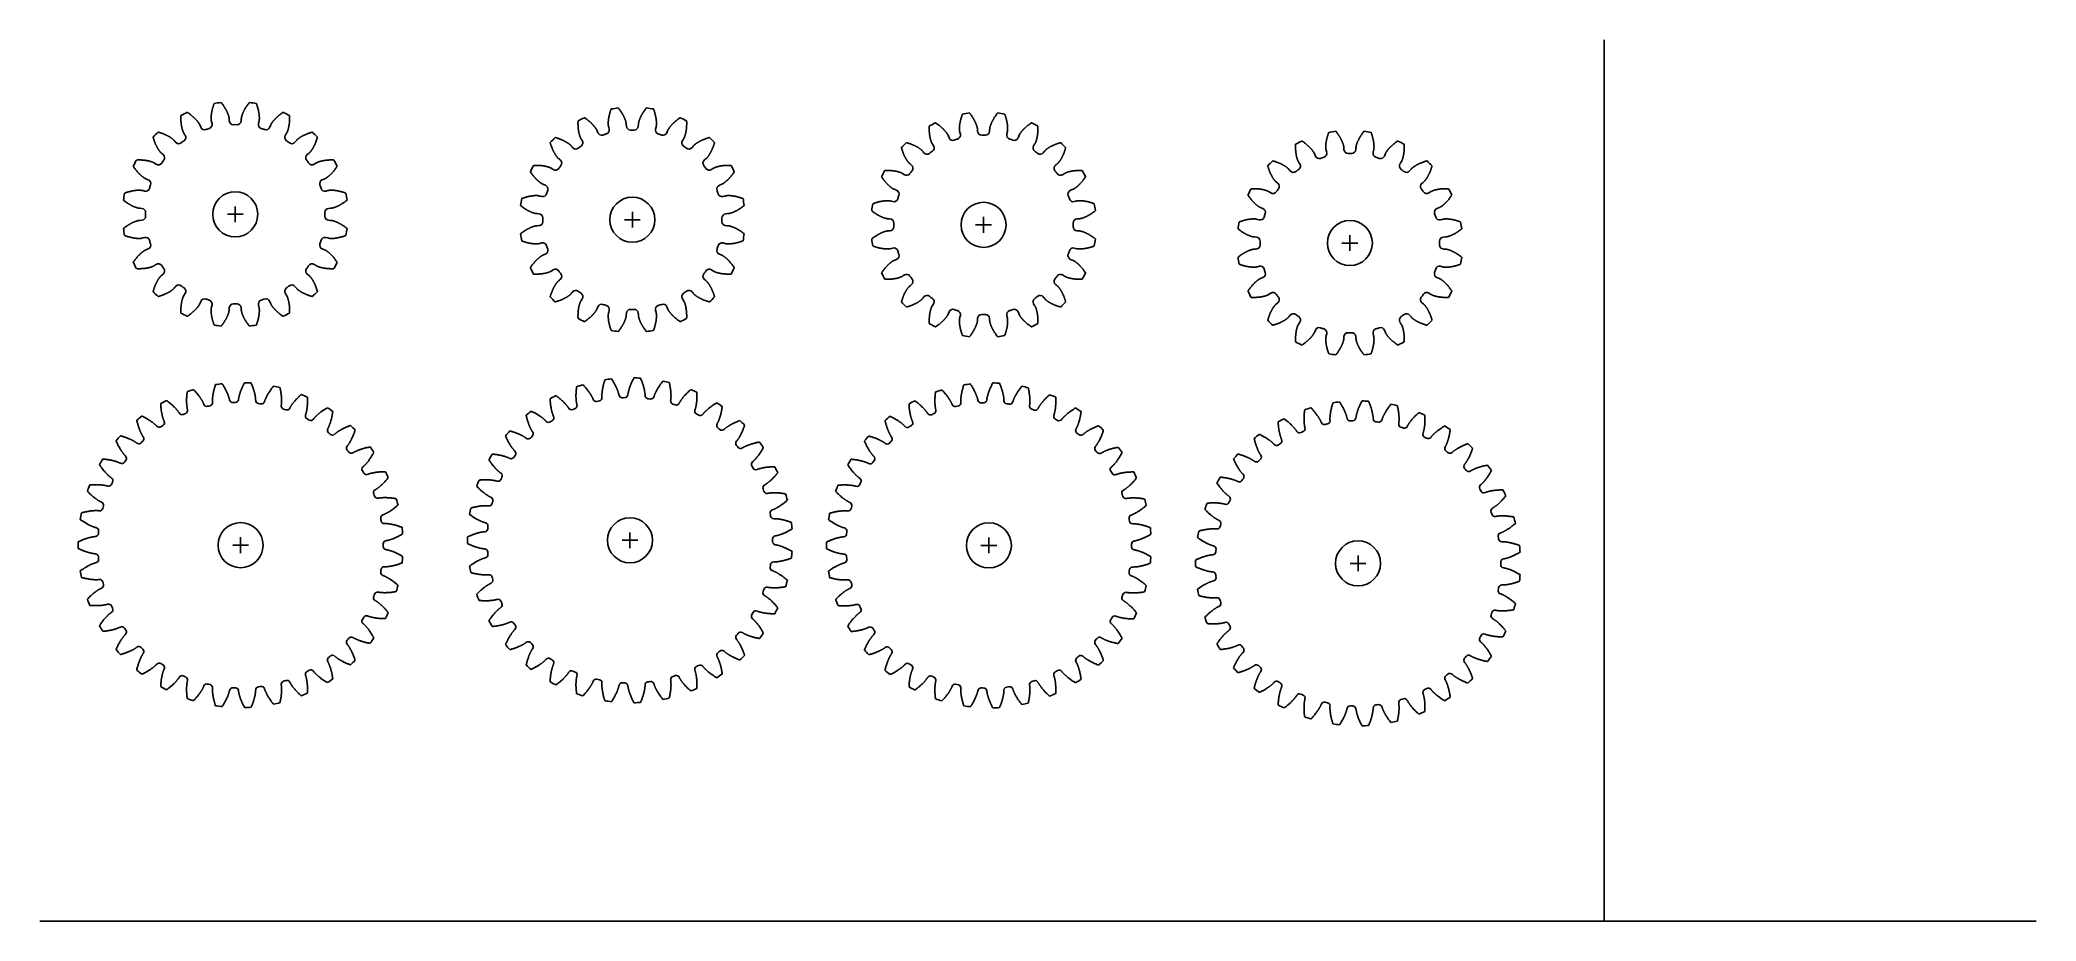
# Model space of a CAD drawing. Extents: x 2.5 to 99.9, y 257.1 to 300.1.
import ezdxf

# ---------------------------------------------------------------- set-up
doc = ezdxf.new("R2010")
doc.units = 0
doc.header["$LTSCALE"] = 12.7
for name, color, linetype in [('CENTERMARKS', 7, 'CONTINUOUS'), ('SKETCHED_GEOMETRY', 1, 'CONTINUOUS'), ('VISIBLE', 1, 'CONTINUOUS')]:
    doc.layers.add(name, color=color, linetype=linetype)

msp = doc.modelspace()

# ---------------------------------------------------------------- linework, layer by layer
at = {"layer": 'CENTERMARKS', "linetype": 'CONTINUOUS'}
for p, q in [((11.615, 291.621), (12.385, 291.621)), ((12, 291.236), (12, 292.006)), ((30.998, 291.358), (31.768, 291.358)), ((31.383, 290.973), (31.383, 291.743)), ((48.525, 290.723), (48.525, 291.493)), ((48.14, 291.108), (48.91, 291.108)), ((66.406, 289.834), (66.406, 290.604)), ((66.021, 290.219), (66.791, 290.219)), ((12.26, 275.094), (12.26, 275.864)), ((31.267, 275.332), (31.267, 276.102)), ((48.785, 275.082), (48.785, 275.852)), ((11.875, 275.479), (12.645, 275.479)), ((30.882, 275.717), (31.652, 275.717)), ((48.4, 275.467), (49.17, 275.467)), ((66.804, 274.206), (66.804, 274.976)), ((66.419, 274.591), (67.189, 274.591))]:
    msp.add_line(p, q, dxfattribs=at)
at = {"layer": 'SKETCHED_GEOMETRY'}
for p, q in [((78.819, 257.138), (78.819, 300.129)), ((99.9, 257.138), (2.466, 257.138))]:
    msp.add_line(p, q, dxfattribs=at)
at = {"layer": 'VISIBLE'}
for centre in [(12, 291.621), (31.383, 291.358), (48.525, 291.108), (66.406, 290.219), (31.267, 275.717), (12.26, 275.479), (48.785, 275.467), (66.804, 274.591)]:
    msp.add_circle(centre, 1.1, dxfattribs=at)
for centre, radius, start, end in [((12, 291.621), 5.5, 115.19086, 118.80914), ((12, 291.621), 5.5, 97.19086, 100.80914), ((12, 291.621), 5.5, 79.19086, 82.80914), ((12, 291.621), 5.5, 61.19086, 64.80914), ((31.383, 291.358), 5.5, 115.19086, 118.80914), ((31.383, 291.358), 5.5, 97.19086, 100.80914), ((31.383, 291.358), 5.5, 79.19086, 82.80914), ((31.383, 291.358), 5.5, 61.19086, 64.80914), ((48.525, 291.108), 5.5, 97.19086, 100.80914), ((48.525, 291.108), 5.5, 79.19086, 82.80914), ((12, 291.621), 5.5, 133.19086, 136.80914), ((9.388, 295.374), 0.198, 304.83697, 32.37286), ((10.499, 295.94), 0.198, 201.62714, 289.16303), ((12, 291.621), 4.375, 106.83697, 109.16303), ((10.675, 295.998), 0.198, 286.83697, 14.37286), ((11.907, 296.193), 0.198, 183.62714, 271.16303), ((12, 291.621), 4.375, 88.83697, 91.16303), ((12.093, 296.193), 0.198, 268.83697, 356.37286), ((13.325, 295.998), 0.198, 165.62714, 253.16303), ((12, 291.621), 4.375, 70.83697, 73.16303), ((13.501, 295.94), 0.198, 250.83697, 338.37286), ((14.612, 295.374), 0.198, 147.62714, 235.16303), ((12, 291.621), 5.5, 43.19086, 46.80914), ((31.383, 291.358), 5.5, 133.19086, 136.80914), ((29.882, 295.678), 0.198, 201.62714, 289.16303), ((31.383, 291.358), 4.375, 106.83697, 109.16303), ((30.058, 295.735), 0.198, 286.83697, 14.37286), ((31.29, 295.93), 0.198, 183.62714, 271.16303), ((31.383, 291.358), 4.375, 88.83697, 91.16303), ((31.475, 295.93), 0.198, 268.83697, 356.37286), ((32.707, 295.735), 0.198, 165.62714, 253.16303), ((31.383, 291.358), 4.375, 70.83697, 73.16303), ((32.884, 295.678), 0.198, 250.83697, 338.37286), ((31.383, 291.358), 5.5, 43.19086, 46.80914), ((48.525, 291.108), 5.5, 115.19086, 118.80914), ((47.024, 295.427), 0.198, 201.62714, 289.16303), ((48.525, 291.108), 4.375, 106.83697, 109.16303), ((47.201, 295.485), 0.198, 286.83697, 14.37286), ((48.433, 295.68), 0.198, 183.62714, 271.16303), ((48.525, 291.108), 4.375, 88.83697, 91.16303), ((48.618, 295.68), 0.198, 268.83697, 356.37286), ((49.85, 295.485), 0.198, 165.62714, 253.16303), ((48.525, 291.108), 4.375, 70.83697, 73.16303), ((50.026, 295.427), 0.198, 250.83697, 338.37286), ((48.525, 291.108), 5.5, 61.19086, 64.80914), ((66.406, 290.219), 5.5, 97.19086, 100.80914), ((66.406, 290.219), 5.5, 79.19086, 82.80914), ((12, 291.621), 5.5, 151.19086, 154.80914), ((12, 291.621), 4.375, 142.83697, 145.16303), ((8.356, 294.383), 0.198, 322.83697, 50.37286), ((9.238, 295.265), 0.198, 219.62714, 307.16303), ((12, 291.621), 4.375, 124.83697, 127.16303), ((12, 291.621), 4.375, 52.83697, 55.16303), ((14.762, 295.265), 0.198, 232.83697, 320.37286), ((15.644, 294.383), 0.198, 129.62714, 217.16303), ((12, 291.621), 4.375, 34.83697, 37.16303), ((12, 291.621), 5.5, 25.19086, 28.80914), ((27.738, 294.121), 0.198, 322.83697, 50.37286), ((28.62, 295.002), 0.198, 219.62714, 307.16303), ((31.383, 291.358), 4.375, 124.83697, 127.16303), ((28.77, 295.111), 0.198, 304.83697, 32.37286), ((33.995, 295.111), 0.198, 147.62714, 235.16303), ((31.383, 291.358), 4.375, 52.83697, 55.16303), ((34.145, 295.002), 0.198, 232.83697, 320.37286), ((35.027, 294.121), 0.198, 129.62714, 217.16303), ((48.525, 291.108), 5.5, 133.19086, 136.80914), ((45.763, 294.752), 0.198, 219.62714, 307.16303), ((48.525, 291.108), 4.375, 124.83697, 127.16303), ((45.913, 294.861), 0.198, 304.83697, 32.37286), ((51.138, 294.861), 0.198, 147.62714, 235.16303), ((48.525, 291.108), 4.375, 52.83697, 55.16303), ((51.288, 294.752), 0.198, 232.83697, 320.37286), ((48.525, 291.108), 5.5, 43.19086, 46.80914), ((66.406, 290.219), 5.5, 115.19086, 118.80914), ((64.905, 294.539), 0.198, 201.62714, 289.16303), ((66.406, 290.219), 4.375, 106.83697, 109.16303), ((65.082, 294.596), 0.198, 286.83697, 14.37286), ((66.314, 294.792), 0.198, 183.62714, 271.16303), ((66.406, 290.219), 4.375, 88.83697, 91.16303), ((66.499, 294.792), 0.198, 268.83697, 356.37286), ((67.731, 294.596), 0.198, 165.62714, 253.16303), ((66.406, 290.219), 4.375, 70.83697, 73.16303), ((67.908, 294.539), 0.198, 250.83697, 338.37286), ((66.406, 290.219), 5.5, 61.19086, 64.80914), ((7.68, 293.122), 0.198, 340.83697, 68.37286), ((8.247, 294.233), 0.198, 237.62714, 325.16303), ((15.753, 294.233), 0.198, 214.83697, 302.37286), ((16.32, 293.122), 0.198, 111.62714, 199.16303), ((31.383, 291.358), 5.5, 151.19086, 154.80914), ((27.629, 293.97), 0.198, 237.62714, 325.16303), ((31.383, 291.358), 4.375, 142.83697, 145.16303), ((31.383, 291.358), 4.375, 34.83697, 37.16303), ((35.136, 293.97), 0.198, 214.83697, 302.37286), ((31.383, 291.358), 5.5, 25.19086, 28.80914), ((48.525, 291.108), 5.5, 151.19086, 154.80914), ((44.772, 293.72), 0.198, 237.62714, 325.16303), ((48.525, 291.108), 4.375, 142.83697, 145.16303), ((44.881, 293.87), 0.198, 322.83697, 50.37286), ((52.17, 293.87), 0.198, 129.62714, 217.16303), ((48.525, 291.108), 4.375, 34.83697, 37.16303), ((52.279, 293.72), 0.198, 214.83697, 302.37286), ((48.525, 291.108), 5.5, 25.19086, 28.80914), ((66.406, 290.219), 5.5, 133.19086, 136.80914), ((63.644, 293.864), 0.198, 219.62714, 307.16303), ((66.406, 290.219), 4.375, 124.83697, 127.16303), ((63.794, 293.973), 0.198, 304.83697, 32.37286), ((69.019, 293.973), 0.198, 147.62714, 235.16303), ((66.406, 290.219), 4.375, 52.83697, 55.16303), ((69.169, 293.864), 0.198, 232.83697, 320.37286), ((66.406, 290.219), 5.5, 43.19086, 46.80914), ((12, 291.621), 5.5, 169.19086, 172.80914), ((7.623, 292.945), 0.198, 255.62714, 343.16303), ((12, 291.621), 4.375, 160.83697, 163.16303), ((12, 291.621), 4.375, 16.83697, 19.16303), ((16.377, 292.945), 0.198, 196.83697, 284.37286), ((12, 291.621), 5.5, 7.19086, 10.80914), ((31.383, 291.358), 5.5, 169.19086, 172.80914), ((27.006, 292.683), 0.198, 255.62714, 343.16303), ((27.063, 292.859), 0.198, 340.83697, 68.37286), ((31.383, 291.358), 4.375, 160.83697, 163.16303), ((35.702, 292.859), 0.198, 111.62714, 199.16303), ((31.383, 291.358), 4.375, 16.83697, 19.16303), ((35.76, 292.683), 0.198, 196.83697, 284.37286), ((31.383, 291.358), 5.5, 7.19086, 10.80914), ((44.148, 292.432), 0.198, 255.62714, 343.16303), ((44.206, 292.609), 0.198, 340.83697, 68.37286), ((48.525, 291.108), 4.375, 160.83697, 163.16303), ((52.845, 292.609), 0.198, 111.62714, 199.16303), ((48.525, 291.108), 4.375, 16.83697, 19.16303), ((52.902, 292.432), 0.198, 196.83697, 284.37286), ((66.406, 290.219), 5.5, 151.19086, 154.80914), ((62.653, 292.832), 0.198, 237.62714, 325.16303), ((66.406, 290.219), 4.375, 142.83697, 145.16303), ((62.762, 292.982), 0.198, 322.83697, 50.37286), ((70.051, 292.982), 0.198, 129.62714, 217.16303), ((66.406, 290.219), 4.375, 34.83697, 37.16303), ((70.16, 292.832), 0.198, 214.83697, 302.37286), ((66.406, 290.219), 5.5, 25.19086, 28.80914), ((7.428, 291.714), 0.198, 358.83697, 86.37286), ((7.428, 291.528), 0.198, 273.62714, 1.16303), ((12, 291.621), 4.375, 178.83697, 181.16303), ((16.572, 291.714), 0.198, 93.62714, 181.16303), ((12, 291.621), 4.375, 358.83697, 1.16303), ((16.572, 291.528), 0.198, 178.83697, 266.37286), ((26.811, 291.451), 0.198, 358.83697, 86.37286), ((31.383, 291.358), 4.375, 178.83697, 181.16303), ((35.955, 291.451), 0.198, 93.62714, 181.16303), ((31.383, 291.358), 4.375, 358.83697, 1.16303), ((48.525, 291.108), 5.5, 169.19086, 172.80914), ((43.953, 291.201), 0.198, 358.83697, 86.37286), ((53.097, 291.201), 0.198, 93.62714, 181.16303), ((48.525, 291.108), 5.5, 7.19086, 10.80914), ((62.029, 291.544), 0.198, 255.62714, 343.16303), ((62.087, 291.721), 0.198, 340.83697, 68.37286), ((66.406, 290.219), 4.375, 160.83697, 163.16303), ((70.726, 291.721), 0.198, 111.62714, 199.16303), ((66.406, 290.219), 4.375, 16.83697, 19.16303), ((70.783, 291.544), 0.198, 196.83697, 284.37286), ((12, 291.621), 5.5, 187.19086, 190.80914), ((7.623, 290.296), 0.198, 16.83697, 104.37286), ((12, 291.621), 4.375, 196.83697, 199.16303), ((12, 291.621), 4.375, 340.83697, 343.16303), ((16.377, 290.296), 0.198, 75.62714, 163.16303), ((12, 291.621), 5.5, 349.19086, 352.80914), ((31.383, 291.358), 5.5, 187.19086, 190.80914), ((26.811, 291.265), 0.198, 273.62714, 1.16303), ((35.955, 291.265), 0.198, 178.83697, 266.37286), ((31.383, 291.358), 5.5, 349.19086, 352.80914), ((48.525, 291.108), 5.5, 187.19086, 190.80914), ((43.953, 291.015), 0.198, 273.62714, 1.16303), ((48.525, 291.108), 4.375, 178.83697, 181.16303), ((48.525, 291.108), 4.375, 358.83697, 1.16303), ((53.097, 291.015), 0.198, 178.83697, 266.37286), ((48.525, 291.108), 5.5, 349.19086, 352.80914), ((66.406, 290.219), 5.5, 169.19086, 172.80914), ((61.834, 290.312), 0.198, 358.83697, 86.37286), ((70.978, 290.312), 0.198, 93.62714, 181.16303), ((66.406, 290.219), 5.5, 7.19086, 10.80914), ((7.68, 290.12), 0.198, 291.62714, 19.16303), ((16.32, 290.12), 0.198, 160.83697, 248.37286), ((27.006, 290.033), 0.198, 16.83697, 104.37286), ((27.063, 289.857), 0.198, 291.62714, 19.16303), ((31.383, 291.358), 4.375, 196.83697, 199.16303), ((35.702, 289.857), 0.198, 160.83697, 248.37286), ((31.383, 291.358), 4.375, 340.83697, 343.16303), ((35.76, 290.033), 0.198, 75.62714, 163.16303), ((44.148, 289.783), 0.198, 16.83697, 104.37286), ((44.206, 289.607), 0.198, 291.62714, 19.16303), ((48.525, 291.108), 4.375, 196.83697, 199.16303), ((52.845, 289.607), 0.198, 160.83697, 248.37286), ((48.525, 291.108), 4.375, 340.83697, 343.16303), ((52.902, 289.783), 0.198, 75.62714, 163.16303), ((66.406, 290.219), 5.5, 187.19086, 190.80914), ((61.834, 290.127), 0.198, 273.62714, 1.16303), ((66.406, 290.219), 4.375, 178.83697, 181.16303), ((70.978, 290.127), 0.198, 178.83697, 266.37286), ((66.406, 290.219), 4.375, 358.83697, 1.16303), ((66.406, 290.219), 5.5, 349.19086, 352.80914), ((12, 291.621), 5.5, 205.19086, 208.80914), ((8.247, 289.008), 0.198, 34.83697, 122.37286), ((12, 291.621), 4.375, 214.83697, 217.16303), ((8.356, 288.858), 0.198, 309.62714, 37.16303), ((15.644, 288.858), 0.198, 142.83697, 230.37286), ((12, 291.621), 4.375, 322.83697, 325.16303), ((15.753, 289.008), 0.198, 57.62714, 145.16303), ((12, 291.621), 5.5, 331.19086, 334.80914), ((31.383, 291.358), 5.5, 205.19086, 208.80914), ((27.629, 288.746), 0.198, 34.83697, 122.37286), ((31.383, 291.358), 4.375, 214.83697, 217.16303), ((27.738, 288.596), 0.198, 309.62714, 37.16303), ((35.027, 288.596), 0.198, 142.83697, 230.37286), ((31.383, 291.358), 4.375, 322.83697, 325.16303), ((35.136, 288.746), 0.198, 57.62714, 145.16303), ((31.383, 291.358), 5.5, 331.19086, 334.80914), ((48.525, 291.108), 5.5, 205.19086, 208.80914), ((44.772, 288.495), 0.198, 34.83697, 122.37286), ((48.525, 291.108), 4.375, 214.83697, 217.16303), ((44.881, 288.345), 0.198, 309.62714, 37.16303), ((52.17, 288.345), 0.198, 142.83697, 230.37286), ((48.525, 291.108), 4.375, 322.83697, 325.16303), ((52.279, 288.495), 0.198, 57.62714, 145.16303), ((48.525, 291.108), 5.5, 331.19086, 334.80914), ((62.029, 288.895), 0.198, 16.83697, 104.37286), ((62.087, 288.718), 0.198, 291.62714, 19.16303), ((66.406, 290.219), 4.375, 196.83697, 199.16303), ((70.726, 288.718), 0.198, 160.83697, 248.37286), ((66.406, 290.219), 4.375, 340.83697, 343.16303), ((70.783, 288.895), 0.198, 75.62714, 163.16303), ((12, 291.621), 5.5, 223.19086, 226.80914), ((9.238, 287.976), 0.198, 52.83697, 140.37286), ((12, 291.621), 4.375, 232.83697, 235.16303), ((9.388, 287.867), 0.198, 327.62714, 55.16303), ((10.499, 287.301), 0.198, 70.83697, 158.37286), ((12, 291.621), 4.375, 250.83697, 253.16303), ((10.675, 287.244), 0.198, 345.62714, 73.16303), ((13.325, 287.244), 0.198, 106.83697, 194.37286), ((12, 291.621), 4.375, 286.83697, 289.16303), ((13.501, 287.301), 0.198, 21.62714, 109.16303), ((14.612, 287.867), 0.198, 124.83697, 212.37286), ((12, 291.621), 4.375, 304.83697, 307.16303), ((14.762, 287.976), 0.198, 39.62714, 127.16303), ((12, 291.621), 5.5, 313.19086, 316.80914), ((31.383, 291.358), 5.5, 223.19086, 226.80914), ((28.62, 287.714), 0.198, 52.83697, 140.37286), ((31.383, 291.358), 4.375, 232.83697, 235.16303), ((28.77, 287.605), 0.198, 327.62714, 55.16303), ((33.995, 287.605), 0.198, 124.83697, 212.37286), ((31.383, 291.358), 4.375, 304.83697, 307.16303), ((34.145, 287.714), 0.198, 39.62714, 127.16303), ((31.383, 291.358), 5.5, 313.19086, 316.80914), ((45.763, 287.463), 0.198, 52.83697, 140.37286), ((48.525, 291.108), 4.375, 232.83697, 235.16303), ((45.913, 287.354), 0.198, 327.62714, 55.16303), ((51.138, 287.354), 0.198, 124.83697, 212.37286), ((48.525, 291.108), 4.375, 304.83697, 307.16303), ((51.288, 287.463), 0.198, 39.62714, 127.16303), ((66.406, 290.219), 5.5, 205.19086, 208.80914), ((62.653, 287.607), 0.198, 34.83697, 122.37286), ((66.406, 290.219), 4.375, 214.83697, 217.16303), ((62.762, 287.457), 0.198, 309.62714, 37.16303), ((70.051, 287.457), 0.198, 142.83697, 230.37286), ((66.406, 290.219), 4.375, 322.83697, 325.16303), ((70.16, 287.607), 0.198, 57.62714, 145.16303), ((66.406, 290.219), 5.5, 331.19086, 334.80914), ((12, 291.621), 5.5, 241.19086, 244.80914), ((11.907, 287.049), 0.198, 88.83697, 176.37286), ((12, 291.621), 4.375, 268.83697, 271.16303), ((12.093, 287.049), 0.198, 3.62714, 91.16303), ((12, 291.621), 5.5, 295.19086, 298.80914), ((31.383, 291.358), 5.5, 241.19086, 244.80914), ((29.882, 287.038), 0.198, 70.83697, 158.37286), ((31.383, 291.358), 4.375, 250.83697, 253.16303), ((30.058, 286.981), 0.198, 345.62714, 73.16303), ((31.29, 286.786), 0.198, 88.83697, 176.37286), ((31.383, 291.358), 4.375, 268.83697, 271.16303), ((31.475, 286.786), 0.198, 3.62714, 91.16303), ((32.707, 286.981), 0.198, 106.83697, 194.37286), ((31.383, 291.358), 4.375, 286.83697, 289.16303), ((32.884, 287.038), 0.198, 21.62714, 109.16303), ((31.383, 291.358), 5.5, 295.19086, 298.80914), ((48.525, 291.108), 5.5, 223.19086, 226.80914), ((47.024, 286.788), 0.198, 70.83697, 158.37286), ((48.525, 291.108), 4.375, 250.83697, 253.16303), ((47.201, 286.731), 0.198, 345.62714, 73.16303), ((48.433, 286.536), 0.198, 88.83697, 176.37286), ((48.525, 291.108), 4.375, 268.83697, 271.16303), ((48.618, 286.536), 0.198, 3.62714, 91.16303), ((49.85, 286.731), 0.198, 106.83697, 194.37286), ((48.525, 291.108), 4.375, 286.83697, 289.16303), ((50.026, 286.788), 0.198, 21.62714, 109.16303), ((48.525, 291.108), 5.5, 313.19086, 316.80914), ((66.406, 290.219), 5.5, 223.19086, 226.80914), ((63.644, 286.575), 0.198, 52.83697, 140.37286), ((66.406, 290.219), 4.375, 232.83697, 235.16303), ((63.794, 286.466), 0.198, 327.62714, 55.16303), ((69.019, 286.466), 0.198, 124.83697, 212.37286), ((66.406, 290.219), 4.375, 304.83697, 307.16303), ((69.169, 286.575), 0.198, 39.62714, 127.16303), ((66.406, 290.219), 5.5, 313.19086, 316.80914), ((12, 291.621), 5.5, 259.19086, 262.80914), ((12, 291.621), 5.5, 277.19086, 280.80914), ((31.383, 291.358), 5.5, 259.19086, 262.80914), ((31.383, 291.358), 5.5, 277.19086, 280.80914), ((48.525, 291.108), 5.5, 241.19086, 244.80914), ((48.525, 291.108), 5.5, 259.19086, 262.80914), ((48.525, 291.108), 5.5, 277.19086, 280.80914), ((48.525, 291.108), 5.5, 295.19086, 298.80914), ((64.905, 285.9), 0.198, 70.83697, 158.37286), ((66.406, 290.219), 4.375, 250.83697, 253.16303), ((65.082, 285.842), 0.198, 345.62714, 73.16303), ((66.314, 285.647), 0.198, 88.83697, 176.37286), ((66.406, 290.219), 4.375, 268.83697, 271.16303), ((66.499, 285.647), 0.198, 3.62714, 91.16303), ((67.731, 285.842), 0.198, 106.83697, 194.37286), ((66.406, 290.219), 4.375, 286.83697, 289.16303), ((67.908, 285.9), 0.198, 21.62714, 109.16303), ((66.406, 290.219), 5.5, 241.19086, 244.80914), ((66.406, 290.219), 5.5, 259.19086, 262.80914), ((66.406, 290.219), 5.5, 277.19086, 280.80914), ((66.406, 290.219), 5.5, 295.19086, 298.80914), ((31.267, 275.717), 7.929, 96.55261, 98.87596), ((31.267, 275.717), 7.929, 86.26689, 88.59025), ((12.26, 275.479), 7.929, 106.83832, 109.16168), ((12.26, 275.479), 7.929, 96.55261, 98.87596), ((11.876, 282.587), 0.154, 191.17887, 273.08962), ((12.005, 282.593), 0.154, 272.05324, 353.96399), ((12.26, 275.479), 7.929, 86.26689, 88.59025), ((12.26, 275.479), 7.929, 75.98118, 78.30453), ((12.26, 275.479), 7.929, 65.69547, 68.01882), ((31.267, 275.717), 7.929, 117.12404, 119.44739), ((31.267, 275.717), 7.929, 106.83832, 109.16168), ((29.62, 282.642), 0.154, 201.46458, 283.37533), ((29.746, 282.671), 0.154, 282.33895, 4.2497), ((30.883, 282.825), 0.154, 191.17887, 273.08962), ((31.267, 275.717), 6.964, 92.05324, 93.08962), ((31.012, 282.831), 0.154, 272.05324, 353.96399), ((32.159, 282.779), 0.154, 180.89315, 262.8039), ((31.267, 275.717), 6.964, 81.76753, 82.8039), ((32.286, 282.762), 0.154, 261.76753, 343.67828), ((31.267, 275.717), 7.929, 75.98118, 78.30453), ((31.267, 275.717), 7.929, 65.69547, 68.01882), ((48.785, 275.467), 7.929, 106.83832, 109.16168), ((48.785, 275.467), 7.929, 96.55261, 98.87596), ((48.53, 282.58), 0.154, 272.05324, 353.96399), ((48.785, 275.467), 7.929, 86.26689, 88.59025), ((48.785, 275.467), 7.929, 75.98118, 78.30453), ((48.785, 275.467), 7.929, 65.69547, 68.01882), ((12.26, 275.479), 7.929, 127.40975, 129.73311), ((12.26, 275.479), 7.929, 117.12404, 119.44739), ((9.403, 281.999), 0.154, 211.7503, 293.66105), ((12.26, 275.479), 6.964, 112.62467, 113.66105), ((9.521, 282.05), 0.154, 292.62467, 14.53542), ((10.613, 282.404), 0.154, 201.46458, 283.37533), ((12.26, 275.479), 6.964, 102.33895, 103.37533), ((10.739, 282.433), 0.154, 282.33895, 4.2497), ((12.26, 275.479), 6.964, 92.05324, 93.08962), ((13.152, 282.541), 0.154, 180.89315, 262.8039), ((12.26, 275.479), 6.964, 81.76753, 82.8039), ((13.279, 282.524), 0.154, 261.76753, 343.67828), ((14.398, 282.269), 0.154, 170.60744, 252.51819), ((12.26, 275.479), 6.964, 71.48181, 72.51819), ((14.521, 282.229), 0.154, 251.48181, 333.39256), ((15.576, 281.778), 0.154, 160.32172, 242.23247), ((12.26, 275.479), 6.964, 61.1961, 62.23247), ((15.69, 281.717), 0.154, 241.1961, 323.10685), ((12.26, 275.479), 7.929, 55.40975, 57.73311), ((31.267, 275.717), 7.929, 127.40975, 129.73311), ((27.399, 281.693), 0.154, 302.91038, 24.82113), ((28.41, 282.237), 0.154, 211.7503, 293.66105), ((31.267, 275.717), 6.964, 112.62467, 113.66105), ((28.529, 282.288), 0.154, 292.62467, 14.53542), ((31.267, 275.717), 6.964, 102.33895, 103.37533), ((33.405, 282.507), 0.154, 170.60744, 252.51819), ((31.267, 275.717), 6.964, 71.48181, 72.51819), ((33.528, 282.467), 0.154, 251.48181, 333.39256), ((34.583, 282.016), 0.154, 160.32172, 242.23247), ((31.267, 275.717), 6.964, 61.1961, 62.23247), ((34.697, 281.955), 0.154, 241.1961, 323.10685), ((31.267, 275.717), 7.929, 55.40975, 57.73311), ((48.785, 275.467), 7.929, 127.40975, 129.73311), ((48.785, 275.467), 7.929, 117.12404, 119.44739), ((45.928, 281.987), 0.154, 211.7503, 293.66105), ((48.785, 275.467), 6.964, 112.62467, 113.66105), ((46.047, 282.037), 0.154, 292.62467, 14.53542), ((47.138, 282.392), 0.154, 201.46458, 283.37533), ((48.785, 275.467), 6.964, 102.33895, 103.37533), ((47.264, 282.421), 0.154, 282.33895, 4.2497), ((48.402, 282.575), 0.154, 191.17887, 273.08962), ((48.785, 275.467), 6.964, 92.05324, 93.08962), ((49.677, 282.529), 0.154, 180.89315, 262.8039), ((48.785, 275.467), 6.964, 81.76753, 82.8039), ((49.804, 282.512), 0.154, 261.76753, 343.67828), ((50.924, 282.256), 0.154, 170.60744, 252.51819), ((48.785, 275.467), 6.964, 71.48181, 72.51819), ((51.046, 282.216), 0.154, 251.48181, 333.39256), ((52.102, 281.765), 0.154, 160.32172, 242.23247), ((48.785, 275.467), 6.964, 61.1961, 62.23247), ((52.215, 281.704), 0.154, 241.1961, 323.10685), ((48.785, 275.467), 7.929, 55.40975, 57.73311), ((66.804, 274.591), 7.929, 117.12404, 119.44739), ((66.804, 274.591), 7.929, 106.83832, 109.16168), ((66.804, 274.591), 7.929, 96.55261, 98.87596), ((66.42, 281.699), 0.154, 191.17887, 273.08962), ((66.549, 281.705), 0.154, 272.05324, 353.96399), ((66.804, 274.591), 7.929, 86.26689, 88.59025), ((67.695, 281.653), 0.154, 180.89315, 262.8039), ((67.823, 281.636), 0.154, 261.76753, 343.67828), ((66.804, 274.591), 7.929, 75.98118, 78.30453), ((66.804, 274.591), 7.929, 65.69547, 68.01882), ((12.26, 275.479), 7.929, 137.69547, 140.01882), ((7.387, 280.668), 0.154, 313.1961, 35.10685), ((8.285, 281.384), 0.154, 222.03601, 303.94676), ((12.26, 275.479), 6.964, 122.91038, 123.94676), ((8.392, 281.455), 0.154, 302.91038, 24.82113), ((16.648, 281.084), 0.154, 150.03601, 231.94676), ((12.26, 275.479), 6.964, 50.91038, 51.94676), ((16.748, 281.004), 0.154, 230.91038, 312.82113), ((12.26, 275.479), 7.929, 45.12404, 47.44739), ((31.267, 275.717), 7.929, 137.69547, 140.01882), ((26.301, 280.817), 0.154, 232.32172, 314.23247), ((31.267, 275.717), 6.964, 133.1961, 134.23247), ((26.394, 280.906), 0.154, 313.1961, 35.10685), ((27.292, 281.622), 0.154, 222.03601, 303.94676), ((31.267, 275.717), 6.964, 122.91038, 123.94676), ((35.655, 281.322), 0.154, 150.03601, 231.94676), ((31.267, 275.717), 6.964, 50.91038, 51.94676), ((35.756, 281.242), 0.154, 230.91038, 312.82113), ((31.267, 275.717), 7.929, 45.12404, 47.44739), ((48.785, 275.467), 7.929, 137.69547, 140.01882), ((43.913, 280.656), 0.154, 313.1961, 35.10685), ((44.81, 281.372), 0.154, 222.03601, 303.94676), ((48.785, 275.467), 6.964, 122.91038, 123.94676), ((44.918, 281.443), 0.154, 302.91038, 24.82113), ((53.173, 281.072), 0.154, 150.03601, 231.94676), ((48.785, 275.467), 6.964, 50.91038, 51.94676), ((53.274, 280.992), 0.154, 230.91038, 312.82113), ((48.785, 275.467), 7.929, 45.12404, 47.44739), ((66.804, 274.591), 7.929, 127.40975, 129.73311), ((62.936, 280.567), 0.154, 302.91038, 24.82113), ((63.947, 281.111), 0.154, 211.7503, 293.66105), ((66.804, 274.591), 6.964, 112.62467, 113.66105), ((64.065, 281.161), 0.154, 292.62467, 14.53542), ((65.157, 281.516), 0.154, 201.46458, 283.37533), ((66.804, 274.591), 6.964, 102.33895, 103.37533), ((65.283, 281.545), 0.154, 282.33895, 4.2497), ((66.804, 274.591), 6.964, 92.05324, 93.08962), ((66.804, 274.591), 6.964, 81.76753, 82.8039), ((68.942, 281.38), 0.154, 170.60744, 252.51819), ((66.804, 274.591), 6.964, 71.48181, 72.51819), ((69.065, 281.341), 0.154, 251.48181, 333.39256), ((70.12, 280.889), 0.154, 160.32172, 242.23247), ((66.804, 274.591), 6.964, 61.1961, 62.23247), ((70.234, 280.828), 0.154, 241.1961, 323.10685), ((66.804, 274.591), 7.929, 55.40975, 57.73311), ((12.26, 275.479), 7.929, 147.98118, 150.30453), ((6.539, 279.715), 0.154, 323.48181, 45.39256), ((7.294, 280.58), 0.154, 232.32172, 314.23247), ((12.26, 275.479), 6.964, 133.1961, 134.23247), ((17.578, 280.211), 0.154, 139.7503, 221.66105), ((12.26, 275.479), 6.964, 40.62467, 41.66105), ((17.663, 280.114), 0.154, 220.62467, 302.53542), ((12.26, 275.479), 7.929, 34.83832, 37.16168), ((31.267, 275.717), 7.929, 147.98118, 150.30453), ((25.471, 279.849), 0.154, 242.60744, 324.51819), ((31.267, 275.717), 6.964, 143.48181, 144.51819), ((25.546, 279.953), 0.154, 323.48181, 45.39256), ((36.585, 280.449), 0.154, 139.7503, 221.66105), ((31.267, 275.717), 6.964, 40.62467, 41.66105), ((36.67, 280.352), 0.154, 220.62467, 302.53542), ((31.267, 275.717), 7.929, 34.83832, 37.16168), ((48.785, 275.467), 7.929, 147.98118, 150.30453), ((43.064, 279.703), 0.154, 323.48181, 45.39256), ((43.82, 280.567), 0.154, 232.32172, 314.23247), ((48.785, 275.467), 6.964, 133.1961, 134.23247), ((54.103, 280.198), 0.154, 139.7503, 221.66105), ((48.785, 275.467), 6.964, 40.62467, 41.66105), ((54.188, 280.101), 0.154, 220.62467, 302.53542), ((48.785, 275.467), 7.929, 34.83832, 37.16168), ((66.804, 274.591), 7.929, 137.69547, 140.01882), ((66.804, 274.591), 6.964, 133.1961, 134.23247), ((61.931, 279.78), 0.154, 313.1961, 35.10685), ((62.829, 280.496), 0.154, 222.03601, 303.94676), ((66.804, 274.591), 6.964, 122.91038, 123.94676), ((71.192, 280.196), 0.154, 150.03601, 231.94676), ((66.804, 274.591), 6.964, 50.91038, 51.94676), ((71.292, 280.116), 0.154, 230.91038, 312.82113), ((66.804, 274.591), 7.929, 45.12404, 47.44739), ((5.875, 278.625), 0.154, 333.76753, 55.67828), ((6.463, 279.611), 0.154, 242.60744, 324.51819), ((12.26, 275.479), 6.964, 143.48181, 144.51819), ((18.337, 279.185), 0.154, 129.46458, 211.37533), ((12.26, 275.479), 6.964, 30.33895, 31.37533), ((18.403, 279.075), 0.154, 210.33895, 292.2497), ((12.26, 275.479), 7.929, 24.55261, 26.87596), ((24.826, 278.747), 0.154, 252.89315, 334.8039), ((31.267, 275.717), 6.964, 153.76753, 154.8039), ((24.882, 278.863), 0.154, 333.76753, 55.67828), ((37.345, 279.423), 0.154, 129.46458, 211.37533), ((31.267, 275.717), 6.964, 30.33895, 31.37533), ((37.411, 279.313), 0.154, 210.33895, 292.2497), ((31.267, 275.717), 7.929, 24.55261, 26.87596), ((42.4, 278.613), 0.154, 333.76753, 55.67828), ((42.989, 279.598), 0.154, 242.60744, 324.51819), ((48.785, 275.467), 6.964, 143.48181, 144.51819), ((54.863, 279.173), 0.154, 129.46458, 211.37533), ((48.785, 275.467), 6.964, 30.33895, 31.37533), ((54.929, 279.062), 0.154, 210.33895, 292.2497), ((48.785, 275.467), 7.929, 24.55261, 26.87596), ((66.804, 274.591), 7.929, 147.98118, 150.30453), ((66.804, 274.591), 6.964, 143.48181, 144.51819), ((61.083, 278.827), 0.154, 323.48181, 45.39256), ((61.838, 279.691), 0.154, 232.32172, 314.23247), ((72.122, 279.323), 0.154, 139.7503, 221.66105), ((66.804, 274.591), 6.964, 40.62467, 41.66105), ((72.207, 279.226), 0.154, 220.62467, 302.53542), ((66.804, 274.591), 7.929, 34.83832, 37.16168), ((12.26, 275.479), 7.929, 158.26689, 160.59025), ((5.819, 278.509), 0.154, 252.89315, 334.8039), ((12.26, 275.479), 6.964, 153.76753, 154.8039), ((18.901, 278.04), 0.154, 119.17887, 201.08962), ((12.26, 275.479), 6.964, 20.05324, 21.08962), ((18.947, 277.92), 0.154, 200.05324, 281.96399), ((12.26, 275.479), 7.929, 14.26689, 16.59025), ((31.267, 275.717), 7.929, 158.26689, 160.59025), ((24.423, 277.673), 0.154, 344.05324, 65.96399), ((37.909, 278.278), 0.154, 119.17887, 201.08962), ((31.267, 275.717), 6.964, 20.05324, 21.08962), ((37.954, 278.158), 0.154, 200.05324, 281.96399), ((31.267, 275.717), 7.929, 14.26689, 16.59025), ((48.785, 275.467), 7.929, 158.26689, 160.59025), ((42.344, 278.497), 0.154, 252.89315, 334.8039), ((48.785, 275.467), 6.964, 153.76753, 154.8039), ((55.427, 278.028), 0.154, 119.17887, 201.08962), ((48.785, 275.467), 6.964, 20.05324, 21.08962), ((55.472, 277.907), 0.154, 200.05324, 281.96399), ((48.785, 275.467), 7.929, 14.26689, 16.59025), ((60.418, 277.737), 0.154, 333.76753, 55.67828), ((61.007, 278.723), 0.154, 242.60744, 324.51819), ((72.881, 278.297), 0.154, 129.46458, 211.37533), ((66.804, 274.591), 6.964, 30.33895, 31.37533), ((72.947, 278.186), 0.154, 210.33895, 292.2497), ((66.804, 274.591), 7.929, 24.55261, 26.87596), ((12.26, 275.479), 7.929, 168.55261, 170.87596), ((5.381, 277.311), 0.154, 263.17887, 345.08962), ((5.415, 277.435), 0.154, 344.05324, 65.96399), ((12.26, 275.479), 6.964, 164.05324, 165.08962), ((19.252, 276.813), 0.154, 108.89315, 190.8039), ((12.26, 275.479), 6.964, 9.76753, 10.8039), ((31.267, 275.717), 7.929, 168.55261, 170.87596), ((24.388, 277.549), 0.154, 263.17887, 345.08962), ((31.267, 275.717), 6.964, 164.05324, 165.08962), ((38.259, 277.051), 0.154, 108.89315, 190.8039), ((31.267, 275.717), 6.964, 9.76753, 10.8039), ((38.282, 276.925), 0.154, 189.76753, 271.67828), ((48.785, 275.467), 7.929, 168.55261, 170.87596), ((41.906, 277.298), 0.154, 263.17887, 345.08962), ((41.941, 277.422), 0.154, 344.05324, 65.96399), ((48.785, 275.467), 6.964, 164.05324, 165.08962), ((55.777, 276.801), 0.154, 108.89315, 190.8039), ((48.785, 275.467), 6.964, 9.76753, 10.8039), ((66.804, 274.591), 7.929, 158.26689, 160.59025), ((60.363, 277.621), 0.154, 252.89315, 334.8039), ((66.804, 274.591), 6.964, 153.76753, 154.8039), ((73.445, 277.152), 0.154, 119.17887, 201.08962), ((66.804, 274.591), 6.964, 20.05324, 21.08962), ((73.491, 277.032), 0.154, 200.05324, 281.96399), ((66.804, 274.591), 7.929, 14.26689, 16.59025), ((5.165, 276.053), 0.154, 273.46458, 355.37533), ((5.176, 276.181), 0.154, 354.33895, 76.2497), ((12.26, 275.479), 6.964, 174.33895, 175.37533), ((19.275, 276.687), 0.154, 189.76753, 271.67828), ((12.26, 275.479), 7.929, 3.98118, 6.30453), ((31.267, 275.717), 7.929, 178.83832, 181.16168), ((24.172, 276.291), 0.154, 273.46458, 355.37533), ((24.183, 276.419), 0.154, 354.33895, 76.2497), ((31.267, 275.717), 6.964, 174.33895, 175.37533), ((38.385, 275.781), 0.154, 98.60744, 180.51819), ((31.267, 275.717), 6.964, 359.48181, 0.51819), ((31.267, 275.717), 7.929, 3.98118, 6.30453), ((41.69, 276.041), 0.154, 273.46458, 355.37533), ((41.701, 276.169), 0.154, 354.33895, 76.2497), ((48.785, 275.467), 6.964, 174.33895, 175.37533), ((55.8, 276.674), 0.154, 189.76753, 271.67828), ((48.785, 275.467), 7.929, 3.98118, 6.30453), ((66.804, 274.591), 7.929, 168.55261, 170.87596), ((59.925, 276.422), 0.154, 263.17887, 345.08962), ((59.959, 276.546), 0.154, 344.05324, 65.96399), ((66.804, 274.591), 6.964, 164.05324, 165.08962), ((73.796, 275.925), 0.154, 108.89315, 190.8039), ((66.804, 274.591), 6.964, 9.76753, 10.8039), ((73.819, 275.798), 0.154, 189.76753, 271.67828), ((12.26, 275.479), 7.929, 178.83832, 181.16168), ((5.165, 274.905), 0.154, 4.62467, 86.53542), ((5.176, 274.777), 0.154, 283.7503, 5.66105), ((12.26, 275.479), 6.964, 184.62467, 185.66105), ((19.378, 275.543), 0.154, 98.60744, 180.51819), ((12.26, 275.479), 6.964, 359.48181, 0.51819), ((19.378, 275.415), 0.154, 179.48181, 261.39256), ((12.26, 275.479), 7.929, 353.69547, 356.01882), ((24.172, 275.143), 0.154, 4.62467, 86.53542), ((24.183, 275.015), 0.154, 283.7503, 5.66105), ((31.267, 275.717), 6.964, 184.62467, 185.66105), ((38.385, 275.652), 0.154, 179.48181, 261.39256), ((31.267, 275.717), 7.929, 353.69547, 356.01882), ((48.785, 275.467), 7.929, 178.83832, 181.16168), ((41.69, 274.893), 0.154, 4.62467, 86.53542), ((41.701, 274.764), 0.154, 283.7503, 5.66105), ((48.785, 275.467), 6.964, 184.62467, 185.66105), ((55.903, 275.531), 0.154, 98.60744, 180.51819), ((48.785, 275.467), 6.964, 359.48181, 0.51819), ((55.903, 275.402), 0.154, 179.48181, 261.39256), ((48.785, 275.467), 7.929, 353.69547, 356.01882), ((59.709, 275.165), 0.154, 273.46458, 355.37533), ((59.72, 275.293), 0.154, 354.33895, 76.2497), ((66.804, 274.591), 6.964, 174.33895, 175.37533), ((73.922, 274.655), 0.154, 98.60744, 180.51819), ((66.804, 274.591), 7.929, 3.98118, 6.30453), ((12.26, 275.479), 7.929, 189.12404, 191.44739), ((5.381, 273.647), 0.154, 14.91038, 96.82113), ((19.252, 274.145), 0.154, 169.1961, 251.10685), ((12.26, 275.479), 6.964, 349.1961, 350.23247), ((19.275, 274.271), 0.154, 88.32172, 170.23247), ((31.267, 275.717), 7.929, 189.12404, 191.44739), ((24.388, 273.885), 0.154, 14.91038, 96.82113), ((24.423, 273.761), 0.154, 294.03601, 15.94676), ((31.267, 275.717), 6.964, 194.91038, 195.94676), ((38.259, 274.383), 0.154, 169.1961, 251.10685), ((31.267, 275.717), 6.964, 349.1961, 350.23247), ((38.282, 274.509), 0.154, 88.32172, 170.23247), ((48.785, 275.467), 7.929, 189.12404, 191.44739), ((41.906, 273.635), 0.154, 14.91038, 96.82113), ((55.777, 274.132), 0.154, 169.1961, 251.10685), ((48.785, 275.467), 6.964, 349.1961, 350.23247), ((55.8, 274.259), 0.154, 88.32172, 170.23247), ((66.804, 274.591), 7.929, 178.83832, 181.16168), ((59.709, 274.017), 0.154, 4.62467, 86.53542), ((59.72, 273.889), 0.154, 283.7503, 5.66105), ((66.804, 274.591), 6.964, 184.62467, 185.66105), ((66.804, 274.591), 6.964, 359.48181, 0.51819), ((73.922, 274.526), 0.154, 179.48181, 261.39256), ((66.804, 274.591), 7.929, 353.69547, 356.01882), ((12.26, 275.479), 7.929, 199.40975, 201.73311), ((5.415, 273.523), 0.154, 294.03601, 15.94676), ((12.26, 275.479), 6.964, 194.91038, 195.94676), ((18.901, 272.918), 0.154, 158.91038, 240.82113), ((12.26, 275.479), 6.964, 338.91038, 339.94676), ((18.947, 273.038), 0.154, 78.03601, 159.94676), ((12.26, 275.479), 7.929, 343.40975, 345.73311), ((31.267, 275.717), 7.929, 199.40975, 201.73311), ((24.826, 272.686), 0.154, 25.1961, 107.10685), ((37.909, 273.155), 0.154, 158.91038, 240.82113), ((31.267, 275.717), 6.964, 338.91038, 339.94676), ((37.954, 273.276), 0.154, 78.03601, 159.94676), ((31.267, 275.717), 7.929, 343.40975, 345.73311), ((48.785, 275.467), 7.929, 199.40975, 201.73311), ((41.941, 273.511), 0.154, 294.03601, 15.94676), ((48.785, 275.467), 6.964, 194.91038, 195.94676), ((55.427, 272.905), 0.154, 158.91038, 240.82113), ((48.785, 275.467), 6.964, 338.91038, 339.94676), ((55.472, 273.026), 0.154, 78.03601, 159.94676), ((48.785, 275.467), 7.929, 343.40975, 345.73311), ((66.804, 274.591), 7.929, 189.12404, 191.44739), ((59.925, 272.759), 0.154, 14.91038, 96.82113), ((73.796, 273.256), 0.154, 169.1961, 251.10685), ((66.804, 274.591), 6.964, 349.1961, 350.23247), ((73.819, 273.383), 0.154, 88.32172, 170.23247), ((5.819, 272.449), 0.154, 25.1961, 107.10685), ((12.26, 275.479), 6.964, 205.1961, 206.23247), ((5.875, 272.333), 0.154, 304.32172, 26.23247), ((18.337, 271.773), 0.154, 148.62467, 230.53542), ((12.26, 275.479), 6.964, 328.62467, 329.66105), ((18.403, 271.883), 0.154, 67.7503, 149.66105), ((12.26, 275.479), 7.929, 333.12404, 335.44739), ((31.267, 275.717), 6.964, 205.1961, 206.23247), ((24.882, 272.57), 0.154, 304.32172, 26.23247), ((37.345, 272.011), 0.154, 148.62467, 230.53542), ((31.267, 275.717), 6.964, 328.62467, 329.66105), ((37.411, 272.121), 0.154, 67.7503, 149.66105), ((31.267, 275.717), 7.929, 333.12404, 335.44739), ((42.344, 272.436), 0.154, 25.1961, 107.10685), ((48.785, 275.467), 6.964, 205.1961, 206.23247), ((42.4, 272.32), 0.154, 304.32172, 26.23247), ((54.863, 271.76), 0.154, 148.62467, 230.53542), ((48.785, 275.467), 6.964, 328.62467, 329.66105), ((54.929, 271.871), 0.154, 67.7503, 149.66105), ((48.785, 275.467), 7.929, 333.12404, 335.44739), ((66.804, 274.591), 7.929, 199.40975, 201.73311), ((59.959, 272.635), 0.154, 294.03601, 15.94676), ((66.804, 274.591), 6.964, 194.91038, 195.94676), ((73.445, 272.029), 0.154, 158.91038, 240.82113), ((66.804, 274.591), 6.964, 338.91038, 339.94676), ((73.491, 272.15), 0.154, 78.03601, 159.94676), ((66.804, 274.591), 7.929, 343.40975, 345.73311), ((12.26, 275.479), 7.929, 209.69547, 212.01882), ((6.463, 271.347), 0.154, 35.48181, 117.39256), ((12.26, 275.479), 6.964, 215.48181, 216.51819), ((6.539, 271.243), 0.154, 314.60744, 36.51819), ((12.26, 275.479), 6.964, 318.33895, 319.37533), ((17.663, 270.844), 0.154, 57.46458, 139.37533), ((12.26, 275.479), 7.929, 322.83832, 325.16168), ((31.267, 275.717), 7.929, 209.69547, 212.01882), ((25.471, 271.585), 0.154, 35.48181, 117.39256), ((31.267, 275.717), 6.964, 215.48181, 216.51819), ((25.546, 271.481), 0.154, 314.60744, 36.51819), ((36.585, 270.985), 0.154, 138.33895, 220.2497), ((31.267, 275.717), 6.964, 318.33895, 319.37533), ((36.67, 271.082), 0.154, 57.46458, 139.37533), ((31.267, 275.717), 7.929, 322.83832, 325.16168), ((48.785, 275.467), 7.929, 209.69547, 212.01882), ((42.989, 271.335), 0.154, 35.48181, 117.39256), ((48.785, 275.467), 6.964, 215.48181, 216.51819), ((43.064, 271.231), 0.154, 314.60744, 36.51819), ((48.785, 275.467), 6.964, 318.33895, 319.37533), ((54.188, 270.832), 0.154, 57.46458, 139.37533), ((48.785, 275.467), 7.929, 322.83832, 325.16168), ((60.363, 271.56), 0.154, 25.1961, 107.10685), ((66.804, 274.591), 6.964, 205.1961, 206.23247), ((60.418, 271.444), 0.154, 304.32172, 26.23247), ((72.881, 270.885), 0.154, 148.62467, 230.53542), ((66.804, 274.591), 6.964, 328.62467, 329.66105), ((72.947, 270.995), 0.154, 67.7503, 149.66105), ((66.804, 274.591), 7.929, 333.12404, 335.44739), ((12.26, 275.479), 7.929, 219.98118, 222.30453), ((7.294, 270.379), 0.154, 45.76753, 127.67828), ((12.26, 275.479), 6.964, 225.76753, 226.8039), ((7.387, 270.29), 0.154, 324.89315, 46.8039), ((16.648, 269.874), 0.154, 128.05324, 209.96399), ((12.26, 275.479), 6.964, 308.05324, 309.08962), ((16.748, 269.954), 0.154, 47.17887, 129.08962), ((17.578, 270.747), 0.154, 138.33895, 220.2497), ((31.267, 275.717), 7.929, 219.98118, 222.30453), ((26.301, 270.616), 0.154, 45.76753, 127.67828), ((31.267, 275.717), 6.964, 225.76753, 226.8039), ((26.394, 270.527), 0.154, 324.89315, 46.8039), ((27.292, 269.812), 0.154, 56.05324, 137.96399), ((31.267, 275.717), 6.964, 236.05324, 237.08962), ((35.655, 270.112), 0.154, 128.05324, 209.96399), ((31.267, 275.717), 6.964, 308.05324, 309.08962), ((35.756, 270.192), 0.154, 47.17887, 129.08962), ((31.267, 275.717), 7.929, 312.55261, 314.87596), ((48.785, 275.467), 7.929, 219.98118, 222.30453), ((43.82, 270.366), 0.154, 45.76753, 127.67828), ((48.785, 275.467), 6.964, 225.76753, 226.8039), ((43.913, 270.277), 0.154, 324.89315, 46.8039), ((53.173, 269.861), 0.154, 128.05324, 209.96399), ((48.785, 275.467), 6.964, 308.05324, 309.08962), ((53.274, 269.942), 0.154, 47.17887, 129.08962), ((54.103, 270.735), 0.154, 138.33895, 220.2497), ((66.804, 274.591), 7.929, 209.69547, 212.01882), ((61.007, 270.459), 0.154, 35.48181, 117.39256), ((66.804, 274.591), 6.964, 215.48181, 216.51819), ((61.083, 270.355), 0.154, 314.60744, 36.51819), ((72.122, 269.859), 0.154, 138.33895, 220.2497), ((66.804, 274.591), 6.964, 318.33895, 319.37533), ((72.207, 269.956), 0.154, 57.46458, 139.37533), ((66.804, 274.591), 7.929, 322.83832, 325.16168), ((12.26, 275.479), 7.929, 230.26689, 232.59025), ((8.285, 269.574), 0.154, 56.05324, 137.96399), ((12.26, 275.479), 6.964, 236.05324, 237.08962), ((8.392, 269.503), 0.154, 335.17887, 57.08962), ((9.403, 268.959), 0.154, 66.33895, 148.2497), ((12.26, 275.479), 6.964, 246.33895, 247.37533), ((9.521, 268.908), 0.154, 345.46458, 67.37533), ((15.576, 269.18), 0.154, 117.76753, 199.67828), ((12.26, 275.479), 6.964, 297.76753, 298.8039), ((15.69, 269.241), 0.154, 36.89315, 118.8039), ((12.26, 275.479), 7.929, 302.26689, 304.59025), ((12.26, 275.479), 7.929, 312.55261, 314.87596), ((31.267, 275.717), 7.929, 230.26689, 232.59025), ((27.399, 269.741), 0.154, 335.17887, 57.08962), ((28.41, 269.197), 0.154, 66.33895, 148.2497), ((31.267, 275.717), 6.964, 246.33895, 247.37533), ((28.529, 269.146), 0.154, 345.46458, 67.37533), ((29.62, 268.791), 0.154, 76.62467, 158.53542), ((31.267, 275.717), 6.964, 256.62467, 257.66105), ((33.405, 268.927), 0.154, 107.48181, 189.39256), ((31.267, 275.717), 6.964, 287.48181, 288.51819), ((33.528, 268.967), 0.154, 26.60744, 108.51819), ((34.583, 269.418), 0.154, 117.76753, 199.67828), ((31.267, 275.717), 6.964, 297.76753, 298.8039), ((34.697, 269.479), 0.154, 36.89315, 118.8039), ((31.267, 275.717), 7.929, 302.26689, 304.59025), ((48.785, 275.467), 7.929, 230.26689, 232.59025), ((44.81, 269.561), 0.154, 56.05324, 137.96399), ((48.785, 275.467), 6.964, 236.05324, 237.08962), ((44.918, 269.491), 0.154, 335.17887, 57.08962), ((45.928, 268.947), 0.154, 66.33895, 148.2497), ((48.785, 275.467), 6.964, 246.33895, 247.37533), ((46.047, 268.896), 0.154, 345.46458, 67.37533), ((52.102, 269.168), 0.154, 117.76753, 199.67828), ((48.785, 275.467), 6.964, 297.76753, 298.8039), ((52.215, 269.229), 0.154, 36.89315, 118.8039), ((48.785, 275.467), 7.929, 302.26689, 304.59025), ((48.785, 275.467), 7.929, 312.55261, 314.87596), ((66.804, 274.591), 7.929, 219.98118, 222.30453), ((61.838, 269.49), 0.154, 45.76753, 127.67828), ((66.804, 274.591), 6.964, 225.76753, 226.8039), ((61.931, 269.401), 0.154, 324.89315, 46.8039), ((71.192, 268.985), 0.154, 128.05324, 209.96399), ((66.804, 274.591), 6.964, 308.05324, 309.08962), ((71.292, 269.066), 0.154, 47.17887, 129.08962), ((66.804, 274.591), 7.929, 312.55261, 314.87596), ((12.26, 275.479), 7.929, 240.55261, 242.87596), ((12.26, 275.479), 7.929, 250.83832, 253.16168), ((10.613, 268.554), 0.154, 76.62467, 158.53542), ((12.26, 275.479), 6.964, 256.62467, 257.66105), ((10.739, 268.525), 0.154, 355.7503, 77.66105), ((11.876, 268.371), 0.154, 86.91038, 168.82113), ((12.26, 275.479), 6.964, 266.91038, 267.94676), ((12.005, 268.365), 0.154, 6.03601, 87.94676), ((13.152, 268.417), 0.154, 97.1961, 179.10685), ((12.26, 275.479), 6.964, 277.1961, 278.23247), ((13.279, 268.434), 0.154, 16.32172, 98.23247), ((14.398, 268.689), 0.154, 107.48181, 189.39256), ((12.26, 275.479), 6.964, 287.48181, 288.51819), ((14.521, 268.729), 0.154, 26.60744, 108.51819), ((12.26, 275.479), 7.929, 291.98118, 294.30453), ((31.267, 275.717), 7.929, 240.55261, 242.87596), ((31.267, 275.717), 7.929, 250.83832, 253.16168), ((29.746, 268.763), 0.154, 355.7503, 77.66105), ((30.883, 268.609), 0.154, 86.91038, 168.82113), ((31.267, 275.717), 6.964, 266.91038, 267.94676), ((31.012, 268.603), 0.154, 6.03601, 87.94676), ((32.159, 268.654), 0.154, 97.1961, 179.10685), ((31.267, 275.717), 6.964, 277.1961, 278.23247), ((32.286, 268.672), 0.154, 16.32172, 98.23247), ((31.267, 275.717), 7.929, 281.69547, 284.01882), ((31.267, 275.717), 7.929, 291.98118, 294.30453), ((48.785, 275.467), 7.929, 240.55261, 242.87596), ((48.785, 275.467), 7.929, 250.83832, 253.16168), ((47.138, 268.541), 0.154, 76.62467, 158.53542), ((48.785, 275.467), 6.964, 256.62467, 257.66105), ((47.264, 268.513), 0.154, 355.7503, 77.66105), ((48.402, 268.358), 0.154, 86.91038, 168.82113), ((48.785, 275.467), 6.964, 266.91038, 267.94676), ((48.53, 268.353), 0.154, 6.03601, 87.94676), ((49.677, 268.404), 0.154, 97.1961, 179.10685), ((48.785, 275.467), 6.964, 277.1961, 278.23247), ((49.804, 268.422), 0.154, 16.32172, 98.23247), ((50.924, 268.677), 0.154, 107.48181, 189.39256), ((48.785, 275.467), 6.964, 287.48181, 288.51819), ((51.046, 268.717), 0.154, 26.60744, 108.51819), ((48.785, 275.467), 7.929, 291.98118, 294.30453), ((66.804, 274.591), 7.929, 230.26689, 232.59025), ((62.829, 268.686), 0.154, 56.05324, 137.96399), ((66.804, 274.591), 6.964, 236.05324, 237.08962), ((62.936, 268.615), 0.154, 335.17887, 57.08962), ((63.947, 268.071), 0.154, 66.33895, 148.2497), ((66.804, 274.591), 6.964, 246.33895, 247.37533), ((64.065, 268.02), 0.154, 345.46458, 67.37533), ((68.942, 267.801), 0.154, 107.48181, 189.39256), ((66.804, 274.591), 6.964, 287.48181, 288.51819), ((69.065, 267.841), 0.154, 26.60744, 108.51819), ((70.12, 268.292), 0.154, 117.76753, 199.67828), ((66.804, 274.591), 6.964, 297.76753, 298.8039), ((70.234, 268.353), 0.154, 36.89315, 118.8039), ((66.804, 274.591), 7.929, 302.26689, 304.59025), ((12.26, 275.479), 7.929, 261.12404, 263.44739), ((12.26, 275.479), 7.929, 271.40975, 273.73311), ((12.26, 275.479), 7.929, 281.69547, 284.01882), ((31.267, 275.717), 7.929, 261.12404, 263.44739), ((31.267, 275.717), 7.929, 271.40975, 273.73311), ((48.785, 275.467), 7.929, 261.12404, 263.44739), ((48.785, 275.467), 7.929, 271.40975, 273.73311), ((48.785, 275.467), 7.929, 281.69547, 284.01882), ((66.804, 274.591), 7.929, 240.55261, 242.87596), ((66.804, 274.591), 7.929, 250.83832, 253.16168), ((65.157, 267.665), 0.154, 76.62467, 158.53542), ((66.804, 274.591), 6.964, 256.62467, 257.66105), ((65.283, 267.637), 0.154, 355.7503, 77.66105), ((66.42, 267.483), 0.154, 86.91038, 168.82113), ((66.804, 274.591), 6.964, 266.91038, 267.94676), ((66.549, 267.477), 0.154, 6.03601, 87.94676), ((67.695, 267.528), 0.154, 97.1961, 179.10685), ((66.804, 274.591), 6.964, 277.1961, 278.23247), ((67.823, 267.546), 0.154, 16.32172, 98.23247), ((66.804, 274.591), 7.929, 291.98118, 294.30453), ((66.804, 274.591), 7.929, 261.12404, 263.44739), ((66.804, 274.591), 7.929, 271.40975, 273.73311), ((66.804, 274.591), 7.929, 281.69547, 284.01882)]:
    msp.add_arc(centre, radius, start, end, dxfattribs=at)
for points, knots in [([(9.555, 295.48), (9.517, 295.539), (9.485, 295.59), (9.484, 295.593), (9.481, 295.597), (9.478, 295.603), (9.474, 295.611), (9.47, 295.62), (9.465, 295.631), (9.459, 295.644), (9.453, 295.659), (9.446, 295.675), (9.439, 295.694), (9.432, 295.714), (9.425, 295.736), (9.418, 295.761), (9.41, 295.787), (9.403, 295.815), (9.396, 295.845), (9.389, 295.877), (9.382, 295.912), (9.376, 295.948), (9.37, 295.986), (9.364, 296.026), (9.359, 296.068), (9.355, 296.112), (9.352, 296.158), (9.349, 296.205), (9.347, 296.255), (9.347, 296.307), (9.347, 296.361), (9.348, 296.405), (9.349, 296.432), (9.35, 296.44)], [0.0460056, 0.0460056, 0.0460056, 0.0460056, 0.1030004, 0.1126021, 0.1249978, 0.1396646, 0.1562952, 0.1746809, 0.1946684, 0.2161384, 0.2389949, 0.2631586, 0.2885622, 0.315148, 0.3428657, 0.3716707, 0.4015235, 0.4323885, 0.4642336, 0.4970296, 0.5307495, 0.5653688, 0.6008647, 0.637216, 0.6744031, 0.7124076, 0.7512123, 0.790801, 0.8311585, 0.8722704, 0.9141231, 0.9567037, 0.97505, 0.97505, 0.97505, 0.97505]), ([(10.315, 295.867), (10.289, 295.932), (10.267, 295.988), (10.266, 295.991), (10.263, 295.996), (10.261, 296.002), (10.257, 296.009), (10.252, 296.018), (10.246, 296.029), (10.239, 296.041), (10.231, 296.055), (10.221, 296.07), (10.21, 296.086), (10.198, 296.104), (10.184, 296.123), (10.169, 296.143), (10.152, 296.165), (10.133, 296.187), (10.113, 296.211), (10.091, 296.235), (10.067, 296.261), (10.042, 296.287), (10.015, 296.314), (9.985, 296.342), (9.954, 296.371), (9.921, 296.4), (9.886, 296.43), (9.849, 296.46), (9.81, 296.491), (9.768, 296.522), (9.725, 296.553), (9.688, 296.578), (9.666, 296.593), (9.659, 296.598)], [0.0460056, 0.0460056, 0.0460056, 0.0460056, 0.1030004, 0.1126021, 0.1249978, 0.1396646, 0.1562952, 0.1746809, 0.1946684, 0.2161384, 0.2389949, 0.2631586, 0.2885622, 0.315148, 0.3428657, 0.3716707, 0.4015235, 0.4323885, 0.4642336, 0.4970296, 0.5307495, 0.5653688, 0.6008647, 0.637216, 0.6744031, 0.7124076, 0.7512123, 0.790801, 0.8311585, 0.8722704, 0.9141231, 0.9567037, 0.97505, 0.97505, 0.97505, 0.97505]), ([(10.867, 296.047), (10.85, 296.115), (10.835, 296.173), (10.834, 296.176), (10.833, 296.181), (10.832, 296.187), (10.831, 296.196), (10.829, 296.206), (10.828, 296.218), (10.827, 296.232), (10.825, 296.248), (10.824, 296.266), (10.823, 296.286), (10.823, 296.307), (10.823, 296.331), (10.823, 296.356), (10.824, 296.383), (10.826, 296.412), (10.829, 296.443), (10.832, 296.476), (10.836, 296.511), (10.841, 296.547), (10.847, 296.585), (10.854, 296.625), (10.863, 296.666), (10.872, 296.709), (10.883, 296.754), (10.896, 296.8), (10.909, 296.848), (10.925, 296.897), (10.942, 296.948), (10.956, 296.99), (10.966, 297.016), (10.969, 297.023)], [0.0460056, 0.0460056, 0.0460056, 0.0460056, 0.1030004, 0.1126021, 0.1249978, 0.1396646, 0.1562952, 0.1746809, 0.1946684, 0.2161384, 0.2389949, 0.2631586, 0.2885622, 0.315148, 0.3428657, 0.3716707, 0.4015235, 0.4323885, 0.4642336, 0.4970296, 0.5307495, 0.5653688, 0.6008647, 0.637216, 0.6744031, 0.7124076, 0.7512123, 0.790801, 0.8311585, 0.8722704, 0.9141231, 0.9567037, 0.97505, 0.97505, 0.97505, 0.97505]), ([(11.71, 296.18), (11.705, 296.25), (11.701, 296.31), (11.701, 296.313), (11.7, 296.318), (11.699, 296.325), (11.698, 296.333), (11.696, 296.343), (11.694, 296.355), (11.691, 296.369), (11.687, 296.385), (11.683, 296.402), (11.678, 296.421), (11.671, 296.442), (11.664, 296.464), (11.656, 296.488), (11.646, 296.513), (11.636, 296.541), (11.624, 296.569), (11.611, 296.599), (11.596, 296.631), (11.58, 296.664), (11.562, 296.698), (11.543, 296.734), (11.522, 296.771), (11.5, 296.809), (11.476, 296.848), (11.45, 296.888), (11.422, 296.929), (11.392, 296.972), (11.36, 297.015), (11.333, 297.05), (11.317, 297.071), (11.312, 297.077)], [0.0460056, 0.0460056, 0.0460056, 0.0460056, 0.1030004, 0.1126021, 0.1249978, 0.1396646, 0.1562952, 0.1746809, 0.1946684, 0.2161384, 0.2389949, 0.2631586, 0.2885622, 0.315148, 0.3428657, 0.3716707, 0.4015235, 0.4323885, 0.4642336, 0.4970296, 0.5307495, 0.5653688, 0.6008647, 0.637216, 0.6744031, 0.7124076, 0.7512123, 0.790801, 0.8311585, 0.8722704, 0.9141231, 0.9567037, 0.97505, 0.97505, 0.97505, 0.97505]), ([(12.29, 296.18), (12.295, 296.25), (12.299, 296.31), (12.299, 296.313), (12.3, 296.318), (12.301, 296.325), (12.302, 296.333), (12.304, 296.343), (12.306, 296.355), (12.309, 296.369), (12.313, 296.385), (12.317, 296.402), (12.322, 296.421), (12.329, 296.442), (12.336, 296.464), (12.344, 296.488), (12.354, 296.513), (12.364, 296.541), (12.376, 296.569), (12.389, 296.599), (12.404, 296.631), (12.42, 296.664), (12.438, 296.698), (12.457, 296.734), (12.478, 296.771), (12.5, 296.809), (12.524, 296.848), (12.55, 296.888), (12.578, 296.929), (12.608, 296.972), (12.64, 297.015), (12.667, 297.05), (12.683, 297.071), (12.688, 297.077)], [0.0460056, 0.0460056, 0.0460056, 0.0460056, 0.1030004, 0.1126021, 0.1249978, 0.1396646, 0.1562952, 0.1746809, 0.1946684, 0.2161384, 0.2389949, 0.2631586, 0.2885622, 0.315148, 0.3428657, 0.3716707, 0.4015235, 0.4323885, 0.4642336, 0.4970296, 0.5307495, 0.5653688, 0.6008647, 0.637216, 0.6744031, 0.7124076, 0.7512123, 0.790801, 0.8311585, 0.8722704, 0.9141231, 0.9567037, 0.97505, 0.97505, 0.97505, 0.97505]), ([(13.133, 296.047), (13.15, 296.115), (13.165, 296.173), (13.166, 296.176), (13.167, 296.181), (13.168, 296.187), (13.169, 296.196), (13.171, 296.206), (13.172, 296.218), (13.173, 296.232), (13.175, 296.248), (13.176, 296.266), (13.177, 296.286), (13.177, 296.307), (13.177, 296.331), (13.177, 296.356), (13.176, 296.383), (13.174, 296.412), (13.171, 296.443), (13.168, 296.476), (13.164, 296.511), (13.159, 296.547), (13.153, 296.585), (13.146, 296.625), (13.137, 296.666), (13.128, 296.709), (13.117, 296.754), (13.104, 296.8), (13.091, 296.848), (13.075, 296.897), (13.058, 296.948), (13.044, 296.99), (13.034, 297.016), (13.031, 297.023)], [0.0460056, 0.0460056, 0.0460056, 0.0460056, 0.1030004, 0.1126021, 0.1249978, 0.1396646, 0.1562952, 0.1746809, 0.1946684, 0.2161384, 0.2389949, 0.2631586, 0.2885622, 0.315148, 0.3428657, 0.3716707, 0.4015235, 0.4323885, 0.4642336, 0.4970296, 0.5307495, 0.5653688, 0.6008647, 0.637216, 0.6744031, 0.7124076, 0.7512123, 0.790801, 0.8311585, 0.8722704, 0.9141231, 0.9567037, 0.97505, 0.97505, 0.97505, 0.97505]), ([(13.685, 295.867), (13.711, 295.932), (13.733, 295.988), (13.734, 295.991), (13.737, 295.996), (13.739, 296.002), (13.743, 296.009), (13.748, 296.018), (13.754, 296.029), (13.761, 296.041), (13.769, 296.055), (13.779, 296.07), (13.79, 296.086), (13.802, 296.104), (13.816, 296.123), (13.831, 296.143), (13.848, 296.165), (13.867, 296.187), (13.887, 296.211), (13.909, 296.235), (13.933, 296.261), (13.958, 296.287), (13.985, 296.314), (14.015, 296.342), (14.046, 296.371), (14.079, 296.4), (14.114, 296.43), (14.151, 296.46), (14.19, 296.491), (14.232, 296.522), (14.275, 296.553), (14.312, 296.578), (14.334, 296.593), (14.341, 296.598)], [0.0460056, 0.0460056, 0.0460056, 0.0460056, 0.1030004, 0.1126021, 0.1249978, 0.1396646, 0.1562952, 0.1746809, 0.1946684, 0.2161384, 0.2389949, 0.2631586, 0.2885622, 0.315148, 0.3428657, 0.3716707, 0.4015235, 0.4323885, 0.4642336, 0.4970296, 0.5307495, 0.5653688, 0.6008647, 0.637216, 0.6744031, 0.7124076, 0.7512123, 0.790801, 0.8311585, 0.8722704, 0.9141231, 0.9567037, 0.97505, 0.97505, 0.97505, 0.97505]), ([(14.445, 295.48), (14.483, 295.539), (14.515, 295.59), (14.516, 295.593), (14.519, 295.597), (14.522, 295.603), (14.526, 295.611), (14.53, 295.62), (14.535, 295.631), (14.541, 295.644), (14.547, 295.659), (14.554, 295.675), (14.561, 295.694), (14.568, 295.714), (14.575, 295.736), (14.582, 295.761), (14.59, 295.787), (14.597, 295.815), (14.604, 295.845), (14.611, 295.877), (14.618, 295.912), (14.624, 295.948), (14.63, 295.986), (14.636, 296.026), (14.641, 296.068), (14.645, 296.112), (14.648, 296.158), (14.651, 296.205), (14.653, 296.255), (14.653, 296.307), (14.653, 296.361), (14.652, 296.405), (14.651, 296.432), (14.65, 296.44)], [0.0460056, 0.0460056, 0.0460056, 0.0460056, 0.1030004, 0.1126021, 0.1249978, 0.1396646, 0.1562952, 0.1746809, 0.1946684, 0.2161384, 0.2389949, 0.2631586, 0.2885622, 0.315148, 0.3428657, 0.3716707, 0.4015235, 0.4323885, 0.4642336, 0.4970296, 0.5307495, 0.5653688, 0.6008647, 0.637216, 0.6744031, 0.7124076, 0.7512123, 0.790801, 0.8311585, 0.8722704, 0.9141231, 0.9567037, 0.97505, 0.97505, 0.97505, 0.97505]), ([(29.697, 295.605), (29.672, 295.67), (29.65, 295.725), (29.648, 295.728), (29.646, 295.733), (29.643, 295.739), (29.639, 295.747), (29.635, 295.756), (29.629, 295.766), (29.621, 295.779), (29.613, 295.792), (29.604, 295.807), (29.593, 295.824), (29.58, 295.841), (29.566, 295.86), (29.551, 295.881), (29.534, 295.902), (29.516, 295.925), (29.496, 295.948), (29.474, 295.973), (29.45, 295.998), (29.425, 296.024), (29.397, 296.052), (29.368, 296.08), (29.337, 296.108), (29.304, 296.137), (29.269, 296.167), (29.232, 296.197), (29.192, 296.228), (29.151, 296.259), (29.107, 296.29), (29.071, 296.316), (29.048, 296.33), (29.042, 296.335)], [0.0460056, 0.0460056, 0.0460056, 0.0460056, 0.1030004, 0.1126021, 0.1249978, 0.1396646, 0.1562952, 0.1746809, 0.1946684, 0.2161384, 0.2389949, 0.2631586, 0.2885622, 0.315148, 0.3428657, 0.3716707, 0.4015235, 0.4323885, 0.4642336, 0.4970296, 0.5307495, 0.5653688, 0.6008647, 0.637216, 0.6744031, 0.7124076, 0.7512123, 0.790801, 0.8311585, 0.8722704, 0.9141231, 0.9567037, 0.97505, 0.97505, 0.97505, 0.97505]), ([(30.25, 295.784), (30.232, 295.852), (30.218, 295.91), (30.217, 295.913), (30.216, 295.918), (30.215, 295.925), (30.213, 295.933), (30.212, 295.943), (30.211, 295.955), (30.209, 295.969), (30.208, 295.985), (30.207, 296.003), (30.206, 296.023), (30.206, 296.045), (30.206, 296.068), (30.206, 296.093), (30.207, 296.121), (30.209, 296.15), (30.211, 296.181), (30.215, 296.213), (30.219, 296.248), (30.224, 296.284), (30.23, 296.322), (30.237, 296.362), (30.246, 296.403), (30.255, 296.447), (30.266, 296.491), (30.278, 296.538), (30.292, 296.585), (30.307, 296.635), (30.324, 296.686), (30.339, 296.728), (30.348, 296.753), (30.351, 296.76)], [0.0460056, 0.0460056, 0.0460056, 0.0460056, 0.1030004, 0.1126021, 0.1249978, 0.1396646, 0.1562952, 0.1746809, 0.1946684, 0.2161384, 0.2389949, 0.2631586, 0.2885622, 0.315148, 0.3428657, 0.3716707, 0.4015235, 0.4323885, 0.4642336, 0.4970296, 0.5307495, 0.5653688, 0.6008647, 0.637216, 0.6744031, 0.7124076, 0.7512123, 0.790801, 0.8311585, 0.8722704, 0.9141231, 0.9567037, 0.97505, 0.97505, 0.97505, 0.97505]), ([(31.092, 295.918), (31.088, 295.987), (31.084, 296.047), (31.084, 296.05), (31.083, 296.056), (31.082, 296.062), (31.081, 296.07), (31.079, 296.081), (31.077, 296.093), (31.074, 296.106), (31.07, 296.122), (31.065, 296.139), (31.06, 296.158), (31.054, 296.179), (31.047, 296.201), (31.038, 296.225), (31.029, 296.251), (31.018, 296.278), (31.006, 296.307), (30.993, 296.337), (30.979, 296.368), (30.962, 296.401), (30.945, 296.435), (30.926, 296.471), (30.905, 296.508), (30.883, 296.546), (30.858, 296.585), (30.832, 296.625), (30.804, 296.667), (30.775, 296.709), (30.743, 296.752), (30.716, 296.787), (30.699, 296.808), (30.694, 296.815)], [0.0460056, 0.0460056, 0.0460056, 0.0460056, 0.1030004, 0.1126021, 0.1249978, 0.1396646, 0.1562952, 0.1746809, 0.1946684, 0.2161384, 0.2389949, 0.2631586, 0.2885622, 0.315148, 0.3428657, 0.3716707, 0.4015235, 0.4323885, 0.4642336, 0.4970296, 0.5307495, 0.5653688, 0.6008647, 0.637216, 0.6744031, 0.7124076, 0.7512123, 0.790801, 0.8311585, 0.8722704, 0.9141231, 0.9567037, 0.97505, 0.97505, 0.97505, 0.97505]), ([(31.673, 295.918), (31.677, 295.987), (31.681, 296.047), (31.682, 296.05), (31.682, 296.056), (31.683, 296.062), (31.684, 296.07), (31.686, 296.081), (31.689, 296.093), (31.692, 296.106), (31.695, 296.122), (31.7, 296.139), (31.705, 296.158), (31.711, 296.179), (31.719, 296.201), (31.727, 296.225), (31.736, 296.251), (31.747, 296.278), (31.759, 296.307), (31.772, 296.337), (31.787, 296.368), (31.803, 296.401), (31.82, 296.435), (31.839, 296.471), (31.86, 296.508), (31.883, 296.546), (31.907, 296.585), (31.933, 296.625), (31.961, 296.667), (31.991, 296.709), (32.022, 296.752), (32.049, 296.787), (32.066, 296.808), (32.071, 296.815)], [0.0460056, 0.0460056, 0.0460056, 0.0460056, 0.1030004, 0.1126021, 0.1249978, 0.1396646, 0.1562952, 0.1746809, 0.1946684, 0.2161384, 0.2389949, 0.2631586, 0.2885622, 0.315148, 0.3428657, 0.3716707, 0.4015235, 0.4323885, 0.4642336, 0.4970296, 0.5307495, 0.5653688, 0.6008647, 0.637216, 0.6744031, 0.7124076, 0.7512123, 0.790801, 0.8311585, 0.8722704, 0.9141231, 0.9567037, 0.97505, 0.97505, 0.97505, 0.97505]), ([(32.515, 295.784), (32.533, 295.852), (32.548, 295.91), (32.548, 295.913), (32.549, 295.918), (32.55, 295.925), (32.552, 295.933), (32.553, 295.943), (32.555, 295.955), (32.556, 295.969), (32.557, 295.985), (32.558, 296.003), (32.559, 296.023), (32.56, 296.045), (32.56, 296.068), (32.559, 296.093), (32.558, 296.121), (32.556, 296.15), (32.554, 296.181), (32.551, 296.213), (32.547, 296.248), (32.541, 296.284), (32.535, 296.322), (32.528, 296.362), (32.52, 296.403), (32.51, 296.447), (32.499, 296.491), (32.487, 296.538), (32.473, 296.585), (32.458, 296.635), (32.441, 296.686), (32.426, 296.728), (32.417, 296.753), (32.414, 296.76)], [0.0460056, 0.0460056, 0.0460056, 0.0460056, 0.1030004, 0.1126021, 0.1249978, 0.1396646, 0.1562952, 0.1746809, 0.1946684, 0.2161384, 0.2389949, 0.2631586, 0.2885622, 0.315148, 0.3428657, 0.3716707, 0.4015235, 0.4323885, 0.4642336, 0.4970296, 0.5307495, 0.5653688, 0.6008647, 0.637216, 0.6744031, 0.7124076, 0.7512123, 0.790801, 0.8311585, 0.8722704, 0.9141231, 0.9567037, 0.97505, 0.97505, 0.97505, 0.97505]), ([(33.068, 295.605), (33.094, 295.67), (33.116, 295.725), (33.117, 295.728), (33.119, 295.733), (33.122, 295.739), (33.126, 295.747), (33.131, 295.756), (33.137, 295.766), (33.144, 295.779), (33.152, 295.792), (33.162, 295.807), (33.173, 295.824), (33.185, 295.841), (33.199, 295.86), (33.214, 295.881), (33.231, 295.902), (33.249, 295.925), (33.27, 295.948), (33.292, 295.973), (33.315, 295.998), (33.341, 296.024), (33.368, 296.052), (33.397, 296.08), (33.428, 296.108), (33.461, 296.137), (33.497, 296.167), (33.534, 296.197), (33.573, 296.228), (33.614, 296.259), (33.658, 296.29), (33.695, 296.316), (33.717, 296.33), (33.724, 296.335)], [0.0460056, 0.0460056, 0.0460056, 0.0460056, 0.1030004, 0.1126021, 0.1249978, 0.1396646, 0.1562952, 0.1746809, 0.1946684, 0.2161384, 0.2389949, 0.2631586, 0.2885622, 0.315148, 0.3428657, 0.3716707, 0.4015235, 0.4323885, 0.4642336, 0.4970296, 0.5307495, 0.5653688, 0.6008647, 0.637216, 0.6744031, 0.7124076, 0.7512123, 0.790801, 0.8311585, 0.8722704, 0.9141231, 0.9567037, 0.97505, 0.97505, 0.97505, 0.97505]), ([(47.393, 295.534), (47.375, 295.602), (47.36, 295.66), (47.36, 295.663), (47.359, 295.668), (47.358, 295.674), (47.356, 295.683), (47.355, 295.693), (47.353, 295.705), (47.352, 295.719), (47.351, 295.735), (47.349, 295.753), (47.349, 295.773), (47.348, 295.794), (47.348, 295.818), (47.349, 295.843), (47.35, 295.87), (47.352, 295.899), (47.354, 295.93), (47.357, 295.963), (47.361, 295.998), (47.367, 296.034), (47.373, 296.072), (47.38, 296.112), (47.388, 296.153), (47.398, 296.196), (47.409, 296.241), (47.421, 296.287), (47.435, 296.335), (47.45, 296.385), (47.467, 296.435), (47.482, 296.477), (47.491, 296.503), (47.494, 296.51)], [0.0460056, 0.0460056, 0.0460056, 0.0460056, 0.1030004, 0.1126021, 0.1249978, 0.1396646, 0.1562952, 0.1746809, 0.1946684, 0.2161384, 0.2389949, 0.2631586, 0.2885622, 0.315148, 0.3428657, 0.3716707, 0.4015235, 0.4323885, 0.4642336, 0.4970296, 0.5307495, 0.5653688, 0.6008647, 0.637216, 0.6744031, 0.7124076, 0.7512123, 0.790801, 0.8311585, 0.8722704, 0.9141231, 0.9567037, 0.97505, 0.97505, 0.97505, 0.97505]), ([(48.235, 295.667), (48.23, 295.737), (48.227, 295.797), (48.226, 295.8), (48.226, 295.805), (48.225, 295.812), (48.224, 295.82), (48.222, 295.83), (48.219, 295.842), (48.216, 295.856), (48.213, 295.872), (48.208, 295.889), (48.203, 295.908), (48.197, 295.929), (48.189, 295.951), (48.181, 295.975), (48.172, 296.001), (48.161, 296.028), (48.149, 296.056), (48.136, 296.086), (48.121, 296.118), (48.105, 296.151), (48.088, 296.185), (48.068, 296.221), (48.048, 296.258), (48.025, 296.296), (48.001, 296.335), (47.975, 296.375), (47.947, 296.416), (47.917, 296.459), (47.886, 296.502), (47.859, 296.537), (47.842, 296.558), (47.837, 296.565)], [0.0460056, 0.0460056, 0.0460056, 0.0460056, 0.1030004, 0.1126021, 0.1249978, 0.1396646, 0.1562952, 0.1746809, 0.1946684, 0.2161384, 0.2389949, 0.2631586, 0.2885622, 0.315148, 0.3428657, 0.3716707, 0.4015235, 0.4323885, 0.4642336, 0.4970296, 0.5307495, 0.5653688, 0.6008647, 0.637216, 0.6744031, 0.7124076, 0.7512123, 0.790801, 0.8311585, 0.8722704, 0.9141231, 0.9567037, 0.97505, 0.97505, 0.97505, 0.97505]), ([(48.816, 295.667), (48.82, 295.737), (48.824, 295.797), (48.824, 295.8), (48.825, 295.805), (48.826, 295.812), (48.827, 295.82), (48.829, 295.83), (48.831, 295.842), (48.834, 295.856), (48.838, 295.872), (48.842, 295.889), (48.848, 295.908), (48.854, 295.929), (48.861, 295.951), (48.87, 295.975), (48.879, 296.001), (48.89, 296.028), (48.902, 296.056), (48.915, 296.086), (48.929, 296.118), (48.945, 296.151), (48.963, 296.185), (48.982, 296.221), (49.003, 296.258), (49.025, 296.296), (49.05, 296.335), (49.076, 296.375), (49.104, 296.416), (49.133, 296.459), (49.165, 296.502), (49.192, 296.537), (49.209, 296.558), (49.214, 296.565)], [0.0460056, 0.0460056, 0.0460056, 0.0460056, 0.1030004, 0.1126021, 0.1249978, 0.1396646, 0.1562952, 0.1746809, 0.1946684, 0.2161384, 0.2389949, 0.2631586, 0.2885622, 0.315148, 0.3428657, 0.3716707, 0.4015235, 0.4323885, 0.4642336, 0.4970296, 0.5307495, 0.5653688, 0.6008647, 0.637216, 0.6744031, 0.7124076, 0.7512123, 0.790801, 0.8311585, 0.8722704, 0.9141231, 0.9567037, 0.97505, 0.97505, 0.97505, 0.97505]), ([(49.658, 295.534), (49.675, 295.602), (49.69, 295.66), (49.691, 295.663), (49.692, 295.668), (49.693, 295.674), (49.695, 295.683), (49.696, 295.693), (49.697, 295.705), (49.699, 295.719), (49.7, 295.735), (49.701, 295.753), (49.702, 295.773), (49.702, 295.794), (49.702, 295.818), (49.702, 295.843), (49.701, 295.87), (49.699, 295.899), (49.697, 295.93), (49.693, 295.963), (49.689, 295.998), (49.684, 296.034), (49.678, 296.072), (49.671, 296.112), (49.662, 296.153), (49.653, 296.196), (49.642, 296.241), (49.63, 296.287), (49.616, 296.335), (49.601, 296.385), (49.584, 296.435), (49.569, 296.477), (49.56, 296.503), (49.557, 296.51)], [0.0460056, 0.0460056, 0.0460056, 0.0460056, 0.1030004, 0.1126021, 0.1249978, 0.1396646, 0.1562952, 0.1746809, 0.1946684, 0.2161384, 0.2389949, 0.2631586, 0.2885622, 0.315148, 0.3428657, 0.3716707, 0.4015235, 0.4323885, 0.4642336, 0.4970296, 0.5307495, 0.5653688, 0.6008647, 0.637216, 0.6744031, 0.7124076, 0.7512123, 0.790801, 0.8311585, 0.8722704, 0.9141231, 0.9567037, 0.97505, 0.97505, 0.97505, 0.97505]), ([(8.482, 294.536), (8.428, 294.58), (8.382, 294.619), (8.38, 294.621), (8.376, 294.624), (8.371, 294.629), (8.365, 294.635), (8.358, 294.642), (8.349, 294.651), (8.34, 294.662), (8.33, 294.674), (8.318, 294.688), (8.306, 294.703), (8.293, 294.72), (8.279, 294.739), (8.265, 294.76), (8.25, 294.783), (8.234, 294.807), (8.218, 294.834), (8.201, 294.862), (8.184, 294.893), (8.167, 294.925), (8.15, 294.959), (8.132, 294.996), (8.114, 295.034), (8.097, 295.075), (8.079, 295.117), (8.062, 295.162), (8.045, 295.209), (8.028, 295.258), (8.012, 295.309), (7.999, 295.351), (7.992, 295.377), (7.99, 295.385)], [0.0460056, 0.0460056, 0.0460056, 0.0460056, 0.1030004, 0.1126021, 0.1249978, 0.1396646, 0.1562952, 0.1746809, 0.1946684, 0.2161384, 0.2389949, 0.2631586, 0.2885622, 0.315148, 0.3428657, 0.3716707, 0.4015235, 0.4323885, 0.4642336, 0.4970296, 0.5307495, 0.5653688, 0.6008647, 0.637216, 0.6744031, 0.7124076, 0.7512123, 0.790801, 0.8311585, 0.8722704, 0.9141231, 0.9567037, 0.97505, 0.97505, 0.97505, 0.97505]), ([(9.085, 295.139), (9.04, 295.193), (9.002, 295.239), (9, 295.241), (8.996, 295.245), (8.992, 295.25), (8.986, 295.256), (8.979, 295.263), (8.97, 295.271), (8.959, 295.281), (8.947, 295.291), (8.933, 295.302), (8.918, 295.315), (8.9, 295.328), (8.881, 295.341), (8.861, 295.356), (8.838, 295.371), (8.813, 295.387), (8.787, 295.403), (8.759, 295.42), (8.728, 295.437), (8.696, 295.454), (8.661, 295.471), (8.625, 295.489), (8.587, 295.506), (8.546, 295.524), (8.503, 295.541), (8.459, 295.559), (8.412, 295.576), (8.363, 295.592), (8.312, 295.609), (8.269, 295.621), (8.243, 295.628), (8.236, 295.631)], [0.0460056, 0.0460056, 0.0460056, 0.0460056, 0.1030004, 0.1126021, 0.1249978, 0.1396646, 0.1562952, 0.1746809, 0.1946684, 0.2161384, 0.2389949, 0.2631586, 0.2885622, 0.315148, 0.3428657, 0.3716707, 0.4015235, 0.4323885, 0.4642336, 0.4970296, 0.5307495, 0.5653688, 0.6008647, 0.637216, 0.6744031, 0.7124076, 0.7512123, 0.790801, 0.8311585, 0.8722704, 0.9141231, 0.9567037, 0.97505, 0.97505, 0.97505, 0.97505]), ([(14.915, 295.139), (14.96, 295.193), (14.998, 295.239), (15, 295.241), (15.004, 295.245), (15.008, 295.25), (15.014, 295.256), (15.021, 295.263), (15.03, 295.271), (15.041, 295.281), (15.053, 295.291), (15.067, 295.302), (15.082, 295.315), (15.1, 295.328), (15.119, 295.341), (15.139, 295.356), (15.162, 295.371), (15.187, 295.387), (15.213, 295.403), (15.241, 295.42), (15.272, 295.437), (15.304, 295.454), (15.339, 295.471), (15.375, 295.489), (15.413, 295.506), (15.454, 295.524), (15.497, 295.541), (15.541, 295.559), (15.588, 295.576), (15.637, 295.592), (15.688, 295.609), (15.731, 295.621), (15.757, 295.628), (15.764, 295.631)], [0.0460056, 0.0460056, 0.0460056, 0.0460056, 0.1030004, 0.1126021, 0.1249978, 0.1396646, 0.1562952, 0.1746809, 0.1946684, 0.2161384, 0.2389949, 0.2631586, 0.2885622, 0.315148, 0.3428657, 0.3716707, 0.4015235, 0.4323885, 0.4642336, 0.4970296, 0.5307495, 0.5653688, 0.6008647, 0.637216, 0.6744031, 0.7124076, 0.7512123, 0.790801, 0.8311585, 0.8722704, 0.9141231, 0.9567037, 0.97505, 0.97505, 0.97505, 0.97505]), ([(15.518, 294.536), (15.572, 294.58), (15.618, 294.619), (15.62, 294.621), (15.624, 294.624), (15.629, 294.629), (15.635, 294.635), (15.642, 294.642), (15.651, 294.651), (15.66, 294.662), (15.67, 294.674), (15.682, 294.688), (15.694, 294.703), (15.707, 294.72), (15.721, 294.739), (15.735, 294.76), (15.75, 294.783), (15.766, 294.807), (15.782, 294.834), (15.799, 294.862), (15.816, 294.893), (15.833, 294.925), (15.85, 294.959), (15.868, 294.996), (15.886, 295.034), (15.903, 295.075), (15.921, 295.117), (15.938, 295.162), (15.955, 295.209), (15.972, 295.258), (15.988, 295.309), (16.001, 295.351), (16.008, 295.377), (16.01, 295.385)], [0.0460056, 0.0460056, 0.0460056, 0.0460056, 0.1030004, 0.1126021, 0.1249978, 0.1396646, 0.1562952, 0.1746809, 0.1946684, 0.2161384, 0.2389949, 0.2631586, 0.2885622, 0.315148, 0.3428657, 0.3716707, 0.4015235, 0.4323885, 0.4642336, 0.4970296, 0.5307495, 0.5653688, 0.6008647, 0.637216, 0.6744031, 0.7124076, 0.7512123, 0.790801, 0.8311585, 0.8722704, 0.9141231, 0.9567037, 0.97505, 0.97505, 0.97505, 0.97505]), ([(28.468, 294.876), (28.423, 294.93), (28.385, 294.976), (28.383, 294.978), (28.379, 294.982), (28.375, 294.987), (28.369, 294.993), (28.361, 295), (28.352, 295.009), (28.342, 295.018), (28.33, 295.028), (28.316, 295.04), (28.3, 295.052), (28.283, 295.065), (28.264, 295.079), (28.243, 295.093), (28.221, 295.108), (28.196, 295.124), (28.17, 295.14), (28.141, 295.157), (28.111, 295.174), (28.078, 295.191), (28.044, 295.208), (28.008, 295.226), (27.969, 295.244), (27.929, 295.261), (27.886, 295.279), (27.841, 295.296), (27.795, 295.313), (27.746, 295.33), (27.695, 295.346), (27.652, 295.359), (27.626, 295.366), (27.618, 295.368)], [0.0460056, 0.0460056, 0.0460056, 0.0460056, 0.1030004, 0.1126021, 0.1249978, 0.1396646, 0.1562952, 0.1746809, 0.1946684, 0.2161384, 0.2389949, 0.2631586, 0.2885622, 0.315148, 0.3428657, 0.3716707, 0.4015235, 0.4323885, 0.4642336, 0.4970296, 0.5307495, 0.5653688, 0.6008647, 0.637216, 0.6744031, 0.7124076, 0.7512123, 0.790801, 0.8311585, 0.8722704, 0.9141231, 0.9567037, 0.97505, 0.97505, 0.97505, 0.97505]), ([(28.938, 295.217), (28.9, 295.277), (28.868, 295.327), (28.866, 295.33), (28.864, 295.335), (28.861, 295.34), (28.857, 295.348), (28.852, 295.357), (28.847, 295.368), (28.842, 295.381), (28.835, 295.396), (28.829, 295.412), (28.822, 295.431), (28.815, 295.451), (28.808, 295.474), (28.8, 295.498), (28.793, 295.524), (28.786, 295.552), (28.778, 295.583), (28.771, 295.615), (28.765, 295.649), (28.758, 295.685), (28.752, 295.723), (28.747, 295.763), (28.742, 295.805), (28.738, 295.849), (28.734, 295.895), (28.732, 295.943), (28.73, 295.993), (28.729, 296.044), (28.73, 296.098), (28.731, 296.142), (28.732, 296.169), (28.732, 296.177)], [0.0460056, 0.0460056, 0.0460056, 0.0460056, 0.1030004, 0.1126021, 0.1249978, 0.1396646, 0.1562952, 0.1746809, 0.1946684, 0.2161384, 0.2389949, 0.2631586, 0.2885622, 0.315148, 0.3428657, 0.3716707, 0.4015235, 0.4323885, 0.4642336, 0.4970296, 0.5307495, 0.5653688, 0.6008647, 0.637216, 0.6744031, 0.7124076, 0.7512123, 0.790801, 0.8311585, 0.8722704, 0.9141231, 0.9567037, 0.97505, 0.97505, 0.97505, 0.97505]), ([(33.828, 295.217), (33.865, 295.277), (33.897, 295.327), (33.899, 295.33), (33.901, 295.335), (33.904, 295.34), (33.908, 295.348), (33.913, 295.357), (33.918, 295.368), (33.924, 295.381), (33.93, 295.396), (33.936, 295.412), (33.943, 295.431), (33.95, 295.451), (33.958, 295.474), (33.965, 295.498), (33.972, 295.524), (33.98, 295.552), (33.987, 295.583), (33.994, 295.615), (34.001, 295.649), (34.007, 295.685), (34.013, 295.723), (34.018, 295.763), (34.023, 295.805), (34.027, 295.849), (34.031, 295.895), (34.033, 295.943), (34.035, 295.993), (34.036, 296.044), (34.036, 296.098), (34.035, 296.142), (34.033, 296.169), (34.033, 296.177)], [0.0460056, 0.0460056, 0.0460056, 0.0460056, 0.1030004, 0.1126021, 0.1249978, 0.1396646, 0.1562952, 0.1746809, 0.1946684, 0.2161384, 0.2389949, 0.2631586, 0.2885622, 0.315148, 0.3428657, 0.3716707, 0.4015235, 0.4323885, 0.4642336, 0.4970296, 0.5307495, 0.5653688, 0.6008647, 0.637216, 0.6744031, 0.7124076, 0.7512123, 0.790801, 0.8311585, 0.8722704, 0.9141231, 0.9567037, 0.97505, 0.97505, 0.97505, 0.97505]), ([(34.298, 294.876), (34.342, 294.93), (34.38, 294.976), (34.383, 294.978), (34.386, 294.982), (34.391, 294.987), (34.397, 294.993), (34.404, 295), (34.413, 295.009), (34.424, 295.018), (34.436, 295.028), (34.45, 295.04), (34.465, 295.052), (34.482, 295.065), (34.501, 295.079), (34.522, 295.093), (34.545, 295.108), (34.569, 295.124), (34.596, 295.14), (34.624, 295.157), (34.654, 295.174), (34.687, 295.191), (34.721, 295.208), (34.758, 295.226), (34.796, 295.244), (34.837, 295.261), (34.879, 295.279), (34.924, 295.296), (34.971, 295.313), (35.02, 295.33), (35.071, 295.346), (35.113, 295.359), (35.139, 295.366), (35.147, 295.368)], [0.0460056, 0.0460056, 0.0460056, 0.0460056, 0.1030004, 0.1126021, 0.1249978, 0.1396646, 0.1562952, 0.1746809, 0.1946684, 0.2161384, 0.2389949, 0.2631586, 0.2885622, 0.315148, 0.3428657, 0.3716707, 0.4015235, 0.4323885, 0.4642336, 0.4970296, 0.5307495, 0.5653688, 0.6008647, 0.637216, 0.6744031, 0.7124076, 0.7512123, 0.790801, 0.8311585, 0.8722704, 0.9141231, 0.9567037, 0.97505, 0.97505, 0.97505, 0.97505]), ([(46.08, 294.967), (46.043, 295.026), (46.011, 295.077), (46.009, 295.08), (46.007, 295.084), (46.004, 295.09), (46, 295.098), (45.995, 295.107), (45.99, 295.118), (45.984, 295.131), (45.978, 295.146), (45.972, 295.162), (45.965, 295.181), (45.958, 295.201), (45.95, 295.223), (45.943, 295.248), (45.936, 295.274), (45.928, 295.302), (45.921, 295.332), (45.914, 295.364), (45.907, 295.399), (45.901, 295.435), (45.895, 295.473), (45.89, 295.513), (45.885, 295.555), (45.881, 295.599), (45.877, 295.645), (45.875, 295.693), (45.873, 295.742), (45.872, 295.794), (45.872, 295.848), (45.873, 295.892), (45.875, 295.919), (45.875, 295.927)], [0.0460056, 0.0460056, 0.0460056, 0.0460056, 0.1030004, 0.1126021, 0.1249978, 0.1396646, 0.1562952, 0.1746809, 0.1946684, 0.2161384, 0.2389949, 0.2631586, 0.2885622, 0.315148, 0.3428657, 0.3716707, 0.4015235, 0.4323885, 0.4642336, 0.4970296, 0.5307495, 0.5653688, 0.6008647, 0.637216, 0.6744031, 0.7124076, 0.7512123, 0.790801, 0.8311585, 0.8722704, 0.9141231, 0.9567037, 0.97505, 0.97505, 0.97505, 0.97505]), ([(46.84, 295.354), (46.814, 295.419), (46.792, 295.475), (46.791, 295.478), (46.789, 295.483), (46.786, 295.489), (46.782, 295.496), (46.777, 295.505), (46.771, 295.516), (46.764, 295.528), (46.756, 295.542), (46.746, 295.557), (46.735, 295.573), (46.723, 295.591), (46.709, 295.61), (46.694, 295.63), (46.677, 295.652), (46.659, 295.674), (46.638, 295.698), (46.616, 295.722), (46.593, 295.748), (46.567, 295.774), (46.54, 295.801), (46.511, 295.829), (46.48, 295.858), (46.447, 295.887), (46.411, 295.917), (46.374, 295.947), (46.335, 295.978), (46.294, 296.009), (46.25, 296.04), (46.213, 296.065), (46.191, 296.08), (46.184, 296.085)], [0.0460056, 0.0460056, 0.0460056, 0.0460056, 0.1030004, 0.1126021, 0.1249978, 0.1396646, 0.1562952, 0.1746809, 0.1946684, 0.2161384, 0.2389949, 0.2631586, 0.2885622, 0.315148, 0.3428657, 0.3716707, 0.4015235, 0.4323885, 0.4642336, 0.4970296, 0.5307495, 0.5653688, 0.6008647, 0.637216, 0.6744031, 0.7124076, 0.7512123, 0.790801, 0.8311585, 0.8722704, 0.9141231, 0.9567037, 0.97505, 0.97505, 0.97505, 0.97505]), ([(50.211, 295.354), (50.236, 295.419), (50.258, 295.475), (50.26, 295.478), (50.262, 295.483), (50.265, 295.489), (50.269, 295.496), (50.273, 295.505), (50.279, 295.516), (50.287, 295.528), (50.295, 295.542), (50.304, 295.557), (50.315, 295.573), (50.328, 295.591), (50.342, 295.61), (50.357, 295.63), (50.374, 295.652), (50.392, 295.674), (50.412, 295.698), (50.434, 295.722), (50.458, 295.748), (50.483, 295.774), (50.511, 295.801), (50.54, 295.829), (50.571, 295.858), (50.604, 295.887), (50.639, 295.917), (50.676, 295.947), (50.716, 295.978), (50.757, 296.009), (50.801, 296.04), (50.837, 296.065), (50.86, 296.08), (50.866, 296.085)], [0.0460056, 0.0460056, 0.0460056, 0.0460056, 0.1030004, 0.1126021, 0.1249978, 0.1396646, 0.1562952, 0.1746809, 0.1946684, 0.2161384, 0.2389949, 0.2631586, 0.2885622, 0.315148, 0.3428657, 0.3716707, 0.4015235, 0.4323885, 0.4642336, 0.4970296, 0.5307495, 0.5653688, 0.6008647, 0.637216, 0.6744031, 0.7124076, 0.7512123, 0.790801, 0.8311585, 0.8722704, 0.9141231, 0.9567037, 0.97505, 0.97505, 0.97505, 0.97505]), ([(50.97, 294.967), (51.008, 295.026), (51.04, 295.077), (51.041, 295.08), (51.044, 295.084), (51.047, 295.09), (51.051, 295.098), (51.056, 295.107), (51.061, 295.118), (51.066, 295.131), (51.073, 295.146), (51.079, 295.162), (51.086, 295.181), (51.093, 295.201), (51.1, 295.223), (51.108, 295.248), (51.115, 295.274), (51.122, 295.302), (51.13, 295.332), (51.137, 295.364), (51.143, 295.399), (51.15, 295.435), (51.156, 295.473), (51.161, 295.513), (51.166, 295.555), (51.17, 295.599), (51.174, 295.645), (51.176, 295.693), (51.178, 295.742), (51.179, 295.794), (51.178, 295.848), (51.177, 295.892), (51.176, 295.919), (51.176, 295.927)], [0.0460056, 0.0460056, 0.0460056, 0.0460056, 0.1030004, 0.1126021, 0.1249978, 0.1396646, 0.1562952, 0.1746809, 0.1946684, 0.2161384, 0.2389949, 0.2631586, 0.2885622, 0.315148, 0.3428657, 0.3716707, 0.4015235, 0.4323885, 0.4642336, 0.4970296, 0.5307495, 0.5653688, 0.6008647, 0.637216, 0.6744031, 0.7124076, 0.7512123, 0.790801, 0.8311585, 0.8722704, 0.9141231, 0.9567037, 0.97505, 0.97505, 0.97505, 0.97505]), ([(65.274, 294.646), (65.256, 294.713), (65.241, 294.771), (65.241, 294.775), (65.24, 294.78), (65.239, 294.786), (65.237, 294.795), (65.236, 294.805), (65.234, 294.817), (65.233, 294.831), (65.232, 294.847), (65.231, 294.865), (65.23, 294.884), (65.229, 294.906), (65.229, 294.929), (65.23, 294.955), (65.231, 294.982), (65.233, 295.011), (65.235, 295.042), (65.238, 295.075), (65.242, 295.109), (65.248, 295.146), (65.254, 295.184), (65.261, 295.223), (65.269, 295.265), (65.279, 295.308), (65.29, 295.353), (65.302, 295.399), (65.316, 295.447), (65.331, 295.496), (65.348, 295.547), (65.363, 295.589), (65.372, 295.614), (65.375, 295.622)], [0.0460056, 0.0460056, 0.0460056, 0.0460056, 0.1030004, 0.1126021, 0.1249978, 0.1396646, 0.1562952, 0.1746809, 0.1946684, 0.2161384, 0.2389949, 0.2631586, 0.2885622, 0.315148, 0.3428657, 0.3716707, 0.4015235, 0.4323885, 0.4642336, 0.4970296, 0.5307495, 0.5653688, 0.6008647, 0.637216, 0.6744031, 0.7124076, 0.7512123, 0.790801, 0.8311585, 0.8722704, 0.9141231, 0.9567037, 0.97505, 0.97505, 0.97505, 0.97505]), ([(66.116, 294.779), (66.112, 294.849), (66.108, 294.909), (66.107, 294.912), (66.107, 294.917), (66.106, 294.923), (66.105, 294.932), (66.103, 294.942), (66.1, 294.954), (66.097, 294.968), (66.094, 294.983), (66.089, 295.001), (66.084, 295.02), (66.078, 295.04), (66.07, 295.063), (66.062, 295.087), (66.053, 295.112), (66.042, 295.139), (66.03, 295.168), (66.017, 295.198), (66.002, 295.23), (65.986, 295.263), (65.969, 295.297), (65.95, 295.332), (65.929, 295.369), (65.906, 295.407), (65.882, 295.446), (65.856, 295.487), (65.828, 295.528), (65.798, 295.57), (65.767, 295.613), (65.74, 295.649), (65.723, 295.67), (65.718, 295.676)], [0.0460056, 0.0460056, 0.0460056, 0.0460056, 0.1030004, 0.1126021, 0.1249978, 0.1396646, 0.1562952, 0.1746809, 0.1946684, 0.2161384, 0.2389949, 0.2631586, 0.2885622, 0.315148, 0.3428657, 0.3716707, 0.4015235, 0.4323885, 0.4642336, 0.4970296, 0.5307495, 0.5653688, 0.6008647, 0.637216, 0.6744031, 0.7124076, 0.7512123, 0.790801, 0.8311585, 0.8722704, 0.9141231, 0.9567037, 0.97505, 0.97505, 0.97505, 0.97505]), ([(66.697, 294.779), (66.701, 294.849), (66.705, 294.909), (66.706, 294.912), (66.706, 294.917), (66.707, 294.923), (66.708, 294.932), (66.71, 294.942), (66.712, 294.954), (66.715, 294.968), (66.719, 294.983), (66.724, 295.001), (66.729, 295.02), (66.735, 295.04), (66.742, 295.063), (66.751, 295.087), (66.76, 295.112), (66.771, 295.139), (66.783, 295.168), (66.796, 295.198), (66.811, 295.23), (66.827, 295.263), (66.844, 295.297), (66.863, 295.332), (66.884, 295.369), (66.907, 295.407), (66.931, 295.446), (66.957, 295.487), (66.985, 295.528), (67.014, 295.57), (67.046, 295.613), (67.073, 295.649), (67.09, 295.67), (67.095, 295.676)], [0.0460056, 0.0460056, 0.0460056, 0.0460056, 0.1030004, 0.1126021, 0.1249978, 0.1396646, 0.1562952, 0.1746809, 0.1946684, 0.2161384, 0.2389949, 0.2631586, 0.2885622, 0.315148, 0.3428657, 0.3716707, 0.4015235, 0.4323885, 0.4642336, 0.4970296, 0.5307495, 0.5653688, 0.6008647, 0.637216, 0.6744031, 0.7124076, 0.7512123, 0.790801, 0.8311585, 0.8722704, 0.9141231, 0.9567037, 0.97505, 0.97505, 0.97505, 0.97505]), ([(67.539, 294.646), (67.557, 294.713), (67.571, 294.771), (67.572, 294.775), (67.573, 294.78), (67.574, 294.786), (67.576, 294.795), (67.577, 294.805), (67.578, 294.817), (67.58, 294.831), (67.581, 294.847), (67.582, 294.865), (67.583, 294.884), (67.584, 294.906), (67.584, 294.929), (67.583, 294.955), (67.582, 294.982), (67.58, 295.011), (67.578, 295.042), (67.574, 295.075), (67.57, 295.109), (67.565, 295.146), (67.559, 295.184), (67.552, 295.223), (67.544, 295.265), (67.534, 295.308), (67.523, 295.353), (67.511, 295.399), (67.497, 295.447), (67.482, 295.496), (67.465, 295.547), (67.45, 295.589), (67.441, 295.614), (67.438, 295.622)], [0.0460056, 0.0460056, 0.0460056, 0.0460056, 0.1030004, 0.1126021, 0.1249978, 0.1396646, 0.1562952, 0.1746809, 0.1946684, 0.2161384, 0.2389949, 0.2631586, 0.2885622, 0.315148, 0.3428657, 0.3716707, 0.4015235, 0.4323885, 0.4642336, 0.4970296, 0.5307495, 0.5653688, 0.6008647, 0.637216, 0.6744031, 0.7124076, 0.7512123, 0.790801, 0.8311585, 0.8722704, 0.9141231, 0.9567037, 0.97505, 0.97505, 0.97505, 0.97505]), ([(8.141, 294.066), (8.081, 294.103), (8.031, 294.135), (8.028, 294.137), (8.023, 294.14), (8.018, 294.143), (8.01, 294.146), (8.001, 294.151), (7.99, 294.156), (7.977, 294.162), (7.962, 294.168), (7.946, 294.174), (7.927, 294.181), (7.907, 294.188), (7.884, 294.196), (7.86, 294.203), (7.834, 294.21), (7.806, 294.218), (7.775, 294.225), (7.743, 294.232), (7.709, 294.239), (7.673, 294.245), (7.635, 294.251), (7.595, 294.256), (7.553, 294.261), (7.509, 294.265), (7.463, 294.269), (7.415, 294.272), (7.365, 294.273), (7.314, 294.274), (7.26, 294.274), (7.216, 294.273), (7.189, 294.271), (7.181, 294.271)], [0.0460056, 0.0460056, 0.0460056, 0.0460056, 0.1030004, 0.1126021, 0.1249978, 0.1396646, 0.1562952, 0.1746809, 0.1946684, 0.2161384, 0.2389949, 0.2631586, 0.2885622, 0.315148, 0.3428657, 0.3716707, 0.4015235, 0.4323885, 0.4642336, 0.4970296, 0.5307495, 0.5653688, 0.6008647, 0.637216, 0.6744031, 0.7124076, 0.7512123, 0.790801, 0.8311585, 0.8722704, 0.9141231, 0.9567037, 0.97505, 0.97505, 0.97505, 0.97505]), ([(15.859, 294.066), (15.919, 294.103), (15.969, 294.135), (15.972, 294.137), (15.977, 294.14), (15.982, 294.143), (15.99, 294.146), (15.999, 294.151), (16.01, 294.156), (16.023, 294.162), (16.038, 294.168), (16.054, 294.174), (16.073, 294.181), (16.093, 294.188), (16.116, 294.196), (16.14, 294.203), (16.166, 294.21), (16.194, 294.218), (16.225, 294.225), (16.257, 294.232), (16.291, 294.239), (16.327, 294.245), (16.365, 294.251), (16.405, 294.256), (16.447, 294.261), (16.491, 294.265), (16.537, 294.269), (16.585, 294.272), (16.635, 294.273), (16.686, 294.274), (16.74, 294.274), (16.784, 294.273), (16.811, 294.271), (16.819, 294.271)], [0.0460056, 0.0460056, 0.0460056, 0.0460056, 0.1030004, 0.1126021, 0.1249978, 0.1396646, 0.1562952, 0.1746809, 0.1946684, 0.2161384, 0.2389949, 0.2631586, 0.2885622, 0.315148, 0.3428657, 0.3716707, 0.4015235, 0.4323885, 0.4642336, 0.4970296, 0.5307495, 0.5653688, 0.6008647, 0.637216, 0.6744031, 0.7124076, 0.7512123, 0.790801, 0.8311585, 0.8722704, 0.9141231, 0.9567037, 0.97505, 0.97505, 0.97505, 0.97505]), ([(27.865, 294.273), (27.811, 294.318), (27.765, 294.356), (27.762, 294.358), (27.758, 294.362), (27.754, 294.366), (27.748, 294.372), (27.74, 294.38), (27.732, 294.388), (27.723, 294.399), (27.712, 294.411), (27.701, 294.425), (27.689, 294.44), (27.676, 294.458), (27.662, 294.477), (27.647, 294.497), (27.632, 294.52), (27.617, 294.545), (27.6, 294.571), (27.584, 294.599), (27.567, 294.63), (27.55, 294.662), (27.532, 294.697), (27.515, 294.733), (27.497, 294.771), (27.48, 294.812), (27.462, 294.855), (27.445, 294.899), (27.428, 294.946), (27.411, 294.995), (27.395, 295.046), (27.382, 295.089), (27.375, 295.115), (27.373, 295.122)], [0.0460056, 0.0460056, 0.0460056, 0.0460056, 0.1030004, 0.1126021, 0.1249978, 0.1396646, 0.1562952, 0.1746809, 0.1946684, 0.2161384, 0.2389949, 0.2631586, 0.2885622, 0.315148, 0.3428657, 0.3716707, 0.4015235, 0.4323885, 0.4642336, 0.4970296, 0.5307495, 0.5653688, 0.6008647, 0.637216, 0.6744031, 0.7124076, 0.7512123, 0.790801, 0.8311585, 0.8722704, 0.9141231, 0.9567037, 0.97505, 0.97505, 0.97505, 0.97505]), ([(34.901, 294.273), (34.955, 294.318), (35.001, 294.356), (35.003, 294.358), (35.007, 294.362), (35.012, 294.366), (35.018, 294.372), (35.025, 294.38), (35.033, 294.388), (35.043, 294.399), (35.053, 294.411), (35.064, 294.425), (35.077, 294.44), (35.09, 294.458), (35.103, 294.477), (35.118, 294.497), (35.133, 294.52), (35.149, 294.545), (35.165, 294.571), (35.181, 294.599), (35.198, 294.63), (35.216, 294.662), (35.233, 294.697), (35.251, 294.733), (35.268, 294.771), (35.286, 294.812), (35.303, 294.855), (35.32, 294.899), (35.337, 294.946), (35.354, 294.995), (35.37, 295.046), (35.383, 295.089), (35.39, 295.115), (35.393, 295.122)], [0.0460056, 0.0460056, 0.0460056, 0.0460056, 0.1030004, 0.1126021, 0.1249978, 0.1396646, 0.1562952, 0.1746809, 0.1946684, 0.2161384, 0.2389949, 0.2631586, 0.2885622, 0.315148, 0.3428657, 0.3716707, 0.4015235, 0.4323885, 0.4642336, 0.4970296, 0.5307495, 0.5653688, 0.6008647, 0.637216, 0.6744031, 0.7124076, 0.7512123, 0.790801, 0.8311585, 0.8722704, 0.9141231, 0.9567037, 0.97505, 0.97505, 0.97505, 0.97505]), ([(45.007, 294.023), (44.953, 294.067), (44.907, 294.106), (44.905, 294.108), (44.901, 294.111), (44.896, 294.116), (44.89, 294.122), (44.883, 294.129), (44.875, 294.138), (44.865, 294.149), (44.855, 294.161), (44.844, 294.175), (44.831, 294.19), (44.818, 294.207), (44.805, 294.226), (44.79, 294.247), (44.775, 294.27), (44.759, 294.294), (44.743, 294.321), (44.726, 294.349), (44.71, 294.38), (44.692, 294.412), (44.675, 294.446), (44.657, 294.483), (44.64, 294.521), (44.622, 294.562), (44.605, 294.604), (44.588, 294.649), (44.57, 294.696), (44.554, 294.745), (44.538, 294.796), (44.525, 294.839), (44.518, 294.864), (44.515, 294.872)], [0.0460056, 0.0460056, 0.0460056, 0.0460056, 0.1030004, 0.1126021, 0.1249978, 0.1396646, 0.1562952, 0.1746809, 0.1946684, 0.2161384, 0.2389949, 0.2631586, 0.2885622, 0.315148, 0.3428657, 0.3716707, 0.4015235, 0.4323885, 0.4642336, 0.4970296, 0.5307495, 0.5653688, 0.6008647, 0.637216, 0.6744031, 0.7124076, 0.7512123, 0.790801, 0.8311585, 0.8722704, 0.9141231, 0.9567037, 0.97505, 0.97505, 0.97505, 0.97505]), ([(45.61, 294.626), (45.566, 294.68), (45.528, 294.726), (45.525, 294.728), (45.522, 294.732), (45.517, 294.737), (45.511, 294.743), (45.504, 294.75), (45.495, 294.758), (45.484, 294.768), (45.472, 294.778), (45.458, 294.789), (45.443, 294.802), (45.426, 294.815), (45.407, 294.829), (45.386, 294.843), (45.363, 294.858), (45.339, 294.874), (45.312, 294.89), (45.284, 294.907), (45.254, 294.924), (45.221, 294.941), (45.187, 294.958), (45.15, 294.976), (45.112, 294.993), (45.071, 295.011), (45.029, 295.028), (44.984, 295.046), (44.937, 295.063), (44.888, 295.079), (44.837, 295.096), (44.795, 295.108), (44.769, 295.116), (44.761, 295.118)], [0.0460056, 0.0460056, 0.0460056, 0.0460056, 0.1030004, 0.1126021, 0.1249978, 0.1396646, 0.1562952, 0.1746809, 0.1946684, 0.2161384, 0.2389949, 0.2631586, 0.2885622, 0.315148, 0.3428657, 0.3716707, 0.4015235, 0.4323885, 0.4642336, 0.4970296, 0.5307495, 0.5653688, 0.6008647, 0.637216, 0.6744031, 0.7124076, 0.7512123, 0.790801, 0.8311585, 0.8722704, 0.9141231, 0.9567037, 0.97505, 0.97505, 0.97505, 0.97505]), ([(51.44, 294.626), (51.485, 294.68), (51.523, 294.726), (51.525, 294.728), (51.529, 294.732), (51.533, 294.737), (51.539, 294.743), (51.547, 294.75), (51.556, 294.758), (51.566, 294.768), (51.578, 294.778), (51.592, 294.789), (51.608, 294.802), (51.625, 294.815), (51.644, 294.829), (51.665, 294.843), (51.687, 294.858), (51.712, 294.874), (51.738, 294.89), (51.767, 294.907), (51.797, 294.924), (51.83, 294.941), (51.864, 294.958), (51.9, 294.976), (51.939, 294.993), (51.979, 295.011), (52.022, 295.028), (52.067, 295.046), (52.113, 295.063), (52.162, 295.079), (52.213, 295.096), (52.256, 295.108), (52.282, 295.116), (52.29, 295.118)], [0.0460056, 0.0460056, 0.0460056, 0.0460056, 0.1030004, 0.1126021, 0.1249978, 0.1396646, 0.1562952, 0.1746809, 0.1946684, 0.2161384, 0.2389949, 0.2631586, 0.2885622, 0.315148, 0.3428657, 0.3716707, 0.4015235, 0.4323885, 0.4642336, 0.4970296, 0.5307495, 0.5653688, 0.6008647, 0.637216, 0.6744031, 0.7124076, 0.7512123, 0.790801, 0.8311585, 0.8722704, 0.9141231, 0.9567037, 0.97505, 0.97505, 0.97505, 0.97505]), ([(52.043, 294.023), (52.097, 294.067), (52.143, 294.106), (52.146, 294.108), (52.15, 294.111), (52.154, 294.116), (52.16, 294.122), (52.168, 294.129), (52.176, 294.138), (52.185, 294.149), (52.196, 294.161), (52.207, 294.175), (52.219, 294.19), (52.232, 294.207), (52.246, 294.226), (52.261, 294.247), (52.276, 294.27), (52.291, 294.294), (52.308, 294.321), (52.324, 294.349), (52.341, 294.38), (52.358, 294.412), (52.376, 294.446), (52.393, 294.483), (52.411, 294.521), (52.428, 294.562), (52.446, 294.604), (52.463, 294.649), (52.48, 294.696), (52.497, 294.745), (52.513, 294.796), (52.526, 294.839), (52.533, 294.864), (52.535, 294.872)], [0.0460056, 0.0460056, 0.0460056, 0.0460056, 0.1030004, 0.1126021, 0.1249978, 0.1396646, 0.1562952, 0.1746809, 0.1946684, 0.2161384, 0.2389949, 0.2631586, 0.2885622, 0.315148, 0.3428657, 0.3716707, 0.4015235, 0.4323885, 0.4642336, 0.4970296, 0.5307495, 0.5653688, 0.6008647, 0.637216, 0.6744031, 0.7124076, 0.7512123, 0.790801, 0.8311585, 0.8722704, 0.9141231, 0.9567037, 0.97505, 0.97505, 0.97505, 0.97505]), ([(63.961, 294.079), (63.924, 294.138), (63.892, 294.189), (63.89, 294.191), (63.888, 294.196), (63.885, 294.202), (63.881, 294.209), (63.876, 294.219), (63.871, 294.23), (63.865, 294.243), (63.859, 294.257), (63.853, 294.274), (63.846, 294.292), (63.839, 294.313), (63.831, 294.335), (63.824, 294.359), (63.817, 294.386), (63.809, 294.414), (63.802, 294.444), (63.795, 294.476), (63.788, 294.51), (63.782, 294.546), (63.776, 294.584), (63.771, 294.624), (63.766, 294.666), (63.762, 294.71), (63.758, 294.756), (63.756, 294.804), (63.754, 294.854), (63.753, 294.906), (63.753, 294.959), (63.755, 295.004), (63.756, 295.031), (63.756, 295.039)], [0.0460056, 0.0460056, 0.0460056, 0.0460056, 0.1030004, 0.1126021, 0.1249978, 0.1396646, 0.1562952, 0.1746809, 0.1946684, 0.2161384, 0.2389949, 0.2631586, 0.2885622, 0.315148, 0.3428657, 0.3716707, 0.4015235, 0.4323885, 0.4642336, 0.4970296, 0.5307495, 0.5653688, 0.6008647, 0.637216, 0.6744031, 0.7124076, 0.7512123, 0.790801, 0.8311585, 0.8722704, 0.9141231, 0.9567037, 0.97505, 0.97505, 0.97505, 0.97505]), ([(64.721, 294.466), (64.695, 294.531), (64.673, 294.587), (64.672, 294.59), (64.67, 294.595), (64.667, 294.6), (64.663, 294.608), (64.658, 294.617), (64.652, 294.628), (64.645, 294.64), (64.637, 294.654), (64.627, 294.669), (64.616, 294.685), (64.604, 294.703), (64.59, 294.722), (64.575, 294.742), (64.558, 294.763), (64.54, 294.786), (64.519, 294.809), (64.498, 294.834), (64.474, 294.86), (64.448, 294.886), (64.421, 294.913), (64.392, 294.941), (64.361, 294.97), (64.328, 294.999), (64.293, 295.029), (64.255, 295.059), (64.216, 295.09), (64.175, 295.121), (64.131, 295.152), (64.095, 295.177), (64.072, 295.192), (64.065, 295.196)], [0.0460056, 0.0460056, 0.0460056, 0.0460056, 0.1030004, 0.1126021, 0.1249978, 0.1396646, 0.1562952, 0.1746809, 0.1946684, 0.2161384, 0.2389949, 0.2631586, 0.2885622, 0.315148, 0.3428657, 0.3716707, 0.4015235, 0.4323885, 0.4642336, 0.4970296, 0.5307495, 0.5653688, 0.6008647, 0.637216, 0.6744031, 0.7124076, 0.7512123, 0.790801, 0.8311585, 0.8722704, 0.9141231, 0.9567037, 0.97505, 0.97505, 0.97505, 0.97505]), ([(68.092, 294.466), (68.117, 294.531), (68.14, 294.587), (68.141, 294.59), (68.143, 294.595), (68.146, 294.6), (68.15, 294.608), (68.155, 294.617), (68.16, 294.628), (68.168, 294.64), (68.176, 294.654), (68.186, 294.669), (68.196, 294.685), (68.209, 294.703), (68.223, 294.722), (68.238, 294.742), (68.255, 294.763), (68.273, 294.786), (68.293, 294.809), (68.315, 294.834), (68.339, 294.86), (68.364, 294.886), (68.392, 294.913), (68.421, 294.941), (68.452, 294.97), (68.485, 294.999), (68.52, 295.029), (68.557, 295.059), (68.597, 295.09), (68.638, 295.121), (68.682, 295.152), (68.718, 295.177), (68.741, 295.192), (68.747, 295.196)], [0.0460056, 0.0460056, 0.0460056, 0.0460056, 0.1030004, 0.1126021, 0.1249978, 0.1396646, 0.1562952, 0.1746809, 0.1946684, 0.2161384, 0.2389949, 0.2631586, 0.2885622, 0.315148, 0.3428657, 0.3716707, 0.4015235, 0.4323885, 0.4642336, 0.4970296, 0.5307495, 0.5653688, 0.6008647, 0.637216, 0.6744031, 0.7124076, 0.7512123, 0.790801, 0.8311585, 0.8722704, 0.9141231, 0.9567037, 0.97505, 0.97505, 0.97505, 0.97505]), ([(68.851, 294.079), (68.889, 294.138), (68.921, 294.189), (68.923, 294.191), (68.925, 294.196), (68.928, 294.202), (68.932, 294.209), (68.937, 294.219), (68.942, 294.23), (68.947, 294.243), (68.954, 294.257), (68.96, 294.274), (68.967, 294.292), (68.974, 294.313), (68.981, 294.335), (68.989, 294.359), (68.996, 294.386), (69.003, 294.414), (69.011, 294.444), (69.018, 294.476), (69.024, 294.51), (69.031, 294.546), (69.037, 294.584), (69.042, 294.624), (69.047, 294.666), (69.051, 294.71), (69.055, 294.756), (69.057, 294.804), (69.059, 294.854), (69.06, 294.906), (69.059, 294.959), (69.058, 295.004), (69.057, 295.031), (69.057, 295.039)], [0.0460056, 0.0460056, 0.0460056, 0.0460056, 0.1030004, 0.1126021, 0.1249978, 0.1396646, 0.1562952, 0.1746809, 0.1946684, 0.2161384, 0.2389949, 0.2631586, 0.2885622, 0.315148, 0.3428657, 0.3716707, 0.4015235, 0.4323885, 0.4642336, 0.4970296, 0.5307495, 0.5653688, 0.6008647, 0.637216, 0.6744031, 0.7124076, 0.7512123, 0.790801, 0.8311585, 0.8722704, 0.9141231, 0.9567037, 0.97505, 0.97505, 0.97505, 0.97505]), ([(7.753, 293.306), (7.688, 293.332), (7.633, 293.354), (7.63, 293.355), (7.625, 293.357), (7.619, 293.36), (7.611, 293.364), (7.602, 293.369), (7.592, 293.375), (7.58, 293.382), (7.566, 293.39), (7.551, 293.4), (7.534, 293.411), (7.517, 293.423), (7.498, 293.437), (7.477, 293.452), (7.456, 293.469), (7.434, 293.488), (7.41, 293.508), (7.385, 293.53), (7.36, 293.553), (7.334, 293.579), (7.306, 293.606), (7.278, 293.635), (7.25, 293.666), (7.221, 293.699), (7.191, 293.735), (7.161, 293.772), (7.13, 293.811), (7.099, 293.852), (7.068, 293.896), (7.042, 293.933), (7.028, 293.955), (7.023, 293.962)], [0.0460056, 0.0460056, 0.0460056, 0.0460056, 0.1030004, 0.1126021, 0.1249978, 0.1396646, 0.1562952, 0.1746809, 0.1946684, 0.2161384, 0.2389949, 0.2631586, 0.2885622, 0.315148, 0.3428657, 0.3716707, 0.4015235, 0.4323885, 0.4642336, 0.4970296, 0.5307495, 0.5653688, 0.6008647, 0.637216, 0.6744031, 0.7124076, 0.7512123, 0.790801, 0.8311585, 0.8722704, 0.9141231, 0.9567037, 0.97505, 0.97505, 0.97505, 0.97505]), ([(16.247, 293.306), (16.312, 293.332), (16.367, 293.354), (16.37, 293.355), (16.375, 293.357), (16.381, 293.36), (16.389, 293.364), (16.398, 293.369), (16.408, 293.375), (16.42, 293.382), (16.434, 293.39), (16.449, 293.4), (16.466, 293.411), (16.483, 293.423), (16.502, 293.437), (16.523, 293.452), (16.544, 293.469), (16.566, 293.488), (16.59, 293.508), (16.615, 293.53), (16.64, 293.553), (16.666, 293.579), (16.694, 293.606), (16.722, 293.635), (16.75, 293.666), (16.779, 293.699), (16.809, 293.735), (16.839, 293.772), (16.87, 293.811), (16.901, 293.852), (16.932, 293.896), (16.958, 293.933), (16.972, 293.955), (16.977, 293.962)], [0.0460056, 0.0460056, 0.0460056, 0.0460056, 0.1030004, 0.1126021, 0.1249978, 0.1396646, 0.1562952, 0.1746809, 0.1946684, 0.2161384, 0.2389949, 0.2631586, 0.2885622, 0.315148, 0.3428657, 0.3716707, 0.4015235, 0.4323885, 0.4642336, 0.4970296, 0.5307495, 0.5653688, 0.6008647, 0.637216, 0.6744031, 0.7124076, 0.7512123, 0.790801, 0.8311585, 0.8722704, 0.9141231, 0.9567037, 0.97505, 0.97505, 0.97505, 0.97505]), ([(27.136, 293.043), (27.071, 293.069), (27.015, 293.091), (27.012, 293.093), (27.007, 293.095), (27.002, 293.097), (26.994, 293.101), (26.985, 293.106), (26.974, 293.112), (26.962, 293.119), (26.949, 293.128), (26.933, 293.137), (26.917, 293.148), (26.899, 293.16), (26.88, 293.174), (26.86, 293.19), (26.839, 293.206), (26.816, 293.225), (26.793, 293.245), (26.768, 293.267), (26.743, 293.291), (26.716, 293.316), (26.689, 293.343), (26.661, 293.373), (26.632, 293.404), (26.603, 293.437), (26.573, 293.472), (26.543, 293.509), (26.513, 293.548), (26.482, 293.59), (26.45, 293.633), (26.425, 293.67), (26.41, 293.692), (26.406, 293.699)], [0.0460056, 0.0460056, 0.0460056, 0.0460056, 0.1030004, 0.1126021, 0.1249978, 0.1396646, 0.1562952, 0.1746809, 0.1946684, 0.2161384, 0.2389949, 0.2631586, 0.2885622, 0.315148, 0.3428657, 0.3716707, 0.4015235, 0.4323885, 0.4642336, 0.4970296, 0.5307495, 0.5653688, 0.6008647, 0.637216, 0.6744031, 0.7124076, 0.7512123, 0.790801, 0.8311585, 0.8722704, 0.9141231, 0.9567037, 0.97505, 0.97505, 0.97505, 0.97505]), ([(27.523, 293.803), (27.464, 293.841), (27.413, 293.873), (27.411, 293.874), (27.406, 293.877), (27.4, 293.88), (27.393, 293.884), (27.384, 293.888), (27.372, 293.893), (27.36, 293.899), (27.345, 293.905), (27.328, 293.912), (27.31, 293.919), (27.289, 293.926), (27.267, 293.933), (27.243, 293.94), (27.216, 293.948), (27.188, 293.955), (27.158, 293.962), (27.126, 293.969), (27.092, 293.976), (27.056, 293.982), (27.018, 293.988), (26.978, 293.994), (26.936, 293.999), (26.892, 294.003), (26.846, 294.006), (26.798, 294.009), (26.748, 294.011), (26.696, 294.011), (26.643, 294.011), (26.598, 294.01), (26.571, 294.009), (26.563, 294.008)], [0.0460056, 0.0460056, 0.0460056, 0.0460056, 0.1030004, 0.1126021, 0.1249978, 0.1396646, 0.1562952, 0.1746809, 0.1946684, 0.2161384, 0.2389949, 0.2631586, 0.2885622, 0.315148, 0.3428657, 0.3716707, 0.4015235, 0.4323885, 0.4642336, 0.4970296, 0.5307495, 0.5653688, 0.6008647, 0.637216, 0.6744031, 0.7124076, 0.7512123, 0.790801, 0.8311585, 0.8722704, 0.9141231, 0.9567037, 0.97505, 0.97505, 0.97505, 0.97505]), ([(35.242, 293.803), (35.301, 293.841), (35.352, 293.873), (35.355, 293.874), (35.359, 293.877), (35.365, 293.88), (35.372, 293.884), (35.382, 293.888), (35.393, 293.893), (35.406, 293.899), (35.42, 293.905), (35.437, 293.912), (35.456, 293.919), (35.476, 293.926), (35.498, 293.933), (35.523, 293.94), (35.549, 293.948), (35.577, 293.955), (35.607, 293.962), (35.639, 293.969), (35.673, 293.976), (35.71, 293.982), (35.748, 293.988), (35.788, 293.994), (35.83, 293.999), (35.874, 294.003), (35.92, 294.006), (35.967, 294.009), (36.017, 294.011), (36.069, 294.011), (36.122, 294.011), (36.167, 294.01), (36.194, 294.009), (36.202, 294.008)], [0.0460056, 0.0460056, 0.0460056, 0.0460056, 0.1030004, 0.1126021, 0.1249978, 0.1396646, 0.1562952, 0.1746809, 0.1946684, 0.2161384, 0.2389949, 0.2631586, 0.2885622, 0.315148, 0.3428657, 0.3716707, 0.4015235, 0.4323885, 0.4642336, 0.4970296, 0.5307495, 0.5653688, 0.6008647, 0.637216, 0.6744031, 0.7124076, 0.7512123, 0.790801, 0.8311585, 0.8722704, 0.9141231, 0.9567037, 0.97505, 0.97505, 0.97505, 0.97505]), ([(35.629, 293.043), (35.694, 293.069), (35.75, 293.091), (35.753, 293.093), (35.758, 293.095), (35.764, 293.097), (35.771, 293.101), (35.78, 293.106), (35.791, 293.112), (35.803, 293.119), (35.817, 293.128), (35.832, 293.137), (35.848, 293.148), (35.866, 293.16), (35.885, 293.174), (35.905, 293.19), (35.927, 293.206), (35.949, 293.225), (35.973, 293.245), (35.997, 293.267), (36.023, 293.291), (36.049, 293.316), (36.076, 293.343), (36.104, 293.373), (36.133, 293.404), (36.162, 293.437), (36.192, 293.472), (36.222, 293.509), (36.253, 293.548), (36.284, 293.59), (36.315, 293.633), (36.34, 293.67), (36.355, 293.692), (36.36, 293.699)], [0.0460056, 0.0460056, 0.0460056, 0.0460056, 0.1030004, 0.1126021, 0.1249978, 0.1396646, 0.1562952, 0.1746809, 0.1946684, 0.2161384, 0.2389949, 0.2631586, 0.2885622, 0.315148, 0.3428657, 0.3716707, 0.4015235, 0.4323885, 0.4642336, 0.4970296, 0.5307495, 0.5653688, 0.6008647, 0.637216, 0.6744031, 0.7124076, 0.7512123, 0.790801, 0.8311585, 0.8722704, 0.9141231, 0.9567037, 0.97505, 0.97505, 0.97505, 0.97505]), ([(44.279, 292.793), (44.214, 292.819), (44.158, 292.841), (44.155, 292.842), (44.15, 292.844), (44.144, 292.847), (44.137, 292.851), (44.128, 292.856), (44.117, 292.862), (44.105, 292.869), (44.091, 292.877), (44.076, 292.887), (44.06, 292.898), (44.042, 292.91), (44.023, 292.924), (44.003, 292.939), (43.981, 292.956), (43.959, 292.975), (43.935, 292.995), (43.911, 293.017), (43.885, 293.04), (43.859, 293.066), (43.832, 293.093), (43.804, 293.122), (43.775, 293.153), (43.746, 293.187), (43.716, 293.222), (43.686, 293.259), (43.655, 293.298), (43.624, 293.339), (43.593, 293.383), (43.568, 293.42), (43.553, 293.442), (43.548, 293.449)], [0.0460056, 0.0460056, 0.0460056, 0.0460056, 0.1030004, 0.1126021, 0.1249978, 0.1396646, 0.1562952, 0.1746809, 0.1946684, 0.2161384, 0.2389949, 0.2631586, 0.2885622, 0.315148, 0.3428657, 0.3716707, 0.4015235, 0.4323885, 0.4642336, 0.4970296, 0.5307495, 0.5653688, 0.6008647, 0.637216, 0.6744031, 0.7124076, 0.7512123, 0.790801, 0.8311585, 0.8722704, 0.9141231, 0.9567037, 0.97505, 0.97505, 0.97505, 0.97505]), ([(44.666, 293.553), (44.607, 293.59), (44.556, 293.622), (44.553, 293.624), (44.549, 293.627), (44.543, 293.63), (44.536, 293.633), (44.526, 293.638), (44.515, 293.643), (44.502, 293.649), (44.488, 293.655), (44.471, 293.662), (44.452, 293.668), (44.432, 293.675), (44.41, 293.683), (44.385, 293.69), (44.359, 293.697), (44.331, 293.705), (44.301, 293.712), (44.269, 293.719), (44.235, 293.726), (44.198, 293.732), (44.16, 293.738), (44.12, 293.744), (44.078, 293.748), (44.034, 293.753), (43.988, 293.756), (43.941, 293.759), (43.891, 293.76), (43.839, 293.761), (43.786, 293.761), (43.741, 293.76), (43.714, 293.759), (43.706, 293.758)], [0.0460056, 0.0460056, 0.0460056, 0.0460056, 0.1030004, 0.1126021, 0.1249978, 0.1396646, 0.1562952, 0.1746809, 0.1946684, 0.2161384, 0.2389949, 0.2631586, 0.2885622, 0.315148, 0.3428657, 0.3716707, 0.4015235, 0.4323885, 0.4642336, 0.4970296, 0.5307495, 0.5653688, 0.6008647, 0.637216, 0.6744031, 0.7124076, 0.7512123, 0.790801, 0.8311585, 0.8722704, 0.9141231, 0.9567037, 0.97505, 0.97505, 0.97505, 0.97505]), ([(52.385, 293.553), (52.444, 293.59), (52.494, 293.622), (52.497, 293.624), (52.502, 293.627), (52.508, 293.63), (52.515, 293.633), (52.524, 293.638), (52.536, 293.643), (52.548, 293.649), (52.563, 293.655), (52.58, 293.662), (52.598, 293.668), (52.619, 293.675), (52.641, 293.683), (52.665, 293.69), (52.692, 293.697), (52.72, 293.705), (52.75, 293.712), (52.782, 293.719), (52.816, 293.726), (52.852, 293.732), (52.89, 293.738), (52.93, 293.744), (52.972, 293.748), (53.016, 293.753), (53.062, 293.756), (53.11, 293.759), (53.16, 293.76), (53.212, 293.761), (53.265, 293.761), (53.31, 293.76), (53.337, 293.759), (53.345, 293.758)], [0.0460056, 0.0460056, 0.0460056, 0.0460056, 0.1030004, 0.1126021, 0.1249978, 0.1396646, 0.1562952, 0.1746809, 0.1946684, 0.2161384, 0.2389949, 0.2631586, 0.2885622, 0.315148, 0.3428657, 0.3716707, 0.4015235, 0.4323885, 0.4642336, 0.4970296, 0.5307495, 0.5653688, 0.6008647, 0.637216, 0.6744031, 0.7124076, 0.7512123, 0.790801, 0.8311585, 0.8722704, 0.9141231, 0.9567037, 0.97505, 0.97505, 0.97505, 0.97505]), ([(52.772, 292.793), (52.837, 292.819), (52.893, 292.841), (52.896, 292.842), (52.901, 292.844), (52.906, 292.847), (52.914, 292.851), (52.923, 292.856), (52.934, 292.862), (52.946, 292.869), (52.959, 292.877), (52.975, 292.887), (52.991, 292.898), (53.009, 292.91), (53.028, 292.924), (53.048, 292.939), (53.069, 292.956), (53.092, 292.975), (53.115, 292.995), (53.14, 293.017), (53.165, 293.04), (53.192, 293.066), (53.219, 293.093), (53.247, 293.122), (53.276, 293.153), (53.305, 293.187), (53.335, 293.222), (53.365, 293.259), (53.395, 293.298), (53.426, 293.339), (53.458, 293.383), (53.483, 293.42), (53.498, 293.442), (53.502, 293.449)], [0.0460056, 0.0460056, 0.0460056, 0.0460056, 0.1030004, 0.1126021, 0.1249978, 0.1396646, 0.1562952, 0.1746809, 0.1946684, 0.2161384, 0.2389949, 0.2631586, 0.2885622, 0.315148, 0.3428657, 0.3716707, 0.4015235, 0.4323885, 0.4642336, 0.4970296, 0.5307495, 0.5653688, 0.6008647, 0.637216, 0.6744031, 0.7124076, 0.7512123, 0.790801, 0.8311585, 0.8722704, 0.9141231, 0.9567037, 0.97505, 0.97505, 0.97505, 0.97505]), ([(62.888, 293.134), (62.835, 293.179), (62.788, 293.217), (62.786, 293.22), (62.782, 293.223), (62.777, 293.228), (62.771, 293.234), (62.764, 293.241), (62.756, 293.25), (62.747, 293.26), (62.736, 293.273), (62.725, 293.286), (62.713, 293.302), (62.699, 293.319), (62.686, 293.338), (62.671, 293.359), (62.656, 293.382), (62.64, 293.406), (62.624, 293.433), (62.608, 293.461), (62.591, 293.491), (62.573, 293.524), (62.556, 293.558), (62.538, 293.594), (62.521, 293.633), (62.503, 293.673), (62.486, 293.716), (62.469, 293.761), (62.452, 293.808), (62.435, 293.856), (62.419, 293.907), (62.406, 293.95), (62.399, 293.976), (62.396, 293.984)], [0.0460056, 0.0460056, 0.0460056, 0.0460056, 0.1030004, 0.1126021, 0.1249978, 0.1396646, 0.1562952, 0.1746809, 0.1946684, 0.2161384, 0.2389949, 0.2631586, 0.2885622, 0.315148, 0.3428657, 0.3716707, 0.4015235, 0.4323885, 0.4642336, 0.4970296, 0.5307495, 0.5653688, 0.6008647, 0.637216, 0.6744031, 0.7124076, 0.7512123, 0.790801, 0.8311585, 0.8722704, 0.9141231, 0.9567037, 0.97505, 0.97505, 0.97505, 0.97505]), ([(63.491, 293.737), (63.447, 293.791), (63.409, 293.837), (63.406, 293.84), (63.403, 293.844), (63.398, 293.848), (63.392, 293.854), (63.385, 293.862), (63.376, 293.87), (63.365, 293.879), (63.353, 293.89), (63.34, 293.901), (63.324, 293.913), (63.307, 293.926), (63.288, 293.94), (63.267, 293.955), (63.244, 293.97), (63.22, 293.986), (63.193, 294.002), (63.165, 294.018), (63.135, 294.035), (63.102, 294.052), (63.068, 294.07), (63.031, 294.087), (62.993, 294.105), (62.952, 294.123), (62.91, 294.14), (62.865, 294.157), (62.818, 294.174), (62.769, 294.191), (62.718, 294.207), (62.676, 294.22), (62.65, 294.227), (62.642, 294.229)], [0.0460056, 0.0460056, 0.0460056, 0.0460056, 0.1030004, 0.1126021, 0.1249978, 0.1396646, 0.1562952, 0.1746809, 0.1946684, 0.2161384, 0.2389949, 0.2631586, 0.2885622, 0.315148, 0.3428657, 0.3716707, 0.4015235, 0.4323885, 0.4642336, 0.4970296, 0.5307495, 0.5653688, 0.6008647, 0.637216, 0.6744031, 0.7124076, 0.7512123, 0.790801, 0.8311585, 0.8722704, 0.9141231, 0.9567037, 0.97505, 0.97505, 0.97505, 0.97505]), ([(69.321, 293.737), (69.366, 293.791), (69.404, 293.837), (69.407, 293.84), (69.41, 293.844), (69.414, 293.848), (69.421, 293.854), (69.428, 293.862), (69.437, 293.87), (69.447, 293.879), (69.46, 293.89), (69.473, 293.901), (69.489, 293.913), (69.506, 293.926), (69.525, 293.94), (69.546, 293.955), (69.568, 293.97), (69.593, 293.986), (69.619, 294.002), (69.648, 294.018), (69.678, 294.035), (69.711, 294.052), (69.745, 294.07), (69.781, 294.087), (69.82, 294.105), (69.86, 294.123), (69.903, 294.14), (69.948, 294.157), (69.994, 294.174), (70.043, 294.191), (70.094, 294.207), (70.137, 294.22), (70.163, 294.227), (70.171, 294.229)], [0.0460056, 0.0460056, 0.0460056, 0.0460056, 0.1030004, 0.1126021, 0.1249978, 0.1396646, 0.1562952, 0.1746809, 0.1946684, 0.2161384, 0.2389949, 0.2631586, 0.2885622, 0.315148, 0.3428657, 0.3716707, 0.4015235, 0.4323885, 0.4642336, 0.4970296, 0.5307495, 0.5653688, 0.6008647, 0.637216, 0.6744031, 0.7124076, 0.7512123, 0.790801, 0.8311585, 0.8722704, 0.9141231, 0.9567037, 0.97505, 0.97505, 0.97505, 0.97505]), ([(69.924, 293.134), (69.978, 293.179), (70.024, 293.217), (70.027, 293.22), (70.031, 293.223), (70.035, 293.228), (70.041, 293.234), (70.049, 293.241), (70.057, 293.25), (70.066, 293.26), (70.077, 293.273), (70.088, 293.286), (70.1, 293.302), (70.113, 293.319), (70.127, 293.338), (70.142, 293.359), (70.157, 293.382), (70.173, 293.406), (70.189, 293.433), (70.205, 293.461), (70.222, 293.491), (70.239, 293.524), (70.257, 293.558), (70.274, 293.594), (70.292, 293.633), (70.31, 293.673), (70.327, 293.716), (70.344, 293.761), (70.361, 293.808), (70.378, 293.856), (70.394, 293.907), (70.407, 293.95), (70.414, 293.976), (70.416, 293.984)], [0.0460056, 0.0460056, 0.0460056, 0.0460056, 0.1030004, 0.1126021, 0.1249978, 0.1396646, 0.1562952, 0.1746809, 0.1946684, 0.2161384, 0.2389949, 0.2631586, 0.2885622, 0.315148, 0.3428657, 0.3716707, 0.4015235, 0.4323885, 0.4642336, 0.4970296, 0.5307495, 0.5653688, 0.6008647, 0.637216, 0.6744031, 0.7124076, 0.7512123, 0.790801, 0.8311585, 0.8722704, 0.9141231, 0.9567037, 0.97505, 0.97505, 0.97505, 0.97505]), ([(7.44, 291.911), (7.371, 291.916), (7.311, 291.919), (7.308, 291.92), (7.302, 291.92), (7.296, 291.921), (7.288, 291.923), (7.277, 291.924), (7.265, 291.927), (7.252, 291.93), (7.236, 291.933), (7.219, 291.938), (7.2, 291.943), (7.179, 291.949), (7.157, 291.957), (7.133, 291.965), (7.107, 291.974), (7.08, 291.985), (7.051, 291.997), (7.021, 292.01), (6.99, 292.025), (6.957, 292.041), (6.923, 292.058), (6.887, 292.078), (6.85, 292.098), (6.812, 292.121), (6.773, 292.145), (6.733, 292.171), (6.691, 292.199), (6.649, 292.229), (6.606, 292.26), (6.571, 292.287), (6.55, 292.304), (6.543, 292.309)], [0.0460056, 0.0460056, 0.0460056, 0.0460056, 0.1030004, 0.1126021, 0.1249978, 0.1396646, 0.1562952, 0.1746809, 0.1946684, 0.2161384, 0.2389949, 0.2631586, 0.2885622, 0.315148, 0.3428657, 0.3716707, 0.4015235, 0.4323885, 0.4642336, 0.4970296, 0.5307495, 0.5653688, 0.6008647, 0.637216, 0.6744031, 0.7124076, 0.7512123, 0.790801, 0.8311585, 0.8722704, 0.9141231, 0.9567037, 0.97505, 0.97505, 0.97505, 0.97505]), ([(7.574, 292.753), (7.506, 292.771), (7.448, 292.786), (7.445, 292.786), (7.44, 292.787), (7.433, 292.788), (7.425, 292.79), (7.415, 292.791), (7.403, 292.793), (7.389, 292.794), (7.373, 292.795), (7.355, 292.797), (7.335, 292.797), (7.314, 292.798), (7.29, 292.798), (7.265, 292.797), (7.237, 292.796), (7.208, 292.795), (7.177, 292.792), (7.145, 292.789), (7.11, 292.785), (7.074, 292.78), (7.036, 292.773), (6.996, 292.766), (6.955, 292.758), (6.912, 292.748), (6.867, 292.737), (6.82, 292.725), (6.773, 292.711), (6.723, 292.696), (6.672, 292.679), (6.63, 292.664), (6.605, 292.655), (6.598, 292.652)], [0.0460056, 0.0460056, 0.0460056, 0.0460056, 0.1030004, 0.1126021, 0.1249978, 0.1396646, 0.1562952, 0.1746809, 0.1946684, 0.2161384, 0.2389949, 0.2631586, 0.2885622, 0.315148, 0.3428657, 0.3716707, 0.4015235, 0.4323885, 0.4642336, 0.4970296, 0.5307495, 0.5653688, 0.6008647, 0.637216, 0.6744031, 0.7124076, 0.7512123, 0.790801, 0.8311585, 0.8722704, 0.9141231, 0.9567037, 0.97505, 0.97505, 0.97505, 0.97505]), ([(16.426, 292.753), (16.494, 292.771), (16.552, 292.786), (16.555, 292.786), (16.56, 292.787), (16.567, 292.788), (16.575, 292.79), (16.585, 292.791), (16.597, 292.793), (16.611, 292.794), (16.627, 292.795), (16.645, 292.797), (16.665, 292.797), (16.686, 292.798), (16.71, 292.798), (16.735, 292.797), (16.763, 292.796), (16.792, 292.795), (16.823, 292.792), (16.855, 292.789), (16.89, 292.785), (16.926, 292.78), (16.964, 292.773), (17.004, 292.766), (17.045, 292.758), (17.088, 292.748), (17.133, 292.737), (17.18, 292.725), (17.227, 292.711), (17.277, 292.696), (17.328, 292.679), (17.37, 292.664), (17.395, 292.655), (17.402, 292.652)], [0.0460056, 0.0460056, 0.0460056, 0.0460056, 0.1030004, 0.1126021, 0.1249978, 0.1396646, 0.1562952, 0.1746809, 0.1946684, 0.2161384, 0.2389949, 0.2631586, 0.2885622, 0.315148, 0.3428657, 0.3716707, 0.4015235, 0.4323885, 0.4642336, 0.4970296, 0.5307495, 0.5653688, 0.6008647, 0.637216, 0.6744031, 0.7124076, 0.7512123, 0.790801, 0.8311585, 0.8722704, 0.9141231, 0.9567037, 0.97505, 0.97505, 0.97505, 0.97505]), ([(16.56, 291.911), (16.629, 291.916), (16.689, 291.919), (16.692, 291.92), (16.698, 291.92), (16.704, 291.921), (16.712, 291.923), (16.723, 291.924), (16.735, 291.927), (16.748, 291.93), (16.764, 291.933), (16.781, 291.938), (16.8, 291.943), (16.821, 291.949), (16.843, 291.957), (16.867, 291.965), (16.893, 291.974), (16.92, 291.985), (16.949, 291.997), (16.979, 292.01), (17.01, 292.025), (17.043, 292.041), (17.077, 292.058), (17.113, 292.078), (17.15, 292.098), (17.188, 292.121), (17.227, 292.145), (17.267, 292.171), (17.309, 292.199), (17.351, 292.229), (17.394, 292.26), (17.429, 292.287), (17.45, 292.304), (17.457, 292.309)], [0.0460056, 0.0460056, 0.0460056, 0.0460056, 0.1030004, 0.1126021, 0.1249978, 0.1396646, 0.1562952, 0.1746809, 0.1946684, 0.2161384, 0.2389949, 0.2631586, 0.2885622, 0.315148, 0.3428657, 0.3716707, 0.4015235, 0.4323885, 0.4642336, 0.4970296, 0.5307495, 0.5653688, 0.6008647, 0.637216, 0.6744031, 0.7124076, 0.7512123, 0.790801, 0.8311585, 0.8722704, 0.9141231, 0.9567037, 0.97505, 0.97505, 0.97505, 0.97505]), ([(26.957, 292.491), (26.889, 292.508), (26.831, 292.523), (26.827, 292.524), (26.822, 292.525), (26.816, 292.526), (26.808, 292.527), (26.797, 292.529), (26.785, 292.53), (26.771, 292.532), (26.755, 292.533), (26.737, 292.534), (26.718, 292.535), (26.696, 292.535), (26.673, 292.535), (26.647, 292.535), (26.62, 292.534), (26.591, 292.532), (26.56, 292.529), (26.527, 292.526), (26.493, 292.522), (26.457, 292.517), (26.418, 292.511), (26.379, 292.504), (26.337, 292.495), (26.294, 292.486), (26.249, 292.475), (26.203, 292.462), (26.155, 292.449), (26.106, 292.433), (26.055, 292.416), (26.013, 292.402), (25.988, 292.392), (25.98, 292.389)], [0.0460056, 0.0460056, 0.0460056, 0.0460056, 0.1030004, 0.1126021, 0.1249978, 0.1396646, 0.1562952, 0.1746809, 0.1946684, 0.2161384, 0.2389949, 0.2631586, 0.2885622, 0.315148, 0.3428657, 0.3716707, 0.4015235, 0.4323885, 0.4642336, 0.4970296, 0.5307495, 0.5653688, 0.6008647, 0.637216, 0.6744031, 0.7124076, 0.7512123, 0.790801, 0.8311585, 0.8722704, 0.9141231, 0.9567037, 0.97505, 0.97505, 0.97505, 0.97505]), ([(35.809, 292.491), (35.877, 292.508), (35.935, 292.523), (35.938, 292.524), (35.943, 292.525), (35.949, 292.526), (35.958, 292.527), (35.968, 292.529), (35.98, 292.53), (35.994, 292.532), (36.01, 292.533), (36.028, 292.534), (36.048, 292.535), (36.069, 292.535), (36.093, 292.535), (36.118, 292.535), (36.145, 292.534), (36.174, 292.532), (36.205, 292.529), (36.238, 292.526), (36.272, 292.522), (36.309, 292.517), (36.347, 292.511), (36.387, 292.504), (36.428, 292.495), (36.471, 292.486), (36.516, 292.475), (36.562, 292.462), (36.61, 292.449), (36.659, 292.433), (36.71, 292.416), (36.752, 292.402), (36.777, 292.392), (36.785, 292.389)], [0.0460056, 0.0460056, 0.0460056, 0.0460056, 0.1030004, 0.1126021, 0.1249978, 0.1396646, 0.1562952, 0.1746809, 0.1946684, 0.2161384, 0.2389949, 0.2631586, 0.2885622, 0.315148, 0.3428657, 0.3716707, 0.4015235, 0.4323885, 0.4642336, 0.4970296, 0.5307495, 0.5653688, 0.6008647, 0.637216, 0.6744031, 0.7124076, 0.7512123, 0.790801, 0.8311585, 0.8722704, 0.9141231, 0.9567037, 0.97505, 0.97505, 0.97505, 0.97505]), ([(62.16, 291.905), (62.095, 291.93), (62.039, 291.953), (62.036, 291.954), (62.031, 291.956), (62.026, 291.959), (62.018, 291.963), (62.009, 291.968), (61.998, 291.974), (61.986, 291.981), (61.972, 291.989), (61.957, 291.999), (61.941, 292.009), (61.923, 292.022), (61.904, 292.036), (61.884, 292.051), (61.862, 292.068), (61.84, 292.086), (61.816, 292.106), (61.792, 292.128), (61.766, 292.152), (61.74, 292.177), (61.713, 292.205), (61.685, 292.234), (61.656, 292.265), (61.627, 292.298), (61.597, 292.333), (61.567, 292.371), (61.536, 292.41), (61.505, 292.451), (61.474, 292.495), (61.449, 292.531), (61.434, 292.554), (61.43, 292.56)], [0.0460056, 0.0460056, 0.0460056, 0.0460056, 0.1030004, 0.1126021, 0.1249978, 0.1396646, 0.1562952, 0.1746809, 0.1946684, 0.2161384, 0.2389949, 0.2631586, 0.2885622, 0.315148, 0.3428657, 0.3716707, 0.4015235, 0.4323885, 0.4642336, 0.4970296, 0.5307495, 0.5653688, 0.6008647, 0.637216, 0.6744031, 0.7124076, 0.7512123, 0.790801, 0.8311585, 0.8722704, 0.9141231, 0.9567037, 0.97505, 0.97505, 0.97505, 0.97505]), ([(62.547, 292.665), (62.488, 292.702), (62.437, 292.734), (62.434, 292.736), (62.43, 292.738), (62.424, 292.741), (62.417, 292.745), (62.407, 292.75), (62.396, 292.755), (62.383, 292.761), (62.369, 292.767), (62.352, 292.773), (62.333, 292.78), (62.313, 292.787), (62.291, 292.794), (62.266, 292.802), (62.24, 292.809), (62.212, 292.817), (62.182, 292.824), (62.15, 292.831), (62.116, 292.837), (62.08, 292.844), (62.041, 292.85), (62.001, 292.855), (61.959, 292.86), (61.915, 292.864), (61.869, 292.868), (61.822, 292.87), (61.772, 292.872), (61.72, 292.873), (61.667, 292.872), (61.622, 292.871), (61.595, 292.87), (61.587, 292.87)], [0.0460056, 0.0460056, 0.0460056, 0.0460056, 0.1030004, 0.1126021, 0.1249978, 0.1396646, 0.1562952, 0.1746809, 0.1946684, 0.2161384, 0.2389949, 0.2631586, 0.2885622, 0.315148, 0.3428657, 0.3716707, 0.4015235, 0.4323885, 0.4642336, 0.4970296, 0.5307495, 0.5653688, 0.6008647, 0.637216, 0.6744031, 0.7124076, 0.7512123, 0.790801, 0.8311585, 0.8722704, 0.9141231, 0.9567037, 0.97505, 0.97505, 0.97505, 0.97505]), ([(70.266, 292.665), (70.325, 292.702), (70.376, 292.734), (70.378, 292.736), (70.383, 292.738), (70.389, 292.741), (70.396, 292.745), (70.406, 292.75), (70.417, 292.755), (70.43, 292.761), (70.444, 292.767), (70.461, 292.773), (70.479, 292.78), (70.5, 292.787), (70.522, 292.794), (70.546, 292.802), (70.573, 292.809), (70.601, 292.817), (70.631, 292.824), (70.663, 292.831), (70.697, 292.837), (70.733, 292.844), (70.771, 292.85), (70.811, 292.855), (70.853, 292.86), (70.897, 292.864), (70.943, 292.868), (70.991, 292.87), (71.041, 292.872), (71.093, 292.873), (71.146, 292.872), (71.191, 292.871), (71.218, 292.87), (71.226, 292.87)], [0.0460056, 0.0460056, 0.0460056, 0.0460056, 0.1030004, 0.1126021, 0.1249978, 0.1396646, 0.1562952, 0.1746809, 0.1946684, 0.2161384, 0.2389949, 0.2631586, 0.2885622, 0.315148, 0.3428657, 0.3716707, 0.4015235, 0.4323885, 0.4642336, 0.4970296, 0.5307495, 0.5653688, 0.6008647, 0.637216, 0.6744031, 0.7124076, 0.7512123, 0.790801, 0.8311585, 0.8722704, 0.9141231, 0.9567037, 0.97505, 0.97505, 0.97505, 0.97505]), ([(70.653, 291.905), (70.718, 291.93), (70.774, 291.953), (70.777, 291.954), (70.782, 291.956), (70.787, 291.959), (70.795, 291.963), (70.804, 291.968), (70.815, 291.974), (70.827, 291.981), (70.841, 291.989), (70.856, 291.999), (70.872, 292.009), (70.89, 292.022), (70.909, 292.036), (70.929, 292.051), (70.95, 292.068), (70.973, 292.086), (70.996, 292.106), (71.021, 292.128), (71.047, 292.152), (71.073, 292.177), (71.1, 292.205), (71.128, 292.234), (71.157, 292.265), (71.186, 292.298), (71.216, 292.333), (71.246, 292.371), (71.276, 292.41), (71.307, 292.451), (71.339, 292.495), (71.364, 292.531), (71.379, 292.554), (71.383, 292.56)], [0.0460056, 0.0460056, 0.0460056, 0.0460056, 0.1030004, 0.1126021, 0.1249978, 0.1396646, 0.1562952, 0.1746809, 0.1946684, 0.2161384, 0.2389949, 0.2631586, 0.2885622, 0.315148, 0.3428657, 0.3716707, 0.4015235, 0.4323885, 0.4642336, 0.4970296, 0.5307495, 0.5653688, 0.6008647, 0.637216, 0.6744031, 0.7124076, 0.7512123, 0.790801, 0.8311585, 0.8722704, 0.9141231, 0.9567037, 0.97505, 0.97505, 0.97505, 0.97505]), ([(7.44, 291.33), (7.371, 291.326), (7.311, 291.322), (7.308, 291.322), (7.302, 291.321), (7.296, 291.32), (7.288, 291.319), (7.277, 291.317), (7.265, 291.315), (7.252, 291.312), (7.236, 291.308), (7.219, 291.304), (7.2, 291.298), (7.179, 291.292), (7.157, 291.285), (7.133, 291.276), (7.107, 291.267), (7.08, 291.256), (7.051, 291.244), (7.021, 291.231), (6.99, 291.217), (6.957, 291.201), (6.923, 291.183), (6.887, 291.164), (6.85, 291.143), (6.812, 291.121), (6.773, 291.096), (6.733, 291.07), (6.691, 291.043), (6.649, 291.013), (6.606, 290.981), (6.571, 290.954), (6.55, 290.937), (6.543, 290.932)], [0.0460056, 0.0460056, 0.0460056, 0.0460056, 0.1030004, 0.1126021, 0.1249978, 0.1396646, 0.1562952, 0.1746809, 0.1946684, 0.2161384, 0.2389949, 0.2631586, 0.2885622, 0.315148, 0.3428657, 0.3716707, 0.4015235, 0.4323885, 0.4642336, 0.4970296, 0.5307495, 0.5653688, 0.6008647, 0.637216, 0.6744031, 0.7124076, 0.7512123, 0.790801, 0.8311585, 0.8722704, 0.9141231, 0.9567037, 0.97505, 0.97505, 0.97505, 0.97505]), ([(16.56, 291.33), (16.629, 291.326), (16.689, 291.322), (16.692, 291.322), (16.698, 291.321), (16.704, 291.32), (16.712, 291.319), (16.723, 291.317), (16.735, 291.315), (16.748, 291.312), (16.764, 291.308), (16.781, 291.304), (16.8, 291.298), (16.821, 291.292), (16.843, 291.285), (16.867, 291.276), (16.893, 291.267), (16.92, 291.256), (16.949, 291.244), (16.979, 291.231), (17.01, 291.217), (17.043, 291.201), (17.077, 291.183), (17.113, 291.164), (17.15, 291.143), (17.188, 291.121), (17.227, 291.096), (17.267, 291.07), (17.309, 291.043), (17.351, 291.013), (17.394, 290.981), (17.429, 290.954), (17.45, 290.937), (17.457, 290.932)], [0.0460056, 0.0460056, 0.0460056, 0.0460056, 0.1030004, 0.1126021, 0.1249978, 0.1396646, 0.1562952, 0.1746809, 0.1946684, 0.2161384, 0.2389949, 0.2631586, 0.2885622, 0.315148, 0.3428657, 0.3716707, 0.4015235, 0.4323885, 0.4642336, 0.4970296, 0.5307495, 0.5653688, 0.6008647, 0.637216, 0.6744031, 0.7124076, 0.7512123, 0.790801, 0.8311585, 0.8722704, 0.9141231, 0.9567037, 0.97505, 0.97505, 0.97505, 0.97505]), ([(26.823, 291.648), (26.753, 291.653), (26.694, 291.657), (26.69, 291.657), (26.685, 291.658), (26.679, 291.659), (26.67, 291.66), (26.66, 291.662), (26.648, 291.664), (26.634, 291.667), (26.619, 291.671), (26.601, 291.675), (26.582, 291.681), (26.562, 291.687), (26.539, 291.694), (26.515, 291.702), (26.49, 291.712), (26.463, 291.722), (26.434, 291.734), (26.404, 291.748), (26.372, 291.762), (26.34, 291.778), (26.305, 291.796), (26.27, 291.815), (26.233, 291.836), (26.195, 291.858), (26.156, 291.882), (26.115, 291.908), (26.074, 291.936), (26.032, 291.966), (25.989, 291.998), (25.953, 292.025), (25.932, 292.041), (25.926, 292.046)], [0.0460056, 0.0460056, 0.0460056, 0.0460056, 0.1030004, 0.1126021, 0.1249978, 0.1396646, 0.1562952, 0.1746809, 0.1946684, 0.2161384, 0.2389949, 0.2631586, 0.2885622, 0.315148, 0.3428657, 0.3716707, 0.4015235, 0.4323885, 0.4642336, 0.4970296, 0.5307495, 0.5653688, 0.6008647, 0.637216, 0.6744031, 0.7124076, 0.7512123, 0.790801, 0.8311585, 0.8722704, 0.9141231, 0.9567037, 0.97505, 0.97505, 0.97505, 0.97505]), ([(35.942, 291.648), (36.012, 291.653), (36.072, 291.657), (36.075, 291.657), (36.08, 291.658), (36.087, 291.659), (36.095, 291.66), (36.105, 291.662), (36.117, 291.664), (36.131, 291.667), (36.147, 291.671), (36.164, 291.675), (36.183, 291.681), (36.203, 291.687), (36.226, 291.694), (36.25, 291.702), (36.275, 291.712), (36.302, 291.722), (36.331, 291.734), (36.361, 291.748), (36.393, 291.762), (36.426, 291.778), (36.46, 291.796), (36.496, 291.815), (36.532, 291.836), (36.57, 291.858), (36.61, 291.882), (36.65, 291.908), (36.691, 291.936), (36.733, 291.966), (36.777, 291.998), (36.812, 292.025), (36.833, 292.041), (36.839, 292.046)], [0.0460056, 0.0460056, 0.0460056, 0.0460056, 0.1030004, 0.1126021, 0.1249978, 0.1396646, 0.1562952, 0.1746809, 0.1946684, 0.2161384, 0.2389949, 0.2631586, 0.2885622, 0.315148, 0.3428657, 0.3716707, 0.4015235, 0.4323885, 0.4642336, 0.4970296, 0.5307495, 0.5653688, 0.6008647, 0.637216, 0.6744031, 0.7124076, 0.7512123, 0.790801, 0.8311585, 0.8722704, 0.9141231, 0.9567037, 0.97505, 0.97505, 0.97505, 0.97505]), ([(43.966, 291.398), (43.896, 291.403), (43.836, 291.406), (43.833, 291.407), (43.828, 291.407), (43.821, 291.408), (43.813, 291.41), (43.803, 291.411), (43.791, 291.414), (43.777, 291.417), (43.761, 291.42), (43.744, 291.425), (43.725, 291.43), (43.704, 291.436), (43.682, 291.444), (43.658, 291.452), (43.633, 291.461), (43.605, 291.472), (43.577, 291.484), (43.547, 291.497), (43.515, 291.512), (43.482, 291.528), (43.448, 291.545), (43.412, 291.565), (43.376, 291.585), (43.337, 291.608), (43.298, 291.632), (43.258, 291.658), (43.217, 291.686), (43.175, 291.716), (43.131, 291.747), (43.096, 291.775), (43.075, 291.791), (43.069, 291.796)], [0.0460056, 0.0460056, 0.0460056, 0.0460056, 0.1030004, 0.1126021, 0.1249978, 0.1396646, 0.1562952, 0.1746809, 0.1946684, 0.2161384, 0.2389949, 0.2631586, 0.2885622, 0.315148, 0.3428657, 0.3716707, 0.4015235, 0.4323885, 0.4642336, 0.4970296, 0.5307495, 0.5653688, 0.6008647, 0.637216, 0.6744031, 0.7124076, 0.7512123, 0.790801, 0.8311585, 0.8722704, 0.9141231, 0.9567037, 0.97505, 0.97505, 0.97505, 0.97505]), ([(44.099, 292.241), (44.031, 292.258), (43.973, 292.273), (43.97, 292.273), (43.965, 292.274), (43.959, 292.276), (43.95, 292.277), (43.94, 292.278), (43.928, 292.28), (43.914, 292.281), (43.898, 292.283), (43.88, 292.284), (43.86, 292.284), (43.839, 292.285), (43.815, 292.285), (43.79, 292.284), (43.763, 292.283), (43.734, 292.282), (43.703, 292.279), (43.67, 292.276), (43.636, 292.272), (43.599, 292.267), (43.561, 292.26), (43.521, 292.253), (43.48, 292.245), (43.437, 292.235), (43.392, 292.224), (43.346, 292.212), (43.298, 292.198), (43.249, 292.183), (43.198, 292.166), (43.156, 292.151), (43.131, 292.142), (43.123, 292.139)], [0.0460056, 0.0460056, 0.0460056, 0.0460056, 0.1030004, 0.1126021, 0.1249978, 0.1396646, 0.1562952, 0.1746809, 0.1946684, 0.2161384, 0.2389949, 0.2631586, 0.2885622, 0.315148, 0.3428657, 0.3716707, 0.4015235, 0.4323885, 0.4642336, 0.4970296, 0.5307495, 0.5653688, 0.6008647, 0.637216, 0.6744031, 0.7124076, 0.7512123, 0.790801, 0.8311585, 0.8722704, 0.9141231, 0.9567037, 0.97505, 0.97505, 0.97505, 0.97505]), ([(52.951, 292.241), (53.019, 292.258), (53.077, 292.273), (53.08, 292.273), (53.086, 292.274), (53.092, 292.276), (53.1, 292.277), (53.111, 292.278), (53.123, 292.28), (53.137, 292.281), (53.153, 292.283), (53.171, 292.284), (53.19, 292.284), (53.212, 292.285), (53.235, 292.285), (53.261, 292.284), (53.288, 292.283), (53.317, 292.282), (53.348, 292.279), (53.381, 292.276), (53.415, 292.272), (53.451, 292.267), (53.49, 292.26), (53.529, 292.253), (53.571, 292.245), (53.614, 292.235), (53.659, 292.224), (53.705, 292.212), (53.753, 292.198), (53.802, 292.183), (53.853, 292.166), (53.895, 292.151), (53.92, 292.142), (53.928, 292.139)], [0.0460056, 0.0460056, 0.0460056, 0.0460056, 0.1030004, 0.1126021, 0.1249978, 0.1396646, 0.1562952, 0.1746809, 0.1946684, 0.2161384, 0.2389949, 0.2631586, 0.2885622, 0.315148, 0.3428657, 0.3716707, 0.4015235, 0.4323885, 0.4642336, 0.4970296, 0.5307495, 0.5653688, 0.6008647, 0.637216, 0.6744031, 0.7124076, 0.7512123, 0.790801, 0.8311585, 0.8722704, 0.9141231, 0.9567037, 0.97505, 0.97505, 0.97505, 0.97505]), ([(53.085, 291.398), (53.155, 291.403), (53.214, 291.406), (53.218, 291.407), (53.223, 291.407), (53.229, 291.408), (53.238, 291.41), (53.248, 291.411), (53.26, 291.414), (53.274, 291.417), (53.289, 291.42), (53.307, 291.425), (53.326, 291.43), (53.346, 291.436), (53.369, 291.444), (53.393, 291.452), (53.418, 291.461), (53.445, 291.472), (53.474, 291.484), (53.504, 291.497), (53.536, 291.512), (53.568, 291.528), (53.603, 291.545), (53.638, 291.565), (53.675, 291.585), (53.713, 291.608), (53.752, 291.632), (53.793, 291.658), (53.834, 291.686), (53.876, 291.716), (53.919, 291.747), (53.955, 291.775), (53.976, 291.791), (53.982, 291.796)], [0.0460056, 0.0460056, 0.0460056, 0.0460056, 0.1030004, 0.1126021, 0.1249978, 0.1396646, 0.1562952, 0.1746809, 0.1946684, 0.2161384, 0.2389949, 0.2631586, 0.2885622, 0.315148, 0.3428657, 0.3716707, 0.4015235, 0.4323885, 0.4642336, 0.4970296, 0.5307495, 0.5653688, 0.6008647, 0.637216, 0.6744031, 0.7124076, 0.7512123, 0.790801, 0.8311585, 0.8722704, 0.9141231, 0.9567037, 0.97505, 0.97505, 0.97505, 0.97505]), ([(61.98, 291.352), (61.913, 291.37), (61.855, 291.384), (61.851, 291.385), (61.846, 291.386), (61.84, 291.387), (61.831, 291.389), (61.821, 291.39), (61.809, 291.392), (61.795, 291.393), (61.779, 291.394), (61.761, 291.395), (61.742, 291.396), (61.72, 291.397), (61.696, 291.397), (61.671, 291.396), (61.644, 291.395), (61.615, 291.393), (61.584, 291.391), (61.551, 291.388), (61.517, 291.383), (61.48, 291.378), (61.442, 291.372), (61.403, 291.365), (61.361, 291.357), (61.318, 291.347), (61.273, 291.336), (61.227, 291.324), (61.179, 291.31), (61.13, 291.295), (61.079, 291.278), (61.037, 291.263), (61.012, 291.254), (61.004, 291.251)], [0.0460056, 0.0460056, 0.0460056, 0.0460056, 0.1030004, 0.1126021, 0.1249978, 0.1396646, 0.1562952, 0.1746809, 0.1946684, 0.2161384, 0.2389949, 0.2631586, 0.2885622, 0.315148, 0.3428657, 0.3716707, 0.4015235, 0.4323885, 0.4642336, 0.4970296, 0.5307495, 0.5653688, 0.6008647, 0.637216, 0.6744031, 0.7124076, 0.7512123, 0.790801, 0.8311585, 0.8722704, 0.9141231, 0.9567037, 0.97505, 0.97505, 0.97505, 0.97505]), ([(70.833, 291.352), (70.9, 291.37), (70.958, 291.384), (70.962, 291.385), (70.967, 291.386), (70.973, 291.387), (70.981, 291.389), (70.992, 291.39), (71.004, 291.392), (71.018, 291.393), (71.034, 291.394), (71.052, 291.395), (71.071, 291.396), (71.093, 291.397), (71.116, 291.397), (71.142, 291.396), (71.169, 291.395), (71.198, 291.393), (71.229, 291.391), (71.262, 291.388), (71.296, 291.383), (71.333, 291.378), (71.371, 291.372), (71.41, 291.365), (71.452, 291.357), (71.495, 291.347), (71.54, 291.336), (71.586, 291.324), (71.634, 291.31), (71.683, 291.295), (71.734, 291.278), (71.776, 291.263), (71.801, 291.254), (71.809, 291.251)], [0.0460056, 0.0460056, 0.0460056, 0.0460056, 0.1030004, 0.1126021, 0.1249978, 0.1396646, 0.1562952, 0.1746809, 0.1946684, 0.2161384, 0.2389949, 0.2631586, 0.2885622, 0.315148, 0.3428657, 0.3716707, 0.4015235, 0.4323885, 0.4642336, 0.4970296, 0.5307495, 0.5653688, 0.6008647, 0.637216, 0.6744031, 0.7124076, 0.7512123, 0.790801, 0.8311585, 0.8722704, 0.9141231, 0.9567037, 0.97505, 0.97505, 0.97505, 0.97505]), ([(7.574, 290.488), (7.506, 290.471), (7.448, 290.456), (7.445, 290.455), (7.44, 290.454), (7.433, 290.453), (7.425, 290.452), (7.415, 290.45), (7.403, 290.449), (7.389, 290.447), (7.373, 290.446), (7.355, 290.445), (7.335, 290.444), (7.314, 290.444), (7.29, 290.444), (7.265, 290.444), (7.237, 290.445), (7.208, 290.447), (7.177, 290.449), (7.145, 290.453), (7.11, 290.457), (7.074, 290.462), (7.036, 290.468), (6.996, 290.475), (6.955, 290.484), (6.912, 290.493), (6.867, 290.504), (6.82, 290.516), (6.773, 290.53), (6.723, 290.545), (6.672, 290.562), (6.63, 290.577), (6.605, 290.586), (6.598, 290.589)], [0.0460056, 0.0460056, 0.0460056, 0.0460056, 0.1030004, 0.1126021, 0.1249978, 0.1396646, 0.1562952, 0.1746809, 0.1946684, 0.2161384, 0.2389949, 0.2631586, 0.2885622, 0.315148, 0.3428657, 0.3716707, 0.4015235, 0.4323885, 0.4642336, 0.4970296, 0.5307495, 0.5653688, 0.6008647, 0.637216, 0.6744031, 0.7124076, 0.7512123, 0.790801, 0.8311585, 0.8722704, 0.9141231, 0.9567037, 0.97505, 0.97505, 0.97505, 0.97505]), ([(16.426, 290.488), (16.494, 290.471), (16.552, 290.456), (16.555, 290.455), (16.56, 290.454), (16.567, 290.453), (16.575, 290.452), (16.585, 290.45), (16.597, 290.449), (16.611, 290.447), (16.627, 290.446), (16.645, 290.445), (16.665, 290.444), (16.686, 290.444), (16.71, 290.444), (16.735, 290.444), (16.763, 290.445), (16.792, 290.447), (16.823, 290.449), (16.855, 290.453), (16.89, 290.457), (16.926, 290.462), (16.964, 290.468), (17.004, 290.475), (17.045, 290.484), (17.088, 290.493), (17.133, 290.504), (17.18, 290.516), (17.227, 290.53), (17.277, 290.545), (17.328, 290.562), (17.37, 290.577), (17.395, 290.586), (17.402, 290.589)], [0.0460056, 0.0460056, 0.0460056, 0.0460056, 0.1030004, 0.1126021, 0.1249978, 0.1396646, 0.1562952, 0.1746809, 0.1946684, 0.2161384, 0.2389949, 0.2631586, 0.2885622, 0.315148, 0.3428657, 0.3716707, 0.4015235, 0.4323885, 0.4642336, 0.4970296, 0.5307495, 0.5653688, 0.6008647, 0.637216, 0.6744031, 0.7124076, 0.7512123, 0.790801, 0.8311585, 0.8722704, 0.9141231, 0.9567037, 0.97505, 0.97505, 0.97505, 0.97505]), ([(26.823, 291.068), (26.753, 291.063), (26.694, 291.059), (26.69, 291.059), (26.685, 291.058), (26.679, 291.057), (26.67, 291.056), (26.66, 291.054), (26.648, 291.052), (26.634, 291.049), (26.619, 291.045), (26.601, 291.041), (26.582, 291.036), (26.562, 291.029), (26.539, 291.022), (26.515, 291.014), (26.49, 291.004), (26.463, 290.994), (26.434, 290.982), (26.404, 290.969), (26.372, 290.954), (26.34, 290.938), (26.305, 290.92), (26.27, 290.901), (26.233, 290.88), (26.195, 290.858), (26.156, 290.834), (26.115, 290.808), (26.074, 290.78), (26.032, 290.75), (25.989, 290.718), (25.953, 290.691), (25.932, 290.675), (25.926, 290.67)], [0.0460056, 0.0460056, 0.0460056, 0.0460056, 0.1030004, 0.1126021, 0.1249978, 0.1396646, 0.1562952, 0.1746809, 0.1946684, 0.2161384, 0.2389949, 0.2631586, 0.2885622, 0.315148, 0.3428657, 0.3716707, 0.4015235, 0.4323885, 0.4642336, 0.4970296, 0.5307495, 0.5653688, 0.6008647, 0.637216, 0.6744031, 0.7124076, 0.7512123, 0.790801, 0.8311585, 0.8722704, 0.9141231, 0.9567037, 0.97505, 0.97505, 0.97505, 0.97505]), ([(35.942, 291.068), (36.012, 291.063), (36.072, 291.059), (36.075, 291.059), (36.08, 291.058), (36.087, 291.057), (36.095, 291.056), (36.105, 291.054), (36.117, 291.052), (36.131, 291.049), (36.147, 291.045), (36.164, 291.041), (36.183, 291.036), (36.203, 291.029), (36.226, 291.022), (36.25, 291.014), (36.275, 291.004), (36.302, 290.994), (36.331, 290.982), (36.361, 290.969), (36.393, 290.954), (36.426, 290.938), (36.46, 290.92), (36.496, 290.901), (36.532, 290.88), (36.57, 290.858), (36.61, 290.834), (36.65, 290.808), (36.691, 290.78), (36.733, 290.75), (36.777, 290.718), (36.812, 290.691), (36.833, 290.675), (36.839, 290.67)], [0.0460056, 0.0460056, 0.0460056, 0.0460056, 0.1030004, 0.1126021, 0.1249978, 0.1396646, 0.1562952, 0.1746809, 0.1946684, 0.2161384, 0.2389949, 0.2631586, 0.2885622, 0.315148, 0.3428657, 0.3716707, 0.4015235, 0.4323885, 0.4642336, 0.4970296, 0.5307495, 0.5653688, 0.6008647, 0.637216, 0.6744031, 0.7124076, 0.7512123, 0.790801, 0.8311585, 0.8722704, 0.9141231, 0.9567037, 0.97505, 0.97505, 0.97505, 0.97505]), ([(43.966, 290.817), (43.896, 290.813), (43.836, 290.809), (43.833, 290.809), (43.828, 290.808), (43.821, 290.807), (43.813, 290.806), (43.803, 290.804), (43.791, 290.802), (43.777, 290.799), (43.761, 290.795), (43.744, 290.791), (43.725, 290.785), (43.704, 290.779), (43.682, 290.772), (43.658, 290.763), (43.633, 290.754), (43.605, 290.743), (43.577, 290.732), (43.547, 290.718), (43.515, 290.704), (43.482, 290.688), (43.448, 290.67), (43.412, 290.651), (43.376, 290.63), (43.337, 290.608), (43.298, 290.583), (43.258, 290.557), (43.217, 290.53), (43.175, 290.5), (43.131, 290.468), (43.096, 290.441), (43.075, 290.424), (43.069, 290.419)], [0.0460056, 0.0460056, 0.0460056, 0.0460056, 0.1030004, 0.1126021, 0.1249978, 0.1396646, 0.1562952, 0.1746809, 0.1946684, 0.2161384, 0.2389949, 0.2631586, 0.2885622, 0.315148, 0.3428657, 0.3716707, 0.4015235, 0.4323885, 0.4642336, 0.4970296, 0.5307495, 0.5653688, 0.6008647, 0.637216, 0.6744031, 0.7124076, 0.7512123, 0.790801, 0.8311585, 0.8722704, 0.9141231, 0.9567037, 0.97505, 0.97505, 0.97505, 0.97505]), ([(53.085, 290.817), (53.155, 290.813), (53.214, 290.809), (53.218, 290.809), (53.223, 290.808), (53.229, 290.807), (53.238, 290.806), (53.248, 290.804), (53.26, 290.802), (53.274, 290.799), (53.289, 290.795), (53.307, 290.791), (53.326, 290.785), (53.346, 290.779), (53.369, 290.772), (53.393, 290.763), (53.418, 290.754), (53.445, 290.743), (53.474, 290.732), (53.504, 290.718), (53.536, 290.704), (53.568, 290.688), (53.603, 290.67), (53.638, 290.651), (53.675, 290.63), (53.713, 290.608), (53.752, 290.583), (53.793, 290.557), (53.834, 290.53), (53.876, 290.5), (53.919, 290.468), (53.955, 290.441), (53.976, 290.424), (53.982, 290.419)], [0.0460056, 0.0460056, 0.0460056, 0.0460056, 0.1030004, 0.1126021, 0.1249978, 0.1396646, 0.1562952, 0.1746809, 0.1946684, 0.2161384, 0.2389949, 0.2631586, 0.2885622, 0.315148, 0.3428657, 0.3716707, 0.4015235, 0.4323885, 0.4642336, 0.4970296, 0.5307495, 0.5653688, 0.6008647, 0.637216, 0.6744031, 0.7124076, 0.7512123, 0.790801, 0.8311585, 0.8722704, 0.9141231, 0.9567037, 0.97505, 0.97505, 0.97505, 0.97505]), ([(61.847, 290.51), (61.777, 290.514), (61.717, 290.518), (61.714, 290.519), (61.709, 290.519), (61.702, 290.52), (61.694, 290.521), (61.684, 290.523), (61.672, 290.525), (61.658, 290.528), (61.643, 290.532), (61.625, 290.537), (61.606, 290.542), (61.586, 290.548), (61.563, 290.555), (61.539, 290.564), (61.514, 290.573), (61.487, 290.584), (61.458, 290.596), (61.428, 290.609), (61.396, 290.624), (61.363, 290.64), (61.329, 290.657), (61.293, 290.676), (61.257, 290.697), (61.219, 290.72), (61.179, 290.744), (61.139, 290.77), (61.098, 290.798), (61.056, 290.827), (61.012, 290.859), (60.977, 290.886), (60.956, 290.903), (60.95, 290.908)], [0.0460056, 0.0460056, 0.0460056, 0.0460056, 0.1030004, 0.1126021, 0.1249978, 0.1396646, 0.1562952, 0.1746809, 0.1946684, 0.2161384, 0.2389949, 0.2631586, 0.2885622, 0.315148, 0.3428657, 0.3716707, 0.4015235, 0.4323885, 0.4642336, 0.4970296, 0.5307495, 0.5653688, 0.6008647, 0.637216, 0.6744031, 0.7124076, 0.7512123, 0.790801, 0.8311585, 0.8722704, 0.9141231, 0.9567037, 0.97505, 0.97505, 0.97505, 0.97505]), ([(70.966, 290.51), (71.036, 290.514), (71.096, 290.518), (71.099, 290.519), (71.104, 290.519), (71.11, 290.52), (71.119, 290.521), (71.129, 290.523), (71.141, 290.525), (71.155, 290.528), (71.17, 290.532), (71.188, 290.537), (71.207, 290.542), (71.227, 290.548), (71.25, 290.555), (71.274, 290.564), (71.299, 290.573), (71.326, 290.584), (71.355, 290.596), (71.385, 290.609), (71.417, 290.624), (71.45, 290.64), (71.484, 290.657), (71.519, 290.676), (71.556, 290.697), (71.594, 290.72), (71.633, 290.744), (71.674, 290.77), (71.715, 290.798), (71.757, 290.827), (71.8, 290.859), (71.836, 290.886), (71.857, 290.903), (71.863, 290.908)], [0.0460056, 0.0460056, 0.0460056, 0.0460056, 0.1030004, 0.1126021, 0.1249978, 0.1396646, 0.1562952, 0.1746809, 0.1946684, 0.2161384, 0.2389949, 0.2631586, 0.2885622, 0.315148, 0.3428657, 0.3716707, 0.4015235, 0.4323885, 0.4642336, 0.4970296, 0.5307495, 0.5653688, 0.6008647, 0.637216, 0.6744031, 0.7124076, 0.7512123, 0.790801, 0.8311585, 0.8722704, 0.9141231, 0.9567037, 0.97505, 0.97505, 0.97505, 0.97505]), ([(7.753, 289.936), (7.688, 289.91), (7.633, 289.888), (7.63, 289.886), (7.625, 289.884), (7.619, 289.881), (7.611, 289.877), (7.602, 289.873), (7.592, 289.867), (7.58, 289.86), (7.566, 289.851), (7.551, 289.842), (7.534, 289.831), (7.517, 289.818), (7.498, 289.805), (7.477, 289.789), (7.456, 289.772), (7.434, 289.754), (7.41, 289.734), (7.385, 289.712), (7.36, 289.688), (7.334, 289.663), (7.306, 289.635), (7.278, 289.606), (7.25, 289.575), (7.221, 289.542), (7.191, 289.507), (7.161, 289.47), (7.13, 289.43), (7.099, 289.389), (7.068, 289.345), (7.042, 289.309), (7.028, 289.286), (7.023, 289.28)], [0.0460056, 0.0460056, 0.0460056, 0.0460056, 0.1030004, 0.1126021, 0.1249978, 0.1396646, 0.1562952, 0.1746809, 0.1946684, 0.2161384, 0.2389949, 0.2631586, 0.2885622, 0.315148, 0.3428657, 0.3716707, 0.4015235, 0.4323885, 0.4642336, 0.4970296, 0.5307495, 0.5653688, 0.6008647, 0.637216, 0.6744031, 0.7124076, 0.7512123, 0.790801, 0.8311585, 0.8722704, 0.9141231, 0.9567037, 0.97505, 0.97505, 0.97505, 0.97505]), ([(16.247, 289.936), (16.312, 289.91), (16.367, 289.888), (16.37, 289.886), (16.375, 289.884), (16.381, 289.881), (16.389, 289.877), (16.398, 289.873), (16.408, 289.867), (16.42, 289.86), (16.434, 289.851), (16.449, 289.842), (16.466, 289.831), (16.483, 289.818), (16.502, 289.805), (16.523, 289.789), (16.544, 289.772), (16.566, 289.754), (16.59, 289.734), (16.615, 289.712), (16.64, 289.688), (16.666, 289.663), (16.694, 289.635), (16.722, 289.606), (16.75, 289.575), (16.779, 289.542), (16.809, 289.507), (16.839, 289.47), (16.87, 289.43), (16.901, 289.389), (16.932, 289.345), (16.958, 289.309), (16.972, 289.286), (16.977, 289.28)], [0.0460056, 0.0460056, 0.0460056, 0.0460056, 0.1030004, 0.1126021, 0.1249978, 0.1396646, 0.1562952, 0.1746809, 0.1946684, 0.2161384, 0.2389949, 0.2631586, 0.2885622, 0.315148, 0.3428657, 0.3716707, 0.4015235, 0.4323885, 0.4642336, 0.4970296, 0.5307495, 0.5653688, 0.6008647, 0.637216, 0.6744031, 0.7124076, 0.7512123, 0.790801, 0.8311585, 0.8722704, 0.9141231, 0.9567037, 0.97505, 0.97505, 0.97505, 0.97505]), ([(26.957, 290.225), (26.889, 290.208), (26.831, 290.193), (26.827, 290.192), (26.822, 290.191), (26.816, 290.19), (26.808, 290.189), (26.797, 290.187), (26.785, 290.186), (26.771, 290.185), (26.755, 290.183), (26.737, 290.182), (26.718, 290.181), (26.696, 290.181), (26.673, 290.181), (26.647, 290.181), (26.62, 290.182), (26.591, 290.184), (26.56, 290.187), (26.527, 290.19), (26.493, 290.194), (26.457, 290.199), (26.418, 290.205), (26.379, 290.213), (26.337, 290.221), (26.294, 290.231), (26.249, 290.241), (26.203, 290.254), (26.155, 290.267), (26.106, 290.283), (26.055, 290.3), (26.013, 290.314), (25.988, 290.324), (25.98, 290.327)], [0.0460056, 0.0460056, 0.0460056, 0.0460056, 0.1030004, 0.1126021, 0.1249978, 0.1396646, 0.1562952, 0.1746809, 0.1946684, 0.2161384, 0.2389949, 0.2631586, 0.2885622, 0.315148, 0.3428657, 0.3716707, 0.4015235, 0.4323885, 0.4642336, 0.4970296, 0.5307495, 0.5653688, 0.6008647, 0.637216, 0.6744031, 0.7124076, 0.7512123, 0.790801, 0.8311585, 0.8722704, 0.9141231, 0.9567037, 0.97505, 0.97505, 0.97505, 0.97505]), ([(27.136, 289.673), (27.071, 289.647), (27.015, 289.625), (27.012, 289.624), (27.007, 289.621), (27.002, 289.619), (26.994, 289.615), (26.985, 289.61), (26.974, 289.604), (26.962, 289.597), (26.949, 289.589), (26.933, 289.579), (26.917, 289.568), (26.899, 289.556), (26.88, 289.542), (26.86, 289.527), (26.839, 289.51), (26.816, 289.491), (26.793, 289.471), (26.768, 289.449), (26.743, 289.425), (26.716, 289.4), (26.689, 289.373), (26.661, 289.344), (26.632, 289.312), (26.603, 289.279), (26.573, 289.244), (26.543, 289.207), (26.513, 289.168), (26.482, 289.126), (26.45, 289.083), (26.425, 289.046), (26.41, 289.024), (26.406, 289.017)], [0.0460056, 0.0460056, 0.0460056, 0.0460056, 0.1030004, 0.1126021, 0.1249978, 0.1396646, 0.1562952, 0.1746809, 0.1946684, 0.2161384, 0.2389949, 0.2631586, 0.2885622, 0.315148, 0.3428657, 0.3716707, 0.4015235, 0.4323885, 0.4642336, 0.4970296, 0.5307495, 0.5653688, 0.6008647, 0.637216, 0.6744031, 0.7124076, 0.7512123, 0.790801, 0.8311585, 0.8722704, 0.9141231, 0.9567037, 0.97505, 0.97505, 0.97505, 0.97505]), ([(35.629, 289.673), (35.694, 289.647), (35.75, 289.625), (35.753, 289.624), (35.758, 289.621), (35.764, 289.619), (35.771, 289.615), (35.78, 289.61), (35.791, 289.604), (35.803, 289.597), (35.817, 289.589), (35.832, 289.579), (35.848, 289.568), (35.866, 289.556), (35.885, 289.542), (35.905, 289.527), (35.927, 289.51), (35.949, 289.491), (35.973, 289.471), (35.997, 289.449), (36.023, 289.425), (36.049, 289.4), (36.076, 289.373), (36.104, 289.344), (36.133, 289.312), (36.162, 289.279), (36.192, 289.244), (36.222, 289.207), (36.253, 289.168), (36.284, 289.126), (36.315, 289.083), (36.34, 289.046), (36.355, 289.024), (36.36, 289.017)], [0.0460056, 0.0460056, 0.0460056, 0.0460056, 0.1030004, 0.1126021, 0.1249978, 0.1396646, 0.1562952, 0.1746809, 0.1946684, 0.2161384, 0.2389949, 0.2631586, 0.2885622, 0.315148, 0.3428657, 0.3716707, 0.4015235, 0.4323885, 0.4642336, 0.4970296, 0.5307495, 0.5653688, 0.6008647, 0.637216, 0.6744031, 0.7124076, 0.7512123, 0.790801, 0.8311585, 0.8722704, 0.9141231, 0.9567037, 0.97505, 0.97505, 0.97505, 0.97505]), ([(35.809, 290.225), (35.877, 290.208), (35.935, 290.193), (35.938, 290.192), (35.943, 290.191), (35.949, 290.19), (35.958, 290.189), (35.968, 290.187), (35.98, 290.186), (35.994, 290.185), (36.01, 290.183), (36.028, 290.182), (36.048, 290.181), (36.069, 290.181), (36.093, 290.181), (36.118, 290.181), (36.145, 290.182), (36.174, 290.184), (36.205, 290.187), (36.238, 290.19), (36.272, 290.194), (36.309, 290.199), (36.347, 290.205), (36.387, 290.213), (36.428, 290.221), (36.471, 290.231), (36.516, 290.241), (36.562, 290.254), (36.61, 290.267), (36.659, 290.283), (36.71, 290.3), (36.752, 290.314), (36.777, 290.324), (36.785, 290.327)], [0.0460056, 0.0460056, 0.0460056, 0.0460056, 0.1030004, 0.1126021, 0.1249978, 0.1396646, 0.1562952, 0.1746809, 0.1946684, 0.2161384, 0.2389949, 0.2631586, 0.2885622, 0.315148, 0.3428657, 0.3716707, 0.4015235, 0.4323885, 0.4642336, 0.4970296, 0.5307495, 0.5653688, 0.6008647, 0.637216, 0.6744031, 0.7124076, 0.7512123, 0.790801, 0.8311585, 0.8722704, 0.9141231, 0.9567037, 0.97505, 0.97505, 0.97505, 0.97505]), ([(44.099, 289.975), (44.031, 289.958), (43.973, 289.943), (43.97, 289.942), (43.965, 289.941), (43.959, 289.94), (43.95, 289.939), (43.94, 289.937), (43.928, 289.936), (43.914, 289.934), (43.898, 289.933), (43.88, 289.932), (43.86, 289.931), (43.839, 289.931), (43.815, 289.931), (43.79, 289.931), (43.763, 289.932), (43.734, 289.934), (43.703, 289.936), (43.67, 289.94), (43.636, 289.944), (43.599, 289.949), (43.561, 289.955), (43.521, 289.962), (43.48, 289.971), (43.437, 289.98), (43.392, 289.991), (43.346, 290.003), (43.298, 290.017), (43.249, 290.032), (43.198, 290.049), (43.156, 290.064), (43.131, 290.073), (43.123, 290.076)], [0.0460056, 0.0460056, 0.0460056, 0.0460056, 0.1030004, 0.1126021, 0.1249978, 0.1396646, 0.1562952, 0.1746809, 0.1946684, 0.2161384, 0.2389949, 0.2631586, 0.2885622, 0.315148, 0.3428657, 0.3716707, 0.4015235, 0.4323885, 0.4642336, 0.4970296, 0.5307495, 0.5653688, 0.6008647, 0.637216, 0.6744031, 0.7124076, 0.7512123, 0.790801, 0.8311585, 0.8722704, 0.9141231, 0.9567037, 0.97505, 0.97505, 0.97505, 0.97505]), ([(44.279, 289.423), (44.214, 289.397), (44.158, 289.375), (44.155, 289.373), (44.15, 289.371), (44.144, 289.368), (44.137, 289.364), (44.128, 289.36), (44.117, 289.354), (44.105, 289.347), (44.091, 289.338), (44.076, 289.329), (44.06, 289.318), (44.042, 289.305), (44.023, 289.292), (44.003, 289.276), (43.981, 289.259), (43.959, 289.241), (43.935, 289.221), (43.911, 289.199), (43.885, 289.175), (43.859, 289.15), (43.832, 289.122), (43.804, 289.093), (43.775, 289.062), (43.746, 289.029), (43.716, 288.994), (43.686, 288.957), (43.655, 288.917), (43.624, 288.876), (43.593, 288.833), (43.568, 288.796), (43.553, 288.774), (43.548, 288.767)], [0.0460056, 0.0460056, 0.0460056, 0.0460056, 0.1030004, 0.1126021, 0.1249978, 0.1396646, 0.1562952, 0.1746809, 0.1946684, 0.2161384, 0.2389949, 0.2631586, 0.2885622, 0.315148, 0.3428657, 0.3716707, 0.4015235, 0.4323885, 0.4642336, 0.4970296, 0.5307495, 0.5653688, 0.6008647, 0.637216, 0.6744031, 0.7124076, 0.7512123, 0.790801, 0.8311585, 0.8722704, 0.9141231, 0.9567037, 0.97505, 0.97505, 0.97505, 0.97505]), ([(52.772, 289.423), (52.837, 289.397), (52.893, 289.375), (52.896, 289.373), (52.901, 289.371), (52.906, 289.368), (52.914, 289.364), (52.923, 289.36), (52.934, 289.354), (52.946, 289.347), (52.959, 289.338), (52.975, 289.329), (52.991, 289.318), (53.009, 289.305), (53.028, 289.292), (53.048, 289.276), (53.069, 289.259), (53.092, 289.241), (53.115, 289.221), (53.14, 289.199), (53.165, 289.175), (53.192, 289.15), (53.219, 289.122), (53.247, 289.093), (53.276, 289.062), (53.305, 289.029), (53.335, 288.994), (53.365, 288.957), (53.395, 288.917), (53.426, 288.876), (53.458, 288.833), (53.483, 288.796), (53.498, 288.774), (53.502, 288.767)], [0.0460056, 0.0460056, 0.0460056, 0.0460056, 0.1030004, 0.1126021, 0.1249978, 0.1396646, 0.1562952, 0.1746809, 0.1946684, 0.2161384, 0.2389949, 0.2631586, 0.2885622, 0.315148, 0.3428657, 0.3716707, 0.4015235, 0.4323885, 0.4642336, 0.4970296, 0.5307495, 0.5653688, 0.6008647, 0.637216, 0.6744031, 0.7124076, 0.7512123, 0.790801, 0.8311585, 0.8722704, 0.9141231, 0.9567037, 0.97505, 0.97505, 0.97505, 0.97505]), ([(52.951, 289.975), (53.019, 289.958), (53.077, 289.943), (53.08, 289.942), (53.086, 289.941), (53.092, 289.94), (53.1, 289.939), (53.111, 289.937), (53.123, 289.936), (53.137, 289.934), (53.153, 289.933), (53.171, 289.932), (53.19, 289.931), (53.212, 289.931), (53.235, 289.931), (53.261, 289.931), (53.288, 289.932), (53.317, 289.934), (53.348, 289.936), (53.381, 289.94), (53.415, 289.944), (53.451, 289.949), (53.49, 289.955), (53.529, 289.962), (53.571, 289.971), (53.614, 289.98), (53.659, 289.991), (53.705, 290.003), (53.753, 290.017), (53.802, 290.032), (53.853, 290.049), (53.895, 290.064), (53.92, 290.073), (53.928, 290.076)], [0.0460056, 0.0460056, 0.0460056, 0.0460056, 0.1030004, 0.1126021, 0.1249978, 0.1396646, 0.1562952, 0.1746809, 0.1946684, 0.2161384, 0.2389949, 0.2631586, 0.2885622, 0.315148, 0.3428657, 0.3716707, 0.4015235, 0.4323885, 0.4642336, 0.4970296, 0.5307495, 0.5653688, 0.6008647, 0.637216, 0.6744031, 0.7124076, 0.7512123, 0.790801, 0.8311585, 0.8722704, 0.9141231, 0.9567037, 0.97505, 0.97505, 0.97505, 0.97505]), ([(61.847, 289.929), (61.777, 289.925), (61.717, 289.921), (61.714, 289.92), (61.709, 289.92), (61.702, 289.919), (61.694, 289.918), (61.684, 289.916), (61.672, 289.913), (61.658, 289.91), (61.643, 289.907), (61.625, 289.902), (61.606, 289.897), (61.586, 289.891), (61.563, 289.883), (61.539, 289.875), (61.514, 289.866), (61.487, 289.855), (61.458, 289.843), (61.428, 289.83), (61.396, 289.815), (61.363, 289.799), (61.329, 289.782), (61.293, 289.763), (61.257, 289.742), (61.219, 289.719), (61.179, 289.695), (61.139, 289.669), (61.098, 289.641), (61.056, 289.612), (61.012, 289.58), (60.977, 289.553), (60.956, 289.536), (60.95, 289.531)], [0.0460056, 0.0460056, 0.0460056, 0.0460056, 0.1030004, 0.1126021, 0.1249978, 0.1396646, 0.1562952, 0.1746809, 0.1946684, 0.2161384, 0.2389949, 0.2631586, 0.2885622, 0.315148, 0.3428657, 0.3716707, 0.4015235, 0.4323885, 0.4642336, 0.4970296, 0.5307495, 0.5653688, 0.6008647, 0.637216, 0.6744031, 0.7124076, 0.7512123, 0.790801, 0.8311585, 0.8722704, 0.9141231, 0.9567037, 0.97505, 0.97505, 0.97505, 0.97505]), ([(70.966, 289.929), (71.036, 289.925), (71.096, 289.921), (71.099, 289.92), (71.104, 289.92), (71.11, 289.919), (71.119, 289.918), (71.129, 289.916), (71.141, 289.913), (71.155, 289.91), (71.17, 289.907), (71.188, 289.902), (71.207, 289.897), (71.227, 289.891), (71.25, 289.883), (71.274, 289.875), (71.299, 289.866), (71.326, 289.855), (71.355, 289.843), (71.385, 289.83), (71.417, 289.815), (71.45, 289.799), (71.484, 289.782), (71.519, 289.763), (71.556, 289.742), (71.594, 289.719), (71.633, 289.695), (71.674, 289.669), (71.715, 289.641), (71.757, 289.612), (71.8, 289.58), (71.836, 289.553), (71.857, 289.536), (71.863, 289.531)], [0.0460056, 0.0460056, 0.0460056, 0.0460056, 0.1030004, 0.1126021, 0.1249978, 0.1396646, 0.1562952, 0.1746809, 0.1946684, 0.2161384, 0.2389949, 0.2631586, 0.2885622, 0.315148, 0.3428657, 0.3716707, 0.4015235, 0.4323885, 0.4642336, 0.4970296, 0.5307495, 0.5653688, 0.6008647, 0.637216, 0.6744031, 0.7124076, 0.7512123, 0.790801, 0.8311585, 0.8722704, 0.9141231, 0.9567037, 0.97505, 0.97505, 0.97505, 0.97505]), ([(8.141, 289.176), (8.081, 289.138), (8.031, 289.106), (8.028, 289.105), (8.023, 289.102), (8.018, 289.099), (8.01, 289.095), (8.001, 289.09), (7.99, 289.085), (7.977, 289.08), (7.962, 289.074), (7.946, 289.067), (7.927, 289.06), (7.907, 289.053), (7.884, 289.046), (7.86, 289.038), (7.834, 289.031), (7.806, 289.024), (7.775, 289.016), (7.743, 289.009), (7.709, 289.003), (7.673, 288.996), (7.635, 288.99), (7.595, 288.985), (7.553, 288.98), (7.509, 288.976), (7.463, 288.973), (7.415, 288.97), (7.365, 288.968), (7.314, 288.967), (7.26, 288.968), (7.216, 288.969), (7.189, 288.97), (7.181, 288.97)], [0.0460056, 0.0460056, 0.0460056, 0.0460056, 0.1030004, 0.1126021, 0.1249978, 0.1396646, 0.1562952, 0.1746809, 0.1946684, 0.2161384, 0.2389949, 0.2631586, 0.2885622, 0.315148, 0.3428657, 0.3716707, 0.4015235, 0.4323885, 0.4642336, 0.4970296, 0.5307495, 0.5653688, 0.6008647, 0.637216, 0.6744031, 0.7124076, 0.7512123, 0.790801, 0.8311585, 0.8722704, 0.9141231, 0.9567037, 0.97505, 0.97505, 0.97505, 0.97505]), ([(8.482, 288.706), (8.428, 288.661), (8.382, 288.623), (8.38, 288.621), (8.376, 288.617), (8.371, 288.613), (8.365, 288.607), (8.358, 288.599), (8.349, 288.59), (8.34, 288.58), (8.33, 288.568), (8.318, 288.554), (8.306, 288.538), (8.293, 288.521), (8.279, 288.502), (8.265, 288.481), (8.25, 288.459), (8.234, 288.434), (8.218, 288.408), (8.201, 288.379), (8.184, 288.349), (8.167, 288.317), (8.15, 288.282), (8.132, 288.246), (8.114, 288.207), (8.097, 288.167), (8.079, 288.124), (8.062, 288.079), (8.045, 288.033), (8.028, 287.984), (8.012, 287.933), (7.999, 287.89), (7.992, 287.864), (7.99, 287.856)], [0.0460056, 0.0460056, 0.0460056, 0.0460056, 0.1030004, 0.1126021, 0.1249978, 0.1396646, 0.1562952, 0.1746809, 0.1946684, 0.2161384, 0.2389949, 0.2631586, 0.2885622, 0.315148, 0.3428657, 0.3716707, 0.4015235, 0.4323885, 0.4642336, 0.4970296, 0.5307495, 0.5653688, 0.6008647, 0.637216, 0.6744031, 0.7124076, 0.7512123, 0.790801, 0.8311585, 0.8722704, 0.9141231, 0.9567037, 0.97505, 0.97505, 0.97505, 0.97505]), ([(15.518, 288.706), (15.572, 288.661), (15.618, 288.623), (15.62, 288.621), (15.624, 288.617), (15.629, 288.613), (15.635, 288.607), (15.642, 288.599), (15.651, 288.59), (15.66, 288.58), (15.67, 288.568), (15.682, 288.554), (15.694, 288.538), (15.707, 288.521), (15.721, 288.502), (15.735, 288.481), (15.75, 288.459), (15.766, 288.434), (15.782, 288.408), (15.799, 288.379), (15.816, 288.349), (15.833, 288.317), (15.85, 288.282), (15.868, 288.246), (15.886, 288.207), (15.903, 288.167), (15.921, 288.124), (15.938, 288.079), (15.955, 288.033), (15.972, 287.984), (15.988, 287.933), (16.001, 287.89), (16.008, 287.864), (16.01, 287.856)], [0.0460056, 0.0460056, 0.0460056, 0.0460056, 0.1030004, 0.1126021, 0.1249978, 0.1396646, 0.1562952, 0.1746809, 0.1946684, 0.2161384, 0.2389949, 0.2631586, 0.2885622, 0.315148, 0.3428657, 0.3716707, 0.4015235, 0.4323885, 0.4642336, 0.4970296, 0.5307495, 0.5653688, 0.6008647, 0.637216, 0.6744031, 0.7124076, 0.7512123, 0.790801, 0.8311585, 0.8722704, 0.9141231, 0.9567037, 0.97505, 0.97505, 0.97505, 0.97505]), ([(15.859, 289.176), (15.919, 289.138), (15.969, 289.106), (15.972, 289.105), (15.977, 289.102), (15.982, 289.099), (15.99, 289.095), (15.999, 289.09), (16.01, 289.085), (16.023, 289.08), (16.038, 289.074), (16.054, 289.067), (16.073, 289.06), (16.093, 289.053), (16.116, 289.046), (16.14, 289.038), (16.166, 289.031), (16.194, 289.024), (16.225, 289.016), (16.257, 289.009), (16.291, 289.003), (16.327, 288.996), (16.365, 288.99), (16.405, 288.985), (16.447, 288.98), (16.491, 288.976), (16.537, 288.973), (16.585, 288.97), (16.635, 288.968), (16.686, 288.967), (16.74, 288.968), (16.784, 288.969), (16.811, 288.97), (16.819, 288.97)], [0.0460056, 0.0460056, 0.0460056, 0.0460056, 0.1030004, 0.1126021, 0.1249978, 0.1396646, 0.1562952, 0.1746809, 0.1946684, 0.2161384, 0.2389949, 0.2631586, 0.2885622, 0.315148, 0.3428657, 0.3716707, 0.4015235, 0.4323885, 0.4642336, 0.4970296, 0.5307495, 0.5653688, 0.6008647, 0.637216, 0.6744031, 0.7124076, 0.7512123, 0.790801, 0.8311585, 0.8722704, 0.9141231, 0.9567037, 0.97505, 0.97505, 0.97505, 0.97505]), ([(27.523, 288.913), (27.464, 288.876), (27.413, 288.843), (27.411, 288.842), (27.406, 288.839), (27.4, 288.836), (27.393, 288.832), (27.384, 288.828), (27.372, 288.823), (27.36, 288.817), (27.345, 288.811), (27.328, 288.804), (27.31, 288.797), (27.289, 288.79), (27.267, 288.783), (27.243, 288.776), (27.216, 288.768), (27.188, 288.761), (27.158, 288.754), (27.126, 288.747), (27.092, 288.74), (27.056, 288.734), (27.018, 288.728), (26.978, 288.722), (26.936, 288.717), (26.892, 288.713), (26.846, 288.71), (26.798, 288.707), (26.748, 288.706), (26.696, 288.705), (26.643, 288.705), (26.598, 288.706), (26.571, 288.707), (26.563, 288.708)], [0.0460056, 0.0460056, 0.0460056, 0.0460056, 0.1030004, 0.1126021, 0.1249978, 0.1396646, 0.1562952, 0.1746809, 0.1946684, 0.2161384, 0.2389949, 0.2631586, 0.2885622, 0.315148, 0.3428657, 0.3716707, 0.4015235, 0.4323885, 0.4642336, 0.4970296, 0.5307495, 0.5653688, 0.6008647, 0.637216, 0.6744031, 0.7124076, 0.7512123, 0.790801, 0.8311585, 0.8722704, 0.9141231, 0.9567037, 0.97505, 0.97505, 0.97505, 0.97505]), ([(27.865, 288.443), (27.811, 288.398), (27.765, 288.36), (27.762, 288.358), (27.758, 288.354), (27.754, 288.35), (27.748, 288.344), (27.74, 288.337), (27.732, 288.328), (27.723, 288.317), (27.712, 288.305), (27.701, 288.291), (27.689, 288.276), (27.676, 288.258), (27.662, 288.239), (27.647, 288.219), (27.632, 288.196), (27.617, 288.171), (27.6, 288.145), (27.584, 288.117), (27.567, 288.086), (27.55, 288.054), (27.532, 288.019), (27.515, 287.983), (27.497, 287.945), (27.48, 287.904), (27.462, 287.861), (27.445, 287.817), (27.428, 287.77), (27.411, 287.721), (27.395, 287.67), (27.382, 287.627), (27.375, 287.601), (27.373, 287.594)], [0.0460056, 0.0460056, 0.0460056, 0.0460056, 0.1030004, 0.1126021, 0.1249978, 0.1396646, 0.1562952, 0.1746809, 0.1946684, 0.2161384, 0.2389949, 0.2631586, 0.2885622, 0.315148, 0.3428657, 0.3716707, 0.4015235, 0.4323885, 0.4642336, 0.4970296, 0.5307495, 0.5653688, 0.6008647, 0.637216, 0.6744031, 0.7124076, 0.7512123, 0.790801, 0.8311585, 0.8722704, 0.9141231, 0.9567037, 0.97505, 0.97505, 0.97505, 0.97505]), ([(34.901, 288.443), (34.955, 288.398), (35.001, 288.36), (35.003, 288.358), (35.007, 288.354), (35.012, 288.35), (35.018, 288.344), (35.025, 288.337), (35.033, 288.328), (35.043, 288.317), (35.053, 288.305), (35.064, 288.291), (35.077, 288.276), (35.09, 288.258), (35.103, 288.239), (35.118, 288.219), (35.133, 288.196), (35.149, 288.171), (35.165, 288.145), (35.181, 288.117), (35.198, 288.086), (35.216, 288.054), (35.233, 288.019), (35.251, 287.983), (35.268, 287.945), (35.286, 287.904), (35.303, 287.861), (35.32, 287.817), (35.337, 287.77), (35.354, 287.721), (35.37, 287.67), (35.383, 287.627), (35.39, 287.601), (35.393, 287.594)], [0.0460056, 0.0460056, 0.0460056, 0.0460056, 0.1030004, 0.1126021, 0.1249978, 0.1396646, 0.1562952, 0.1746809, 0.1946684, 0.2161384, 0.2389949, 0.2631586, 0.2885622, 0.315148, 0.3428657, 0.3716707, 0.4015235, 0.4323885, 0.4642336, 0.4970296, 0.5307495, 0.5653688, 0.6008647, 0.637216, 0.6744031, 0.7124076, 0.7512123, 0.790801, 0.8311585, 0.8722704, 0.9141231, 0.9567037, 0.97505, 0.97505, 0.97505, 0.97505]), ([(35.242, 288.913), (35.301, 288.876), (35.352, 288.843), (35.355, 288.842), (35.359, 288.839), (35.365, 288.836), (35.372, 288.832), (35.382, 288.828), (35.393, 288.823), (35.406, 288.817), (35.42, 288.811), (35.437, 288.804), (35.456, 288.797), (35.476, 288.79), (35.498, 288.783), (35.523, 288.776), (35.549, 288.768), (35.577, 288.761), (35.607, 288.754), (35.639, 288.747), (35.673, 288.74), (35.71, 288.734), (35.748, 288.728), (35.788, 288.722), (35.83, 288.717), (35.874, 288.713), (35.92, 288.71), (35.967, 288.707), (36.017, 288.706), (36.069, 288.705), (36.122, 288.705), (36.167, 288.706), (36.194, 288.707), (36.202, 288.708)], [0.0460056, 0.0460056, 0.0460056, 0.0460056, 0.1030004, 0.1126021, 0.1249978, 0.1396646, 0.1562952, 0.1746809, 0.1946684, 0.2161384, 0.2389949, 0.2631586, 0.2885622, 0.315148, 0.3428657, 0.3716707, 0.4015235, 0.4323885, 0.4642336, 0.4970296, 0.5307495, 0.5653688, 0.6008647, 0.637216, 0.6744031, 0.7124076, 0.7512123, 0.790801, 0.8311585, 0.8722704, 0.9141231, 0.9567037, 0.97505, 0.97505, 0.97505, 0.97505]), ([(44.666, 288.663), (44.607, 288.625), (44.556, 288.593), (44.553, 288.592), (44.549, 288.589), (44.543, 288.586), (44.536, 288.582), (44.526, 288.578), (44.515, 288.572), (44.502, 288.567), (44.488, 288.561), (44.471, 288.554), (44.452, 288.547), (44.432, 288.54), (44.41, 288.533), (44.385, 288.525), (44.359, 288.518), (44.331, 288.511), (44.301, 288.504), (44.269, 288.496), (44.235, 288.49), (44.198, 288.483), (44.16, 288.477), (44.12, 288.472), (44.078, 288.467), (44.034, 288.463), (43.988, 288.46), (43.941, 288.457), (43.891, 288.455), (43.839, 288.454), (43.786, 288.455), (43.741, 288.456), (43.714, 288.457), (43.706, 288.457)], [0.0460056, 0.0460056, 0.0460056, 0.0460056, 0.1030004, 0.1126021, 0.1249978, 0.1396646, 0.1562952, 0.1746809, 0.1946684, 0.2161384, 0.2389949, 0.2631586, 0.2885622, 0.315148, 0.3428657, 0.3716707, 0.4015235, 0.4323885, 0.4642336, 0.4970296, 0.5307495, 0.5653688, 0.6008647, 0.637216, 0.6744031, 0.7124076, 0.7512123, 0.790801, 0.8311585, 0.8722704, 0.9141231, 0.9567037, 0.97505, 0.97505, 0.97505, 0.97505]), ([(52.385, 288.663), (52.444, 288.625), (52.494, 288.593), (52.497, 288.592), (52.502, 288.589), (52.508, 288.586), (52.515, 288.582), (52.524, 288.578), (52.536, 288.572), (52.548, 288.567), (52.563, 288.561), (52.58, 288.554), (52.598, 288.547), (52.619, 288.54), (52.641, 288.533), (52.665, 288.525), (52.692, 288.518), (52.72, 288.511), (52.75, 288.504), (52.782, 288.496), (52.816, 288.49), (52.852, 288.483), (52.89, 288.477), (52.93, 288.472), (52.972, 288.467), (53.016, 288.463), (53.062, 288.46), (53.11, 288.457), (53.16, 288.455), (53.212, 288.454), (53.265, 288.455), (53.31, 288.456), (53.337, 288.457), (53.345, 288.457)], [0.0460056, 0.0460056, 0.0460056, 0.0460056, 0.1030004, 0.1126021, 0.1249978, 0.1396646, 0.1562952, 0.1746809, 0.1946684, 0.2161384, 0.2389949, 0.2631586, 0.2885622, 0.315148, 0.3428657, 0.3716707, 0.4015235, 0.4323885, 0.4642336, 0.4970296, 0.5307495, 0.5653688, 0.6008647, 0.637216, 0.6744031, 0.7124076, 0.7512123, 0.790801, 0.8311585, 0.8722704, 0.9141231, 0.9567037, 0.97505, 0.97505, 0.97505, 0.97505]), ([(61.98, 289.087), (61.913, 289.069), (61.855, 289.054), (61.851, 289.054), (61.846, 289.053), (61.84, 289.052), (61.831, 289.05), (61.821, 289.049), (61.809, 289.047), (61.795, 289.046), (61.779, 289.045), (61.761, 289.044), (61.742, 289.043), (61.72, 289.042), (61.696, 289.042), (61.671, 289.043), (61.644, 289.044), (61.615, 289.046), (61.584, 289.048), (61.551, 289.051), (61.517, 289.056), (61.48, 289.061), (61.442, 289.067), (61.403, 289.074), (61.361, 289.082), (61.318, 289.092), (61.273, 289.103), (61.227, 289.115), (61.179, 289.129), (61.13, 289.144), (61.079, 289.161), (61.037, 289.176), (61.012, 289.185), (61.004, 289.188)], [0.0460056, 0.0460056, 0.0460056, 0.0460056, 0.1030004, 0.1126021, 0.1249978, 0.1396646, 0.1562952, 0.1746809, 0.1946684, 0.2161384, 0.2389949, 0.2631586, 0.2885622, 0.315148, 0.3428657, 0.3716707, 0.4015235, 0.4323885, 0.4642336, 0.4970296, 0.5307495, 0.5653688, 0.6008647, 0.637216, 0.6744031, 0.7124076, 0.7512123, 0.790801, 0.8311585, 0.8722704, 0.9141231, 0.9567037, 0.97505, 0.97505, 0.97505, 0.97505]), ([(62.16, 288.534), (62.095, 288.508), (62.039, 288.486), (62.036, 288.485), (62.031, 288.483), (62.026, 288.48), (62.018, 288.476), (62.009, 288.471), (61.998, 288.465), (61.986, 288.458), (61.972, 288.45), (61.957, 288.44), (61.941, 288.429), (61.923, 288.417), (61.904, 288.403), (61.884, 288.388), (61.862, 288.371), (61.84, 288.353), (61.816, 288.332), (61.792, 288.311), (61.766, 288.287), (61.74, 288.261), (61.713, 288.234), (61.685, 288.205), (61.656, 288.174), (61.627, 288.141), (61.597, 288.106), (61.567, 288.068), (61.536, 288.029), (61.505, 287.988), (61.474, 287.944), (61.449, 287.908), (61.434, 287.885), (61.43, 287.878)], [0.0460056, 0.0460056, 0.0460056, 0.0460056, 0.1030004, 0.1126021, 0.1249978, 0.1396646, 0.1562952, 0.1746809, 0.1946684, 0.2161384, 0.2389949, 0.2631586, 0.2885622, 0.315148, 0.3428657, 0.3716707, 0.4015235, 0.4323885, 0.4642336, 0.4970296, 0.5307495, 0.5653688, 0.6008647, 0.637216, 0.6744031, 0.7124076, 0.7512123, 0.790801, 0.8311585, 0.8722704, 0.9141231, 0.9567037, 0.97505, 0.97505, 0.97505, 0.97505]), ([(70.653, 288.534), (70.718, 288.508), (70.774, 288.486), (70.777, 288.485), (70.782, 288.483), (70.787, 288.48), (70.795, 288.476), (70.804, 288.471), (70.815, 288.465), (70.827, 288.458), (70.841, 288.45), (70.856, 288.44), (70.872, 288.429), (70.89, 288.417), (70.909, 288.403), (70.929, 288.388), (70.95, 288.371), (70.973, 288.353), (70.996, 288.332), (71.021, 288.311), (71.047, 288.287), (71.073, 288.261), (71.1, 288.234), (71.128, 288.205), (71.157, 288.174), (71.186, 288.141), (71.216, 288.106), (71.246, 288.068), (71.276, 288.029), (71.307, 287.988), (71.339, 287.944), (71.364, 287.908), (71.379, 287.885), (71.383, 287.878)], [0.0460056, 0.0460056, 0.0460056, 0.0460056, 0.1030004, 0.1126021, 0.1249978, 0.1396646, 0.1562952, 0.1746809, 0.1946684, 0.2161384, 0.2389949, 0.2631586, 0.2885622, 0.315148, 0.3428657, 0.3716707, 0.4015235, 0.4323885, 0.4642336, 0.4970296, 0.5307495, 0.5653688, 0.6008647, 0.637216, 0.6744031, 0.7124076, 0.7512123, 0.790801, 0.8311585, 0.8722704, 0.9141231, 0.9567037, 0.97505, 0.97505, 0.97505, 0.97505]), ([(70.833, 289.087), (70.9, 289.069), (70.958, 289.054), (70.962, 289.054), (70.967, 289.053), (70.973, 289.052), (70.981, 289.05), (70.992, 289.049), (71.004, 289.047), (71.018, 289.046), (71.034, 289.045), (71.052, 289.044), (71.071, 289.043), (71.093, 289.042), (71.116, 289.042), (71.142, 289.043), (71.169, 289.044), (71.198, 289.046), (71.229, 289.048), (71.262, 289.051), (71.296, 289.056), (71.333, 289.061), (71.371, 289.067), (71.41, 289.074), (71.452, 289.082), (71.495, 289.092), (71.54, 289.103), (71.586, 289.115), (71.634, 289.129), (71.683, 289.144), (71.734, 289.161), (71.776, 289.176), (71.801, 289.185), (71.809, 289.188)], [0.0460056, 0.0460056, 0.0460056, 0.0460056, 0.1030004, 0.1126021, 0.1249978, 0.1396646, 0.1562952, 0.1746809, 0.1946684, 0.2161384, 0.2389949, 0.2631586, 0.2885622, 0.315148, 0.3428657, 0.3716707, 0.4015235, 0.4323885, 0.4642336, 0.4970296, 0.5307495, 0.5653688, 0.6008647, 0.637216, 0.6744031, 0.7124076, 0.7512123, 0.790801, 0.8311585, 0.8722704, 0.9141231, 0.9567037, 0.97505, 0.97505, 0.97505, 0.97505]), ([(9.085, 288.103), (9.04, 288.049), (9.002, 288.003), (9, 288), (8.996, 287.996), (8.992, 287.992), (8.986, 287.986), (8.979, 287.979), (8.97, 287.97), (8.959, 287.961), (8.947, 287.95), (8.933, 287.939), (8.918, 287.927), (8.9, 287.914), (8.881, 287.9), (8.861, 287.885), (8.838, 287.87), (8.813, 287.855), (8.787, 287.838), (8.759, 287.822), (8.728, 287.805), (8.696, 287.788), (8.661, 287.77), (8.625, 287.753), (8.587, 287.735), (8.546, 287.718), (8.503, 287.7), (8.459, 287.683), (8.412, 287.666), (8.363, 287.649), (8.312, 287.633), (8.269, 287.62), (8.243, 287.613), (8.236, 287.611)], [0.0460056, 0.0460056, 0.0460056, 0.0460056, 0.1030004, 0.1126021, 0.1249978, 0.1396646, 0.1562952, 0.1746809, 0.1946684, 0.2161384, 0.2389949, 0.2631586, 0.2885622, 0.315148, 0.3428657, 0.3716707, 0.4015235, 0.4323885, 0.4642336, 0.4970296, 0.5307495, 0.5653688, 0.6008647, 0.637216, 0.6744031, 0.7124076, 0.7512123, 0.790801, 0.8311585, 0.8722704, 0.9141231, 0.9567037, 0.97505, 0.97505, 0.97505, 0.97505]), ([(9.555, 287.761), (9.517, 287.702), (9.485, 287.652), (9.484, 287.649), (9.481, 287.644), (9.478, 287.638), (9.474, 287.631), (9.47, 287.622), (9.465, 287.611), (9.459, 287.598), (9.453, 287.583), (9.446, 287.566), (9.439, 287.548), (9.432, 287.527), (9.425, 287.505), (9.418, 287.481), (9.41, 287.454), (9.403, 287.426), (9.396, 287.396), (9.389, 287.364), (9.382, 287.33), (9.376, 287.294), (9.37, 287.256), (9.364, 287.216), (9.359, 287.174), (9.355, 287.13), (9.352, 287.084), (9.349, 287.036), (9.347, 286.986), (9.347, 286.934), (9.347, 286.881), (9.348, 286.836), (9.349, 286.81), (9.35, 286.801)], [0.0460056, 0.0460056, 0.0460056, 0.0460056, 0.1030004, 0.1126021, 0.1249978, 0.1396646, 0.1562952, 0.1746809, 0.1946684, 0.2161384, 0.2389949, 0.2631586, 0.2885622, 0.315148, 0.3428657, 0.3716707, 0.4015235, 0.4323885, 0.4642336, 0.4970296, 0.5307495, 0.5653688, 0.6008647, 0.637216, 0.6744031, 0.7124076, 0.7512123, 0.790801, 0.8311585, 0.8722704, 0.9141231, 0.9567037, 0.97505, 0.97505, 0.97505, 0.97505]), ([(14.445, 287.761), (14.483, 287.702), (14.515, 287.652), (14.516, 287.649), (14.519, 287.644), (14.522, 287.638), (14.526, 287.631), (14.53, 287.622), (14.535, 287.611), (14.541, 287.598), (14.547, 287.583), (14.554, 287.566), (14.561, 287.548), (14.568, 287.527), (14.575, 287.505), (14.582, 287.481), (14.59, 287.454), (14.597, 287.426), (14.604, 287.396), (14.611, 287.364), (14.618, 287.33), (14.624, 287.294), (14.63, 287.256), (14.636, 287.216), (14.641, 287.174), (14.645, 287.13), (14.648, 287.084), (14.651, 287.036), (14.653, 286.986), (14.653, 286.934), (14.653, 286.881), (14.652, 286.836), (14.651, 286.81), (14.65, 286.801)], [0.0460056, 0.0460056, 0.0460056, 0.0460056, 0.1030004, 0.1126021, 0.1249978, 0.1396646, 0.1562952, 0.1746809, 0.1946684, 0.2161384, 0.2389949, 0.2631586, 0.2885622, 0.315148, 0.3428657, 0.3716707, 0.4015235, 0.4323885, 0.4642336, 0.4970296, 0.5307495, 0.5653688, 0.6008647, 0.637216, 0.6744031, 0.7124076, 0.7512123, 0.790801, 0.8311585, 0.8722704, 0.9141231, 0.9567037, 0.97505, 0.97505, 0.97505, 0.97505]), ([(14.915, 288.103), (14.96, 288.049), (14.998, 288.003), (15, 288), (15.004, 287.996), (15.008, 287.992), (15.014, 287.986), (15.021, 287.979), (15.03, 287.97), (15.041, 287.961), (15.053, 287.95), (15.067, 287.939), (15.082, 287.927), (15.1, 287.914), (15.119, 287.9), (15.139, 287.885), (15.162, 287.87), (15.187, 287.855), (15.213, 287.838), (15.241, 287.822), (15.272, 287.805), (15.304, 287.788), (15.339, 287.77), (15.375, 287.753), (15.413, 287.735), (15.454, 287.718), (15.497, 287.7), (15.541, 287.683), (15.588, 287.666), (15.637, 287.649), (15.688, 287.633), (15.731, 287.62), (15.757, 287.613), (15.764, 287.611)], [0.0460056, 0.0460056, 0.0460056, 0.0460056, 0.1030004, 0.1126021, 0.1249978, 0.1396646, 0.1562952, 0.1746809, 0.1946684, 0.2161384, 0.2389949, 0.2631586, 0.2885622, 0.315148, 0.3428657, 0.3716707, 0.4015235, 0.4323885, 0.4642336, 0.4970296, 0.5307495, 0.5653688, 0.6008647, 0.637216, 0.6744031, 0.7124076, 0.7512123, 0.790801, 0.8311585, 0.8722704, 0.9141231, 0.9567037, 0.97505, 0.97505, 0.97505, 0.97505]), ([(28.468, 287.84), (28.423, 287.786), (28.385, 287.74), (28.383, 287.738), (28.379, 287.734), (28.375, 287.729), (28.369, 287.723), (28.361, 287.716), (28.352, 287.708), (28.342, 287.698), (28.33, 287.688), (28.316, 287.676), (28.3, 287.664), (28.283, 287.651), (28.264, 287.637), (28.243, 287.623), (28.221, 287.608), (28.196, 287.592), (28.17, 287.576), (28.141, 287.559), (28.111, 287.542), (28.078, 287.525), (28.044, 287.508), (28.008, 287.49), (27.969, 287.472), (27.929, 287.455), (27.886, 287.437), (27.841, 287.42), (27.795, 287.403), (27.746, 287.386), (27.695, 287.37), (27.652, 287.357), (27.626, 287.35), (27.618, 287.348)], [0.0460056, 0.0460056, 0.0460056, 0.0460056, 0.1030004, 0.1126021, 0.1249978, 0.1396646, 0.1562952, 0.1746809, 0.1946684, 0.2161384, 0.2389949, 0.2631586, 0.2885622, 0.315148, 0.3428657, 0.3716707, 0.4015235, 0.4323885, 0.4642336, 0.4970296, 0.5307495, 0.5653688, 0.6008647, 0.637216, 0.6744031, 0.7124076, 0.7512123, 0.790801, 0.8311585, 0.8722704, 0.9141231, 0.9567037, 0.97505, 0.97505, 0.97505, 0.97505]), ([(28.938, 287.499), (28.9, 287.439), (28.868, 287.389), (28.866, 287.386), (28.864, 287.381), (28.861, 287.376), (28.857, 287.368), (28.852, 287.359), (28.847, 287.348), (28.842, 287.335), (28.835, 287.32), (28.829, 287.304), (28.822, 287.285), (28.815, 287.265), (28.808, 287.242), (28.8, 287.218), (28.793, 287.192), (28.786, 287.164), (28.778, 287.133), (28.771, 287.101), (28.765, 287.067), (28.758, 287.031), (28.752, 286.993), (28.747, 286.953), (28.742, 286.911), (28.738, 286.867), (28.734, 286.821), (28.732, 286.773), (28.73, 286.723), (28.729, 286.672), (28.73, 286.618), (28.731, 286.574), (28.732, 286.547), (28.732, 286.539)], [0.0460056, 0.0460056, 0.0460056, 0.0460056, 0.1030004, 0.1126021, 0.1249978, 0.1396646, 0.1562952, 0.1746809, 0.1946684, 0.2161384, 0.2389949, 0.2631586, 0.2885622, 0.315148, 0.3428657, 0.3716707, 0.4015235, 0.4323885, 0.4642336, 0.4970296, 0.5307495, 0.5653688, 0.6008647, 0.637216, 0.6744031, 0.7124076, 0.7512123, 0.790801, 0.8311585, 0.8722704, 0.9141231, 0.9567037, 0.97505, 0.97505, 0.97505, 0.97505]), ([(33.828, 287.499), (33.865, 287.439), (33.897, 287.389), (33.899, 287.386), (33.901, 287.381), (33.904, 287.376), (33.908, 287.368), (33.913, 287.359), (33.918, 287.348), (33.924, 287.335), (33.93, 287.32), (33.936, 287.304), (33.943, 287.285), (33.95, 287.265), (33.958, 287.242), (33.965, 287.218), (33.972, 287.192), (33.98, 287.164), (33.987, 287.133), (33.994, 287.101), (34.001, 287.067), (34.007, 287.031), (34.013, 286.993), (34.018, 286.953), (34.023, 286.911), (34.027, 286.867), (34.031, 286.821), (34.033, 286.773), (34.035, 286.723), (34.036, 286.672), (34.036, 286.618), (34.035, 286.574), (34.033, 286.547), (34.033, 286.539)], [0.0460056, 0.0460056, 0.0460056, 0.0460056, 0.1030004, 0.1126021, 0.1249978, 0.1396646, 0.1562952, 0.1746809, 0.1946684, 0.2161384, 0.2389949, 0.2631586, 0.2885622, 0.315148, 0.3428657, 0.3716707, 0.4015235, 0.4323885, 0.4642336, 0.4970296, 0.5307495, 0.5653688, 0.6008647, 0.637216, 0.6744031, 0.7124076, 0.7512123, 0.790801, 0.8311585, 0.8722704, 0.9141231, 0.9567037, 0.97505, 0.97505, 0.97505, 0.97505]), ([(34.298, 287.84), (34.342, 287.786), (34.38, 287.74), (34.383, 287.738), (34.386, 287.734), (34.391, 287.729), (34.397, 287.723), (34.404, 287.716), (34.413, 287.708), (34.424, 287.698), (34.436, 287.688), (34.45, 287.676), (34.465, 287.664), (34.482, 287.651), (34.501, 287.637), (34.522, 287.623), (34.545, 287.608), (34.569, 287.592), (34.596, 287.576), (34.624, 287.559), (34.654, 287.542), (34.687, 287.525), (34.721, 287.508), (34.758, 287.49), (34.796, 287.472), (34.837, 287.455), (34.879, 287.437), (34.924, 287.42), (34.971, 287.403), (35.02, 287.386), (35.071, 287.37), (35.113, 287.357), (35.139, 287.35), (35.147, 287.348)], [0.0460056, 0.0460056, 0.0460056, 0.0460056, 0.1030004, 0.1126021, 0.1249978, 0.1396646, 0.1562952, 0.1746809, 0.1946684, 0.2161384, 0.2389949, 0.2631586, 0.2885622, 0.315148, 0.3428657, 0.3716707, 0.4015235, 0.4323885, 0.4642336, 0.4970296, 0.5307495, 0.5653688, 0.6008647, 0.637216, 0.6744031, 0.7124076, 0.7512123, 0.790801, 0.8311585, 0.8722704, 0.9141231, 0.9567037, 0.97505, 0.97505, 0.97505, 0.97505]), ([(45.007, 288.193), (44.953, 288.148), (44.907, 288.11), (44.905, 288.108), (44.901, 288.104), (44.896, 288.1), (44.89, 288.094), (44.883, 288.086), (44.875, 288.077), (44.865, 288.067), (44.855, 288.055), (44.844, 288.041), (44.831, 288.025), (44.818, 288.008), (44.805, 287.989), (44.79, 287.968), (44.775, 287.946), (44.759, 287.921), (44.743, 287.895), (44.726, 287.866), (44.71, 287.836), (44.692, 287.804), (44.675, 287.769), (44.657, 287.733), (44.64, 287.694), (44.622, 287.654), (44.605, 287.611), (44.588, 287.567), (44.57, 287.52), (44.554, 287.471), (44.538, 287.42), (44.525, 287.377), (44.518, 287.351), (44.515, 287.343)], [0.0460056, 0.0460056, 0.0460056, 0.0460056, 0.1030004, 0.1126021, 0.1249978, 0.1396646, 0.1562952, 0.1746809, 0.1946684, 0.2161384, 0.2389949, 0.2631586, 0.2885622, 0.315148, 0.3428657, 0.3716707, 0.4015235, 0.4323885, 0.4642336, 0.4970296, 0.5307495, 0.5653688, 0.6008647, 0.637216, 0.6744031, 0.7124076, 0.7512123, 0.790801, 0.8311585, 0.8722704, 0.9141231, 0.9567037, 0.97505, 0.97505, 0.97505, 0.97505]), ([(45.61, 287.59), (45.566, 287.536), (45.528, 287.49), (45.525, 287.487), (45.522, 287.483), (45.517, 287.479), (45.511, 287.473), (45.504, 287.466), (45.495, 287.457), (45.484, 287.448), (45.472, 287.437), (45.458, 287.426), (45.443, 287.414), (45.426, 287.401), (45.407, 287.387), (45.386, 287.373), (45.363, 287.357), (45.339, 287.342), (45.312, 287.325), (45.284, 287.309), (45.254, 287.292), (45.221, 287.275), (45.187, 287.257), (45.15, 287.24), (45.112, 287.222), (45.071, 287.205), (45.029, 287.187), (44.984, 287.17), (44.937, 287.153), (44.888, 287.136), (44.837, 287.12), (44.795, 287.107), (44.769, 287.1), (44.761, 287.098)], [0.0460056, 0.0460056, 0.0460056, 0.0460056, 0.1030004, 0.1126021, 0.1249978, 0.1396646, 0.1562952, 0.1746809, 0.1946684, 0.2161384, 0.2389949, 0.2631586, 0.2885622, 0.315148, 0.3428657, 0.3716707, 0.4015235, 0.4323885, 0.4642336, 0.4970296, 0.5307495, 0.5653688, 0.6008647, 0.637216, 0.6744031, 0.7124076, 0.7512123, 0.790801, 0.8311585, 0.8722704, 0.9141231, 0.9567037, 0.97505, 0.97505, 0.97505, 0.97505]), ([(51.44, 287.59), (51.485, 287.536), (51.523, 287.49), (51.525, 287.487), (51.529, 287.483), (51.533, 287.479), (51.539, 287.473), (51.547, 287.466), (51.556, 287.457), (51.566, 287.448), (51.578, 287.437), (51.592, 287.426), (51.608, 287.414), (51.625, 287.401), (51.644, 287.387), (51.665, 287.373), (51.687, 287.357), (51.712, 287.342), (51.738, 287.325), (51.767, 287.309), (51.797, 287.292), (51.83, 287.275), (51.864, 287.257), (51.9, 287.24), (51.939, 287.222), (51.979, 287.205), (52.022, 287.187), (52.067, 287.17), (52.113, 287.153), (52.162, 287.136), (52.213, 287.12), (52.256, 287.107), (52.282, 287.1), (52.29, 287.098)], [0.0460056, 0.0460056, 0.0460056, 0.0460056, 0.1030004, 0.1126021, 0.1249978, 0.1396646, 0.1562952, 0.1746809, 0.1946684, 0.2161384, 0.2389949, 0.2631586, 0.2885622, 0.315148, 0.3428657, 0.3716707, 0.4015235, 0.4323885, 0.4642336, 0.4970296, 0.5307495, 0.5653688, 0.6008647, 0.637216, 0.6744031, 0.7124076, 0.7512123, 0.790801, 0.8311585, 0.8722704, 0.9141231, 0.9567037, 0.97505, 0.97505, 0.97505, 0.97505]), ([(52.043, 288.193), (52.097, 288.148), (52.143, 288.11), (52.146, 288.108), (52.15, 288.104), (52.154, 288.1), (52.16, 288.094), (52.168, 288.086), (52.176, 288.077), (52.185, 288.067), (52.196, 288.055), (52.207, 288.041), (52.219, 288.025), (52.232, 288.008), (52.246, 287.989), (52.261, 287.968), (52.276, 287.946), (52.291, 287.921), (52.308, 287.895), (52.324, 287.866), (52.341, 287.836), (52.358, 287.804), (52.376, 287.769), (52.393, 287.733), (52.411, 287.694), (52.428, 287.654), (52.446, 287.611), (52.463, 287.567), (52.48, 287.52), (52.497, 287.471), (52.513, 287.42), (52.526, 287.377), (52.533, 287.351), (52.535, 287.343)], [0.0460056, 0.0460056, 0.0460056, 0.0460056, 0.1030004, 0.1126021, 0.1249978, 0.1396646, 0.1562952, 0.1746809, 0.1946684, 0.2161384, 0.2389949, 0.2631586, 0.2885622, 0.315148, 0.3428657, 0.3716707, 0.4015235, 0.4323885, 0.4642336, 0.4970296, 0.5307495, 0.5653688, 0.6008647, 0.637216, 0.6744031, 0.7124076, 0.7512123, 0.790801, 0.8311585, 0.8722704, 0.9141231, 0.9567037, 0.97505, 0.97505, 0.97505, 0.97505]), ([(62.547, 287.774), (62.488, 287.737), (62.437, 287.705), (62.434, 287.703), (62.43, 287.701), (62.424, 287.698), (62.417, 287.694), (62.407, 287.689), (62.396, 287.684), (62.383, 287.678), (62.369, 287.672), (62.352, 287.666), (62.333, 287.659), (62.313, 287.652), (62.291, 287.644), (62.266, 287.637), (62.24, 287.63), (62.212, 287.622), (62.182, 287.615), (62.15, 287.608), (62.116, 287.601), (62.08, 287.595), (62.041, 287.589), (62.001, 287.584), (61.959, 287.579), (61.915, 287.575), (61.869, 287.571), (61.822, 287.569), (61.772, 287.567), (61.72, 287.566), (61.667, 287.566), (61.622, 287.568), (61.595, 287.569), (61.587, 287.569)], [0.0460056, 0.0460056, 0.0460056, 0.0460056, 0.1030004, 0.1126021, 0.1249978, 0.1396646, 0.1562952, 0.1746809, 0.1946684, 0.2161384, 0.2389949, 0.2631586, 0.2885622, 0.315148, 0.3428657, 0.3716707, 0.4015235, 0.4323885, 0.4642336, 0.4970296, 0.5307495, 0.5653688, 0.6008647, 0.637216, 0.6744031, 0.7124076, 0.7512123, 0.790801, 0.8311585, 0.8722704, 0.9141231, 0.9567037, 0.97505, 0.97505, 0.97505, 0.97505]), ([(70.266, 287.774), (70.325, 287.737), (70.376, 287.705), (70.378, 287.703), (70.383, 287.701), (70.389, 287.698), (70.396, 287.694), (70.406, 287.689), (70.417, 287.684), (70.43, 287.678), (70.444, 287.672), (70.461, 287.666), (70.479, 287.659), (70.5, 287.652), (70.522, 287.644), (70.546, 287.637), (70.573, 287.63), (70.601, 287.622), (70.631, 287.615), (70.663, 287.608), (70.697, 287.601), (70.733, 287.595), (70.771, 287.589), (70.811, 287.584), (70.853, 287.579), (70.897, 287.575), (70.943, 287.571), (70.991, 287.569), (71.041, 287.567), (71.093, 287.566), (71.146, 287.566), (71.191, 287.568), (71.218, 287.569), (71.226, 287.569)], [0.0460056, 0.0460056, 0.0460056, 0.0460056, 0.1030004, 0.1126021, 0.1249978, 0.1396646, 0.1562952, 0.1746809, 0.1946684, 0.2161384, 0.2389949, 0.2631586, 0.2885622, 0.315148, 0.3428657, 0.3716707, 0.4015235, 0.4323885, 0.4642336, 0.4970296, 0.5307495, 0.5653688, 0.6008647, 0.637216, 0.6744031, 0.7124076, 0.7512123, 0.790801, 0.8311585, 0.8722704, 0.9141231, 0.9567037, 0.97505, 0.97505, 0.97505, 0.97505]), ([(10.315, 287.374), (10.289, 287.309), (10.267, 287.253), (10.266, 287.25), (10.263, 287.246), (10.261, 287.24), (10.257, 287.232), (10.252, 287.223), (10.246, 287.212), (10.239, 287.2), (10.231, 287.187), (10.221, 287.172), (10.21, 287.155), (10.198, 287.137), (10.184, 287.118), (10.169, 287.098), (10.152, 287.077), (10.133, 287.054), (10.113, 287.031), (10.091, 287.006), (10.067, 286.981), (10.042, 286.954), (10.015, 286.927), (9.985, 286.899), (9.954, 286.871), (9.921, 286.841), (9.886, 286.812), (9.849, 286.781), (9.81, 286.751), (9.768, 286.72), (9.725, 286.688), (9.688, 286.663), (9.666, 286.648), (9.659, 286.644)], [0.0460056, 0.0460056, 0.0460056, 0.0460056, 0.1030004, 0.1126021, 0.1249978, 0.1396646, 0.1562952, 0.1746809, 0.1946684, 0.2161384, 0.2389949, 0.2631586, 0.2885622, 0.315148, 0.3428657, 0.3716707, 0.4015235, 0.4323885, 0.4642336, 0.4970296, 0.5307495, 0.5653688, 0.6008647, 0.637216, 0.6744031, 0.7124076, 0.7512123, 0.790801, 0.8311585, 0.8722704, 0.9141231, 0.9567037, 0.97505, 0.97505, 0.97505, 0.97505]), ([(10.867, 287.195), (10.85, 287.127), (10.835, 287.069), (10.834, 287.066), (10.833, 287.06), (10.832, 287.054), (10.831, 287.046), (10.829, 287.035), (10.828, 287.023), (10.827, 287.009), (10.825, 286.993), (10.824, 286.976), (10.823, 286.956), (10.823, 286.934), (10.823, 286.911), (10.823, 286.885), (10.824, 286.858), (10.826, 286.829), (10.829, 286.798), (10.832, 286.765), (10.836, 286.731), (10.841, 286.695), (10.847, 286.657), (10.854, 286.617), (10.863, 286.575), (10.872, 286.532), (10.883, 286.487), (10.896, 286.441), (10.909, 286.393), (10.925, 286.344), (10.942, 286.293), (10.956, 286.251), (10.966, 286.226), (10.969, 286.218)], [0.0460056, 0.0460056, 0.0460056, 0.0460056, 0.1030004, 0.1126021, 0.1249978, 0.1396646, 0.1562952, 0.1746809, 0.1946684, 0.2161384, 0.2389949, 0.2631586, 0.2885622, 0.315148, 0.3428657, 0.3716707, 0.4015235, 0.4323885, 0.4642336, 0.4970296, 0.5307495, 0.5653688, 0.6008647, 0.637216, 0.6744031, 0.7124076, 0.7512123, 0.790801, 0.8311585, 0.8722704, 0.9141231, 0.9567037, 0.97505, 0.97505, 0.97505, 0.97505]), ([(11.71, 287.061), (11.705, 286.991), (11.701, 286.932), (11.701, 286.928), (11.7, 286.923), (11.699, 286.917), (11.698, 286.908), (11.696, 286.898), (11.694, 286.886), (11.691, 286.872), (11.687, 286.857), (11.683, 286.84), (11.678, 286.821), (11.671, 286.8), (11.664, 286.777), (11.656, 286.754), (11.646, 286.728), (11.636, 286.701), (11.624, 286.672), (11.611, 286.642), (11.596, 286.611), (11.58, 286.578), (11.562, 286.543), (11.543, 286.508), (11.522, 286.471), (11.5, 286.433), (11.476, 286.394), (11.45, 286.353), (11.422, 286.312), (11.392, 286.27), (11.36, 286.227), (11.333, 286.191), (11.317, 286.17), (11.312, 286.164)], [0.0460056, 0.0460056, 0.0460056, 0.0460056, 0.1030004, 0.1126021, 0.1249978, 0.1396646, 0.1562952, 0.1746809, 0.1946684, 0.2161384, 0.2389949, 0.2631586, 0.2885622, 0.315148, 0.3428657, 0.3716707, 0.4015235, 0.4323885, 0.4642336, 0.4970296, 0.5307495, 0.5653688, 0.6008647, 0.637216, 0.6744031, 0.7124076, 0.7512123, 0.790801, 0.8311585, 0.8722704, 0.9141231, 0.9567037, 0.97505, 0.97505, 0.97505, 0.97505]), ([(12.29, 287.061), (12.295, 286.991), (12.299, 286.932), (12.299, 286.928), (12.3, 286.923), (12.301, 286.917), (12.302, 286.908), (12.304, 286.898), (12.306, 286.886), (12.309, 286.872), (12.313, 286.857), (12.317, 286.84), (12.322, 286.821), (12.329, 286.8), (12.336, 286.777), (12.344, 286.754), (12.354, 286.728), (12.364, 286.701), (12.376, 286.672), (12.389, 286.642), (12.404, 286.611), (12.42, 286.578), (12.438, 286.543), (12.457, 286.508), (12.478, 286.471), (12.5, 286.433), (12.524, 286.394), (12.55, 286.353), (12.578, 286.312), (12.608, 286.27), (12.64, 286.227), (12.667, 286.191), (12.683, 286.17), (12.688, 286.164)], [0.0460056, 0.0460056, 0.0460056, 0.0460056, 0.1030004, 0.1126021, 0.1249978, 0.1396646, 0.1562952, 0.1746809, 0.1946684, 0.2161384, 0.2389949, 0.2631586, 0.2885622, 0.315148, 0.3428657, 0.3716707, 0.4015235, 0.4323885, 0.4642336, 0.4970296, 0.5307495, 0.5653688, 0.6008647, 0.637216, 0.6744031, 0.7124076, 0.7512123, 0.790801, 0.8311585, 0.8722704, 0.9141231, 0.9567037, 0.97505, 0.97505, 0.97505, 0.97505]), ([(13.133, 287.195), (13.15, 287.127), (13.165, 287.069), (13.166, 287.066), (13.167, 287.06), (13.168, 287.054), (13.169, 287.046), (13.171, 287.035), (13.172, 287.023), (13.173, 287.009), (13.175, 286.993), (13.176, 286.976), (13.177, 286.956), (13.177, 286.934), (13.177, 286.911), (13.177, 286.885), (13.176, 286.858), (13.174, 286.829), (13.171, 286.798), (13.168, 286.765), (13.164, 286.731), (13.159, 286.695), (13.153, 286.657), (13.146, 286.617), (13.137, 286.575), (13.128, 286.532), (13.117, 286.487), (13.104, 286.441), (13.091, 286.393), (13.075, 286.344), (13.058, 286.293), (13.044, 286.251), (13.034, 286.226), (13.031, 286.218)], [0.0460056, 0.0460056, 0.0460056, 0.0460056, 0.1030004, 0.1126021, 0.1249978, 0.1396646, 0.1562952, 0.1746809, 0.1946684, 0.2161384, 0.2389949, 0.2631586, 0.2885622, 0.315148, 0.3428657, 0.3716707, 0.4015235, 0.4323885, 0.4642336, 0.4970296, 0.5307495, 0.5653688, 0.6008647, 0.637216, 0.6744031, 0.7124076, 0.7512123, 0.790801, 0.8311585, 0.8722704, 0.9141231, 0.9567037, 0.97505, 0.97505, 0.97505, 0.97505]), ([(13.685, 287.374), (13.711, 287.309), (13.733, 287.253), (13.734, 287.25), (13.737, 287.246), (13.739, 287.24), (13.743, 287.232), (13.748, 287.223), (13.754, 287.212), (13.761, 287.2), (13.769, 287.187), (13.779, 287.172), (13.79, 287.155), (13.802, 287.137), (13.816, 287.118), (13.831, 287.098), (13.848, 287.077), (13.867, 287.054), (13.887, 287.031), (13.909, 287.006), (13.933, 286.981), (13.958, 286.954), (13.985, 286.927), (14.015, 286.899), (14.046, 286.871), (14.079, 286.841), (14.114, 286.812), (14.151, 286.781), (14.19, 286.751), (14.232, 286.72), (14.275, 286.688), (14.312, 286.663), (14.334, 286.648), (14.341, 286.644)], [0.0460056, 0.0460056, 0.0460056, 0.0460056, 0.1030004, 0.1126021, 0.1249978, 0.1396646, 0.1562952, 0.1746809, 0.1946684, 0.2161384, 0.2389949, 0.2631586, 0.2885622, 0.315148, 0.3428657, 0.3716707, 0.4015235, 0.4323885, 0.4642336, 0.4970296, 0.5307495, 0.5653688, 0.6008647, 0.637216, 0.6744031, 0.7124076, 0.7512123, 0.790801, 0.8311585, 0.8722704, 0.9141231, 0.9567037, 0.97505, 0.97505, 0.97505, 0.97505]), ([(29.697, 287.111), (29.672, 287.046), (29.65, 286.991), (29.648, 286.988), (29.646, 286.983), (29.643, 286.977), (29.639, 286.97), (29.635, 286.96), (29.629, 286.95), (29.621, 286.938), (29.613, 286.924), (29.604, 286.909), (29.593, 286.892), (29.58, 286.875), (29.566, 286.856), (29.551, 286.835), (29.534, 286.814), (29.516, 286.792), (29.496, 286.768), (29.474, 286.743), (29.45, 286.718), (29.425, 286.692), (29.397, 286.664), (29.368, 286.636), (29.337, 286.608), (29.304, 286.579), (29.269, 286.549), (29.232, 286.519), (29.192, 286.488), (29.151, 286.457), (29.107, 286.426), (29.071, 286.4), (29.048, 286.386), (29.042, 286.381)], [0.0460056, 0.0460056, 0.0460056, 0.0460056, 0.1030004, 0.1126021, 0.1249978, 0.1396646, 0.1562952, 0.1746809, 0.1946684, 0.2161384, 0.2389949, 0.2631586, 0.2885622, 0.315148, 0.3428657, 0.3716707, 0.4015235, 0.4323885, 0.4642336, 0.4970296, 0.5307495, 0.5653688, 0.6008647, 0.637216, 0.6744031, 0.7124076, 0.7512123, 0.790801, 0.8311585, 0.8722704, 0.9141231, 0.9567037, 0.97505, 0.97505, 0.97505, 0.97505]), ([(30.25, 286.932), (30.232, 286.864), (30.218, 286.806), (30.217, 286.803), (30.216, 286.798), (30.215, 286.791), (30.213, 286.783), (30.212, 286.773), (30.211, 286.761), (30.209, 286.747), (30.208, 286.731), (30.207, 286.713), (30.206, 286.693), (30.206, 286.672), (30.206, 286.648), (30.206, 286.623), (30.207, 286.595), (30.209, 286.566), (30.211, 286.535), (30.215, 286.503), (30.219, 286.468), (30.224, 286.432), (30.23, 286.394), (30.237, 286.354), (30.246, 286.313), (30.255, 286.27), (30.266, 286.225), (30.278, 286.178), (30.292, 286.131), (30.307, 286.081), (30.324, 286.03), (30.339, 285.988), (30.348, 285.963), (30.351, 285.956)], [0.0460056, 0.0460056, 0.0460056, 0.0460056, 0.1030004, 0.1126021, 0.1249978, 0.1396646, 0.1562952, 0.1746809, 0.1946684, 0.2161384, 0.2389949, 0.2631586, 0.2885622, 0.315148, 0.3428657, 0.3716707, 0.4015235, 0.4323885, 0.4642336, 0.4970296, 0.5307495, 0.5653688, 0.6008647, 0.637216, 0.6744031, 0.7124076, 0.7512123, 0.790801, 0.8311585, 0.8722704, 0.9141231, 0.9567037, 0.97505, 0.97505, 0.97505, 0.97505]), ([(31.092, 286.798), (31.088, 286.729), (31.084, 286.669), (31.084, 286.666), (31.083, 286.66), (31.082, 286.654), (31.081, 286.646), (31.079, 286.635), (31.077, 286.623), (31.074, 286.61), (31.07, 286.594), (31.065, 286.577), (31.06, 286.558), (31.054, 286.537), (31.047, 286.515), (31.038, 286.491), (31.029, 286.465), (31.018, 286.438), (31.006, 286.41), (30.993, 286.379), (30.979, 286.348), (30.962, 286.315), (30.945, 286.281), (30.926, 286.245), (30.905, 286.208), (30.883, 286.17), (30.858, 286.131), (30.832, 286.091), (30.804, 286.049), (30.775, 286.007), (30.743, 285.964), (30.716, 285.929), (30.699, 285.908), (30.694, 285.901)], [0.0460056, 0.0460056, 0.0460056, 0.0460056, 0.1030004, 0.1126021, 0.1249978, 0.1396646, 0.1562952, 0.1746809, 0.1946684, 0.2161384, 0.2389949, 0.2631586, 0.2885622, 0.315148, 0.3428657, 0.3716707, 0.4015235, 0.4323885, 0.4642336, 0.4970296, 0.5307495, 0.5653688, 0.6008647, 0.637216, 0.6744031, 0.7124076, 0.7512123, 0.790801, 0.8311585, 0.8722704, 0.9141231, 0.9567037, 0.97505, 0.97505, 0.97505, 0.97505]), ([(31.673, 286.798), (31.677, 286.729), (31.681, 286.669), (31.682, 286.666), (31.682, 286.66), (31.683, 286.654), (31.684, 286.646), (31.686, 286.635), (31.689, 286.623), (31.692, 286.61), (31.695, 286.594), (31.7, 286.577), (31.705, 286.558), (31.711, 286.537), (31.719, 286.515), (31.727, 286.491), (31.736, 286.465), (31.747, 286.438), (31.759, 286.41), (31.772, 286.379), (31.787, 286.348), (31.803, 286.315), (31.82, 286.281), (31.839, 286.245), (31.86, 286.208), (31.883, 286.17), (31.907, 286.131), (31.933, 286.091), (31.961, 286.049), (31.991, 286.007), (32.022, 285.964), (32.049, 285.929), (32.066, 285.908), (32.071, 285.901)], [0.0460056, 0.0460056, 0.0460056, 0.0460056, 0.1030004, 0.1126021, 0.1249978, 0.1396646, 0.1562952, 0.1746809, 0.1946684, 0.2161384, 0.2389949, 0.2631586, 0.2885622, 0.315148, 0.3428657, 0.3716707, 0.4015235, 0.4323885, 0.4642336, 0.4970296, 0.5307495, 0.5653688, 0.6008647, 0.637216, 0.6744031, 0.7124076, 0.7512123, 0.790801, 0.8311585, 0.8722704, 0.9141231, 0.9567037, 0.97505, 0.97505, 0.97505, 0.97505]), ([(32.515, 286.932), (32.533, 286.864), (32.548, 286.806), (32.548, 286.803), (32.549, 286.798), (32.55, 286.791), (32.552, 286.783), (32.553, 286.773), (32.555, 286.761), (32.556, 286.747), (32.557, 286.731), (32.558, 286.713), (32.559, 286.693), (32.56, 286.672), (32.56, 286.648), (32.559, 286.623), (32.558, 286.595), (32.556, 286.566), (32.554, 286.535), (32.551, 286.503), (32.547, 286.468), (32.541, 286.432), (32.535, 286.394), (32.528, 286.354), (32.52, 286.313), (32.51, 286.27), (32.499, 286.225), (32.487, 286.178), (32.473, 286.131), (32.458, 286.081), (32.441, 286.03), (32.426, 285.988), (32.417, 285.963), (32.414, 285.956)], [0.0460056, 0.0460056, 0.0460056, 0.0460056, 0.1030004, 0.1126021, 0.1249978, 0.1396646, 0.1562952, 0.1746809, 0.1946684, 0.2161384, 0.2389949, 0.2631586, 0.2885622, 0.315148, 0.3428657, 0.3716707, 0.4015235, 0.4323885, 0.4642336, 0.4970296, 0.5307495, 0.5653688, 0.6008647, 0.637216, 0.6744031, 0.7124076, 0.7512123, 0.790801, 0.8311585, 0.8722704, 0.9141231, 0.9567037, 0.97505, 0.97505, 0.97505, 0.97505]), ([(33.068, 287.111), (33.094, 287.046), (33.116, 286.991), (33.117, 286.988), (33.119, 286.983), (33.122, 286.977), (33.126, 286.97), (33.131, 286.96), (33.137, 286.95), (33.144, 286.938), (33.152, 286.924), (33.162, 286.909), (33.173, 286.892), (33.185, 286.875), (33.199, 286.856), (33.214, 286.835), (33.231, 286.814), (33.249, 286.792), (33.27, 286.768), (33.292, 286.743), (33.315, 286.718), (33.341, 286.692), (33.368, 286.664), (33.397, 286.636), (33.428, 286.608), (33.461, 286.579), (33.497, 286.549), (33.534, 286.519), (33.573, 286.488), (33.614, 286.457), (33.658, 286.426), (33.695, 286.4), (33.717, 286.386), (33.724, 286.381)], [0.0460056, 0.0460056, 0.0460056, 0.0460056, 0.1030004, 0.1126021, 0.1249978, 0.1396646, 0.1562952, 0.1746809, 0.1946684, 0.2161384, 0.2389949, 0.2631586, 0.2885622, 0.315148, 0.3428657, 0.3716707, 0.4015235, 0.4323885, 0.4642336, 0.4970296, 0.5307495, 0.5653688, 0.6008647, 0.637216, 0.6744031, 0.7124076, 0.7512123, 0.790801, 0.8311585, 0.8722704, 0.9141231, 0.9567037, 0.97505, 0.97505, 0.97505, 0.97505]), ([(46.08, 287.248), (46.043, 287.189), (46.011, 287.139), (46.009, 287.136), (46.007, 287.131), (46.004, 287.126), (46, 287.118), (45.995, 287.109), (45.99, 287.098), (45.984, 287.085), (45.978, 287.07), (45.972, 287.053), (45.965, 287.035), (45.958, 287.014), (45.95, 286.992), (45.943, 286.968), (45.936, 286.942), (45.928, 286.913), (45.921, 286.883), (45.914, 286.851), (45.907, 286.817), (45.901, 286.781), (45.895, 286.743), (45.89, 286.703), (45.885, 286.661), (45.881, 286.617), (45.877, 286.571), (45.875, 286.523), (45.873, 286.473), (45.872, 286.422), (45.872, 286.368), (45.873, 286.323), (45.875, 286.297), (45.875, 286.289)], [0.0460056, 0.0460056, 0.0460056, 0.0460056, 0.1030004, 0.1126021, 0.1249978, 0.1396646, 0.1562952, 0.1746809, 0.1946684, 0.2161384, 0.2389949, 0.2631586, 0.2885622, 0.315148, 0.3428657, 0.3716707, 0.4015235, 0.4323885, 0.4642336, 0.4970296, 0.5307495, 0.5653688, 0.6008647, 0.637216, 0.6744031, 0.7124076, 0.7512123, 0.790801, 0.8311585, 0.8722704, 0.9141231, 0.9567037, 0.97505, 0.97505, 0.97505, 0.97505]), ([(46.84, 286.861), (46.814, 286.796), (46.792, 286.74), (46.791, 286.737), (46.789, 286.733), (46.786, 286.727), (46.782, 286.719), (46.777, 286.71), (46.771, 286.699), (46.764, 286.687), (46.756, 286.674), (46.746, 286.659), (46.735, 286.642), (46.723, 286.624), (46.709, 286.605), (46.694, 286.585), (46.677, 286.564), (46.659, 286.541), (46.638, 286.518), (46.616, 286.493), (46.593, 286.468), (46.567, 286.441), (46.54, 286.414), (46.511, 286.386), (46.48, 286.358), (46.447, 286.328), (46.411, 286.299), (46.374, 286.268), (46.335, 286.238), (46.294, 286.207), (46.25, 286.175), (46.213, 286.15), (46.191, 286.135), (46.184, 286.131)], [0.0460056, 0.0460056, 0.0460056, 0.0460056, 0.1030004, 0.1126021, 0.1249978, 0.1396646, 0.1562952, 0.1746809, 0.1946684, 0.2161384, 0.2389949, 0.2631586, 0.2885622, 0.315148, 0.3428657, 0.3716707, 0.4015235, 0.4323885, 0.4642336, 0.4970296, 0.5307495, 0.5653688, 0.6008647, 0.637216, 0.6744031, 0.7124076, 0.7512123, 0.790801, 0.8311585, 0.8722704, 0.9141231, 0.9567037, 0.97505, 0.97505, 0.97505, 0.97505]), ([(47.393, 286.682), (47.375, 286.614), (47.36, 286.556), (47.36, 286.553), (47.359, 286.547), (47.358, 286.541), (47.356, 286.533), (47.355, 286.523), (47.353, 286.51), (47.352, 286.496), (47.351, 286.48), (47.349, 286.463), (47.349, 286.443), (47.348, 286.421), (47.348, 286.398), (47.349, 286.372), (47.35, 286.345), (47.352, 286.316), (47.354, 286.285), (47.357, 286.252), (47.361, 286.218), (47.367, 286.182), (47.373, 286.144), (47.38, 286.104), (47.388, 286.062), (47.398, 286.019), (47.409, 285.975), (47.421, 285.928), (47.435, 285.88), (47.45, 285.831), (47.467, 285.78), (47.482, 285.738), (47.491, 285.713), (47.494, 285.705)], [0.0460056, 0.0460056, 0.0460056, 0.0460056, 0.1030004, 0.1126021, 0.1249978, 0.1396646, 0.1562952, 0.1746809, 0.1946684, 0.2161384, 0.2389949, 0.2631586, 0.2885622, 0.315148, 0.3428657, 0.3716707, 0.4015235, 0.4323885, 0.4642336, 0.4970296, 0.5307495, 0.5653688, 0.6008647, 0.637216, 0.6744031, 0.7124076, 0.7512123, 0.790801, 0.8311585, 0.8722704, 0.9141231, 0.9567037, 0.97505, 0.97505, 0.97505, 0.97505]), ([(48.235, 286.548), (48.23, 286.478), (48.227, 286.419), (48.226, 286.415), (48.226, 286.41), (48.225, 286.404), (48.224, 286.395), (48.222, 286.385), (48.219, 286.373), (48.216, 286.359), (48.213, 286.344), (48.208, 286.327), (48.203, 286.308), (48.197, 286.287), (48.189, 286.265), (48.181, 286.241), (48.172, 286.215), (48.161, 286.188), (48.149, 286.159), (48.136, 286.129), (48.121, 286.098), (48.105, 286.065), (48.088, 286.03), (48.068, 285.995), (48.048, 285.958), (48.025, 285.92), (48.001, 285.881), (47.975, 285.84), (47.947, 285.799), (47.917, 285.757), (47.886, 285.714), (47.859, 285.678), (47.842, 285.657), (47.837, 285.651)], [0.0460056, 0.0460056, 0.0460056, 0.0460056, 0.1030004, 0.1126021, 0.1249978, 0.1396646, 0.1562952, 0.1746809, 0.1946684, 0.2161384, 0.2389949, 0.2631586, 0.2885622, 0.315148, 0.3428657, 0.3716707, 0.4015235, 0.4323885, 0.4642336, 0.4970296, 0.5307495, 0.5653688, 0.6008647, 0.637216, 0.6744031, 0.7124076, 0.7512123, 0.790801, 0.8311585, 0.8722704, 0.9141231, 0.9567037, 0.97505, 0.97505, 0.97505, 0.97505]), ([(48.816, 286.548), (48.82, 286.478), (48.824, 286.419), (48.824, 286.415), (48.825, 286.41), (48.826, 286.404), (48.827, 286.395), (48.829, 286.385), (48.831, 286.373), (48.834, 286.359), (48.838, 286.344), (48.842, 286.327), (48.848, 286.308), (48.854, 286.287), (48.861, 286.265), (48.87, 286.241), (48.879, 286.215), (48.89, 286.188), (48.902, 286.159), (48.915, 286.129), (48.929, 286.098), (48.945, 286.065), (48.963, 286.03), (48.982, 285.995), (49.003, 285.958), (49.025, 285.92), (49.05, 285.881), (49.076, 285.84), (49.104, 285.799), (49.133, 285.757), (49.165, 285.714), (49.192, 285.678), (49.209, 285.657), (49.214, 285.651)], [0.0460056, 0.0460056, 0.0460056, 0.0460056, 0.1030004, 0.1126021, 0.1249978, 0.1396646, 0.1562952, 0.1746809, 0.1946684, 0.2161384, 0.2389949, 0.2631586, 0.2885622, 0.315148, 0.3428657, 0.3716707, 0.4015235, 0.4323885, 0.4642336, 0.4970296, 0.5307495, 0.5653688, 0.6008647, 0.637216, 0.6744031, 0.7124076, 0.7512123, 0.790801, 0.8311585, 0.8722704, 0.9141231, 0.9567037, 0.97505, 0.97505, 0.97505, 0.97505]), ([(49.658, 286.682), (49.675, 286.614), (49.69, 286.556), (49.691, 286.553), (49.692, 286.547), (49.693, 286.541), (49.695, 286.533), (49.696, 286.523), (49.697, 286.51), (49.699, 286.496), (49.7, 286.48), (49.701, 286.463), (49.702, 286.443), (49.702, 286.421), (49.702, 286.398), (49.702, 286.372), (49.701, 286.345), (49.699, 286.316), (49.697, 286.285), (49.693, 286.252), (49.689, 286.218), (49.684, 286.182), (49.678, 286.144), (49.671, 286.104), (49.662, 286.062), (49.653, 286.019), (49.642, 285.975), (49.63, 285.928), (49.616, 285.88), (49.601, 285.831), (49.584, 285.78), (49.569, 285.738), (49.56, 285.713), (49.557, 285.705)], [0.0460056, 0.0460056, 0.0460056, 0.0460056, 0.1030004, 0.1126021, 0.1249978, 0.1396646, 0.1562952, 0.1746809, 0.1946684, 0.2161384, 0.2389949, 0.2631586, 0.2885622, 0.315148, 0.3428657, 0.3716707, 0.4015235, 0.4323885, 0.4642336, 0.4970296, 0.5307495, 0.5653688, 0.6008647, 0.637216, 0.6744031, 0.7124076, 0.7512123, 0.790801, 0.8311585, 0.8722704, 0.9141231, 0.9567037, 0.97505, 0.97505, 0.97505, 0.97505]), ([(50.211, 286.861), (50.236, 286.796), (50.258, 286.74), (50.26, 286.737), (50.262, 286.733), (50.265, 286.727), (50.269, 286.719), (50.273, 286.71), (50.279, 286.699), (50.287, 286.687), (50.295, 286.674), (50.304, 286.659), (50.315, 286.642), (50.328, 286.624), (50.342, 286.605), (50.357, 286.585), (50.374, 286.564), (50.392, 286.541), (50.412, 286.518), (50.434, 286.493), (50.458, 286.468), (50.483, 286.441), (50.511, 286.414), (50.54, 286.386), (50.571, 286.358), (50.604, 286.328), (50.639, 286.299), (50.676, 286.268), (50.716, 286.238), (50.757, 286.207), (50.801, 286.175), (50.837, 286.15), (50.86, 286.135), (50.866, 286.131)], [0.0460056, 0.0460056, 0.0460056, 0.0460056, 0.1030004, 0.1126021, 0.1249978, 0.1396646, 0.1562952, 0.1746809, 0.1946684, 0.2161384, 0.2389949, 0.2631586, 0.2885622, 0.315148, 0.3428657, 0.3716707, 0.4015235, 0.4323885, 0.4642336, 0.4970296, 0.5307495, 0.5653688, 0.6008647, 0.637216, 0.6744031, 0.7124076, 0.7512123, 0.790801, 0.8311585, 0.8722704, 0.9141231, 0.9567037, 0.97505, 0.97505, 0.97505, 0.97505]), ([(50.97, 287.248), (51.008, 287.189), (51.04, 287.139), (51.041, 287.136), (51.044, 287.131), (51.047, 287.126), (51.051, 287.118), (51.056, 287.109), (51.061, 287.098), (51.066, 287.085), (51.073, 287.07), (51.079, 287.053), (51.086, 287.035), (51.093, 287.014), (51.1, 286.992), (51.108, 286.968), (51.115, 286.942), (51.122, 286.913), (51.13, 286.883), (51.137, 286.851), (51.143, 286.817), (51.15, 286.781), (51.156, 286.743), (51.161, 286.703), (51.166, 286.661), (51.17, 286.617), (51.174, 286.571), (51.176, 286.523), (51.178, 286.473), (51.179, 286.422), (51.178, 286.368), (51.177, 286.323), (51.176, 286.297), (51.176, 286.289)], [0.0460056, 0.0460056, 0.0460056, 0.0460056, 0.1030004, 0.1126021, 0.1249978, 0.1396646, 0.1562952, 0.1746809, 0.1946684, 0.2161384, 0.2389949, 0.2631586, 0.2885622, 0.315148, 0.3428657, 0.3716707, 0.4015235, 0.4323885, 0.4642336, 0.4970296, 0.5307495, 0.5653688, 0.6008647, 0.637216, 0.6744031, 0.7124076, 0.7512123, 0.790801, 0.8311585, 0.8722704, 0.9141231, 0.9567037, 0.97505, 0.97505, 0.97505, 0.97505]), ([(62.888, 287.304), (62.835, 287.26), (62.788, 287.222), (62.786, 287.219), (62.782, 287.216), (62.777, 287.211), (62.771, 287.205), (62.764, 287.198), (62.756, 287.189), (62.747, 287.178), (62.736, 287.166), (62.725, 287.153), (62.713, 287.137), (62.699, 287.12), (62.686, 287.101), (62.671, 287.08), (62.656, 287.057), (62.64, 287.033), (62.624, 287.006), (62.608, 286.978), (62.591, 286.948), (62.573, 286.915), (62.556, 286.881), (62.538, 286.845), (62.521, 286.806), (62.503, 286.766), (62.486, 286.723), (62.469, 286.678), (62.452, 286.631), (62.435, 286.582), (62.419, 286.531), (62.406, 286.489), (62.399, 286.463), (62.396, 286.455)], [0.0460056, 0.0460056, 0.0460056, 0.0460056, 0.1030004, 0.1126021, 0.1249978, 0.1396646, 0.1562952, 0.1746809, 0.1946684, 0.2161384, 0.2389949, 0.2631586, 0.2885622, 0.315148, 0.3428657, 0.3716707, 0.4015235, 0.4323885, 0.4642336, 0.4970296, 0.5307495, 0.5653688, 0.6008647, 0.637216, 0.6744031, 0.7124076, 0.7512123, 0.790801, 0.8311585, 0.8722704, 0.9141231, 0.9567037, 0.97505, 0.97505, 0.97505, 0.97505]), ([(63.491, 286.701), (63.447, 286.648), (63.409, 286.601), (63.406, 286.599), (63.403, 286.595), (63.398, 286.59), (63.392, 286.584), (63.385, 286.577), (63.376, 286.569), (63.365, 286.56), (63.353, 286.549), (63.34, 286.538), (63.324, 286.526), (63.307, 286.513), (63.288, 286.499), (63.267, 286.484), (63.244, 286.469), (63.22, 286.453), (63.193, 286.437), (63.165, 286.421), (63.135, 286.404), (63.102, 286.386), (63.068, 286.369), (63.031, 286.351), (62.993, 286.334), (62.952, 286.316), (62.91, 286.299), (62.865, 286.282), (62.818, 286.265), (62.769, 286.248), (62.718, 286.232), (62.676, 286.219), (62.65, 286.212), (62.642, 286.21)], [0.0460056, 0.0460056, 0.0460056, 0.0460056, 0.1030004, 0.1126021, 0.1249978, 0.1396646, 0.1562952, 0.1746809, 0.1946684, 0.2161384, 0.2389949, 0.2631586, 0.2885622, 0.315148, 0.3428657, 0.3716707, 0.4015235, 0.4323885, 0.4642336, 0.4970296, 0.5307495, 0.5653688, 0.6008647, 0.637216, 0.6744031, 0.7124076, 0.7512123, 0.790801, 0.8311585, 0.8722704, 0.9141231, 0.9567037, 0.97505, 0.97505, 0.97505, 0.97505]), ([(69.321, 286.701), (69.366, 286.648), (69.404, 286.601), (69.407, 286.599), (69.41, 286.595), (69.414, 286.59), (69.421, 286.584), (69.428, 286.577), (69.437, 286.569), (69.447, 286.56), (69.46, 286.549), (69.473, 286.538), (69.489, 286.526), (69.506, 286.513), (69.525, 286.499), (69.546, 286.484), (69.568, 286.469), (69.593, 286.453), (69.619, 286.437), (69.648, 286.421), (69.678, 286.404), (69.711, 286.386), (69.745, 286.369), (69.781, 286.351), (69.82, 286.334), (69.86, 286.316), (69.903, 286.299), (69.948, 286.282), (69.994, 286.265), (70.043, 286.248), (70.094, 286.232), (70.137, 286.219), (70.163, 286.212), (70.171, 286.21)], [0.0460056, 0.0460056, 0.0460056, 0.0460056, 0.1030004, 0.1126021, 0.1249978, 0.1396646, 0.1562952, 0.1746809, 0.1946684, 0.2161384, 0.2389949, 0.2631586, 0.2885622, 0.315148, 0.3428657, 0.3716707, 0.4015235, 0.4323885, 0.4642336, 0.4970296, 0.5307495, 0.5653688, 0.6008647, 0.637216, 0.6744031, 0.7124076, 0.7512123, 0.790801, 0.8311585, 0.8722704, 0.9141231, 0.9567037, 0.97505, 0.97505, 0.97505, 0.97505]), ([(69.924, 287.304), (69.978, 287.26), (70.024, 287.222), (70.027, 287.219), (70.031, 287.216), (70.035, 287.211), (70.041, 287.205), (70.049, 287.198), (70.057, 287.189), (70.066, 287.178), (70.077, 287.166), (70.088, 287.153), (70.1, 287.137), (70.113, 287.12), (70.127, 287.101), (70.142, 287.08), (70.157, 287.057), (70.173, 287.033), (70.189, 287.006), (70.205, 286.978), (70.222, 286.948), (70.239, 286.915), (70.257, 286.881), (70.274, 286.845), (70.292, 286.806), (70.31, 286.766), (70.327, 286.723), (70.344, 286.678), (70.361, 286.631), (70.378, 286.582), (70.394, 286.531), (70.407, 286.489), (70.414, 286.463), (70.416, 286.455)], [0.0460056, 0.0460056, 0.0460056, 0.0460056, 0.1030004, 0.1126021, 0.1249978, 0.1396646, 0.1562952, 0.1746809, 0.1946684, 0.2161384, 0.2389949, 0.2631586, 0.2885622, 0.315148, 0.3428657, 0.3716707, 0.4015235, 0.4323885, 0.4642336, 0.4970296, 0.5307495, 0.5653688, 0.6008647, 0.637216, 0.6744031, 0.7124076, 0.7512123, 0.790801, 0.8311585, 0.8722704, 0.9141231, 0.9567037, 0.97505, 0.97505, 0.97505, 0.97505]), ([(63.961, 286.36), (63.924, 286.301), (63.892, 286.25), (63.89, 286.247), (63.888, 286.243), (63.885, 286.237), (63.881, 286.23), (63.876, 286.22), (63.871, 286.209), (63.865, 286.196), (63.859, 286.182), (63.853, 286.165), (63.846, 286.146), (63.839, 286.126), (63.831, 286.104), (63.824, 286.079), (63.817, 286.053), (63.809, 286.025), (63.802, 285.995), (63.795, 285.963), (63.788, 285.929), (63.782, 285.893), (63.776, 285.854), (63.771, 285.814), (63.766, 285.772), (63.762, 285.728), (63.758, 285.683), (63.756, 285.635), (63.754, 285.585), (63.753, 285.533), (63.753, 285.48), (63.755, 285.435), (63.756, 285.408), (63.756, 285.4)], [0.0460056, 0.0460056, 0.0460056, 0.0460056, 0.1030004, 0.1126021, 0.1249978, 0.1396646, 0.1562952, 0.1746809, 0.1946684, 0.2161384, 0.2389949, 0.2631586, 0.2885622, 0.315148, 0.3428657, 0.3716707, 0.4015235, 0.4323885, 0.4642336, 0.4970296, 0.5307495, 0.5653688, 0.6008647, 0.637216, 0.6744031, 0.7124076, 0.7512123, 0.790801, 0.8311585, 0.8722704, 0.9141231, 0.9567037, 0.97505, 0.97505, 0.97505, 0.97505]), ([(64.721, 285.973), (64.695, 285.908), (64.673, 285.852), (64.672, 285.849), (64.67, 285.844), (64.667, 285.839), (64.663, 285.831), (64.658, 285.822), (64.652, 285.811), (64.645, 285.799), (64.637, 285.785), (64.627, 285.77), (64.616, 285.754), (64.604, 285.736), (64.59, 285.717), (64.575, 285.697), (64.558, 285.675), (64.54, 285.653), (64.519, 285.629), (64.498, 285.605), (64.474, 285.579), (64.448, 285.553), (64.421, 285.526), (64.392, 285.498), (64.361, 285.469), (64.328, 285.44), (64.293, 285.41), (64.255, 285.38), (64.216, 285.349), (64.175, 285.318), (64.131, 285.287), (64.095, 285.262), (64.072, 285.247), (64.065, 285.243)], [0.0460056, 0.0460056, 0.0460056, 0.0460056, 0.1030004, 0.1126021, 0.1249978, 0.1396646, 0.1562952, 0.1746809, 0.1946684, 0.2161384, 0.2389949, 0.2631586, 0.2885622, 0.315148, 0.3428657, 0.3716707, 0.4015235, 0.4323885, 0.4642336, 0.4970296, 0.5307495, 0.5653688, 0.6008647, 0.637216, 0.6744031, 0.7124076, 0.7512123, 0.790801, 0.8311585, 0.8722704, 0.9141231, 0.9567037, 0.97505, 0.97505, 0.97505, 0.97505]), ([(65.274, 285.793), (65.256, 285.726), (65.241, 285.668), (65.241, 285.664), (65.24, 285.659), (65.239, 285.653), (65.237, 285.644), (65.236, 285.634), (65.234, 285.622), (65.233, 285.608), (65.232, 285.592), (65.231, 285.574), (65.23, 285.555), (65.229, 285.533), (65.229, 285.509), (65.23, 285.484), (65.231, 285.457), (65.233, 285.428), (65.235, 285.397), (65.238, 285.364), (65.242, 285.33), (65.248, 285.293), (65.254, 285.255), (65.261, 285.216), (65.269, 285.174), (65.279, 285.131), (65.29, 285.086), (65.302, 285.04), (65.316, 284.992), (65.331, 284.943), (65.348, 284.892), (65.363, 284.85), (65.372, 284.825), (65.375, 284.817)], [0.0460056, 0.0460056, 0.0460056, 0.0460056, 0.1030004, 0.1126021, 0.1249978, 0.1396646, 0.1562952, 0.1746809, 0.1946684, 0.2161384, 0.2389949, 0.2631586, 0.2885622, 0.315148, 0.3428657, 0.3716707, 0.4015235, 0.4323885, 0.4642336, 0.4970296, 0.5307495, 0.5653688, 0.6008647, 0.637216, 0.6744031, 0.7124076, 0.7512123, 0.790801, 0.8311585, 0.8722704, 0.9141231, 0.9567037, 0.97505, 0.97505, 0.97505, 0.97505]), ([(66.116, 285.66), (66.112, 285.59), (66.108, 285.53), (66.107, 285.527), (66.107, 285.522), (66.106, 285.515), (66.105, 285.507), (66.103, 285.497), (66.1, 285.485), (66.097, 285.471), (66.094, 285.456), (66.089, 285.438), (66.084, 285.419), (66.078, 285.399), (66.07, 285.376), (66.062, 285.352), (66.053, 285.327), (66.042, 285.3), (66.03, 285.271), (66.017, 285.241), (66.002, 285.209), (65.986, 285.176), (65.969, 285.142), (65.95, 285.106), (65.929, 285.07), (65.906, 285.032), (65.882, 284.992), (65.856, 284.952), (65.828, 284.911), (65.798, 284.869), (65.767, 284.825), (65.74, 284.79), (65.723, 284.769), (65.718, 284.763)], [0.0460056, 0.0460056, 0.0460056, 0.0460056, 0.1030004, 0.1126021, 0.1249978, 0.1396646, 0.1562952, 0.1746809, 0.1946684, 0.2161384, 0.2389949, 0.2631586, 0.2885622, 0.315148, 0.3428657, 0.3716707, 0.4015235, 0.4323885, 0.4642336, 0.4970296, 0.5307495, 0.5653688, 0.6008647, 0.637216, 0.6744031, 0.7124076, 0.7512123, 0.790801, 0.8311585, 0.8722704, 0.9141231, 0.9567037, 0.97505, 0.97505, 0.97505, 0.97505]), ([(66.697, 285.66), (66.701, 285.59), (66.705, 285.53), (66.706, 285.527), (66.706, 285.522), (66.707, 285.515), (66.708, 285.507), (66.71, 285.497), (66.712, 285.485), (66.715, 285.471), (66.719, 285.456), (66.724, 285.438), (66.729, 285.419), (66.735, 285.399), (66.742, 285.376), (66.751, 285.352), (66.76, 285.327), (66.771, 285.3), (66.783, 285.271), (66.796, 285.241), (66.811, 285.209), (66.827, 285.176), (66.844, 285.142), (66.863, 285.106), (66.884, 285.07), (66.907, 285.032), (66.931, 284.992), (66.957, 284.952), (66.985, 284.911), (67.014, 284.869), (67.046, 284.825), (67.073, 284.79), (67.09, 284.769), (67.095, 284.763)], [0.0460056, 0.0460056, 0.0460056, 0.0460056, 0.1030004, 0.1126021, 0.1249978, 0.1396646, 0.1562952, 0.1746809, 0.1946684, 0.2161384, 0.2389949, 0.2631586, 0.2885622, 0.315148, 0.3428657, 0.3716707, 0.4015235, 0.4323885, 0.4642336, 0.4970296, 0.5307495, 0.5653688, 0.6008647, 0.637216, 0.6744031, 0.7124076, 0.7512123, 0.790801, 0.8311585, 0.8722704, 0.9141231, 0.9567037, 0.97505, 0.97505, 0.97505, 0.97505]), ([(67.539, 285.793), (67.557, 285.726), (67.571, 285.668), (67.572, 285.664), (67.573, 285.659), (67.574, 285.653), (67.576, 285.644), (67.577, 285.634), (67.578, 285.622), (67.58, 285.608), (67.581, 285.592), (67.582, 285.574), (67.583, 285.555), (67.584, 285.533), (67.584, 285.509), (67.583, 285.484), (67.582, 285.457), (67.58, 285.428), (67.578, 285.397), (67.574, 285.364), (67.57, 285.33), (67.565, 285.293), (67.559, 285.255), (67.552, 285.216), (67.544, 285.174), (67.534, 285.131), (67.523, 285.086), (67.511, 285.04), (67.497, 284.992), (67.482, 284.943), (67.465, 284.892), (67.45, 284.85), (67.441, 284.825), (67.438, 284.817)], [0.0460056, 0.0460056, 0.0460056, 0.0460056, 0.1030004, 0.1126021, 0.1249978, 0.1396646, 0.1562952, 0.1746809, 0.1946684, 0.2161384, 0.2389949, 0.2631586, 0.2885622, 0.315148, 0.3428657, 0.3716707, 0.4015235, 0.4323885, 0.4642336, 0.4970296, 0.5307495, 0.5653688, 0.6008647, 0.637216, 0.6744031, 0.7124076, 0.7512123, 0.790801, 0.8311585, 0.8722704, 0.9141231, 0.9567037, 0.97505, 0.97505, 0.97505, 0.97505]), ([(68.092, 285.973), (68.117, 285.908), (68.14, 285.852), (68.141, 285.849), (68.143, 285.844), (68.146, 285.839), (68.15, 285.831), (68.155, 285.822), (68.16, 285.811), (68.168, 285.799), (68.176, 285.785), (68.186, 285.77), (68.196, 285.754), (68.209, 285.736), (68.223, 285.717), (68.238, 285.697), (68.255, 285.675), (68.273, 285.653), (68.293, 285.629), (68.315, 285.605), (68.339, 285.579), (68.364, 285.553), (68.392, 285.526), (68.421, 285.498), (68.452, 285.469), (68.485, 285.44), (68.52, 285.41), (68.557, 285.38), (68.597, 285.349), (68.638, 285.318), (68.682, 285.287), (68.718, 285.262), (68.741, 285.247), (68.747, 285.243)], [0.0460056, 0.0460056, 0.0460056, 0.0460056, 0.1030004, 0.1126021, 0.1249978, 0.1396646, 0.1562952, 0.1746809, 0.1946684, 0.2161384, 0.2389949, 0.2631586, 0.2885622, 0.315148, 0.3428657, 0.3716707, 0.4015235, 0.4323885, 0.4642336, 0.4970296, 0.5307495, 0.5653688, 0.6008647, 0.637216, 0.6744031, 0.7124076, 0.7512123, 0.790801, 0.8311585, 0.8722704, 0.9141231, 0.9567037, 0.97505, 0.97505, 0.97505, 0.97505]), ([(68.851, 286.36), (68.889, 286.301), (68.921, 286.25), (68.923, 286.247), (68.925, 286.243), (68.928, 286.237), (68.932, 286.23), (68.937, 286.22), (68.942, 286.209), (68.947, 286.196), (68.954, 286.182), (68.96, 286.165), (68.967, 286.146), (68.974, 286.126), (68.981, 286.104), (68.989, 286.079), (68.996, 286.053), (69.003, 286.025), (69.011, 285.995), (69.018, 285.963), (69.024, 285.929), (69.031, 285.893), (69.037, 285.854), (69.042, 285.814), (69.047, 285.772), (69.051, 285.728), (69.055, 285.683), (69.057, 285.635), (69.059, 285.585), (69.06, 285.533), (69.059, 285.48), (69.058, 285.435), (69.057, 285.408), (69.057, 285.4)], [0.0460056, 0.0460056, 0.0460056, 0.0460056, 0.1030004, 0.1126021, 0.1249978, 0.1396646, 0.1562952, 0.1746809, 0.1946684, 0.2161384, 0.2389949, 0.2631586, 0.2885622, 0.315148, 0.3428657, 0.3716707, 0.4015235, 0.4323885, 0.4642336, 0.4970296, 0.5307495, 0.5653688, 0.6008647, 0.637216, 0.6744031, 0.7124076, 0.7512123, 0.790801, 0.8311585, 0.8722704, 0.9141231, 0.9567037, 0.97505, 0.97505, 0.97505, 0.97505]), ([(29.9, 282.682), (29.899, 282.688), (29.898, 282.701), (29.897, 282.722), (29.897, 282.746), (29.897, 282.773), (29.897, 282.802), (29.898, 282.835), (29.9, 282.87), (29.903, 282.908), (29.907, 282.948), (29.912, 282.992), (29.918, 283.038), (29.926, 283.087), (29.935, 283.138), (29.946, 283.192), (29.958, 283.248), (29.972, 283.307), (29.988, 283.369), (30.006, 283.432), (30.025, 283.493), (30.038, 283.533), (30.044, 283.55)], [0.1571616, 0.1571616, 0.1571616, 0.1571616, 0.1842777, 0.2136563, 0.2449322, 0.2779967, 0.3127579, 0.3491368, 0.3870644, 0.42648, 0.4673293, 0.5095637, 0.5531392, 0.5980157, 0.6441567, 0.6915283, 0.7400993, 0.7898409, 0.8407261, 0.8927299, 0.9458285, 0.9873226, 0.9873226, 0.9873226, 0.9873226]), ([(30.732, 282.795), (30.731, 282.801), (30.728, 282.813), (30.724, 282.834), (30.718, 282.857), (30.711, 282.883), (30.703, 282.911), (30.693, 282.942), (30.682, 282.976), (30.669, 283.011), (30.654, 283.05), (30.638, 283.09), (30.619, 283.133), (30.599, 283.178), (30.577, 283.225), (30.552, 283.274), (30.525, 283.325), (30.496, 283.378), (30.464, 283.433), (30.43, 283.49), (30.396, 283.543), (30.373, 283.578), (30.362, 283.594)], [0.1571616, 0.1571616, 0.1571616, 0.1571616, 0.1842777, 0.2136563, 0.2449322, 0.2779967, 0.3127579, 0.3491368, 0.3870644, 0.42648, 0.4673293, 0.5095637, 0.5531392, 0.5980157, 0.6441567, 0.6915283, 0.7400993, 0.7898409, 0.8407261, 0.8927299, 0.9458285, 0.9873226, 0.9873226, 0.9873226, 0.9873226]), ([(31.165, 282.815), (31.166, 282.82), (31.167, 282.833), (31.17, 282.854), (31.174, 282.877), (31.179, 282.904), (31.184, 282.933), (31.191, 282.965), (31.199, 282.999), (31.209, 283.036), (31.22, 283.075), (31.233, 283.117), (31.247, 283.161), (31.264, 283.208), (31.282, 283.257), (31.302, 283.308), (31.324, 283.361), (31.349, 283.416), (31.375, 283.474), (31.404, 283.534), (31.433, 283.59), (31.453, 283.627), (31.462, 283.643)], [0.1571616, 0.1571616, 0.1571616, 0.1571616, 0.1842777, 0.2136563, 0.2449322, 0.2779967, 0.3127579, 0.3491368, 0.3870644, 0.42648, 0.4673293, 0.5095637, 0.5531392, 0.5980157, 0.6441567, 0.6915283, 0.7400993, 0.7898409, 0.8407261, 0.8927299, 0.9458285, 0.9873226, 0.9873226, 0.9873226, 0.9873226]), ([(32.005, 282.777), (32.005, 282.783), (32.004, 282.795), (32.003, 282.816), (32.002, 282.84), (31.999, 282.867), (31.996, 282.896), (31.992, 282.929), (31.987, 282.963), (31.981, 283.001), (31.973, 283.041), (31.964, 283.084), (31.954, 283.129), (31.942, 283.177), (31.928, 283.227), (31.913, 283.28), (31.896, 283.335), (31.876, 283.393), (31.855, 283.452), (31.831, 283.514), (31.807, 283.573), (31.791, 283.612), (31.783, 283.629)], [0.1571616, 0.1571616, 0.1571616, 0.1571616, 0.1842777, 0.2136563, 0.2449322, 0.2779967, 0.3127579, 0.3491368, 0.3870644, 0.42648, 0.4673293, 0.5095637, 0.5531392, 0.5980157, 0.6441567, 0.6915283, 0.7400993, 0.7898409, 0.8407261, 0.8927299, 0.9458285, 0.9873226, 0.9873226, 0.9873226, 0.9873226]), ([(9.671, 282.088), (9.669, 282.094), (9.666, 282.106), (9.661, 282.127), (9.657, 282.15), (9.652, 282.177), (9.647, 282.206), (9.642, 282.238), (9.638, 282.273), (9.634, 282.311), (9.63, 282.351), (9.628, 282.395), (9.626, 282.442), (9.624, 282.491), (9.624, 282.543), (9.625, 282.598), (9.627, 282.656), (9.631, 282.716), (9.635, 282.78), (9.642, 282.845), (9.649, 282.909), (9.655, 282.95), (9.657, 282.968)], [0.1571616, 0.1571616, 0.1571616, 0.1571616, 0.1842777, 0.2136563, 0.2449322, 0.2779967, 0.3127579, 0.3491368, 0.3870644, 0.42648, 0.4673293, 0.5095637, 0.5531392, 0.5980157, 0.6441567, 0.6915283, 0.7400993, 0.7898409, 0.8407261, 0.8927299, 0.9458285, 0.9873226, 0.9873226, 0.9873226, 0.9873226]), ([(10.47, 282.348), (10.468, 282.353), (10.463, 282.365), (10.454, 282.385), (10.445, 282.406), (10.433, 282.431), (10.42, 282.457), (10.405, 282.486), (10.388, 282.517), (10.369, 282.549), (10.347, 282.584), (10.324, 282.621), (10.298, 282.66), (10.27, 282.701), (10.24, 282.743), (10.207, 282.787), (10.171, 282.833), (10.133, 282.879), (10.092, 282.928), (10.048, 282.977), (10.005, 283.024), (9.976, 283.054), (9.963, 283.068)], [0.1571616, 0.1571616, 0.1571616, 0.1571616, 0.1842777, 0.2136563, 0.2449322, 0.2779967, 0.3127579, 0.3491368, 0.3870644, 0.42648, 0.4673293, 0.5095637, 0.5531392, 0.5980157, 0.6441567, 0.6915283, 0.7400993, 0.7898409, 0.8407261, 0.8927299, 0.9458285, 0.9873226, 0.9873226, 0.9873226, 0.9873226]), ([(10.892, 282.444), (10.892, 282.45), (10.891, 282.463), (10.89, 282.484), (10.89, 282.508), (10.89, 282.535), (10.89, 282.564), (10.891, 282.597), (10.893, 282.632), (10.896, 282.67), (10.9, 282.711), (10.905, 282.754), (10.911, 282.8), (10.919, 282.849), (10.928, 282.9), (10.939, 282.954), (10.951, 283.011), (10.965, 283.069), (10.981, 283.131), (10.999, 283.195), (11.018, 283.255), (11.031, 283.295), (11.036, 283.313)], [0.1571616, 0.1571616, 0.1571616, 0.1571616, 0.1842777, 0.2136563, 0.2449322, 0.2779967, 0.3127579, 0.3491368, 0.3870644, 0.42648, 0.4673293, 0.5095637, 0.5531392, 0.5980157, 0.6441567, 0.6915283, 0.7400993, 0.7898409, 0.8407261, 0.8927299, 0.9458285, 0.9873226, 0.9873226, 0.9873226, 0.9873226]), ([(11.725, 282.557), (11.724, 282.563), (11.721, 282.575), (11.717, 282.596), (11.711, 282.619), (11.704, 282.645), (11.695, 282.673), (11.686, 282.704), (11.674, 282.738), (11.662, 282.774), (11.647, 282.812), (11.631, 282.852), (11.612, 282.895), (11.592, 282.94), (11.569, 282.987), (11.545, 283.036), (11.518, 283.087), (11.489, 283.14), (11.457, 283.195), (11.422, 283.252), (11.388, 283.306), (11.365, 283.34), (11.355, 283.356)], [0.1571616, 0.1571616, 0.1571616, 0.1571616, 0.1842777, 0.2136563, 0.2449322, 0.2779967, 0.3127579, 0.3491368, 0.3870644, 0.42648, 0.4673293, 0.5095637, 0.5531392, 0.5980157, 0.6441567, 0.6915283, 0.7400993, 0.7898409, 0.8407261, 0.8927299, 0.9458285, 0.9873226, 0.9873226, 0.9873226, 0.9873226]), ([(12.158, 282.577), (12.159, 282.582), (12.16, 282.595), (12.163, 282.616), (12.167, 282.64), (12.171, 282.666), (12.177, 282.695), (12.184, 282.727), (12.192, 282.761), (12.202, 282.798), (12.213, 282.837), (12.226, 282.879), (12.24, 282.923), (12.256, 282.97), (12.274, 283.019), (12.295, 283.07), (12.317, 283.123), (12.341, 283.179), (12.368, 283.236), (12.397, 283.296), (12.426, 283.352), (12.446, 283.389), (12.455, 283.405)], [0.1571616, 0.1571616, 0.1571616, 0.1571616, 0.1842777, 0.2136563, 0.2449322, 0.2779967, 0.3127579, 0.3491368, 0.3870644, 0.42648, 0.4673293, 0.5095637, 0.5531392, 0.5980157, 0.6441567, 0.6915283, 0.7400993, 0.7898409, 0.8407261, 0.8927299, 0.9458285, 0.9873226, 0.9873226, 0.9873226, 0.9873226]), ([(12.997, 282.539), (12.997, 282.545), (12.997, 282.557), (12.996, 282.579), (12.994, 282.602), (12.992, 282.629), (12.989, 282.659), (12.985, 282.691), (12.98, 282.726), (12.974, 282.763), (12.966, 282.803), (12.957, 282.846), (12.947, 282.891), (12.935, 282.939), (12.921, 282.99), (12.906, 283.042), (12.888, 283.098), (12.869, 283.155), (12.847, 283.215), (12.824, 283.277), (12.8, 283.335), (12.783, 283.374), (12.776, 283.391)], [0.1571616, 0.1571616, 0.1571616, 0.1571616, 0.1842777, 0.2136563, 0.2449322, 0.2779967, 0.3127579, 0.3491368, 0.3870644, 0.42648, 0.4673293, 0.5095637, 0.5531392, 0.5980157, 0.6441567, 0.6915283, 0.7400993, 0.7898409, 0.8407261, 0.8927299, 0.9458285, 0.9873226, 0.9873226, 0.9873226, 0.9873226]), ([(13.427, 282.481), (13.429, 282.486), (13.432, 282.498), (13.439, 282.519), (13.447, 282.541), (13.456, 282.566), (13.467, 282.594), (13.479, 282.624), (13.494, 282.656), (13.51, 282.691), (13.528, 282.727), (13.548, 282.766), (13.57, 282.807), (13.594, 282.85), (13.62, 282.895), (13.649, 282.942), (13.681, 282.99), (13.715, 283.04), (13.751, 283.092), (13.791, 283.146), (13.829, 283.196), (13.855, 283.229), (13.867, 283.243)], [0.1571616, 0.1571616, 0.1571616, 0.1571616, 0.1842777, 0.2136563, 0.2449322, 0.2779967, 0.3127579, 0.3491368, 0.3870644, 0.42648, 0.4673293, 0.5095637, 0.5531392, 0.5980157, 0.6441567, 0.6915283, 0.7400993, 0.7898409, 0.8407261, 0.8927299, 0.9458285, 0.9873226, 0.9873226, 0.9873226, 0.9873226]), ([(14.246, 282.294), (14.247, 282.3), (14.249, 282.312), (14.252, 282.333), (14.255, 282.357), (14.257, 282.383), (14.259, 282.413), (14.261, 282.445), (14.262, 282.481), (14.263, 282.519), (14.263, 282.56), (14.261, 282.603), (14.259, 282.65), (14.256, 282.699), (14.252, 282.751), (14.246, 282.806), (14.239, 282.863), (14.23, 282.923), (14.219, 282.985), (14.207, 283.051), (14.194, 283.113), (14.185, 283.154), (14.18, 283.171)], [0.1571616, 0.1571616, 0.1571616, 0.1571616, 0.1842777, 0.2136563, 0.2449322, 0.2779967, 0.3127579, 0.3491368, 0.3870644, 0.42648, 0.4673293, 0.5095637, 0.5531392, 0.5980157, 0.6441567, 0.6915283, 0.7400993, 0.7898409, 0.8407261, 0.8927299, 0.9458285, 0.9873226, 0.9873226, 0.9873226, 0.9873226]), ([(14.659, 282.16), (14.661, 282.165), (14.667, 282.176), (14.677, 282.195), (14.689, 282.216), (14.702, 282.239), (14.718, 282.264), (14.736, 282.291), (14.755, 282.32), (14.777, 282.351), (14.801, 282.384), (14.828, 282.419), (14.857, 282.455), (14.889, 282.493), (14.923, 282.533), (14.96, 282.574), (14.999, 282.616), (15.042, 282.659), (15.087, 282.704), (15.135, 282.749), (15.182, 282.792), (15.214, 282.819), (15.228, 282.831)], [0.1571616, 0.1571616, 0.1571616, 0.1571616, 0.1842777, 0.2136563, 0.2449322, 0.2779967, 0.3127579, 0.3491368, 0.3870644, 0.42648, 0.4673293, 0.5095637, 0.5531392, 0.5980157, 0.6441567, 0.6915283, 0.7400993, 0.7898409, 0.8407261, 0.8927299, 0.9458285, 0.9873226, 0.9873226, 0.9873226, 0.9873226]), ([(15.431, 281.83), (15.433, 281.835), (15.437, 281.847), (15.444, 281.867), (15.451, 281.89), (15.458, 281.916), (15.465, 281.945), (15.473, 281.976), (15.48, 282.011), (15.488, 282.048), (15.495, 282.088), (15.501, 282.131), (15.508, 282.177), (15.513, 282.226), (15.518, 282.278), (15.522, 282.333), (15.525, 282.391), (15.527, 282.451), (15.528, 282.515), (15.528, 282.581), (15.526, 282.645), (15.524, 282.686), (15.523, 282.705)], [0.1571616, 0.1571616, 0.1571616, 0.1571616, 0.1842777, 0.2136563, 0.2449322, 0.2779967, 0.3127579, 0.3491368, 0.3870644, 0.42648, 0.4673293, 0.5095637, 0.5531392, 0.5980157, 0.6441567, 0.6915283, 0.7400993, 0.7898409, 0.8407261, 0.8927299, 0.9458285, 0.9873226, 0.9873226, 0.9873226, 0.9873226]), ([(27.539, 281.758), (27.537, 281.763), (27.532, 281.774), (27.523, 281.794), (27.514, 281.816), (27.505, 281.841), (27.495, 281.869), (27.485, 281.9), (27.474, 281.933), (27.463, 281.97), (27.453, 282.009), (27.442, 282.052), (27.432, 282.097), (27.422, 282.145), (27.413, 282.197), (27.404, 282.251), (27.395, 282.308), (27.388, 282.368), (27.381, 282.431), (27.376, 282.497), (27.372, 282.561), (27.37, 282.603), (27.369, 282.621)], [0.1571616, 0.1571616, 0.1571616, 0.1571616, 0.1842777, 0.2136563, 0.2449322, 0.2779967, 0.3127579, 0.3491368, 0.3870644, 0.42648, 0.4673293, 0.5095637, 0.5531392, 0.5980157, 0.6441567, 0.6915283, 0.7400993, 0.7898409, 0.8407261, 0.8927299, 0.9458285, 0.9873226, 0.9873226, 0.9873226, 0.9873226]), ([(28.279, 282.156), (28.276, 282.161), (28.269, 282.171), (28.258, 282.189), (28.244, 282.209), (28.228, 282.23), (28.211, 282.254), (28.191, 282.28), (28.168, 282.307), (28.144, 282.336), (28.117, 282.367), (28.087, 282.399), (28.055, 282.432), (28.02, 282.467), (27.983, 282.504), (27.942, 282.541), (27.899, 282.579), (27.853, 282.619), (27.804, 282.659), (27.752, 282.7), (27.701, 282.738), (27.667, 282.763), (27.652, 282.773)], [0.1571616, 0.1571616, 0.1571616, 0.1571616, 0.1842777, 0.2136563, 0.2449322, 0.2779967, 0.3127579, 0.3491368, 0.3870644, 0.42648, 0.4673293, 0.5095637, 0.5531392, 0.5980157, 0.6441567, 0.6915283, 0.7400993, 0.7898409, 0.8407261, 0.8927299, 0.9458285, 0.9873226, 0.9873226, 0.9873226, 0.9873226]), ([(28.678, 282.326), (28.676, 282.332), (28.673, 282.344), (28.669, 282.365), (28.664, 282.388), (28.659, 282.414), (28.654, 282.444), (28.649, 282.476), (28.645, 282.511), (28.641, 282.549), (28.638, 282.589), (28.635, 282.633), (28.633, 282.679), (28.632, 282.729), (28.631, 282.781), (28.632, 282.836), (28.634, 282.894), (28.638, 282.954), (28.643, 283.017), (28.649, 283.083), (28.656, 283.146), (28.662, 283.188), (28.665, 283.206)], [0.1571616, 0.1571616, 0.1571616, 0.1571616, 0.1842777, 0.2136563, 0.2449322, 0.2779967, 0.3127579, 0.3491368, 0.3870644, 0.42648, 0.4673293, 0.5095637, 0.5531392, 0.5980157, 0.6441567, 0.6915283, 0.7400993, 0.7898409, 0.8407261, 0.8927299, 0.9458285, 0.9873226, 0.9873226, 0.9873226, 0.9873226]), ([(29.477, 282.586), (29.475, 282.591), (29.47, 282.603), (29.462, 282.622), (29.452, 282.644), (29.44, 282.668), (29.427, 282.695), (29.412, 282.724), (29.395, 282.754), (29.376, 282.787), (29.355, 282.822), (29.331, 282.859), (29.306, 282.898), (29.278, 282.939), (29.247, 282.981), (29.214, 283.025), (29.179, 283.07), (29.14, 283.117), (29.099, 283.166), (29.055, 283.215), (29.012, 283.262), (28.983, 283.292), (28.97, 283.306)], [0.1571616, 0.1571616, 0.1571616, 0.1571616, 0.1842777, 0.2136563, 0.2449322, 0.2779967, 0.3127579, 0.3491368, 0.3870644, 0.42648, 0.4673293, 0.5095637, 0.5531392, 0.5980157, 0.6441567, 0.6915283, 0.7400993, 0.7898409, 0.8407261, 0.8927299, 0.9458285, 0.9873226, 0.9873226, 0.9873226, 0.9873226]), ([(32.434, 282.719), (32.436, 282.724), (32.44, 282.736), (32.446, 282.756), (32.454, 282.779), (32.463, 282.804), (32.474, 282.832), (32.487, 282.862), (32.501, 282.894), (32.517, 282.928), (32.535, 282.965), (32.555, 283.004), (32.577, 283.045), (32.601, 283.088), (32.628, 283.133), (32.657, 283.179), (32.688, 283.228), (32.722, 283.278), (32.759, 283.33), (32.798, 283.383), (32.837, 283.434), (32.863, 283.466), (32.874, 283.481)], [0.1571616, 0.1571616, 0.1571616, 0.1571616, 0.1842777, 0.2136563, 0.2449322, 0.2779967, 0.3127579, 0.3491368, 0.3870644, 0.42648, 0.4673293, 0.5095637, 0.5531392, 0.5980157, 0.6441567, 0.6915283, 0.7400993, 0.7898409, 0.8407261, 0.8927299, 0.9458285, 0.9873226, 0.9873226, 0.9873226, 0.9873226]), ([(33.253, 282.532), (33.254, 282.537), (33.256, 282.55), (33.259, 282.571), (33.262, 282.595), (33.264, 282.621), (33.267, 282.651), (33.268, 282.683), (33.269, 282.718), (33.27, 282.756), (33.27, 282.797), (33.269, 282.841), (33.267, 282.888), (33.263, 282.937), (33.259, 282.989), (33.253, 283.043), (33.246, 283.101), (33.237, 283.161), (33.226, 283.223), (33.214, 283.288), (33.201, 283.351), (33.192, 283.391), (33.188, 283.409)], [0.1571616, 0.1571616, 0.1571616, 0.1571616, 0.1842777, 0.2136563, 0.2449322, 0.2779967, 0.3127579, 0.3491368, 0.3870644, 0.42648, 0.4673293, 0.5095637, 0.5531392, 0.5980157, 0.6441567, 0.6915283, 0.7400993, 0.7898409, 0.8407261, 0.8927299, 0.9458285, 0.9873226, 0.9873226, 0.9873226, 0.9873226]), ([(33.666, 282.398), (33.668, 282.403), (33.674, 282.414), (33.684, 282.433), (33.696, 282.454), (33.71, 282.477), (33.725, 282.502), (33.743, 282.529), (33.762, 282.558), (33.784, 282.589), (33.809, 282.622), (33.835, 282.657), (33.864, 282.693), (33.896, 282.731), (33.93, 282.771), (33.967, 282.811), (34.006, 282.854), (34.049, 282.897), (34.094, 282.941), (34.142, 282.987), (34.189, 283.03), (34.221, 283.057), (34.235, 283.069)], [0.1571616, 0.1571616, 0.1571616, 0.1571616, 0.1842777, 0.2136563, 0.2449322, 0.2779967, 0.3127579, 0.3491368, 0.3870644, 0.42648, 0.4673293, 0.5095637, 0.5531392, 0.5980157, 0.6441567, 0.6915283, 0.7400993, 0.7898409, 0.8407261, 0.8927299, 0.9458285, 0.9873226, 0.9873226, 0.9873226, 0.9873226]), ([(34.438, 282.068), (34.44, 282.073), (34.444, 282.085), (34.451, 282.105), (34.458, 282.128), (34.465, 282.154), (34.472, 282.182), (34.48, 282.214), (34.487, 282.248), (34.495, 282.286), (34.502, 282.326), (34.509, 282.369), (34.515, 282.415), (34.52, 282.464), (34.525, 282.516), (34.529, 282.571), (34.532, 282.629), (34.534, 282.689), (34.535, 282.753), (34.535, 282.819), (34.533, 282.882), (34.531, 282.924), (34.53, 282.943)], [0.1571616, 0.1571616, 0.1571616, 0.1571616, 0.1842777, 0.2136563, 0.2449322, 0.2779967, 0.3127579, 0.3491368, 0.3870644, 0.42648, 0.4673293, 0.5095637, 0.5531392, 0.5980157, 0.6441567, 0.6915283, 0.7400993, 0.7898409, 0.8407261, 0.8927299, 0.9458285, 0.9873226, 0.9873226, 0.9873226, 0.9873226]), ([(46.196, 282.076), (46.195, 282.082), (46.191, 282.094), (46.187, 282.114), (46.182, 282.138), (46.177, 282.164), (46.172, 282.193), (46.168, 282.226), (46.163, 282.26), (46.159, 282.298), (46.156, 282.339), (46.153, 282.383), (46.151, 282.429), (46.15, 282.478), (46.15, 282.531), (46.15, 282.586), (46.153, 282.643), (46.156, 282.704), (46.161, 282.767), (46.167, 282.833), (46.174, 282.896), (46.18, 282.938), (46.183, 282.956)], [0.1571616, 0.1571616, 0.1571616, 0.1571616, 0.1842777, 0.2136563, 0.2449322, 0.2779967, 0.3127579, 0.3491368, 0.3870644, 0.42648, 0.4673293, 0.5095637, 0.5531392, 0.5980157, 0.6441567, 0.6915283, 0.7400993, 0.7898409, 0.8407261, 0.8927299, 0.9458285, 0.9873226, 0.9873226, 0.9873226, 0.9873226]), ([(46.995, 282.336), (46.993, 282.341), (46.988, 282.353), (46.98, 282.372), (46.97, 282.394), (46.958, 282.418), (46.945, 282.445), (46.93, 282.473), (46.913, 282.504), (46.894, 282.537), (46.873, 282.572), (46.849, 282.609), (46.824, 282.648), (46.796, 282.688), (46.765, 282.731), (46.732, 282.775), (46.697, 282.82), (46.658, 282.867), (46.617, 282.915), (46.573, 282.965), (46.53, 283.012), (46.501, 283.042), (46.488, 283.055)], [0.1571616, 0.1571616, 0.1571616, 0.1571616, 0.1842777, 0.2136563, 0.2449322, 0.2779967, 0.3127579, 0.3491368, 0.3870644, 0.42648, 0.4673293, 0.5095637, 0.5531392, 0.5980157, 0.6441567, 0.6915283, 0.7400993, 0.7898409, 0.8407261, 0.8927299, 0.9458285, 0.9873226, 0.9873226, 0.9873226, 0.9873226]), ([(47.418, 282.432), (47.417, 282.438), (47.417, 282.45), (47.416, 282.472), (47.415, 282.496), (47.415, 282.522), (47.415, 282.552), (47.416, 282.584), (47.418, 282.619), (47.421, 282.657), (47.425, 282.698), (47.43, 282.742), (47.437, 282.788), (47.444, 282.836), (47.453, 282.888), (47.464, 282.942), (47.476, 282.998), (47.49, 283.057), (47.507, 283.118), (47.525, 283.182), (47.543, 283.243), (47.556, 283.283), (47.562, 283.3)], [0.1571616, 0.1571616, 0.1571616, 0.1571616, 0.1842777, 0.2136563, 0.2449322, 0.2779967, 0.3127579, 0.3491368, 0.3870644, 0.42648, 0.4673293, 0.5095637, 0.5531392, 0.5980157, 0.6441567, 0.6915283, 0.7400993, 0.7898409, 0.8407261, 0.8927299, 0.9458285, 0.9873226, 0.9873226, 0.9873226, 0.9873226]), ([(48.25, 282.545), (48.249, 282.551), (48.247, 282.563), (48.242, 282.583), (48.236, 282.607), (48.229, 282.633), (48.221, 282.661), (48.211, 282.692), (48.2, 282.725), (48.187, 282.761), (48.172, 282.799), (48.156, 282.84), (48.138, 282.883), (48.117, 282.928), (48.095, 282.975), (48.07, 283.024), (48.043, 283.075), (48.014, 283.128), (47.982, 283.183), (47.948, 283.239), (47.914, 283.293), (47.891, 283.328), (47.88, 283.343)], [0.1571616, 0.1571616, 0.1571616, 0.1571616, 0.1842777, 0.2136563, 0.2449322, 0.2779967, 0.3127579, 0.3491368, 0.3870644, 0.42648, 0.4673293, 0.5095637, 0.5531392, 0.5980157, 0.6441567, 0.6915283, 0.7400993, 0.7898409, 0.8407261, 0.8927299, 0.9458285, 0.9873226, 0.9873226, 0.9873226, 0.9873226]), ([(48.683, 282.564), (48.684, 282.57), (48.686, 282.583), (48.688, 282.604), (48.692, 282.627), (48.697, 282.654), (48.702, 282.683), (48.709, 282.714), (48.718, 282.749), (48.727, 282.785), (48.738, 282.825), (48.751, 282.867), (48.765, 282.911), (48.782, 282.957), (48.8, 283.006), (48.82, 283.057), (48.842, 283.111), (48.867, 283.166), (48.893, 283.224), (48.922, 283.283), (48.951, 283.34), (48.971, 283.377), (48.98, 283.393)], [0.1571616, 0.1571616, 0.1571616, 0.1571616, 0.1842777, 0.2136563, 0.2449322, 0.2779967, 0.3127579, 0.3491368, 0.3870644, 0.42648, 0.4673293, 0.5095637, 0.5531392, 0.5980157, 0.6441567, 0.6915283, 0.7400993, 0.7898409, 0.8407261, 0.8927299, 0.9458285, 0.9873226, 0.9873226, 0.9873226, 0.9873226]), ([(49.523, 282.527), (49.523, 282.532), (49.522, 282.545), (49.521, 282.566), (49.52, 282.59), (49.518, 282.617), (49.514, 282.646), (49.51, 282.678), (49.505, 282.713), (49.499, 282.751), (49.491, 282.791), (49.483, 282.834), (49.472, 282.879), (49.46, 282.927), (49.446, 282.977), (49.431, 283.03), (49.414, 283.085), (49.394, 283.143), (49.373, 283.202), (49.349, 283.264), (49.325, 283.323), (49.309, 283.361), (49.301, 283.378)], [0.1571616, 0.1571616, 0.1571616, 0.1571616, 0.1842777, 0.2136563, 0.2449322, 0.2779967, 0.3127579, 0.3491368, 0.3870644, 0.42648, 0.4673293, 0.5095637, 0.5531392, 0.5980157, 0.6441567, 0.6915283, 0.7400993, 0.7898409, 0.8407261, 0.8927299, 0.9458285, 0.9873226, 0.9873226, 0.9873226, 0.9873226]), ([(49.952, 282.468), (49.954, 282.474), (49.958, 282.486), (49.964, 282.506), (49.972, 282.529), (49.981, 282.554), (49.992, 282.581), (50.005, 282.611), (50.019, 282.644), (50.035, 282.678), (50.053, 282.715), (50.073, 282.754), (50.095, 282.795), (50.119, 282.838), (50.146, 282.882), (50.175, 282.929), (50.206, 282.978), (50.24, 283.028), (50.277, 283.08), (50.316, 283.133), (50.355, 283.184), (50.381, 283.216), (50.392, 283.231)], [0.1571616, 0.1571616, 0.1571616, 0.1571616, 0.1842777, 0.2136563, 0.2449322, 0.2779967, 0.3127579, 0.3491368, 0.3870644, 0.42648, 0.4673293, 0.5095637, 0.5531392, 0.5980157, 0.6441567, 0.6915283, 0.7400993, 0.7898409, 0.8407261, 0.8927299, 0.9458285, 0.9873226, 0.9873226, 0.9873226, 0.9873226]), ([(50.771, 282.281), (50.772, 282.287), (50.774, 282.3), (50.777, 282.321), (50.78, 282.344), (50.782, 282.371), (50.785, 282.401), (50.786, 282.433), (50.788, 282.468), (50.788, 282.506), (50.788, 282.547), (50.787, 282.591), (50.785, 282.637), (50.781, 282.686), (50.777, 282.738), (50.771, 282.793), (50.764, 282.85), (50.755, 282.91), (50.745, 282.973), (50.732, 283.038), (50.719, 283.1), (50.71, 283.141), (50.706, 283.159)], [0.1571616, 0.1571616, 0.1571616, 0.1571616, 0.1842777, 0.2136563, 0.2449322, 0.2779967, 0.3127579, 0.3491368, 0.3870644, 0.42648, 0.4673293, 0.5095637, 0.5531392, 0.5980157, 0.6441567, 0.6915283, 0.7400993, 0.7898409, 0.8407261, 0.8927299, 0.9458285, 0.9873226, 0.9873226, 0.9873226, 0.9873226]), ([(51.184, 282.147), (51.186, 282.153), (51.192, 282.164), (51.202, 282.182), (51.214, 282.203), (51.228, 282.226), (51.243, 282.252), (51.261, 282.279), (51.281, 282.308), (51.303, 282.339), (51.327, 282.372), (51.353, 282.407), (51.382, 282.443), (51.414, 282.481), (51.448, 282.52), (51.485, 282.561), (51.524, 282.603), (51.567, 282.647), (51.612, 282.691), (51.66, 282.737), (51.707, 282.779), (51.739, 282.807), (51.753, 282.819)], [0.1571616, 0.1571616, 0.1571616, 0.1571616, 0.1842777, 0.2136563, 0.2449322, 0.2779967, 0.3127579, 0.3491368, 0.3870644, 0.42648, 0.4673293, 0.5095637, 0.5531392, 0.5980157, 0.6441567, 0.6915283, 0.7400993, 0.7898409, 0.8407261, 0.8927299, 0.9458285, 0.9873226, 0.9873226, 0.9873226, 0.9873226]), ([(51.956, 281.817), (51.958, 281.823), (51.962, 281.835), (51.969, 281.855), (51.976, 281.878), (51.983, 281.903), (51.991, 281.932), (51.998, 281.964), (52.006, 281.998), (52.013, 282.035), (52.02, 282.076), (52.027, 282.119), (52.033, 282.165), (52.038, 282.214), (52.043, 282.266), (52.047, 282.321), (52.05, 282.378), (52.053, 282.439), (52.053, 282.502), (52.053, 282.569), (52.051, 282.632), (52.049, 282.674), (52.048, 282.692)], [0.1571616, 0.1571616, 0.1571616, 0.1571616, 0.1842777, 0.2136563, 0.2449322, 0.2779967, 0.3127579, 0.3491368, 0.3870644, 0.42648, 0.4673293, 0.5095637, 0.5531392, 0.5980157, 0.6441567, 0.6915283, 0.7400993, 0.7898409, 0.8407261, 0.8927299, 0.9458285, 0.9873226, 0.9873226, 0.9873226, 0.9873226]), ([(8.17, 281.281), (8.166, 281.285), (8.158, 281.295), (8.143, 281.31), (8.126, 281.327), (8.107, 281.345), (8.085, 281.366), (8.061, 281.387), (8.034, 281.41), (8.005, 281.434), (7.973, 281.459), (7.938, 281.486), (7.9, 281.513), (7.86, 281.541), (7.816, 281.57), (7.77, 281.6), (7.721, 281.63), (7.668, 281.66), (7.613, 281.691), (7.554, 281.722), (7.498, 281.751), (7.46, 281.769), (7.443, 281.777)], [0.1571616, 0.1571616, 0.1571616, 0.1571616, 0.1842777, 0.2136563, 0.2449322, 0.2779967, 0.3127579, 0.3491368, 0.3870644, 0.42648, 0.4673293, 0.5095637, 0.5531392, 0.5980157, 0.6441567, 0.6915283, 0.7400993, 0.7898409, 0.8407261, 0.8927299, 0.9458285, 0.9873226, 0.9873226, 0.9873226, 0.9873226]), ([(8.532, 281.52), (8.53, 281.525), (8.524, 281.537), (8.516, 281.556), (8.507, 281.578), (8.498, 281.603), (8.488, 281.631), (8.477, 281.662), (8.467, 281.696), (8.456, 281.732), (8.446, 281.772), (8.435, 281.814), (8.425, 281.859), (8.415, 281.908), (8.405, 281.959), (8.396, 282.013), (8.388, 282.07), (8.381, 282.131), (8.374, 282.194), (8.369, 282.26), (8.364, 282.323), (8.363, 282.365), (8.362, 282.383)], [0.1571616, 0.1571616, 0.1571616, 0.1571616, 0.1842777, 0.2136563, 0.2449322, 0.2779967, 0.3127579, 0.3491368, 0.3870644, 0.42648, 0.4673293, 0.5095637, 0.5531392, 0.5980157, 0.6441567, 0.6915283, 0.7400993, 0.7898409, 0.8407261, 0.8927299, 0.9458285, 0.9873226, 0.9873226, 0.9873226, 0.9873226]), ([(9.272, 281.918), (9.269, 281.923), (9.262, 281.934), (9.25, 281.951), (9.237, 281.971), (9.221, 281.993), (9.203, 282.016), (9.183, 282.042), (9.161, 282.069), (9.137, 282.098), (9.109, 282.129), (9.08, 282.161), (9.048, 282.195), (9.013, 282.229), (8.975, 282.266), (8.935, 282.303), (8.892, 282.341), (8.846, 282.381), (8.797, 282.421), (8.745, 282.462), (8.694, 282.5), (8.66, 282.525), (8.645, 282.536)], [0.1571616, 0.1571616, 0.1571616, 0.1571616, 0.1842777, 0.2136563, 0.2449322, 0.2779967, 0.3127579, 0.3491368, 0.3870644, 0.42648, 0.4673293, 0.5095637, 0.5531392, 0.5980157, 0.6441567, 0.6915283, 0.7400993, 0.7898409, 0.8407261, 0.8927299, 0.9458285, 0.9873226, 0.9873226, 0.9873226, 0.9873226]), ([(15.813, 281.624), (15.816, 281.629), (15.824, 281.639), (15.837, 281.655), (15.853, 281.674), (15.87, 281.694), (15.89, 281.716), (15.912, 281.74), (15.937, 281.765), (15.964, 281.792), (15.994, 281.82), (16.026, 281.849), (16.061, 281.88), (16.099, 281.911), (16.139, 281.944), (16.183, 281.978), (16.229, 282.012), (16.279, 282.047), (16.331, 282.083), (16.387, 282.119), (16.441, 282.152), (16.477, 282.174), (16.493, 282.183)], [0.1571616, 0.1571616, 0.1571616, 0.1571616, 0.1842777, 0.2136563, 0.2449322, 0.2779967, 0.3127579, 0.3491368, 0.3870644, 0.42648, 0.4673293, 0.5095637, 0.5531392, 0.5980157, 0.6441567, 0.6915283, 0.7400993, 0.7898409, 0.8407261, 0.8927299, 0.9458285, 0.9873226, 0.9873226, 0.9873226, 0.9873226]), ([(16.514, 281.161), (16.517, 281.166), (16.523, 281.177), (16.533, 281.196), (16.544, 281.217), (16.556, 281.241), (16.568, 281.268), (16.581, 281.298), (16.595, 281.331), (16.609, 281.366), (16.623, 281.404), (16.637, 281.446), (16.651, 281.49), (16.666, 281.537), (16.68, 281.587), (16.693, 281.641), (16.707, 281.697), (16.72, 281.756), (16.732, 281.818), (16.743, 281.884), (16.753, 281.946), (16.759, 281.988), (16.761, 282.006)], [0.1571616, 0.1571616, 0.1571616, 0.1571616, 0.1842777, 0.2136563, 0.2449322, 0.2779967, 0.3127579, 0.3491368, 0.3870644, 0.42648, 0.4673293, 0.5095637, 0.5531392, 0.5980157, 0.6441567, 0.6915283, 0.7400993, 0.7898409, 0.8407261, 0.8927299, 0.9458285, 0.9873226, 0.9873226, 0.9873226, 0.9873226]), ([(26.521, 280.995), (26.517, 281), (26.51, 281.01), (26.498, 281.028), (26.486, 281.048), (26.472, 281.071), (26.457, 281.097), (26.441, 281.125), (26.425, 281.156), (26.408, 281.19), (26.391, 281.227), (26.373, 281.267), (26.354, 281.31), (26.336, 281.356), (26.317, 281.404), (26.299, 281.456), (26.281, 281.511), (26.263, 281.569), (26.245, 281.63), (26.228, 281.694), (26.212, 281.755), (26.203, 281.796), (26.199, 281.814)], [0.1571616, 0.1571616, 0.1571616, 0.1571616, 0.1842777, 0.2136563, 0.2449322, 0.2779967, 0.3127579, 0.3491368, 0.3870644, 0.42648, 0.4673293, 0.5095637, 0.5531392, 0.5980157, 0.6441567, 0.6915283, 0.7400993, 0.7898409, 0.8407261, 0.8927299, 0.9458285, 0.9873226, 0.9873226, 0.9873226, 0.9873226]), ([(27.177, 281.519), (27.174, 281.523), (27.165, 281.532), (27.15, 281.548), (27.134, 281.565), (27.114, 281.583), (27.093, 281.603), (27.068, 281.625), (27.042, 281.648), (27.012, 281.672), (26.98, 281.697), (26.945, 281.724), (26.907, 281.751), (26.867, 281.779), (26.824, 281.808), (26.777, 281.838), (26.728, 281.868), (26.675, 281.898), (26.62, 281.929), (26.561, 281.96), (26.505, 281.989), (26.467, 282.007), (26.45, 282.015)], [0.1571616, 0.1571616, 0.1571616, 0.1571616, 0.1842777, 0.2136563, 0.2449322, 0.2779967, 0.3127579, 0.3491368, 0.3870644, 0.42648, 0.4673293, 0.5095637, 0.5531392, 0.5980157, 0.6441567, 0.6915283, 0.7400993, 0.7898409, 0.8407261, 0.8927299, 0.9458285, 0.9873226, 0.9873226, 0.9873226, 0.9873226]), ([(34.82, 281.862), (34.824, 281.867), (34.831, 281.877), (34.844, 281.893), (34.86, 281.912), (34.877, 281.932), (34.897, 281.954), (34.919, 281.978), (34.944, 282.003), (34.971, 282.029), (35.001, 282.057), (35.033, 282.087), (35.068, 282.117), (35.106, 282.149), (35.147, 282.182), (35.19, 282.215), (35.237, 282.25), (35.286, 282.285), (35.339, 282.32), (35.394, 282.357), (35.448, 282.39), (35.484, 282.412), (35.5, 282.421)], [0.1571616, 0.1571616, 0.1571616, 0.1571616, 0.1842777, 0.2136563, 0.2449322, 0.2779967, 0.3127579, 0.3491368, 0.3870644, 0.42648, 0.4673293, 0.5095637, 0.5531392, 0.5980157, 0.6441567, 0.6915283, 0.7400993, 0.7898409, 0.8407261, 0.8927299, 0.9458285, 0.9873226, 0.9873226, 0.9873226, 0.9873226]), ([(35.521, 281.399), (35.524, 281.404), (35.53, 281.415), (35.54, 281.434), (35.551, 281.455), (35.563, 281.479), (35.575, 281.506), (35.588, 281.536), (35.602, 281.568), (35.616, 281.604), (35.63, 281.642), (35.644, 281.683), (35.659, 281.728), (35.673, 281.775), (35.687, 281.825), (35.701, 281.878), (35.714, 281.935), (35.727, 281.994), (35.739, 282.056), (35.75, 282.121), (35.76, 282.184), (35.766, 282.226), (35.768, 282.244)], [0.1571616, 0.1571616, 0.1571616, 0.1571616, 0.1842777, 0.2136563, 0.2449322, 0.2779967, 0.3127579, 0.3491368, 0.3870644, 0.42648, 0.4673293, 0.5095637, 0.5531392, 0.5980157, 0.6441567, 0.6915283, 0.7400993, 0.7898409, 0.8407261, 0.8927299, 0.9458285, 0.9873226, 0.9873226, 0.9873226, 0.9873226]), ([(44.696, 281.269), (44.692, 281.273), (44.683, 281.282), (44.669, 281.297), (44.652, 281.314), (44.632, 281.333), (44.611, 281.353), (44.586, 281.375), (44.56, 281.398), (44.53, 281.422), (44.498, 281.447), (44.463, 281.473), (44.426, 281.501), (44.385, 281.529), (44.342, 281.558), (44.295, 281.587), (44.246, 281.617), (44.194, 281.648), (44.138, 281.679), (44.08, 281.71), (44.023, 281.738), (43.985, 281.756), (43.968, 281.764)], [0.1571616, 0.1571616, 0.1571616, 0.1571616, 0.1842777, 0.2136563, 0.2449322, 0.2779967, 0.3127579, 0.3491368, 0.3870644, 0.42648, 0.4673293, 0.5095637, 0.5531392, 0.5980157, 0.6441567, 0.6915283, 0.7400993, 0.7898409, 0.8407261, 0.8927299, 0.9458285, 0.9873226, 0.9873226, 0.9873226, 0.9873226]), ([(45.057, 281.507), (45.055, 281.513), (45.05, 281.524), (45.042, 281.544), (45.033, 281.566), (45.023, 281.591), (45.013, 281.619), (45.003, 281.65), (44.992, 281.683), (44.982, 281.72), (44.971, 281.759), (44.96, 281.802), (44.95, 281.847), (44.94, 281.895), (44.931, 281.947), (44.922, 282.001), (44.913, 282.058), (44.906, 282.118), (44.899, 282.181), (44.894, 282.247), (44.89, 282.311), (44.888, 282.352), (44.887, 282.371)], [0.1571616, 0.1571616, 0.1571616, 0.1571616, 0.1842777, 0.2136563, 0.2449322, 0.2779967, 0.3127579, 0.3491368, 0.3870644, 0.42648, 0.4673293, 0.5095637, 0.5531392, 0.5980157, 0.6441567, 0.6915283, 0.7400993, 0.7898409, 0.8407261, 0.8927299, 0.9458285, 0.9873226, 0.9873226, 0.9873226, 0.9873226]), ([(45.797, 281.906), (45.794, 281.91), (45.787, 281.921), (45.776, 281.939), (45.762, 281.958), (45.747, 281.98), (45.729, 282.004), (45.709, 282.029), (45.687, 282.057), (45.662, 282.086), (45.635, 282.116), (45.605, 282.149), (45.573, 282.182), (45.538, 282.217), (45.501, 282.253), (45.46, 282.291), (45.417, 282.329), (45.371, 282.368), (45.322, 282.409), (45.27, 282.45), (45.219, 282.488), (45.185, 282.512), (45.17, 282.523)], [0.1571616, 0.1571616, 0.1571616, 0.1571616, 0.1842777, 0.2136563, 0.2449322, 0.2779967, 0.3127579, 0.3491368, 0.3870644, 0.42648, 0.4673293, 0.5095637, 0.5531392, 0.5980157, 0.6441567, 0.6915283, 0.7400993, 0.7898409, 0.8407261, 0.8927299, 0.9458285, 0.9873226, 0.9873226, 0.9873226, 0.9873226]), ([(52.338, 281.612), (52.342, 281.616), (52.349, 281.626), (52.363, 281.643), (52.378, 281.661), (52.395, 281.682), (52.415, 281.704), (52.437, 281.727), (52.462, 281.752), (52.489, 281.779), (52.519, 281.807), (52.551, 281.837), (52.586, 281.867), (52.624, 281.899), (52.665, 281.932), (52.708, 281.965), (52.755, 281.999), (52.804, 282.035), (52.857, 282.07), (52.912, 282.106), (52.966, 282.14), (53.002, 282.161), (53.018, 282.171)], [0.1571616, 0.1571616, 0.1571616, 0.1571616, 0.1842777, 0.2136563, 0.2449322, 0.2779967, 0.3127579, 0.3491368, 0.3870644, 0.42648, 0.4673293, 0.5095637, 0.5531392, 0.5980157, 0.6441567, 0.6915283, 0.7400993, 0.7898409, 0.8407261, 0.8927299, 0.9458285, 0.9873226, 0.9873226, 0.9873226, 0.9873226]), ([(53.039, 281.149), (53.042, 281.154), (53.048, 281.165), (53.058, 281.184), (53.069, 281.205), (53.081, 281.229), (53.094, 281.256), (53.107, 281.286), (53.12, 281.318), (53.134, 281.354), (53.148, 281.392), (53.162, 281.433), (53.177, 281.477), (53.191, 281.525), (53.205, 281.575), (53.219, 281.628), (53.232, 281.684), (53.245, 281.744), (53.257, 281.806), (53.269, 281.871), (53.278, 281.934), (53.284, 281.975), (53.286, 281.994)], [0.1571616, 0.1571616, 0.1571616, 0.1571616, 0.1842777, 0.2136563, 0.2449322, 0.2779967, 0.3127579, 0.3491368, 0.3870644, 0.42648, 0.4673293, 0.5095637, 0.5531392, 0.5980157, 0.6441567, 0.6915283, 0.7400993, 0.7898409, 0.8407261, 0.8927299, 0.9458285, 0.9873226, 0.9873226, 0.9873226, 0.9873226]), ([(63.816, 281.03), (63.813, 281.035), (63.806, 281.045), (63.794, 281.063), (63.781, 281.083), (63.765, 281.104), (63.747, 281.128), (63.727, 281.154), (63.705, 281.181), (63.681, 281.21), (63.653, 281.24), (63.624, 281.273), (63.592, 281.306), (63.557, 281.341), (63.519, 281.377), (63.479, 281.415), (63.436, 281.453), (63.39, 281.492), (63.341, 281.533), (63.289, 281.574), (63.238, 281.612), (63.204, 281.637), (63.189, 281.647)], [0.1571616, 0.1571616, 0.1571616, 0.1571616, 0.1842777, 0.2136563, 0.2449322, 0.2779967, 0.3127579, 0.3491368, 0.3870644, 0.42648, 0.4673293, 0.5095637, 0.5531392, 0.5980157, 0.6441567, 0.6915283, 0.7400993, 0.7898409, 0.8407261, 0.8927299, 0.9458285, 0.9873226, 0.9873226, 0.9873226, 0.9873226]), ([(64.215, 281.2), (64.213, 281.206), (64.21, 281.218), (64.205, 281.239), (64.201, 281.262), (64.196, 281.288), (64.191, 281.318), (64.186, 281.35), (64.182, 281.385), (64.178, 281.422), (64.174, 281.463), (64.172, 281.507), (64.17, 281.553), (64.168, 281.603), (64.168, 281.655), (64.169, 281.71), (64.171, 281.767), (64.175, 281.828), (64.179, 281.891), (64.186, 281.957), (64.193, 282.02), (64.199, 282.062), (64.201, 282.08)], [0.1571616, 0.1571616, 0.1571616, 0.1571616, 0.1842777, 0.2136563, 0.2449322, 0.2779967, 0.3127579, 0.3491368, 0.3870644, 0.42648, 0.4673293, 0.5095637, 0.5531392, 0.5980157, 0.6441567, 0.6915283, 0.7400993, 0.7898409, 0.8407261, 0.8927299, 0.9458285, 0.9873226, 0.9873226, 0.9873226, 0.9873226]), ([(65.014, 281.46), (65.011, 281.465), (65.007, 281.477), (64.998, 281.496), (64.989, 281.518), (64.977, 281.542), (64.964, 281.569), (64.949, 281.597), (64.932, 281.628), (64.913, 281.661), (64.891, 281.696), (64.868, 281.733), (64.842, 281.772), (64.814, 281.812), (64.784, 281.855), (64.751, 281.899), (64.715, 281.944), (64.677, 281.991), (64.636, 282.04), (64.592, 282.089), (64.549, 282.136), (64.52, 282.166), (64.507, 282.179)], [0.1571616, 0.1571616, 0.1571616, 0.1571616, 0.1842777, 0.2136563, 0.2449322, 0.2779967, 0.3127579, 0.3491368, 0.3870644, 0.42648, 0.4673293, 0.5095637, 0.5531392, 0.5980157, 0.6441567, 0.6915283, 0.7400993, 0.7898409, 0.8407261, 0.8927299, 0.9458285, 0.9873226, 0.9873226, 0.9873226, 0.9873226]), ([(65.436, 281.556), (65.436, 281.562), (65.435, 281.575), (65.434, 281.596), (65.434, 281.62), (65.433, 281.646), (65.434, 281.676), (65.435, 281.708), (65.437, 281.744), (65.44, 281.782), (65.444, 281.822), (65.449, 281.866), (65.455, 281.912), (65.463, 281.96), (65.472, 282.012), (65.483, 282.066), (65.495, 282.122), (65.509, 282.181), (65.525, 282.242), (65.543, 282.306), (65.562, 282.367), (65.575, 282.407), (65.58, 282.424)], [0.1571616, 0.1571616, 0.1571616, 0.1571616, 0.1842777, 0.2136563, 0.2449322, 0.2779967, 0.3127579, 0.3491368, 0.3870644, 0.42648, 0.4673293, 0.5095637, 0.5531392, 0.5980157, 0.6441567, 0.6915283, 0.7400993, 0.7898409, 0.8407261, 0.8927299, 0.9458285, 0.9873226, 0.9873226, 0.9873226, 0.9873226]), ([(66.269, 281.669), (66.268, 281.675), (66.265, 281.687), (66.26, 281.708), (66.255, 281.731), (66.248, 281.757), (66.239, 281.785), (66.23, 281.816), (66.218, 281.849), (66.205, 281.885), (66.191, 281.923), (66.174, 281.964), (66.156, 282.007), (66.136, 282.052), (66.113, 282.099), (66.089, 282.148), (66.062, 282.199), (66.032, 282.252), (66.001, 282.307), (65.966, 282.364), (65.932, 282.417), (65.909, 282.452), (65.899, 282.467)], [0.1571616, 0.1571616, 0.1571616, 0.1571616, 0.1842777, 0.2136563, 0.2449322, 0.2779967, 0.3127579, 0.3491368, 0.3870644, 0.42648, 0.4673293, 0.5095637, 0.5531392, 0.5980157, 0.6441567, 0.6915283, 0.7400993, 0.7898409, 0.8407261, 0.8927299, 0.9458285, 0.9873226, 0.9873226, 0.9873226, 0.9873226]), ([(66.702, 281.688), (66.703, 281.694), (66.704, 281.707), (66.707, 281.728), (66.711, 281.751), (66.715, 281.778), (66.721, 281.807), (66.728, 281.838), (66.736, 281.873), (66.746, 281.909), (66.757, 281.949), (66.77, 281.991), (66.784, 282.035), (66.8, 282.081), (66.818, 282.13), (66.839, 282.182), (66.861, 282.235), (66.885, 282.29), (66.912, 282.348), (66.941, 282.407), (66.97, 282.464), (66.99, 282.501), (66.999, 282.517)], [0.1571616, 0.1571616, 0.1571616, 0.1571616, 0.1842777, 0.2136563, 0.2449322, 0.2779967, 0.3127579, 0.3491368, 0.3870644, 0.42648, 0.4673293, 0.5095637, 0.5531392, 0.5980157, 0.6441567, 0.6915283, 0.7400993, 0.7898409, 0.8407261, 0.8927299, 0.9458285, 0.9873226, 0.9873226, 0.9873226, 0.9873226]), ([(67.541, 281.651), (67.541, 281.657), (67.541, 281.669), (67.54, 281.69), (67.538, 281.714), (67.536, 281.741), (67.533, 281.77), (67.529, 281.802), (67.524, 281.837), (67.518, 281.875), (67.51, 281.915), (67.501, 281.958), (67.491, 282.003), (67.479, 282.051), (67.465, 282.101), (67.45, 282.154), (67.432, 282.209), (67.413, 282.267), (67.391, 282.326), (67.368, 282.388), (67.344, 282.447), (67.327, 282.486), (67.32, 282.502)], [0.1571616, 0.1571616, 0.1571616, 0.1571616, 0.1842777, 0.2136563, 0.2449322, 0.2779967, 0.3127579, 0.3491368, 0.3870644, 0.42648, 0.4673293, 0.5095637, 0.5531392, 0.5980157, 0.6441567, 0.6915283, 0.7400993, 0.7898409, 0.8407261, 0.8927299, 0.9458285, 0.9873226, 0.9873226, 0.9873226, 0.9873226]), ([(67.971, 281.592), (67.973, 281.598), (67.976, 281.61), (67.983, 281.63), (67.991, 281.653), (68, 281.678), (68.011, 281.706), (68.023, 281.735), (68.038, 281.768), (68.054, 281.802), (68.072, 281.839), (68.091, 281.878), (68.114, 281.919), (68.138, 281.962), (68.164, 282.007), (68.193, 282.053), (68.225, 282.102), (68.259, 282.152), (68.295, 282.204), (68.335, 282.257), (68.373, 282.308), (68.399, 282.34), (68.411, 282.355)], [0.1571616, 0.1571616, 0.1571616, 0.1571616, 0.1842777, 0.2136563, 0.2449322, 0.2779967, 0.3127579, 0.3491368, 0.3870644, 0.42648, 0.4673293, 0.5095637, 0.5531392, 0.5980157, 0.6441567, 0.6915283, 0.7400993, 0.7898409, 0.8407261, 0.8927299, 0.9458285, 0.9873226, 0.9873226, 0.9873226, 0.9873226]), ([(68.79, 281.406), (68.791, 281.411), (68.793, 281.424), (68.796, 281.445), (68.799, 281.468), (68.801, 281.495), (68.803, 281.525), (68.805, 281.557), (68.806, 281.592), (68.807, 281.63), (68.807, 281.671), (68.805, 281.715), (68.803, 281.761), (68.8, 281.811), (68.796, 281.863), (68.79, 281.917), (68.782, 281.975), (68.774, 282.035), (68.763, 282.097), (68.751, 282.162), (68.738, 282.224), (68.729, 282.265), (68.724, 282.283)], [0.1571616, 0.1571616, 0.1571616, 0.1571616, 0.1842777, 0.2136563, 0.2449322, 0.2779967, 0.3127579, 0.3491368, 0.3870644, 0.42648, 0.4673293, 0.5095637, 0.5531392, 0.5980157, 0.6441567, 0.6915283, 0.7400993, 0.7898409, 0.8407261, 0.8927299, 0.9458285, 0.9873226, 0.9873226, 0.9873226, 0.9873226]), ([(69.203, 281.272), (69.205, 281.277), (69.211, 281.288), (69.221, 281.307), (69.233, 281.327), (69.246, 281.35), (69.262, 281.376), (69.279, 281.403), (69.299, 281.432), (69.321, 281.463), (69.345, 281.496), (69.372, 281.531), (69.401, 281.567), (69.433, 281.605), (69.467, 281.644), (69.504, 281.685), (69.543, 281.727), (69.585, 281.771), (69.631, 281.815), (69.679, 281.861), (69.726, 281.903), (69.758, 281.931), (69.771, 281.943)], [0.1571616, 0.1571616, 0.1571616, 0.1571616, 0.1842777, 0.2136563, 0.2449322, 0.2779967, 0.3127579, 0.3491368, 0.3870644, 0.42648, 0.4673293, 0.5095637, 0.5531392, 0.5980157, 0.6441567, 0.6915283, 0.7400993, 0.7898409, 0.8407261, 0.8927299, 0.9458285, 0.9873226, 0.9873226, 0.9873226, 0.9873226]), ([(69.975, 280.941), (69.977, 280.947), (69.981, 280.959), (69.988, 280.979), (69.995, 281.002), (70.002, 281.028), (70.009, 281.056), (70.017, 281.088), (70.024, 281.122), (70.032, 281.16), (70.039, 281.2), (70.045, 281.243), (70.051, 281.289), (70.057, 281.338), (70.062, 281.39), (70.066, 281.445), (70.069, 281.503), (70.071, 281.563), (70.072, 281.627), (70.072, 281.693), (70.07, 281.756), (70.068, 281.798), (70.067, 281.817)], [0.1571616, 0.1571616, 0.1571616, 0.1571616, 0.1842777, 0.2136563, 0.2449322, 0.2779967, 0.3127579, 0.3491368, 0.3870644, 0.42648, 0.4673293, 0.5095637, 0.5531392, 0.5980157, 0.6441567, 0.6915283, 0.7400993, 0.7898409, 0.8407261, 0.8927299, 0.9458285, 0.9873226, 0.9873226, 0.9873226, 0.9873226]), ([(7.2, 280.457), (7.195, 280.461), (7.185, 280.469), (7.168, 280.481), (7.149, 280.495), (7.126, 280.51), (7.101, 280.526), (7.074, 280.542), (7.043, 280.56), (7.01, 280.579), (6.974, 280.598), (6.935, 280.618), (6.893, 280.638), (6.848, 280.658), (6.8, 280.679), (6.749, 280.7), (6.695, 280.72), (6.638, 280.741), (6.578, 280.762), (6.515, 280.782), (6.454, 280.8), (6.414, 280.811), (6.396, 280.816)], [0.1571616, 0.1571616, 0.1571616, 0.1571616, 0.1842777, 0.2136563, 0.2449322, 0.2779967, 0.3127579, 0.3491368, 0.3870644, 0.42648, 0.4673293, 0.5095637, 0.5531392, 0.5980157, 0.6441567, 0.6915283, 0.7400993, 0.7898409, 0.8407261, 0.8927299, 0.9458285, 0.9873226, 0.9873226, 0.9873226, 0.9873226]), ([(7.513, 280.757), (7.51, 280.762), (7.503, 280.772), (7.491, 280.79), (7.478, 280.81), (7.465, 280.833), (7.45, 280.859), (7.434, 280.887), (7.418, 280.918), (7.401, 280.952), (7.383, 280.989), (7.365, 281.029), (7.347, 281.072), (7.329, 281.118), (7.31, 281.167), (7.292, 281.218), (7.273, 281.273), (7.255, 281.331), (7.238, 281.392), (7.22, 281.456), (7.205, 281.517), (7.196, 281.558), (7.192, 281.576)], [0.1571616, 0.1571616, 0.1571616, 0.1571616, 0.1842777, 0.2136563, 0.2449322, 0.2779967, 0.3127579, 0.3491368, 0.3870644, 0.42648, 0.4673293, 0.5095637, 0.5531392, 0.5980157, 0.6441567, 0.6915283, 0.7400993, 0.7898409, 0.8407261, 0.8927299, 0.9458285, 0.9873226, 0.9873226, 0.9873226, 0.9873226]), ([(16.853, 280.891), (16.857, 280.895), (16.867, 280.903), (16.883, 280.917), (16.901, 280.933), (16.922, 280.95), (16.945, 280.968), (16.971, 280.987), (17, 281.007), (17.031, 281.029), (17.066, 281.051), (17.103, 281.074), (17.143, 281.098), (17.186, 281.122), (17.231, 281.147), (17.28, 281.173), (17.332, 281.198), (17.387, 281.224), (17.445, 281.25), (17.506, 281.275), (17.565, 281.299), (17.604, 281.313), (17.622, 281.32)], [0.1571616, 0.1571616, 0.1571616, 0.1571616, 0.1842777, 0.2136563, 0.2449322, 0.2779967, 0.3127579, 0.3491368, 0.3870644, 0.42648, 0.4673293, 0.5095637, 0.5531392, 0.5980157, 0.6441567, 0.6915283, 0.7400993, 0.7898409, 0.8407261, 0.8927299, 0.9458285, 0.9873226, 0.9873226, 0.9873226, 0.9873226]), ([(17.46, 280.31), (17.464, 280.315), (17.472, 280.325), (17.485, 280.341), (17.5, 280.36), (17.516, 280.382), (17.533, 280.406), (17.551, 280.433), (17.57, 280.462), (17.59, 280.495), (17.611, 280.53), (17.632, 280.568), (17.654, 280.609), (17.677, 280.653), (17.699, 280.7), (17.722, 280.75), (17.746, 280.803), (17.769, 280.859), (17.792, 280.918), (17.815, 280.98), (17.836, 281.04), (17.848, 281.08), (17.854, 281.097)], [0.1571616, 0.1571616, 0.1571616, 0.1571616, 0.1842777, 0.2136563, 0.2449322, 0.2779967, 0.3127579, 0.3491368, 0.3870644, 0.42648, 0.4673293, 0.5095637, 0.5531392, 0.5980157, 0.6441567, 0.6915283, 0.7400993, 0.7898409, 0.8407261, 0.8927299, 0.9458285, 0.9873226, 0.9873226, 0.9873226, 0.9873226]), ([(25.654, 280.063), (25.65, 280.067), (25.641, 280.076), (25.627, 280.091), (25.611, 280.109), (25.593, 280.129), (25.574, 280.151), (25.553, 280.176), (25.532, 280.204), (25.509, 280.235), (25.485, 280.268), (25.46, 280.304), (25.435, 280.343), (25.408, 280.385), (25.381, 280.429), (25.354, 280.477), (25.326, 280.527), (25.298, 280.581), (25.27, 280.638), (25.241, 280.698), (25.215, 280.756), (25.199, 280.794), (25.192, 280.811)], [0.1571616, 0.1571616, 0.1571616, 0.1571616, 0.1842777, 0.2136563, 0.2449322, 0.2779967, 0.3127579, 0.3491368, 0.3870644, 0.42648, 0.4673293, 0.5095637, 0.5531392, 0.5980157, 0.6441567, 0.6915283, 0.7400993, 0.7898409, 0.8407261, 0.8927299, 0.9458285, 0.9873226, 0.9873226, 0.9873226, 0.9873226]), ([(26.207, 280.695), (26.203, 280.699), (26.193, 280.707), (26.175, 280.719), (26.156, 280.733), (26.133, 280.747), (26.109, 280.763), (26.081, 280.78), (26.05, 280.798), (26.017, 280.817), (25.981, 280.836), (25.942, 280.855), (25.9, 280.876), (25.855, 280.896), (25.807, 280.917), (25.756, 280.937), (25.703, 280.958), (25.646, 280.979), (25.585, 280.999), (25.522, 281.019), (25.461, 281.038), (25.421, 281.049), (25.403, 281.053)], [0.1571616, 0.1571616, 0.1571616, 0.1571616, 0.1842777, 0.2136563, 0.2449322, 0.2779967, 0.3127579, 0.3491368, 0.3870644, 0.42648, 0.4673293, 0.5095637, 0.5531392, 0.5980157, 0.6441567, 0.6915283, 0.7400993, 0.7898409, 0.8407261, 0.8927299, 0.9458285, 0.9873226, 0.9873226, 0.9873226, 0.9873226]), ([(35.86, 281.129), (35.865, 281.133), (35.874, 281.141), (35.89, 281.155), (35.908, 281.171), (35.929, 281.187), (35.952, 281.205), (35.979, 281.225), (36.007, 281.245), (36.039, 281.267), (36.073, 281.289), (36.11, 281.312), (36.15, 281.336), (36.193, 281.36), (36.239, 281.385), (36.288, 281.41), (36.339, 281.436), (36.394, 281.462), (36.452, 281.487), (36.513, 281.513), (36.572, 281.537), (36.612, 281.551), (36.629, 281.558)], [0.1571616, 0.1571616, 0.1571616, 0.1571616, 0.1842777, 0.2136563, 0.2449322, 0.2779967, 0.3127579, 0.3491368, 0.3870644, 0.42648, 0.4673293, 0.5095637, 0.5531392, 0.5980157, 0.6441567, 0.6915283, 0.7400993, 0.7898409, 0.8407261, 0.8927299, 0.9458285, 0.9873226, 0.9873226, 0.9873226, 0.9873226]), ([(36.468, 280.548), (36.471, 280.553), (36.479, 280.562), (36.493, 280.579), (36.507, 280.598), (36.523, 280.62), (36.54, 280.644), (36.558, 280.671), (36.577, 280.7), (36.597, 280.733), (36.618, 280.768), (36.639, 280.806), (36.661, 280.847), (36.684, 280.891), (36.707, 280.938), (36.73, 280.988), (36.753, 281.041), (36.776, 281.097), (36.799, 281.156), (36.822, 281.218), (36.843, 281.278), (36.856, 281.318), (36.861, 281.335)], [0.1571616, 0.1571616, 0.1571616, 0.1571616, 0.1842777, 0.2136563, 0.2449322, 0.2779967, 0.3127579, 0.3491368, 0.3870644, 0.42648, 0.4673293, 0.5095637, 0.5531392, 0.5980157, 0.6441567, 0.6915283, 0.7400993, 0.7898409, 0.8407261, 0.8927299, 0.9458285, 0.9873226, 0.9873226, 0.9873226, 0.9873226]), ([(43.725, 280.445), (43.721, 280.449), (43.711, 280.456), (43.694, 280.469), (43.674, 280.482), (43.652, 280.497), (43.627, 280.513), (43.599, 280.53), (43.569, 280.548), (43.535, 280.566), (43.499, 280.585), (43.46, 280.605), (43.418, 280.625), (43.373, 280.646), (43.325, 280.666), (43.275, 280.687), (43.221, 280.708), (43.164, 280.729), (43.104, 280.749), (43.04, 280.769), (42.98, 280.787), (42.939, 280.798), (42.921, 280.803)], [0.1571616, 0.1571616, 0.1571616, 0.1571616, 0.1842777, 0.2136563, 0.2449322, 0.2779967, 0.3127579, 0.3491368, 0.3870644, 0.42648, 0.4673293, 0.5095637, 0.5531392, 0.5980157, 0.6441567, 0.6915283, 0.7400993, 0.7898409, 0.8407261, 0.8927299, 0.9458285, 0.9873226, 0.9873226, 0.9873226, 0.9873226]), ([(44.039, 280.745), (44.035, 280.749), (44.028, 280.76), (44.017, 280.778), (44.004, 280.798), (43.99, 280.821), (43.975, 280.846), (43.96, 280.875), (43.943, 280.906), (43.926, 280.94), (43.909, 280.977), (43.891, 281.017), (43.872, 281.06), (43.854, 281.105), (43.836, 281.154), (43.817, 281.206), (43.799, 281.261), (43.781, 281.319), (43.763, 281.379), (43.746, 281.443), (43.73, 281.505), (43.721, 281.546), (43.717, 281.564)], [0.1571616, 0.1571616, 0.1571616, 0.1571616, 0.1842777, 0.2136563, 0.2449322, 0.2779967, 0.3127579, 0.3491368, 0.3870644, 0.42648, 0.4673293, 0.5095637, 0.5531392, 0.5980157, 0.6441567, 0.6915283, 0.7400993, 0.7898409, 0.8407261, 0.8927299, 0.9458285, 0.9873226, 0.9873226, 0.9873226, 0.9873226]), ([(53.378, 280.879), (53.383, 280.883), (53.392, 280.891), (53.408, 280.905), (53.426, 280.92), (53.447, 280.937), (53.471, 280.955), (53.497, 280.974), (53.525, 280.995), (53.557, 281.016), (53.591, 281.039), (53.628, 281.062), (53.668, 281.086), (53.711, 281.11), (53.757, 281.135), (53.806, 281.16), (53.857, 281.186), (53.912, 281.211), (53.97, 281.237), (54.031, 281.263), (54.09, 281.286), (54.13, 281.301), (54.147, 281.307)], [0.1571616, 0.1571616, 0.1571616, 0.1571616, 0.1842777, 0.2136563, 0.2449322, 0.2779967, 0.3127579, 0.3491368, 0.3870644, 0.42648, 0.4673293, 0.5095637, 0.5531392, 0.5980157, 0.6441567, 0.6915283, 0.7400993, 0.7898409, 0.8407261, 0.8927299, 0.9458285, 0.9873226, 0.9873226, 0.9873226, 0.9873226]), ([(53.986, 280.298), (53.989, 280.302), (53.997, 280.312), (54.011, 280.329), (54.025, 280.348), (54.041, 280.369), (54.058, 280.394), (54.076, 280.42), (54.095, 280.45), (54.115, 280.482), (54.136, 280.518), (54.157, 280.556), (54.179, 280.597), (54.202, 280.641), (54.225, 280.688), (54.248, 280.737), (54.271, 280.79), (54.294, 280.846), (54.317, 280.905), (54.34, 280.968), (54.361, 281.028), (54.374, 281.068), (54.379, 281.085)], [0.1571616, 0.1571616, 0.1571616, 0.1571616, 0.1842777, 0.2136563, 0.2449322, 0.2779967, 0.3127579, 0.3491368, 0.3870644, 0.42648, 0.4673293, 0.5095637, 0.5531392, 0.5980157, 0.6441567, 0.6915283, 0.7400993, 0.7898409, 0.8407261, 0.8927299, 0.9458285, 0.9873226, 0.9873226, 0.9873226, 0.9873226]), ([(62.057, 279.869), (62.054, 279.874), (62.047, 279.884), (62.035, 279.902), (62.022, 279.922), (62.009, 279.945), (61.994, 279.97), (61.978, 279.999), (61.962, 280.03), (61.945, 280.064), (61.927, 280.101), (61.909, 280.141), (61.891, 280.184), (61.873, 280.229), (61.854, 280.278), (61.836, 280.33), (61.817, 280.385), (61.799, 280.443), (61.782, 280.504), (61.764, 280.568), (61.749, 280.629), (61.74, 280.67), (61.736, 280.688)], [0.1571616, 0.1571616, 0.1571616, 0.1571616, 0.1842777, 0.2136563, 0.2449322, 0.2779967, 0.3127579, 0.3491368, 0.3870644, 0.42648, 0.4673293, 0.5095637, 0.5531392, 0.5980157, 0.6441567, 0.6915283, 0.7400993, 0.7898409, 0.8407261, 0.8927299, 0.9458285, 0.9873226, 0.9873226, 0.9873226, 0.9873226]), ([(62.714, 280.393), (62.71, 280.397), (62.702, 280.406), (62.687, 280.422), (62.67, 280.438), (62.651, 280.457), (62.629, 280.477), (62.605, 280.499), (62.578, 280.522), (62.549, 280.546), (62.517, 280.571), (62.482, 280.597), (62.444, 280.625), (62.404, 280.653), (62.36, 280.682), (62.314, 280.711), (62.265, 280.741), (62.212, 280.772), (62.157, 280.803), (62.098, 280.834), (62.042, 280.862), (62.004, 280.881), (61.987, 280.888)], [0.1571616, 0.1571616, 0.1571616, 0.1571616, 0.1842777, 0.2136563, 0.2449322, 0.2779967, 0.3127579, 0.3491368, 0.3870644, 0.42648, 0.4673293, 0.5095637, 0.5531392, 0.5980157, 0.6441567, 0.6915283, 0.7400993, 0.7898409, 0.8407261, 0.8927299, 0.9458285, 0.9873226, 0.9873226, 0.9873226, 0.9873226]), ([(63.076, 280.632), (63.074, 280.637), (63.068, 280.648), (63.06, 280.668), (63.051, 280.69), (63.042, 280.715), (63.032, 280.743), (63.021, 280.774), (63.011, 280.807), (63, 280.844), (62.99, 280.883), (62.979, 280.926), (62.969, 280.971), (62.959, 281.019), (62.949, 281.071), (62.94, 281.125), (62.932, 281.182), (62.925, 281.242), (62.918, 281.305), (62.913, 281.371), (62.908, 281.435), (62.907, 281.477), (62.906, 281.495)], [0.1571616, 0.1571616, 0.1571616, 0.1571616, 0.1842777, 0.2136563, 0.2449322, 0.2779967, 0.3127579, 0.3491368, 0.3870644, 0.42648, 0.4673293, 0.5095637, 0.5531392, 0.5980157, 0.6441567, 0.6915283, 0.7400993, 0.7898409, 0.8407261, 0.8927299, 0.9458285, 0.9873226, 0.9873226, 0.9873226, 0.9873226]), ([(70.357, 280.736), (70.36, 280.741), (70.368, 280.751), (70.381, 280.767), (70.397, 280.785), (70.414, 280.806), (70.434, 280.828), (70.456, 280.851), (70.481, 280.877), (70.508, 280.903), (70.538, 280.931), (70.57, 280.961), (70.605, 280.991), (70.643, 281.023), (70.683, 281.056), (70.727, 281.089), (70.773, 281.124), (70.823, 281.159), (70.875, 281.194), (70.931, 281.23), (70.985, 281.264), (71.021, 281.285), (71.037, 281.295)], [0.1571616, 0.1571616, 0.1571616, 0.1571616, 0.1842777, 0.2136563, 0.2449322, 0.2779967, 0.3127579, 0.3491368, 0.3870644, 0.42648, 0.4673293, 0.5095637, 0.5531392, 0.5980157, 0.6441567, 0.6915283, 0.7400993, 0.7898409, 0.8407261, 0.8927299, 0.9458285, 0.9873226, 0.9873226, 0.9873226, 0.9873226]), ([(71.058, 280.273), (71.061, 280.278), (71.067, 280.289), (71.077, 280.308), (71.088, 280.329), (71.1, 280.353), (71.112, 280.38), (71.125, 280.41), (71.139, 280.442), (71.153, 280.478), (71.167, 280.516), (71.181, 280.557), (71.195, 280.602), (71.21, 280.649), (71.224, 280.699), (71.237, 280.752), (71.251, 280.808), (71.264, 280.868), (71.276, 280.93), (71.287, 280.995), (71.297, 281.058), (71.302, 281.099), (71.305, 281.118)], [0.1571616, 0.1571616, 0.1571616, 0.1571616, 0.1842777, 0.2136563, 0.2449322, 0.2779967, 0.3127579, 0.3491368, 0.3870644, 0.42648, 0.4673293, 0.5095637, 0.5531392, 0.5980157, 0.6441567, 0.6915283, 0.7400993, 0.7898409, 0.8407261, 0.8927299, 0.9458285, 0.9873226, 0.9873226, 0.9873226, 0.9873226]), ([(6.392, 279.474), (6.387, 279.477), (6.376, 279.482), (6.357, 279.492), (6.335, 279.501), (6.31, 279.512), (6.283, 279.523), (6.253, 279.535), (6.22, 279.547), (6.184, 279.559), (6.145, 279.572), (6.103, 279.584), (6.058, 279.596), (6.01, 279.609), (5.959, 279.62), (5.906, 279.632), (5.849, 279.643), (5.789, 279.653), (5.726, 279.662), (5.661, 279.671), (5.597, 279.678), (5.556, 279.681), (5.537, 279.683)], [0.1571616, 0.1571616, 0.1571616, 0.1571616, 0.1842777, 0.2136563, 0.2449322, 0.2779967, 0.3127579, 0.3491368, 0.3870644, 0.42648, 0.4673293, 0.5095637, 0.5531392, 0.5980157, 0.6441567, 0.6915283, 0.7400993, 0.7898409, 0.8407261, 0.8927299, 0.9458285, 0.9873226, 0.9873226, 0.9873226, 0.9873226]), ([(6.647, 279.825), (6.643, 279.829), (6.634, 279.838), (6.62, 279.853), (6.603, 279.871), (6.586, 279.891), (6.567, 279.913), (6.546, 279.939), (6.524, 279.966), (6.502, 279.997), (6.478, 280.03), (6.453, 280.066), (6.427, 280.105), (6.401, 280.147), (6.374, 280.191), (6.347, 280.239), (6.319, 280.29), (6.291, 280.343), (6.262, 280.4), (6.234, 280.46), (6.208, 280.518), (6.192, 280.556), (6.185, 280.573)], [0.1571616, 0.1571616, 0.1571616, 0.1571616, 0.1842777, 0.2136563, 0.2449322, 0.2779967, 0.3127579, 0.3491368, 0.3870644, 0.42648, 0.4673293, 0.5095637, 0.5531392, 0.5980157, 0.6441567, 0.6915283, 0.7400993, 0.7898409, 0.8407261, 0.8927299, 0.9458285, 0.9873226, 0.9873226, 0.9873226, 0.9873226]), ([(17.746, 279.984), (17.75, 279.987), (17.761, 279.994), (17.779, 280.005), (17.8, 280.016), (17.824, 280.029), (17.85, 280.043), (17.879, 280.057), (17.911, 280.072), (17.946, 280.088), (17.983, 280.103), (18.024, 280.12), (18.068, 280.136), (18.114, 280.152), (18.164, 280.168), (18.216, 280.185), (18.272, 280.201), (18.33, 280.216), (18.392, 280.231), (18.457, 280.245), (18.519, 280.258), (18.56, 280.265), (18.578, 280.268)], [0.1571616, 0.1571616, 0.1571616, 0.1571616, 0.1842777, 0.2136563, 0.2449322, 0.2779967, 0.3127579, 0.3491368, 0.3870644, 0.42648, 0.4673293, 0.5095637, 0.5531392, 0.5980157, 0.6441567, 0.6915283, 0.7400993, 0.7898409, 0.8407261, 0.8927299, 0.9458285, 0.9873226, 0.9873226, 0.9873226, 0.9873226]), ([(18.239, 279.304), (18.244, 279.308), (18.254, 279.316), (18.269, 279.33), (18.287, 279.346), (18.307, 279.364), (18.328, 279.385), (18.35, 279.408), (18.374, 279.434), (18.4, 279.463), (18.427, 279.493), (18.454, 279.527), (18.483, 279.564), (18.513, 279.603), (18.544, 279.645), (18.576, 279.69), (18.608, 279.738), (18.641, 279.789), (18.674, 279.843), (18.708, 279.9), (18.739, 279.955), (18.759, 279.992), (18.767, 280.008)], [0.1571616, 0.1571616, 0.1571616, 0.1571616, 0.1842777, 0.2136563, 0.2449322, 0.2779967, 0.3127579, 0.3491368, 0.3870644, 0.42648, 0.4673293, 0.5095637, 0.5531392, 0.5980157, 0.6441567, 0.6915283, 0.7400993, 0.7898409, 0.8407261, 0.8927299, 0.9458285, 0.9873226, 0.9873226, 0.9873226, 0.9873226]), ([(24.969, 278.991), (24.964, 278.994), (24.953, 279.001), (24.936, 279.014), (24.917, 279.028), (24.896, 279.045), (24.873, 279.063), (24.849, 279.085), (24.823, 279.108), (24.795, 279.134), (24.765, 279.162), (24.735, 279.193), (24.702, 279.227), (24.669, 279.263), (24.635, 279.303), (24.599, 279.345), (24.563, 279.389), (24.525, 279.437), (24.487, 279.488), (24.449, 279.542), (24.413, 279.594), (24.39, 279.629), (24.38, 279.645)], [0.1571616, 0.1571616, 0.1571616, 0.1571616, 0.1842777, 0.2136563, 0.2449322, 0.2779967, 0.3127579, 0.3491368, 0.3870644, 0.42648, 0.4673293, 0.5095637, 0.5531392, 0.5980157, 0.6441567, 0.6915283, 0.7400993, 0.7898409, 0.8407261, 0.8927299, 0.9458285, 0.9873226, 0.9873226, 0.9873226, 0.9873226]), ([(25.4, 279.712), (25.394, 279.715), (25.383, 279.72), (25.364, 279.729), (25.342, 279.739), (25.318, 279.75), (25.29, 279.761), (25.26, 279.773), (25.227, 279.785), (25.191, 279.797), (25.152, 279.81), (25.11, 279.822), (25.065, 279.834), (25.017, 279.846), (24.967, 279.858), (24.913, 279.87), (24.856, 279.88), (24.796, 279.891), (24.734, 279.9), (24.668, 279.908), (24.605, 279.915), (24.563, 279.919), (24.545, 279.921)], [0.1571616, 0.1571616, 0.1571616, 0.1571616, 0.1842777, 0.2136563, 0.2449322, 0.2779967, 0.3127579, 0.3491368, 0.3870644, 0.42648, 0.4673293, 0.5095637, 0.5531392, 0.5980157, 0.6441567, 0.6915283, 0.7400993, 0.7898409, 0.8407261, 0.8927299, 0.9458285, 0.9873226, 0.9873226, 0.9873226, 0.9873226]), ([(36.753, 280.222), (36.758, 280.225), (36.768, 280.232), (36.787, 280.242), (36.807, 280.254), (36.831, 280.267), (36.857, 280.281), (36.886, 280.295), (36.918, 280.31), (36.953, 280.325), (36.991, 280.341), (37.031, 280.357), (37.075, 280.374), (37.121, 280.39), (37.171, 280.406), (37.223, 280.422), (37.279, 280.438), (37.338, 280.454), (37.399, 280.469), (37.464, 280.483), (37.526, 280.496), (37.567, 280.503), (37.586, 280.506)], [0.1571616, 0.1571616, 0.1571616, 0.1571616, 0.1842777, 0.2136563, 0.2449322, 0.2779967, 0.3127579, 0.3491368, 0.3870644, 0.42648, 0.4673293, 0.5095637, 0.5531392, 0.5980157, 0.6441567, 0.6915283, 0.7400993, 0.7898409, 0.8407261, 0.8927299, 0.9458285, 0.9873226, 0.9873226, 0.9873226, 0.9873226]), ([(37.247, 279.542), (37.251, 279.546), (37.261, 279.554), (37.277, 279.568), (37.294, 279.584), (37.314, 279.602), (37.335, 279.623), (37.358, 279.646), (37.382, 279.672), (37.407, 279.7), (37.434, 279.731), (37.462, 279.765), (37.491, 279.801), (37.521, 279.841), (37.551, 279.883), (37.583, 279.928), (37.615, 279.976), (37.648, 280.027), (37.681, 280.081), (37.715, 280.138), (37.746, 280.193), (37.766, 280.23), (37.775, 280.246)], [0.1571616, 0.1571616, 0.1571616, 0.1571616, 0.1842777, 0.2136563, 0.2449322, 0.2779967, 0.3127579, 0.3491368, 0.3870644, 0.42648, 0.4673293, 0.5095637, 0.5531392, 0.5980157, 0.6441567, 0.6915283, 0.7400993, 0.7898409, 0.8407261, 0.8927299, 0.9458285, 0.9873226, 0.9873226, 0.9873226, 0.9873226]), ([(42.918, 279.462), (42.913, 279.464), (42.901, 279.47), (42.882, 279.479), (42.86, 279.489), (42.836, 279.5), (42.808, 279.511), (42.778, 279.523), (42.745, 279.535), (42.709, 279.547), (42.67, 279.559), (42.628, 279.572), (42.583, 279.584), (42.536, 279.596), (42.485, 279.608), (42.431, 279.619), (42.374, 279.63), (42.314, 279.64), (42.252, 279.65), (42.186, 279.658), (42.123, 279.665), (42.081, 279.669), (42.063, 279.67)], [0.1571616, 0.1571616, 0.1571616, 0.1571616, 0.1842777, 0.2136563, 0.2449322, 0.2779967, 0.3127579, 0.3491368, 0.3870644, 0.42648, 0.4673293, 0.5095637, 0.5531392, 0.5980157, 0.6441567, 0.6915283, 0.7400993, 0.7898409, 0.8407261, 0.8927299, 0.9458285, 0.9873226, 0.9873226, 0.9873226, 0.9873226]), ([(43.173, 279.812), (43.168, 279.816), (43.16, 279.825), (43.145, 279.841), (43.129, 279.858), (43.111, 279.878), (43.092, 279.901), (43.071, 279.926), (43.05, 279.954), (43.027, 279.984), (43.003, 280.018), (42.978, 280.054), (42.953, 280.093), (42.926, 280.134), (42.9, 280.179), (42.872, 280.227), (42.844, 280.277), (42.816, 280.331), (42.788, 280.388), (42.759, 280.448), (42.733, 280.505), (42.717, 280.544), (42.71, 280.561)], [0.1571616, 0.1571616, 0.1571616, 0.1571616, 0.1842777, 0.2136563, 0.2449322, 0.2779967, 0.3127579, 0.3491368, 0.3870644, 0.42648, 0.4673293, 0.5095637, 0.5531392, 0.5980157, 0.6441567, 0.6915283, 0.7400993, 0.7898409, 0.8407261, 0.8927299, 0.9458285, 0.9873226, 0.9873226, 0.9873226, 0.9873226]), ([(54.271, 279.971), (54.276, 279.975), (54.287, 279.981), (54.305, 279.992), (54.325, 280.004), (54.349, 280.017), (54.375, 280.03), (54.404, 280.045), (54.436, 280.06), (54.471, 280.075), (54.509, 280.091), (54.549, 280.107), (54.593, 280.123), (54.639, 280.14), (54.689, 280.156), (54.742, 280.172), (54.797, 280.188), (54.856, 280.204), (54.917, 280.219), (54.982, 280.233), (55.044, 280.245), (55.086, 280.253), (55.104, 280.256)], [0.1571616, 0.1571616, 0.1571616, 0.1571616, 0.1842777, 0.2136563, 0.2449322, 0.2779967, 0.3127579, 0.3491368, 0.3870644, 0.42648, 0.4673293, 0.5095637, 0.5531392, 0.5980157, 0.6441567, 0.6915283, 0.7400993, 0.7898409, 0.8407261, 0.8927299, 0.9458285, 0.9873226, 0.9873226, 0.9873226, 0.9873226]), ([(54.765, 279.292), (54.769, 279.295), (54.779, 279.304), (54.795, 279.318), (54.813, 279.334), (54.832, 279.352), (54.853, 279.373), (54.876, 279.396), (54.9, 279.422), (54.925, 279.45), (54.952, 279.481), (54.98, 279.515), (55.009, 279.551), (55.039, 279.59), (55.07, 279.632), (55.101, 279.677), (55.133, 279.725), (55.166, 279.776), (55.199, 279.83), (55.233, 279.887), (55.264, 279.943), (55.284, 279.98), (55.293, 279.996)], [0.1571616, 0.1571616, 0.1571616, 0.1571616, 0.1842777, 0.2136563, 0.2449322, 0.2779967, 0.3127579, 0.3491368, 0.3870644, 0.42648, 0.4673293, 0.5095637, 0.5531392, 0.5980157, 0.6441567, 0.6915283, 0.7400993, 0.7898409, 0.8407261, 0.8927299, 0.9458285, 0.9873226, 0.9873226, 0.9873226, 0.9873226]), ([(61.191, 278.937), (61.187, 278.941), (61.178, 278.95), (61.164, 278.965), (61.147, 278.982), (61.13, 279.003), (61.111, 279.025), (61.09, 279.05), (61.068, 279.078), (61.046, 279.109), (61.022, 279.142), (60.997, 279.178), (60.971, 279.217), (60.945, 279.258), (60.918, 279.303), (60.891, 279.351), (60.863, 279.401), (60.835, 279.455), (60.806, 279.512), (60.778, 279.572), (60.752, 279.63), (60.736, 279.668), (60.728, 279.685)], [0.1571616, 0.1571616, 0.1571616, 0.1571616, 0.1842777, 0.2136563, 0.2449322, 0.2779967, 0.3127579, 0.3491368, 0.3870644, 0.42648, 0.4673293, 0.5095637, 0.5531392, 0.5980157, 0.6441567, 0.6915283, 0.7400993, 0.7898409, 0.8407261, 0.8927299, 0.9458285, 0.9873226, 0.9873226, 0.9873226, 0.9873226]), ([(61.744, 279.569), (61.739, 279.573), (61.729, 279.58), (61.712, 279.593), (61.692, 279.606), (61.67, 279.621), (61.645, 279.637), (61.618, 279.654), (61.587, 279.672), (61.554, 279.69), (61.518, 279.71), (61.479, 279.729), (61.437, 279.749), (61.392, 279.77), (61.344, 279.791), (61.293, 279.811), (61.239, 279.832), (61.182, 279.853), (61.122, 279.873), (61.059, 279.893), (60.998, 279.911), (60.958, 279.922), (60.94, 279.927)], [0.1571616, 0.1571616, 0.1571616, 0.1571616, 0.1842777, 0.2136563, 0.2449322, 0.2779967, 0.3127579, 0.3491368, 0.3870644, 0.42648, 0.4673293, 0.5095637, 0.5531392, 0.5980157, 0.6441567, 0.6915283, 0.7400993, 0.7898409, 0.8407261, 0.8927299, 0.9458285, 0.9873226, 0.9873226, 0.9873226, 0.9873226]), ([(71.397, 280.003), (71.401, 280.007), (71.411, 280.015), (71.427, 280.029), (71.445, 280.044), (71.466, 280.061), (71.489, 280.079), (71.515, 280.099), (71.544, 280.119), (71.575, 280.14), (71.61, 280.163), (71.647, 280.186), (71.687, 280.21), (71.73, 280.234), (71.775, 280.259), (71.824, 280.284), (71.876, 280.31), (71.931, 280.335), (71.989, 280.361), (72.05, 280.387), (72.109, 280.41), (72.148, 280.425), (72.166, 280.431)], [0.1571616, 0.1571616, 0.1571616, 0.1571616, 0.1842777, 0.2136563, 0.2449322, 0.2779967, 0.3127579, 0.3491368, 0.3870644, 0.42648, 0.4673293, 0.5095637, 0.5531392, 0.5980157, 0.6441567, 0.6915283, 0.7400993, 0.7898409, 0.8407261, 0.8927299, 0.9458285, 0.9873226, 0.9873226, 0.9873226, 0.9873226]), ([(72.004, 279.422), (72.008, 279.427), (72.016, 279.436), (72.029, 279.453), (72.044, 279.472), (72.06, 279.493), (72.077, 279.518), (72.095, 279.545), (72.114, 279.574), (72.134, 279.607), (72.155, 279.642), (72.176, 279.68), (72.198, 279.721), (72.221, 279.765), (72.243, 279.812), (72.266, 279.862), (72.29, 279.914), (72.313, 279.97), (72.336, 280.03), (72.359, 280.092), (72.38, 280.152), (72.392, 280.192), (72.398, 280.209)], [0.1571616, 0.1571616, 0.1571616, 0.1571616, 0.1842777, 0.2136563, 0.2449322, 0.2779967, 0.3127579, 0.3491368, 0.3870644, 0.42648, 0.4673293, 0.5095637, 0.5531392, 0.5980157, 0.6441567, 0.6915283, 0.7400993, 0.7898409, 0.8407261, 0.8927299, 0.9458285, 0.9873226, 0.9873226, 0.9873226, 0.9873226]), ([(5.961, 278.753), (5.957, 278.756), (5.946, 278.763), (5.929, 278.776), (5.91, 278.79), (5.889, 278.807), (5.866, 278.826), (5.842, 278.847), (5.815, 278.87), (5.787, 278.896), (5.758, 278.925), (5.727, 278.956), (5.695, 278.989), (5.662, 279.026), (5.627, 279.065), (5.592, 279.107), (5.555, 279.152), (5.518, 279.199), (5.48, 279.25), (5.442, 279.304), (5.406, 279.356), (5.383, 279.391), (5.373, 279.407)], [0.1571616, 0.1571616, 0.1571616, 0.1571616, 0.1842777, 0.2136563, 0.2449322, 0.2779967, 0.3127579, 0.3491368, 0.3870644, 0.42648, 0.4673293, 0.5095637, 0.5531392, 0.5980157, 0.6441567, 0.6915283, 0.7400993, 0.7898409, 0.8407261, 0.8927299, 0.9458285, 0.9873226, 0.9873226, 0.9873226, 0.9873226]), ([(18.462, 278.932), (18.467, 278.934), (18.479, 278.939), (18.499, 278.946), (18.521, 278.954), (18.547, 278.963), (18.575, 278.971), (18.606, 278.98), (18.64, 278.989), (18.677, 278.998), (18.717, 279.007), (18.76, 279.016), (18.806, 279.024), (18.854, 279.032), (18.906, 279.039), (18.961, 279.045), (19.018, 279.051), (19.079, 279.056), (19.142, 279.06), (19.208, 279.062), (19.272, 279.063), (19.314, 279.063), (19.332, 279.063)], [0.1571616, 0.1571616, 0.1571616, 0.1571616, 0.1842777, 0.2136563, 0.2449322, 0.2779967, 0.3127579, 0.3491368, 0.3870644, 0.42648, 0.4673293, 0.5095637, 0.5531392, 0.5980157, 0.6441567, 0.6915283, 0.7400993, 0.7898409, 0.8407261, 0.8927299, 0.9458285, 0.9873226, 0.9873226, 0.9873226, 0.9873226]), ([(18.826, 278.175), (18.831, 278.178), (18.842, 278.184), (18.86, 278.195), (18.881, 278.208), (18.903, 278.222), (18.928, 278.239), (18.954, 278.258), (18.982, 278.279), (19.012, 278.302), (19.044, 278.328), (19.078, 278.356), (19.113, 278.387), (19.149, 278.42), (19.187, 278.456), (19.226, 278.494), (19.266, 278.536), (19.308, 278.58), (19.35, 278.627), (19.393, 278.677), (19.434, 278.726), (19.46, 278.759), (19.471, 278.774)], [0.1571616, 0.1571616, 0.1571616, 0.1571616, 0.1842777, 0.2136563, 0.2449322, 0.2779967, 0.3127579, 0.3491368, 0.3870644, 0.42648, 0.4673293, 0.5095637, 0.5531392, 0.5980157, 0.6441567, 0.6915283, 0.7400993, 0.7898409, 0.8407261, 0.8927299, 0.9458285, 0.9873226, 0.9873226, 0.9873226, 0.9873226]), ([(24.781, 278.6), (24.775, 278.602), (24.763, 278.605), (24.743, 278.611), (24.719, 278.617), (24.693, 278.623), (24.664, 278.629), (24.632, 278.635), (24.598, 278.641), (24.56, 278.647), (24.519, 278.652), (24.476, 278.657), (24.43, 278.661), (24.38, 278.664), (24.328, 278.667), (24.273, 278.668), (24.216, 278.669), (24.155, 278.668), (24.092, 278.666), (24.025, 278.663), (23.962, 278.658), (23.92, 278.654), (23.902, 278.653)], [0.1571616, 0.1571616, 0.1571616, 0.1571616, 0.1842777, 0.2136563, 0.2449322, 0.2779967, 0.3127579, 0.3491368, 0.3870644, 0.42648, 0.4673293, 0.5095637, 0.5531392, 0.5980157, 0.6441567, 0.6915283, 0.7400993, 0.7898409, 0.8407261, 0.8927299, 0.9458285, 0.9873226, 0.9873226, 0.9873226, 0.9873226]), ([(37.469, 279.17), (37.474, 279.172), (37.486, 279.177), (37.506, 279.184), (37.529, 279.192), (37.554, 279.2), (37.582, 279.209), (37.613, 279.218), (37.648, 279.227), (37.684, 279.236), (37.724, 279.245), (37.767, 279.254), (37.813, 279.262), (37.862, 279.27), (37.913, 279.277), (37.968, 279.283), (38.025, 279.289), (38.086, 279.294), (38.149, 279.297), (38.215, 279.3), (38.279, 279.301), (38.321, 279.301), (38.339, 279.301)], [0.1571616, 0.1571616, 0.1571616, 0.1571616, 0.1842777, 0.2136563, 0.2449322, 0.2779967, 0.3127579, 0.3491368, 0.3870644, 0.42648, 0.4673293, 0.5095637, 0.5531392, 0.5980157, 0.6441567, 0.6915283, 0.7400993, 0.7898409, 0.8407261, 0.8927299, 0.9458285, 0.9873226, 0.9873226, 0.9873226, 0.9873226]), ([(37.834, 278.413), (37.839, 278.416), (37.85, 278.422), (37.868, 278.433), (37.888, 278.446), (37.91, 278.46), (37.935, 278.477), (37.961, 278.496), (37.99, 278.517), (38.02, 278.54), (38.051, 278.566), (38.085, 278.594), (38.12, 278.624), (38.156, 278.658), (38.194, 278.694), (38.233, 278.732), (38.274, 278.774), (38.315, 278.818), (38.357, 278.865), (38.401, 278.915), (38.441, 278.964), (38.467, 278.997), (38.479, 279.011)], [0.1571616, 0.1571616, 0.1571616, 0.1571616, 0.1842777, 0.2136563, 0.2449322, 0.2779967, 0.3127579, 0.3491368, 0.3870644, 0.42648, 0.4673293, 0.5095637, 0.5531392, 0.5980157, 0.6441567, 0.6915283, 0.7400993, 0.7898409, 0.8407261, 0.8927299, 0.9458285, 0.9873226, 0.9873226, 0.9873226, 0.9873226]), ([(42.487, 278.74), (42.482, 278.744), (42.472, 278.751), (42.455, 278.763), (42.435, 278.778), (42.414, 278.794), (42.392, 278.813), (42.367, 278.834), (42.341, 278.858), (42.313, 278.884), (42.283, 278.912), (42.253, 278.943), (42.221, 278.977), (42.187, 279.013), (42.153, 279.052), (42.117, 279.094), (42.081, 279.139), (42.044, 279.187), (42.006, 279.238), (41.967, 279.292), (41.931, 279.344), (41.908, 279.379), (41.898, 279.394)], [0.1571616, 0.1571616, 0.1571616, 0.1571616, 0.1842777, 0.2136563, 0.2449322, 0.2779967, 0.3127579, 0.3491368, 0.3870644, 0.42648, 0.4673293, 0.5095637, 0.5531392, 0.5980157, 0.6441567, 0.6915283, 0.7400993, 0.7898409, 0.8407261, 0.8927299, 0.9458285, 0.9873226, 0.9873226, 0.9873226, 0.9873226]), ([(54.987, 278.92), (54.993, 278.922), (55.004, 278.926), (55.024, 278.934), (55.047, 278.942), (55.072, 278.95), (55.1, 278.959), (55.132, 278.968), (55.166, 278.977), (55.203, 278.986), (55.242, 278.995), (55.285, 279.003), (55.331, 279.012), (55.38, 279.019), (55.431, 279.027), (55.486, 279.033), (55.544, 279.039), (55.604, 279.043), (55.667, 279.047), (55.734, 279.05), (55.797, 279.051), (55.839, 279.051), (55.857, 279.051)], [0.1571616, 0.1571616, 0.1571616, 0.1571616, 0.1842777, 0.2136563, 0.2449322, 0.2779967, 0.3127579, 0.3491368, 0.3870644, 0.42648, 0.4673293, 0.5095637, 0.5531392, 0.5980157, 0.6441567, 0.6915283, 0.7400993, 0.7898409, 0.8407261, 0.8927299, 0.9458285, 0.9873226, 0.9873226, 0.9873226, 0.9873226]), ([(55.352, 278.163), (55.357, 278.165), (55.368, 278.172), (55.386, 278.183), (55.406, 278.195), (55.429, 278.21), (55.453, 278.227), (55.479, 278.245), (55.508, 278.266), (55.538, 278.29), (55.57, 278.315), (55.603, 278.344), (55.638, 278.374), (55.675, 278.407), (55.712, 278.443), (55.751, 278.482), (55.792, 278.523), (55.833, 278.568), (55.876, 278.615), (55.919, 278.665), (55.959, 278.714), (55.985, 278.747), (55.997, 278.761)], [0.1571616, 0.1571616, 0.1571616, 0.1571616, 0.1842777, 0.2136563, 0.2449322, 0.2779967, 0.3127579, 0.3491368, 0.3870644, 0.42648, 0.4673293, 0.5095637, 0.5531392, 0.5980157, 0.6441567, 0.6915283, 0.7400993, 0.7898409, 0.8407261, 0.8927299, 0.9458285, 0.9873226, 0.9873226, 0.9873226, 0.9873226]), ([(60.936, 278.586), (60.931, 278.588), (60.92, 278.594), (60.901, 278.603), (60.879, 278.613), (60.854, 278.624), (60.827, 278.635), (60.797, 278.647), (60.764, 278.659), (60.728, 278.671), (60.689, 278.683), (60.647, 278.696), (60.602, 278.708), (60.554, 278.72), (60.503, 278.732), (60.45, 278.743), (60.393, 278.754), (60.333, 278.764), (60.27, 278.774), (60.205, 278.782), (60.141, 278.789), (60.1, 278.793), (60.081, 278.794)], [0.1571616, 0.1571616, 0.1571616, 0.1571616, 0.1842777, 0.2136563, 0.2449322, 0.2779967, 0.3127579, 0.3491368, 0.3870644, 0.42648, 0.4673293, 0.5095637, 0.5531392, 0.5980157, 0.6441567, 0.6915283, 0.7400993, 0.7898409, 0.8407261, 0.8927299, 0.9458285, 0.9873226, 0.9873226, 0.9873226, 0.9873226]), ([(72.29, 279.096), (72.294, 279.099), (72.305, 279.105), (72.323, 279.116), (72.344, 279.128), (72.368, 279.141), (72.394, 279.154), (72.423, 279.169), (72.455, 279.184), (72.49, 279.199), (72.527, 279.215), (72.568, 279.231), (72.612, 279.248), (72.658, 279.264), (72.708, 279.28), (72.76, 279.296), (72.816, 279.312), (72.874, 279.328), (72.936, 279.343), (73.001, 279.357), (73.063, 279.37), (73.104, 279.377), (73.122, 279.38)], [0.1571616, 0.1571616, 0.1571616, 0.1571616, 0.1842777, 0.2136563, 0.2449322, 0.2779967, 0.3127579, 0.3491368, 0.3870644, 0.42648, 0.4673293, 0.5095637, 0.5531392, 0.5980157, 0.6441567, 0.6915283, 0.7400993, 0.7898409, 0.8407261, 0.8927299, 0.9458285, 0.9873226, 0.9873226, 0.9873226, 0.9873226]), ([(72.783, 278.416), (72.788, 278.42), (72.798, 278.428), (72.813, 278.442), (72.831, 278.458), (72.851, 278.476), (72.872, 278.497), (72.894, 278.52), (72.918, 278.546), (72.944, 278.574), (72.971, 278.605), (72.998, 278.639), (73.027, 278.675), (73.057, 278.714), (73.088, 278.756), (73.12, 278.801), (73.152, 278.849), (73.185, 278.9), (73.218, 278.954), (73.252, 279.011), (73.283, 279.067), (73.303, 279.104), (73.311, 279.12)], [0.1571616, 0.1571616, 0.1571616, 0.1571616, 0.1842777, 0.2136563, 0.2449322, 0.2779967, 0.3127579, 0.3491368, 0.3870644, 0.42648, 0.4673293, 0.5095637, 0.5531392, 0.5980157, 0.6441567, 0.6915283, 0.7400993, 0.7898409, 0.8407261, 0.8927299, 0.9458285, 0.9873226, 0.9873226, 0.9873226, 0.9873226]), ([(5.478, 277.576), (5.473, 277.578), (5.461, 277.583), (5.442, 277.592), (5.421, 277.603), (5.397, 277.616), (5.371, 277.63), (5.343, 277.647), (5.313, 277.665), (5.281, 277.686), (5.247, 277.708), (5.212, 277.733), (5.174, 277.761), (5.135, 277.79), (5.094, 277.823), (5.051, 277.858), (5.007, 277.895), (4.962, 277.936), (4.916, 277.979), (4.868, 278.025), (4.823, 278.07), (4.795, 278.1), (4.782, 278.114)], [0.1571616, 0.1571616, 0.1571616, 0.1571616, 0.1842777, 0.2136563, 0.2449322, 0.2779967, 0.3127579, 0.3491368, 0.3870644, 0.42648, 0.4673293, 0.5095637, 0.5531392, 0.5980157, 0.6441567, 0.6915283, 0.7400993, 0.7898409, 0.8407261, 0.8927299, 0.9458285, 0.9873226, 0.9873226, 0.9873226, 0.9873226]), ([(5.773, 278.362), (5.768, 278.364), (5.756, 278.367), (5.735, 278.373), (5.712, 278.379), (5.686, 278.385), (5.657, 278.391), (5.625, 278.397), (5.59, 278.403), (5.553, 278.409), (5.512, 278.414), (5.469, 278.419), (5.422, 278.423), (5.373, 278.426), (5.321, 278.429), (5.266, 278.43), (5.208, 278.431), (5.148, 278.43), (5.084, 278.428), (5.018, 278.425), (4.955, 278.42), (4.913, 278.417), (4.895, 278.415)], [0.1571616, 0.1571616, 0.1571616, 0.1571616, 0.1842777, 0.2136563, 0.2449322, 0.2779967, 0.3127579, 0.3491368, 0.3870644, 0.42648, 0.4673293, 0.5095637, 0.5531392, 0.5980157, 0.6441567, 0.6915283, 0.7400993, 0.7898409, 0.8407261, 0.8927299, 0.9458285, 0.9873226, 0.9873226, 0.9873226, 0.9873226]), ([(18.979, 277.769), (18.984, 277.77), (18.997, 277.773), (19.018, 277.777), (19.041, 277.78), (19.068, 277.784), (19.097, 277.788), (19.129, 277.791), (19.164, 277.794), (19.202, 277.796), (19.243, 277.797), (19.287, 277.798), (19.334, 277.798), (19.383, 277.797), (19.435, 277.795), (19.49, 277.792), (19.547, 277.787), (19.608, 277.781), (19.671, 277.773), (19.736, 277.764), (19.799, 277.754), (19.84, 277.746), (19.858, 277.743)], [0.1571616, 0.1571616, 0.1571616, 0.1571616, 0.1842777, 0.2136563, 0.2449322, 0.2779967, 0.3127579, 0.3491368, 0.3870644, 0.42648, 0.4673293, 0.5095637, 0.5531392, 0.5980157, 0.6441567, 0.6915283, 0.7400993, 0.7898409, 0.8407261, 0.8927299, 0.9458285, 0.9873226, 0.9873226, 0.9873226, 0.9873226]), ([(24.485, 277.813), (24.48, 277.816), (24.469, 277.821), (24.45, 277.83), (24.428, 277.841), (24.405, 277.854), (24.379, 277.868), (24.351, 277.884), (24.321, 277.903), (24.289, 277.923), (24.255, 277.946), (24.219, 277.971), (24.181, 277.998), (24.142, 278.028), (24.101, 278.061), (24.059, 278.096), (24.015, 278.133), (23.969, 278.174), (23.923, 278.217), (23.875, 278.263), (23.831, 278.308), (23.802, 278.338), (23.789, 278.352)], [0.1571616, 0.1571616, 0.1571616, 0.1571616, 0.1842777, 0.2136563, 0.2449322, 0.2779967, 0.3127579, 0.3491368, 0.3870644, 0.42648, 0.4673293, 0.5095637, 0.5531392, 0.5980157, 0.6441567, 0.6915283, 0.7400993, 0.7898409, 0.8407261, 0.8927299, 0.9458285, 0.9873226, 0.9873226, 0.9873226, 0.9873226]), ([(37.986, 278.007), (37.992, 278.008), (38.004, 278.011), (38.025, 278.014), (38.048, 278.018), (38.075, 278.022), (38.104, 278.025), (38.137, 278.029), (38.172, 278.031), (38.21, 278.034), (38.251, 278.035), (38.294, 278.036), (38.341, 278.036), (38.39, 278.035), (38.442, 278.033), (38.497, 278.03), (38.555, 278.025), (38.615, 278.019), (38.678, 278.011), (38.744, 278.002), (38.806, 277.992), (38.847, 277.984), (38.866, 277.981)], [0.1571616, 0.1571616, 0.1571616, 0.1571616, 0.1842777, 0.2136563, 0.2449322, 0.2779967, 0.3127579, 0.3491368, 0.3870644, 0.42648, 0.4673293, 0.5095637, 0.5531392, 0.5980157, 0.6441567, 0.6915283, 0.7400993, 0.7898409, 0.8407261, 0.8927299, 0.9458285, 0.9873226, 0.9873226, 0.9873226, 0.9873226]), ([(42.003, 277.563), (41.998, 277.566), (41.987, 277.571), (41.968, 277.58), (41.946, 277.591), (41.923, 277.603), (41.897, 277.618), (41.869, 277.634), (41.839, 277.653), (41.807, 277.673), (41.773, 277.696), (41.737, 277.721), (41.699, 277.748), (41.66, 277.778), (41.619, 277.81), (41.577, 277.845), (41.533, 277.883), (41.488, 277.923), (41.441, 277.967), (41.394, 278.013), (41.349, 278.058), (41.32, 278.088), (41.307, 278.101)], [0.1571616, 0.1571616, 0.1571616, 0.1571616, 0.1842777, 0.2136563, 0.2449322, 0.2779967, 0.3127579, 0.3491368, 0.3870644, 0.42648, 0.4673293, 0.5095637, 0.5531392, 0.5980157, 0.6441567, 0.6915283, 0.7400993, 0.7898409, 0.8407261, 0.8927299, 0.9458285, 0.9873226, 0.9873226, 0.9873226, 0.9873226]), ([(42.299, 278.35), (42.293, 278.351), (42.281, 278.355), (42.261, 278.361), (42.237, 278.367), (42.211, 278.373), (42.182, 278.379), (42.151, 278.385), (42.116, 278.391), (42.078, 278.396), (42.038, 278.402), (41.994, 278.406), (41.948, 278.411), (41.899, 278.414), (41.847, 278.416), (41.792, 278.418), (41.734, 278.419), (41.673, 278.418), (41.61, 278.416), (41.544, 278.412), (41.48, 278.408), (41.439, 278.404), (41.42, 278.402)], [0.1571616, 0.1571616, 0.1571616, 0.1571616, 0.1842777, 0.2136563, 0.2449322, 0.2779967, 0.3127579, 0.3491368, 0.3870644, 0.42648, 0.4673293, 0.5095637, 0.5531392, 0.5980157, 0.6441567, 0.6915283, 0.7400993, 0.7898409, 0.8407261, 0.8927299, 0.9458285, 0.9873226, 0.9873226, 0.9873226, 0.9873226]), ([(55.504, 277.757), (55.51, 277.758), (55.522, 277.76), (55.543, 277.764), (55.567, 277.768), (55.593, 277.772), (55.622, 277.775), (55.655, 277.778), (55.69, 277.781), (55.728, 277.783), (55.769, 277.785), (55.812, 277.786), (55.859, 277.786), (55.908, 277.785), (55.96, 277.783), (56.015, 277.779), (56.073, 277.775), (56.133, 277.768), (56.196, 277.761), (56.262, 277.751), (56.324, 277.741), (56.366, 277.734), (56.384, 277.73)], [0.1571616, 0.1571616, 0.1571616, 0.1571616, 0.1842777, 0.2136563, 0.2449322, 0.2779967, 0.3127579, 0.3491368, 0.3870644, 0.42648, 0.4673293, 0.5095637, 0.5531392, 0.5980157, 0.6441567, 0.6915283, 0.7400993, 0.7898409, 0.8407261, 0.8927299, 0.9458285, 0.9873226, 0.9873226, 0.9873226, 0.9873226]), ([(60.505, 277.864), (60.501, 277.868), (60.49, 277.875), (60.473, 277.887), (60.454, 277.902), (60.433, 277.918), (60.41, 277.937), (60.386, 277.958), (60.359, 277.982), (60.331, 278.008), (60.302, 278.036), (60.271, 278.067), (60.239, 278.101), (60.206, 278.137), (60.171, 278.176), (60.136, 278.218), (60.099, 278.263), (60.062, 278.311), (60.024, 278.362), (59.986, 278.416), (59.95, 278.468), (59.927, 278.503), (59.916, 278.518)], [0.1571616, 0.1571616, 0.1571616, 0.1571616, 0.1842777, 0.2136563, 0.2449322, 0.2779967, 0.3127579, 0.3491368, 0.3870644, 0.42648, 0.4673293, 0.5095637, 0.5531392, 0.5980157, 0.6441567, 0.6915283, 0.7400993, 0.7898409, 0.8407261, 0.8927299, 0.9458285, 0.9873226, 0.9873226, 0.9873226, 0.9873226]), ([(73.006, 278.044), (73.011, 278.046), (73.023, 278.051), (73.043, 278.058), (73.065, 278.066), (73.091, 278.074), (73.119, 278.083), (73.15, 278.092), (73.184, 278.101), (73.221, 278.11), (73.261, 278.119), (73.304, 278.127), (73.35, 278.136), (73.398, 278.143), (73.45, 278.151), (73.505, 278.157), (73.562, 278.163), (73.623, 278.168), (73.686, 278.171), (73.752, 278.174), (73.816, 278.175), (73.858, 278.175), (73.876, 278.175)], [0.1571616, 0.1571616, 0.1571616, 0.1571616, 0.1842777, 0.2136563, 0.2449322, 0.2779967, 0.3127579, 0.3491368, 0.3870644, 0.42648, 0.4673293, 0.5095637, 0.5531392, 0.5980157, 0.6441567, 0.6915283, 0.7400993, 0.7898409, 0.8407261, 0.8927299, 0.9458285, 0.9873226, 0.9873226, 0.9873226, 0.9873226]), ([(73.37, 277.287), (73.375, 277.29), (73.386, 277.296), (73.404, 277.307), (73.425, 277.319), (73.447, 277.334), (73.472, 277.351), (73.498, 277.37), (73.526, 277.391), (73.556, 277.414), (73.588, 277.44), (73.622, 277.468), (73.657, 277.498), (73.693, 277.532), (73.731, 277.567), (73.77, 277.606), (73.81, 277.647), (73.852, 277.692), (73.894, 277.739), (73.937, 277.789), (73.978, 277.838), (74.004, 277.871), (74.015, 277.885)], [0.1571616, 0.1571616, 0.1571616, 0.1571616, 0.1842777, 0.2136563, 0.2449322, 0.2779967, 0.3127579, 0.3491368, 0.3870644, 0.42648, 0.4673293, 0.5095637, 0.5531392, 0.5980157, 0.6441567, 0.6915283, 0.7400993, 0.7898409, 0.8407261, 0.8927299, 0.9458285, 0.9873226, 0.9873226, 0.9873226, 0.9873226]), ([(5.213, 276.331), (5.207, 276.332), (5.195, 276.335), (5.174, 276.341), (5.152, 276.348), (5.126, 276.356), (5.098, 276.366), (5.068, 276.377), (5.035, 276.39), (4.999, 276.404), (4.962, 276.42), (4.922, 276.438), (4.88, 276.459), (4.836, 276.481), (4.79, 276.506), (4.742, 276.532), (4.693, 276.562), (4.641, 276.593), (4.587, 276.627), (4.532, 276.664), (4.48, 276.701), (4.446, 276.725), (4.432, 276.736)], [0.1571616, 0.1571616, 0.1571616, 0.1571616, 0.1842777, 0.2136563, 0.2449322, 0.2779967, 0.3127579, 0.3491368, 0.3870644, 0.42648, 0.4673293, 0.5095637, 0.5531392, 0.5980157, 0.6441567, 0.6915283, 0.7400993, 0.7898409, 0.8407261, 0.8927299, 0.9458285, 0.9873226, 0.9873226, 0.9873226, 0.9873226]), ([(5.363, 277.158), (5.357, 277.158), (5.344, 277.16), (5.323, 277.162), (5.299, 277.163), (5.273, 277.165), (5.243, 277.165), (5.211, 277.166), (5.175, 277.165), (5.137, 277.164), (5.097, 277.162), (5.053, 277.159), (5.007, 277.155), (4.958, 277.149), (4.906, 277.143), (4.852, 277.134), (4.795, 277.124), (4.735, 277.113), (4.673, 277.1), (4.609, 277.085), (4.547, 277.069), (4.507, 277.058), (4.489, 277.053)], [0.1571616, 0.1571616, 0.1571616, 0.1571616, 0.1842777, 0.2136563, 0.2449322, 0.2779967, 0.3127579, 0.3491368, 0.3870644, 0.42648, 0.4673293, 0.5095637, 0.5531392, 0.5980157, 0.6441567, 0.6915283, 0.7400993, 0.7898409, 0.8407261, 0.8927299, 0.9458285, 0.9873226, 0.9873226, 0.9873226, 0.9873226]), ([(19.202, 276.959), (19.208, 276.961), (19.22, 276.965), (19.239, 276.973), (19.262, 276.982), (19.286, 276.992), (19.313, 277.004), (19.343, 277.018), (19.374, 277.034), (19.408, 277.051), (19.444, 277.071), (19.482, 277.092), (19.522, 277.116), (19.564, 277.142), (19.607, 277.171), (19.653, 277.202), (19.7, 277.236), (19.748, 277.272), (19.798, 277.311), (19.85, 277.352), (19.899, 277.393), (19.93, 277.421), (19.944, 277.433)], [0.1571616, 0.1571616, 0.1571616, 0.1571616, 0.1842777, 0.2136563, 0.2449322, 0.2779967, 0.3127579, 0.3491368, 0.3870644, 0.42648, 0.4673293, 0.5095637, 0.5531392, 0.5980157, 0.6441567, 0.6915283, 0.7400993, 0.7898409, 0.8407261, 0.8927299, 0.9458285, 0.9873226, 0.9873226, 0.9873226, 0.9873226]), ([(24.22, 276.569), (24.214, 276.57), (24.202, 276.573), (24.182, 276.579), (24.159, 276.586), (24.133, 276.594), (24.105, 276.604), (24.075, 276.615), (24.042, 276.627), (24.007, 276.642), (23.969, 276.658), (23.93, 276.676), (23.888, 276.697), (23.844, 276.719), (23.798, 276.743), (23.75, 276.77), (23.7, 276.799), (23.648, 276.831), (23.595, 276.865), (23.54, 276.902), (23.487, 276.938), (23.454, 276.963), (23.439, 276.974)], [0.1571616, 0.1571616, 0.1571616, 0.1571616, 0.1842777, 0.2136563, 0.2449322, 0.2779967, 0.3127579, 0.3491368, 0.3870644, 0.42648, 0.4673293, 0.5095637, 0.5531392, 0.5980157, 0.6441567, 0.6915283, 0.7400993, 0.7898409, 0.8407261, 0.8927299, 0.9458285, 0.9873226, 0.9873226, 0.9873226, 0.9873226]), ([(24.37, 277.395), (24.364, 277.396), (24.352, 277.397), (24.331, 277.399), (24.307, 277.401), (24.28, 277.402), (24.25, 277.403), (24.218, 277.404), (24.183, 277.403), (24.145, 277.402), (24.104, 277.4), (24.06, 277.397), (24.014, 277.393), (23.965, 277.387), (23.913, 277.38), (23.859, 277.372), (23.802, 277.362), (23.742, 277.351), (23.68, 277.338), (23.616, 277.322), (23.554, 277.307), (23.514, 277.295), (23.496, 277.29)], [0.1571616, 0.1571616, 0.1571616, 0.1571616, 0.1842777, 0.2136563, 0.2449322, 0.2779967, 0.3127579, 0.3491368, 0.3870644, 0.42648, 0.4673293, 0.5095637, 0.5531392, 0.5980157, 0.6441567, 0.6915283, 0.7400993, 0.7898409, 0.8407261, 0.8927299, 0.9458285, 0.9873226, 0.9873226, 0.9873226, 0.9873226]), ([(38.209, 277.197), (38.215, 277.199), (38.227, 277.203), (38.247, 277.211), (38.269, 277.219), (38.294, 277.23), (38.321, 277.242), (38.35, 277.256), (38.381, 277.271), (38.415, 277.289), (38.451, 277.309), (38.489, 277.33), (38.529, 277.354), (38.571, 277.38), (38.614, 277.409), (38.66, 277.44), (38.707, 277.473), (38.756, 277.51), (38.806, 277.548), (38.857, 277.59), (38.906, 277.631), (38.937, 277.659), (38.951, 277.671)], [0.1571616, 0.1571616, 0.1571616, 0.1571616, 0.1842777, 0.2136563, 0.2449322, 0.2779967, 0.3127579, 0.3491368, 0.3870644, 0.42648, 0.4673293, 0.5095637, 0.5531392, 0.5980157, 0.6441567, 0.6915283, 0.7400993, 0.7898409, 0.8407261, 0.8927299, 0.9458285, 0.9873226, 0.9873226, 0.9873226, 0.9873226]), ([(38.287, 276.77), (38.293, 276.771), (38.305, 276.771), (38.326, 276.771), (38.35, 276.77), (38.377, 276.769), (38.407, 276.767), (38.439, 276.765), (38.474, 276.761), (38.512, 276.757), (38.552, 276.751), (38.595, 276.744), (38.641, 276.736), (38.69, 276.726), (38.74, 276.714), (38.794, 276.701), (38.85, 276.686), (38.908, 276.67), (38.969, 276.651), (39.031, 276.63), (39.091, 276.609), (39.13, 276.594), (39.148, 276.588)], [0.1571616, 0.1571616, 0.1571616, 0.1571616, 0.1842777, 0.2136563, 0.2449322, 0.2779967, 0.3127579, 0.3491368, 0.3870644, 0.42648, 0.4673293, 0.5095637, 0.5531392, 0.5980157, 0.6441567, 0.6915283, 0.7400993, 0.7898409, 0.8407261, 0.8927299, 0.9458285, 0.9873226, 0.9873226, 0.9873226, 0.9873226]), ([(41.738, 276.319), (41.732, 276.32), (41.72, 276.323), (41.7, 276.329), (41.677, 276.336), (41.651, 276.344), (41.623, 276.353), (41.593, 276.364), (41.56, 276.377), (41.525, 276.392), (41.487, 276.408), (41.448, 276.426), (41.406, 276.446), (41.362, 276.469), (41.316, 276.493), (41.268, 276.52), (41.218, 276.549), (41.166, 276.581), (41.113, 276.615), (41.058, 276.652), (41.006, 276.688), (40.972, 276.713), (40.957, 276.724)], [0.1571616, 0.1571616, 0.1571616, 0.1571616, 0.1842777, 0.2136563, 0.2449322, 0.2779967, 0.3127579, 0.3491368, 0.3870644, 0.42648, 0.4673293, 0.5095637, 0.5531392, 0.5980157, 0.6441567, 0.6915283, 0.7400993, 0.7898409, 0.8407261, 0.8927299, 0.9458285, 0.9873226, 0.9873226, 0.9873226, 0.9873226]), ([(41.888, 277.145), (41.882, 277.146), (41.87, 277.147), (41.849, 277.149), (41.825, 277.151), (41.798, 277.152), (41.768, 277.153), (41.736, 277.153), (41.701, 277.153), (41.663, 277.152), (41.622, 277.15), (41.578, 277.147), (41.532, 277.142), (41.483, 277.137), (41.431, 277.13), (41.377, 277.122), (41.32, 277.112), (41.26, 277.101), (41.198, 277.087), (41.134, 277.072), (41.072, 277.056), (41.032, 277.045), (41.014, 277.04)], [0.1571616, 0.1571616, 0.1571616, 0.1571616, 0.1842777, 0.2136563, 0.2449322, 0.2779967, 0.3127579, 0.3491368, 0.3870644, 0.42648, 0.4673293, 0.5095637, 0.5531392, 0.5980157, 0.6441567, 0.6915283, 0.7400993, 0.7898409, 0.8407261, 0.8927299, 0.9458285, 0.9873226, 0.9873226, 0.9873226, 0.9873226]), ([(55.728, 276.947), (55.733, 276.949), (55.745, 276.953), (55.765, 276.96), (55.787, 276.969), (55.812, 276.98), (55.839, 276.992), (55.868, 277.005), (55.9, 277.021), (55.933, 277.039), (55.969, 277.058), (56.007, 277.08), (56.047, 277.104), (56.089, 277.13), (56.133, 277.159), (56.178, 277.19), (56.225, 277.223), (56.274, 277.259), (56.324, 277.298), (56.375, 277.34), (56.424, 277.381), (56.455, 277.408), (56.469, 277.421)], [0.1571616, 0.1571616, 0.1571616, 0.1571616, 0.1842777, 0.2136563, 0.2449322, 0.2779967, 0.3127579, 0.3491368, 0.3870644, 0.42648, 0.4673293, 0.5095637, 0.5531392, 0.5980157, 0.6441567, 0.6915283, 0.7400993, 0.7898409, 0.8407261, 0.8927299, 0.9458285, 0.9873226, 0.9873226, 0.9873226, 0.9873226]), ([(60.022, 276.687), (60.017, 276.69), (60.005, 276.695), (59.986, 276.704), (59.965, 276.715), (59.941, 276.727), (59.915, 276.742), (59.887, 276.758), (59.857, 276.777), (59.825, 276.797), (59.791, 276.82), (59.755, 276.845), (59.718, 276.872), (59.679, 276.902), (59.638, 276.934), (59.595, 276.969), (59.551, 277.007), (59.506, 277.047), (59.46, 277.091), (59.412, 277.137), (59.367, 277.182), (59.338, 277.212), (59.326, 277.226)], [0.1571616, 0.1571616, 0.1571616, 0.1571616, 0.1842777, 0.2136563, 0.2449322, 0.2779967, 0.3127579, 0.3491368, 0.3870644, 0.42648, 0.4673293, 0.5095637, 0.5531392, 0.5980157, 0.6441567, 0.6915283, 0.7400993, 0.7898409, 0.8407261, 0.8927299, 0.9458285, 0.9873226, 0.9873226, 0.9873226, 0.9873226]), ([(60.317, 277.474), (60.312, 277.476), (60.3, 277.479), (60.279, 277.485), (60.256, 277.491), (60.23, 277.497), (60.201, 277.503), (60.169, 277.509), (60.134, 277.515), (60.097, 277.52), (60.056, 277.526), (60.013, 277.53), (59.966, 277.535), (59.917, 277.538), (59.865, 277.541), (59.81, 277.542), (59.752, 277.543), (59.692, 277.542), (59.628, 277.54), (59.562, 277.537), (59.499, 277.532), (59.457, 277.528), (59.439, 277.527)], [0.1571616, 0.1571616, 0.1571616, 0.1571616, 0.1842777, 0.2136563, 0.2449322, 0.2779967, 0.3127579, 0.3491368, 0.3870644, 0.42648, 0.4673293, 0.5095637, 0.5531392, 0.5980157, 0.6441567, 0.6915283, 0.7400993, 0.7898409, 0.8407261, 0.8927299, 0.9458285, 0.9873226, 0.9873226, 0.9873226, 0.9873226]), ([(73.523, 276.881), (73.528, 276.882), (73.541, 276.884), (73.561, 276.888), (73.585, 276.892), (73.612, 276.896), (73.641, 276.899), (73.673, 276.902), (73.708, 276.905), (73.746, 276.907), (73.787, 276.909), (73.831, 276.91), (73.878, 276.91), (73.927, 276.909), (73.979, 276.907), (74.034, 276.903), (74.091, 276.899), (74.152, 276.893), (74.215, 276.885), (74.28, 276.876), (74.343, 276.865), (74.384, 276.858), (74.402, 276.855)], [0.1571616, 0.1571616, 0.1571616, 0.1571616, 0.1842777, 0.2136563, 0.2449322, 0.2779967, 0.3127579, 0.3491368, 0.3870644, 0.42648, 0.4673293, 0.5095637, 0.5531392, 0.5980157, 0.6441567, 0.6915283, 0.7400993, 0.7898409, 0.8407261, 0.8927299, 0.9458285, 0.9873226, 0.9873226, 0.9873226, 0.9873226]), ([(5.174, 275.899), (5.168, 275.899), (5.155, 275.898), (5.134, 275.896), (5.111, 275.893), (5.084, 275.89), (5.055, 275.885), (5.023, 275.88), (4.988, 275.873), (4.951, 275.865), (4.911, 275.856), (4.869, 275.845), (4.824, 275.833), (4.777, 275.819), (4.727, 275.803), (4.675, 275.785), (4.621, 275.765), (4.564, 275.743), (4.506, 275.719), (4.445, 275.693), (4.387, 275.666), (4.349, 275.648), (4.333, 275.64)], [0.1571616, 0.1571616, 0.1571616, 0.1571616, 0.1842777, 0.2136563, 0.2449322, 0.2779967, 0.3127579, 0.3491368, 0.3870644, 0.42648, 0.4673293, 0.5095637, 0.5531392, 0.5980157, 0.6441567, 0.6915283, 0.7400993, 0.7898409, 0.8407261, 0.8927299, 0.9458285, 0.9873226, 0.9873226, 0.9873226, 0.9873226]), ([(19.28, 276.533), (19.285, 276.533), (19.298, 276.533), (19.319, 276.533), (19.343, 276.532), (19.37, 276.531), (19.399, 276.53), (19.432, 276.527), (19.467, 276.523), (19.505, 276.519), (19.545, 276.513), (19.588, 276.506), (19.634, 276.498), (19.682, 276.488), (19.733, 276.477), (19.787, 276.464), (19.842, 276.449), (19.901, 276.432), (19.961, 276.413), (20.024, 276.392), (20.084, 276.371), (20.123, 276.356), (20.14, 276.35)], [0.1571616, 0.1571616, 0.1571616, 0.1571616, 0.1842777, 0.2136563, 0.2449322, 0.2779967, 0.3127579, 0.3491368, 0.3870644, 0.42648, 0.4673293, 0.5095637, 0.5531392, 0.5980157, 0.6441567, 0.6915283, 0.7400993, 0.7898409, 0.8407261, 0.8927299, 0.9458285, 0.9873226, 0.9873226, 0.9873226, 0.9873226]), ([(19.355, 275.696), (19.361, 275.697), (19.373, 275.699), (19.394, 275.702), (19.417, 275.707), (19.444, 275.713), (19.472, 275.72), (19.504, 275.728), (19.537, 275.738), (19.574, 275.749), (19.613, 275.762), (19.654, 275.777), (19.697, 275.793), (19.743, 275.812), (19.791, 275.832), (19.841, 275.854), (19.894, 275.879), (19.948, 275.906), (20.004, 275.935), (20.062, 275.967), (20.118, 275.998), (20.153, 276.02), (20.169, 276.029)], [0.1571616, 0.1571616, 0.1571616, 0.1571616, 0.1842777, 0.2136563, 0.2449322, 0.2779967, 0.3127579, 0.3491368, 0.3870644, 0.42648, 0.4673293, 0.5095637, 0.5531392, 0.5980157, 0.6441567, 0.6915283, 0.7400993, 0.7898409, 0.8407261, 0.8927299, 0.9458285, 0.9873226, 0.9873226, 0.9873226, 0.9873226]), ([(24.181, 276.137), (24.175, 276.137), (24.163, 276.136), (24.142, 276.134), (24.118, 276.131), (24.091, 276.128), (24.062, 276.123), (24.03, 276.118), (23.995, 276.111), (23.958, 276.103), (23.918, 276.094), (23.876, 276.083), (23.831, 276.071), (23.784, 276.056), (23.734, 276.041), (23.682, 276.023), (23.628, 276.003), (23.572, 275.981), (23.513, 275.957), (23.452, 275.93), (23.394, 275.904), (23.357, 275.886), (23.34, 275.878)], [0.1571616, 0.1571616, 0.1571616, 0.1571616, 0.1842777, 0.2136563, 0.2449322, 0.2779967, 0.3127579, 0.3491368, 0.3870644, 0.42648, 0.4673293, 0.5095637, 0.5531392, 0.5980157, 0.6441567, 0.6915283, 0.7400993, 0.7898409, 0.8407261, 0.8927299, 0.9458285, 0.9873226, 0.9873226, 0.9873226, 0.9873226]), ([(38.362, 275.934), (38.368, 275.935), (38.38, 275.937), (38.401, 275.94), (38.425, 275.945), (38.451, 275.951), (38.48, 275.958), (38.511, 275.966), (38.545, 275.976), (38.581, 275.987), (38.62, 276), (38.661, 276.015), (38.705, 276.031), (38.75, 276.049), (38.798, 276.07), (38.849, 276.092), (38.901, 276.117), (38.955, 276.144), (39.012, 276.173), (39.07, 276.205), (39.125, 276.236), (39.161, 276.258), (39.177, 276.267)], [0.1571616, 0.1571616, 0.1571616, 0.1571616, 0.1842777, 0.2136563, 0.2449322, 0.2779967, 0.3127579, 0.3491368, 0.3870644, 0.42648, 0.4673293, 0.5095637, 0.5531392, 0.5980157, 0.6441567, 0.6915283, 0.7400993, 0.7898409, 0.8407261, 0.8927299, 0.9458285, 0.9873226, 0.9873226, 0.9873226, 0.9873226]), ([(41.699, 275.887), (41.693, 275.886), (41.681, 275.885), (41.66, 275.884), (41.636, 275.881), (41.609, 275.877), (41.58, 275.873), (41.548, 275.867), (41.514, 275.861), (41.476, 275.853), (41.437, 275.844), (41.394, 275.833), (41.349, 275.82), (41.302, 275.806), (41.252, 275.79), (41.2, 275.772), (41.146, 275.753), (41.09, 275.731), (41.031, 275.707), (40.97, 275.68), (40.912, 275.654), (40.875, 275.635), (40.858, 275.627)], [0.1571616, 0.1571616, 0.1571616, 0.1571616, 0.1842777, 0.2136563, 0.2449322, 0.2779967, 0.3127579, 0.3491368, 0.3870644, 0.42648, 0.4673293, 0.5095637, 0.5531392, 0.5980157, 0.6441567, 0.6915283, 0.7400993, 0.7898409, 0.8407261, 0.8927299, 0.9458285, 0.9873226, 0.9873226, 0.9873226, 0.9873226]), ([(55.805, 276.52), (55.811, 276.52), (55.823, 276.521), (55.845, 276.521), (55.868, 276.52), (55.895, 276.519), (55.925, 276.517), (55.957, 276.515), (55.992, 276.511), (56.03, 276.506), (56.07, 276.501), (56.114, 276.494), (56.159, 276.485), (56.208, 276.476), (56.259, 276.464), (56.312, 276.451), (56.368, 276.436), (56.426, 276.419), (56.487, 276.401), (56.55, 276.38), (56.609, 276.359), (56.649, 276.344), (56.666, 276.337)], [0.1571616, 0.1571616, 0.1571616, 0.1571616, 0.1842777, 0.2136563, 0.2449322, 0.2779967, 0.3127579, 0.3491368, 0.3870644, 0.42648, 0.4673293, 0.5095637, 0.5531392, 0.5980157, 0.6441567, 0.6915283, 0.7400993, 0.7898409, 0.8407261, 0.8927299, 0.9458285, 0.9873226, 0.9873226, 0.9873226, 0.9873226]), ([(55.88, 275.683), (55.886, 275.684), (55.899, 275.686), (55.919, 275.69), (55.943, 275.695), (55.969, 275.701), (55.998, 275.708), (56.029, 275.716), (56.063, 275.726), (56.099, 275.737), (56.138, 275.75), (56.179, 275.764), (56.223, 275.781), (56.269, 275.799), (56.317, 275.819), (56.367, 275.842), (56.419, 275.866), (56.473, 275.893), (56.53, 275.923), (56.588, 275.954), (56.643, 275.986), (56.679, 276.008), (56.695, 276.017)], [0.1571616, 0.1571616, 0.1571616, 0.1571616, 0.1842777, 0.2136563, 0.2449322, 0.2779967, 0.3127579, 0.3491368, 0.3870644, 0.42648, 0.4673293, 0.5095637, 0.5531392, 0.5980157, 0.6441567, 0.6915283, 0.7400993, 0.7898409, 0.8407261, 0.8927299, 0.9458285, 0.9873226, 0.9873226, 0.9873226, 0.9873226]), ([(59.757, 275.443), (59.751, 275.444), (59.739, 275.447), (59.718, 275.453), (59.696, 275.46), (59.67, 275.468), (59.642, 275.477), (59.612, 275.488), (59.579, 275.501), (59.543, 275.516), (59.506, 275.532), (59.466, 275.55), (59.424, 275.57), (59.38, 275.593), (59.334, 275.617), (59.286, 275.644), (59.236, 275.673), (59.185, 275.705), (59.131, 275.739), (59.076, 275.776), (59.024, 275.812), (58.99, 275.837), (58.976, 275.848)], [0.1571616, 0.1571616, 0.1571616, 0.1571616, 0.1842777, 0.2136563, 0.2449322, 0.2779967, 0.3127579, 0.3491368, 0.3870644, 0.42648, 0.4673293, 0.5095637, 0.5531392, 0.5980157, 0.6441567, 0.6915283, 0.7400993, 0.7898409, 0.8407261, 0.8927299, 0.9458285, 0.9873226, 0.9873226, 0.9873226, 0.9873226]), ([(59.907, 276.269), (59.901, 276.27), (59.888, 276.271), (59.867, 276.273), (59.843, 276.275), (59.817, 276.276), (59.787, 276.277), (59.755, 276.277), (59.719, 276.277), (59.681, 276.276), (59.641, 276.274), (59.597, 276.271), (59.551, 276.266), (59.502, 276.261), (59.45, 276.254), (59.396, 276.246), (59.339, 276.236), (59.279, 276.225), (59.217, 276.211), (59.153, 276.196), (59.091, 276.181), (59.051, 276.169), (59.033, 276.164)], [0.1571616, 0.1571616, 0.1571616, 0.1571616, 0.1842777, 0.2136563, 0.2449322, 0.2779967, 0.3127579, 0.3491368, 0.3870644, 0.42648, 0.4673293, 0.5095637, 0.5531392, 0.5980157, 0.6441567, 0.6915283, 0.7400993, 0.7898409, 0.8407261, 0.8927299, 0.9458285, 0.9873226, 0.9873226, 0.9873226, 0.9873226]), ([(73.746, 276.071), (73.752, 276.073), (73.764, 276.077), (73.783, 276.084), (73.806, 276.093), (73.83, 276.104), (73.857, 276.116), (73.887, 276.13), (73.918, 276.145), (73.952, 276.163), (73.988, 276.182), (74.026, 276.204), (74.066, 276.228), (74.108, 276.254), (74.151, 276.283), (74.197, 276.314), (74.244, 276.347), (74.292, 276.383), (74.342, 276.422), (74.394, 276.464), (74.443, 276.505), (74.474, 276.532), (74.488, 276.545)], [0.1571616, 0.1571616, 0.1571616, 0.1571616, 0.1842777, 0.2136563, 0.2449322, 0.2779967, 0.3127579, 0.3491368, 0.3870644, 0.42648, 0.4673293, 0.5095637, 0.5531392, 0.5980157, 0.6441567, 0.6915283, 0.7400993, 0.7898409, 0.8407261, 0.8927299, 0.9458285, 0.9873226, 0.9873226, 0.9873226, 0.9873226]), ([(5.174, 275.059), (5.168, 275.059), (5.155, 275.06), (5.134, 275.062), (5.111, 275.065), (5.084, 275.068), (5.055, 275.073), (5.023, 275.078), (4.988, 275.085), (4.951, 275.093), (4.911, 275.102), (4.869, 275.113), (4.824, 275.125), (4.777, 275.139), (4.727, 275.155), (4.675, 275.173), (4.621, 275.193), (4.564, 275.215), (4.506, 275.239), (4.445, 275.266), (4.387, 275.292), (4.349, 275.31), (4.333, 275.318)], [0.1571616, 0.1571616, 0.1571616, 0.1571616, 0.1842777, 0.2136563, 0.2449322, 0.2779967, 0.3127579, 0.3491368, 0.3870644, 0.42648, 0.4673293, 0.5095637, 0.5531392, 0.5980157, 0.6441567, 0.6915283, 0.7400993, 0.7898409, 0.8407261, 0.8927299, 0.9458285, 0.9873226, 0.9873226, 0.9873226, 0.9873226]), ([(19.355, 275.262), (19.361, 275.261), (19.373, 275.259), (19.394, 275.256), (19.417, 275.251), (19.444, 275.245), (19.472, 275.238), (19.504, 275.23), (19.537, 275.22), (19.574, 275.209), (19.613, 275.196), (19.654, 275.181), (19.697, 275.165), (19.743, 275.146), (19.791, 275.126), (19.841, 275.104), (19.894, 275.079), (19.948, 275.052), (20.004, 275.023), (20.062, 274.991), (20.118, 274.96), (20.153, 274.938), (20.169, 274.929)], [0.1571616, 0.1571616, 0.1571616, 0.1571616, 0.1842777, 0.2136563, 0.2449322, 0.2779967, 0.3127579, 0.3491368, 0.3870644, 0.42648, 0.4673293, 0.5095637, 0.5531392, 0.5980157, 0.6441567, 0.6915283, 0.7400993, 0.7898409, 0.8407261, 0.8927299, 0.9458285, 0.9873226, 0.9873226, 0.9873226, 0.9873226]), ([(24.181, 275.297), (24.175, 275.297), (24.163, 275.298), (24.142, 275.3), (24.118, 275.303), (24.091, 275.306), (24.062, 275.31), (24.03, 275.316), (23.995, 275.323), (23.958, 275.331), (23.918, 275.34), (23.876, 275.351), (23.831, 275.363), (23.784, 275.377), (23.734, 275.393), (23.682, 275.411), (23.628, 275.431), (23.572, 275.453), (23.513, 275.477), (23.452, 275.503), (23.394, 275.53), (23.357, 275.548), (23.34, 275.556)], [0.1571616, 0.1571616, 0.1571616, 0.1571616, 0.1842777, 0.2136563, 0.2449322, 0.2779967, 0.3127579, 0.3491368, 0.3870644, 0.42648, 0.4673293, 0.5095637, 0.5531392, 0.5980157, 0.6441567, 0.6915283, 0.7400993, 0.7898409, 0.8407261, 0.8927299, 0.9458285, 0.9873226, 0.9873226, 0.9873226, 0.9873226]), ([(24.22, 274.865), (24.214, 274.864), (24.202, 274.86), (24.182, 274.855), (24.159, 274.848), (24.133, 274.84), (24.105, 274.83), (24.075, 274.819), (24.042, 274.806), (24.007, 274.792), (23.969, 274.776), (23.93, 274.757), (23.888, 274.737), (23.844, 274.715), (23.798, 274.69), (23.75, 274.663), (23.7, 274.634), (23.648, 274.603), (23.595, 274.568), (23.54, 274.532), (23.487, 274.495), (23.454, 274.471), (23.439, 274.46)], [0.1571616, 0.1571616, 0.1571616, 0.1571616, 0.1842777, 0.2136563, 0.2449322, 0.2779967, 0.3127579, 0.3491368, 0.3870644, 0.42648, 0.4673293, 0.5095637, 0.5531392, 0.5980157, 0.6441567, 0.6915283, 0.7400993, 0.7898409, 0.8407261, 0.8927299, 0.9458285, 0.9873226, 0.9873226, 0.9873226, 0.9873226]), ([(38.287, 274.663), (38.293, 274.663), (38.305, 274.663), (38.326, 274.663), (38.35, 274.663), (38.377, 274.664), (38.407, 274.666), (38.439, 274.669), (38.474, 274.672), (38.512, 274.677), (38.552, 274.683), (38.595, 274.69), (38.641, 274.698), (38.69, 274.708), (38.74, 274.719), (38.794, 274.732), (38.85, 274.747), (38.908, 274.764), (38.969, 274.783), (39.031, 274.804), (39.091, 274.825), (39.13, 274.84), (39.148, 274.846)], [0.1571616, 0.1571616, 0.1571616, 0.1571616, 0.1842777, 0.2136563, 0.2449322, 0.2779967, 0.3127579, 0.3491368, 0.3870644, 0.42648, 0.4673293, 0.5095637, 0.5531392, 0.5980157, 0.6441567, 0.6915283, 0.7400993, 0.7898409, 0.8407261, 0.8927299, 0.9458285, 0.9873226, 0.9873226, 0.9873226, 0.9873226]), ([(38.362, 275.5), (38.368, 275.499), (38.38, 275.497), (38.401, 275.493), (38.425, 275.489), (38.451, 275.483), (38.48, 275.476), (38.511, 275.467), (38.545, 275.458), (38.581, 275.446), (38.62, 275.434), (38.661, 275.419), (38.705, 275.403), (38.75, 275.384), (38.798, 275.364), (38.849, 275.342), (38.901, 275.317), (38.955, 275.29), (39.012, 275.261), (39.07, 275.229), (39.125, 275.198), (39.161, 275.176), (39.177, 275.166)], [0.1571616, 0.1571616, 0.1571616, 0.1571616, 0.1842777, 0.2136563, 0.2449322, 0.2779967, 0.3127579, 0.3491368, 0.3870644, 0.42648, 0.4673293, 0.5095637, 0.5531392, 0.5980157, 0.6441567, 0.6915283, 0.7400993, 0.7898409, 0.8407261, 0.8927299, 0.9458285, 0.9873226, 0.9873226, 0.9873226, 0.9873226]), ([(41.699, 275.047), (41.693, 275.047), (41.681, 275.048), (41.66, 275.05), (41.636, 275.052), (41.609, 275.056), (41.58, 275.06), (41.548, 275.066), (41.514, 275.072), (41.476, 275.08), (41.437, 275.09), (41.394, 275.1), (41.349, 275.113), (41.302, 275.127), (41.252, 275.143), (41.2, 275.161), (41.146, 275.181), (41.09, 275.203), (41.031, 275.227), (40.97, 275.253), (40.912, 275.28), (40.875, 275.298), (40.858, 275.306)], [0.1571616, 0.1571616, 0.1571616, 0.1571616, 0.1842777, 0.2136563, 0.2449322, 0.2779967, 0.3127579, 0.3491368, 0.3870644, 0.42648, 0.4673293, 0.5095637, 0.5531392, 0.5980157, 0.6441567, 0.6915283, 0.7400993, 0.7898409, 0.8407261, 0.8927299, 0.9458285, 0.9873226, 0.9873226, 0.9873226, 0.9873226]), ([(55.88, 275.25), (55.886, 275.249), (55.899, 275.247), (55.919, 275.243), (55.943, 275.238), (55.969, 275.233), (55.998, 275.225), (56.029, 275.217), (56.063, 275.207), (56.099, 275.196), (56.138, 275.183), (56.179, 275.169), (56.223, 275.152), (56.269, 275.134), (56.317, 275.114), (56.367, 275.091), (56.419, 275.067), (56.473, 275.04), (56.53, 275.011), (56.588, 274.979), (56.643, 274.947), (56.679, 274.926), (56.695, 274.916)], [0.1571616, 0.1571616, 0.1571616, 0.1571616, 0.1842777, 0.2136563, 0.2449322, 0.2779967, 0.3127579, 0.3491368, 0.3870644, 0.42648, 0.4673293, 0.5095637, 0.5531392, 0.5980157, 0.6441567, 0.6915283, 0.7400993, 0.7898409, 0.8407261, 0.8927299, 0.9458285, 0.9873226, 0.9873226, 0.9873226, 0.9873226]), ([(59.718, 275.011), (59.712, 275.01), (59.699, 275.01), (59.678, 275.008), (59.655, 275.005), (59.628, 275.002), (59.599, 274.997), (59.567, 274.992), (59.532, 274.985), (59.495, 274.977), (59.455, 274.968), (59.413, 274.957), (59.368, 274.944), (59.321, 274.93), (59.271, 274.914), (59.219, 274.897), (59.165, 274.877), (59.108, 274.855), (59.05, 274.831), (58.989, 274.804), (58.931, 274.778), (58.893, 274.76), (58.877, 274.751)], [0.1571616, 0.1571616, 0.1571616, 0.1571616, 0.1842777, 0.2136563, 0.2449322, 0.2779967, 0.3127579, 0.3491368, 0.3870644, 0.42648, 0.4673293, 0.5095637, 0.5531392, 0.5980157, 0.6441567, 0.6915283, 0.7400993, 0.7898409, 0.8407261, 0.8927299, 0.9458285, 0.9873226, 0.9873226, 0.9873226, 0.9873226]), ([(73.824, 275.644), (73.829, 275.644), (73.842, 275.645), (73.863, 275.645), (73.887, 275.644), (73.914, 275.643), (73.943, 275.641), (73.976, 275.639), (74.011, 275.635), (74.049, 275.631), (74.089, 275.625), (74.132, 275.618), (74.178, 275.61), (74.226, 275.6), (74.277, 275.588), (74.331, 275.575), (74.386, 275.56), (74.445, 275.544), (74.505, 275.525), (74.568, 275.504), (74.628, 275.483), (74.667, 275.468), (74.684, 275.461)], [0.1571616, 0.1571616, 0.1571616, 0.1571616, 0.1842777, 0.2136563, 0.2449322, 0.2779967, 0.3127579, 0.3491368, 0.3870644, 0.42648, 0.4673293, 0.5095637, 0.5531392, 0.5980157, 0.6441567, 0.6915283, 0.7400993, 0.7898409, 0.8407261, 0.8927299, 0.9458285, 0.9873226, 0.9873226, 0.9873226, 0.9873226]), ([(73.899, 274.808), (73.905, 274.808), (73.917, 274.81), (73.938, 274.814), (73.961, 274.819), (73.987, 274.825), (74.016, 274.832), (74.048, 274.84), (74.081, 274.85), (74.118, 274.861), (74.157, 274.874), (74.198, 274.889), (74.241, 274.905), (74.287, 274.923), (74.335, 274.944), (74.385, 274.966), (74.438, 274.991), (74.492, 275.018), (74.548, 275.047), (74.606, 275.079), (74.662, 275.11), (74.697, 275.132), (74.713, 275.141)], [0.1571616, 0.1571616, 0.1571616, 0.1571616, 0.1842777, 0.2136563, 0.2449322, 0.2779967, 0.3127579, 0.3491368, 0.3870644, 0.42648, 0.4673293, 0.5095637, 0.5531392, 0.5980157, 0.6441567, 0.6915283, 0.7400993, 0.7898409, 0.8407261, 0.8927299, 0.9458285, 0.9873226, 0.9873226, 0.9873226, 0.9873226]), ([(5.213, 274.627), (5.207, 274.626), (5.195, 274.623), (5.174, 274.617), (5.152, 274.61), (5.126, 274.602), (5.098, 274.592), (5.068, 274.581), (5.035, 274.569), (4.999, 274.554), (4.962, 274.538), (4.922, 274.52), (4.88, 274.499), (4.836, 274.477), (4.79, 274.452), (4.742, 274.426), (4.693, 274.396), (4.641, 274.365), (4.587, 274.331), (4.532, 274.294), (4.48, 274.257), (4.446, 274.233), (4.432, 274.222)], [0.1571616, 0.1571616, 0.1571616, 0.1571616, 0.1842777, 0.2136563, 0.2449322, 0.2779967, 0.3127579, 0.3491368, 0.3870644, 0.42648, 0.4673293, 0.5095637, 0.5531392, 0.5980157, 0.6441567, 0.6915283, 0.7400993, 0.7898409, 0.8407261, 0.8927299, 0.9458285, 0.9873226, 0.9873226, 0.9873226, 0.9873226]), ([(5.363, 273.8), (5.357, 273.8), (5.344, 273.798), (5.323, 273.797), (5.299, 273.795), (5.273, 273.794), (5.243, 273.793), (5.211, 273.792), (5.175, 273.793), (5.137, 273.794), (5.097, 273.796), (5.053, 273.799), (5.007, 273.803), (4.958, 273.809), (4.906, 273.816), (4.852, 273.824), (4.795, 273.834), (4.735, 273.845), (4.673, 273.858), (4.609, 273.874), (4.547, 273.889), (4.507, 273.9), (4.489, 273.905)], [0.1571616, 0.1571616, 0.1571616, 0.1571616, 0.1842777, 0.2136563, 0.2449322, 0.2779967, 0.3127579, 0.3491368, 0.3870644, 0.42648, 0.4673293, 0.5095637, 0.5531392, 0.5980157, 0.6441567, 0.6915283, 0.7400993, 0.7898409, 0.8407261, 0.8927299, 0.9458285, 0.9873226, 0.9873226, 0.9873226, 0.9873226]), ([(19.202, 273.999), (19.208, 273.997), (19.22, 273.993), (19.239, 273.985), (19.262, 273.976), (19.286, 273.966), (19.313, 273.954), (19.343, 273.94), (19.374, 273.925), (19.408, 273.907), (19.444, 273.887), (19.482, 273.866), (19.522, 273.842), (19.564, 273.816), (19.607, 273.787), (19.653, 273.756), (19.7, 273.722), (19.748, 273.686), (19.798, 273.647), (19.85, 273.606), (19.899, 273.565), (19.93, 273.537), (19.944, 273.525)], [0.1571616, 0.1571616, 0.1571616, 0.1571616, 0.1842777, 0.2136563, 0.2449322, 0.2779967, 0.3127579, 0.3491368, 0.3870644, 0.42648, 0.4673293, 0.5095637, 0.5531392, 0.5980157, 0.6441567, 0.6915283, 0.7400993, 0.7898409, 0.8407261, 0.8927299, 0.9458285, 0.9873226, 0.9873226, 0.9873226, 0.9873226]), ([(19.28, 274.425), (19.285, 274.425), (19.298, 274.425), (19.319, 274.425), (19.343, 274.426), (19.37, 274.427), (19.399, 274.428), (19.432, 274.431), (19.467, 274.435), (19.505, 274.439), (19.545, 274.445), (19.588, 274.452), (19.634, 274.46), (19.682, 274.47), (19.733, 274.481), (19.787, 274.495), (19.842, 274.509), (19.901, 274.526), (19.961, 274.545), (20.024, 274.566), (20.084, 274.587), (20.123, 274.602), (20.14, 274.608)], [0.1571616, 0.1571616, 0.1571616, 0.1571616, 0.1842777, 0.2136563, 0.2449322, 0.2779967, 0.3127579, 0.3491368, 0.3870644, 0.42648, 0.4673293, 0.5095637, 0.5531392, 0.5980157, 0.6441567, 0.6915283, 0.7400993, 0.7898409, 0.8407261, 0.8927299, 0.9458285, 0.9873226, 0.9873226, 0.9873226, 0.9873226]), ([(24.37, 274.038), (24.364, 274.038), (24.352, 274.036), (24.331, 274.034), (24.307, 274.033), (24.28, 274.031), (24.25, 274.031), (24.218, 274.03), (24.183, 274.031), (24.145, 274.032), (24.104, 274.034), (24.06, 274.037), (24.014, 274.041), (23.965, 274.047), (23.913, 274.053), (23.859, 274.062), (23.802, 274.071), (23.742, 274.083), (23.68, 274.096), (23.616, 274.111), (23.554, 274.127), (23.514, 274.138), (23.496, 274.143)], [0.1571616, 0.1571616, 0.1571616, 0.1571616, 0.1842777, 0.2136563, 0.2449322, 0.2779967, 0.3127579, 0.3491368, 0.3870644, 0.42648, 0.4673293, 0.5095637, 0.5531392, 0.5980157, 0.6441567, 0.6915283, 0.7400993, 0.7898409, 0.8407261, 0.8927299, 0.9458285, 0.9873226, 0.9873226, 0.9873226, 0.9873226]), ([(38.209, 274.237), (38.215, 274.235), (38.227, 274.231), (38.247, 274.223), (38.269, 274.214), (38.294, 274.204), (38.321, 274.192), (38.35, 274.178), (38.381, 274.162), (38.415, 274.145), (38.451, 274.125), (38.489, 274.104), (38.529, 274.08), (38.571, 274.053), (38.614, 274.025), (38.66, 273.994), (38.707, 273.96), (38.756, 273.924), (38.806, 273.885), (38.857, 273.844), (38.906, 273.803), (38.937, 273.775), (38.951, 273.763)], [0.1571616, 0.1571616, 0.1571616, 0.1571616, 0.1842777, 0.2136563, 0.2449322, 0.2779967, 0.3127579, 0.3491368, 0.3870644, 0.42648, 0.4673293, 0.5095637, 0.5531392, 0.5980157, 0.6441567, 0.6915283, 0.7400993, 0.7898409, 0.8407261, 0.8927299, 0.9458285, 0.9873226, 0.9873226, 0.9873226, 0.9873226]), ([(41.738, 274.615), (41.732, 274.613), (41.72, 274.61), (41.7, 274.605), (41.677, 274.598), (41.651, 274.59), (41.623, 274.58), (41.593, 274.569), (41.56, 274.556), (41.525, 274.542), (41.487, 274.525), (41.448, 274.507), (41.406, 274.487), (41.362, 274.465), (41.316, 274.44), (41.268, 274.413), (41.218, 274.384), (41.166, 274.352), (41.113, 274.318), (41.058, 274.281), (41.006, 274.245), (40.972, 274.22), (40.957, 274.209)], [0.1571616, 0.1571616, 0.1571616, 0.1571616, 0.1842777, 0.2136563, 0.2449322, 0.2779967, 0.3127579, 0.3491368, 0.3870644, 0.42648, 0.4673293, 0.5095637, 0.5531392, 0.5980157, 0.6441567, 0.6915283, 0.7400993, 0.7898409, 0.8407261, 0.8927299, 0.9458285, 0.9873226, 0.9873226, 0.9873226, 0.9873226]), ([(41.888, 273.788), (41.882, 273.787), (41.87, 273.786), (41.849, 273.784), (41.825, 273.782), (41.798, 273.781), (41.768, 273.78), (41.736, 273.78), (41.701, 273.78), (41.663, 273.781), (41.622, 273.784), (41.578, 273.787), (41.532, 273.791), (41.483, 273.796), (41.431, 273.803), (41.377, 273.811), (41.32, 273.821), (41.26, 273.833), (41.198, 273.846), (41.134, 273.861), (41.072, 273.877), (41.032, 273.888), (41.014, 273.893)], [0.1571616, 0.1571616, 0.1571616, 0.1571616, 0.1842777, 0.2136563, 0.2449322, 0.2779967, 0.3127579, 0.3491368, 0.3870644, 0.42648, 0.4673293, 0.5095637, 0.5531392, 0.5980157, 0.6441567, 0.6915283, 0.7400993, 0.7898409, 0.8407261, 0.8927299, 0.9458285, 0.9873226, 0.9873226, 0.9873226, 0.9873226]), ([(55.728, 273.986), (55.733, 273.985), (55.745, 273.98), (55.765, 273.973), (55.787, 273.964), (55.812, 273.954), (55.839, 273.942), (55.868, 273.928), (55.9, 273.912), (55.933, 273.895), (55.969, 273.875), (56.007, 273.853), (56.047, 273.829), (56.089, 273.803), (56.133, 273.775), (56.178, 273.744), (56.225, 273.71), (56.274, 273.674), (56.324, 273.635), (56.375, 273.593), (56.424, 273.553), (56.455, 273.525), (56.469, 273.513)], [0.1571616, 0.1571616, 0.1571616, 0.1571616, 0.1842777, 0.2136563, 0.2449322, 0.2779967, 0.3127579, 0.3491368, 0.3870644, 0.42648, 0.4673293, 0.5095637, 0.5531392, 0.5980157, 0.6441567, 0.6915283, 0.7400993, 0.7898409, 0.8407261, 0.8927299, 0.9458285, 0.9873226, 0.9873226, 0.9873226, 0.9873226]), ([(55.805, 274.413), (55.811, 274.413), (55.823, 274.413), (55.845, 274.413), (55.868, 274.413), (55.895, 274.414), (55.925, 274.416), (55.957, 274.419), (55.992, 274.422), (56.03, 274.427), (56.07, 274.432), (56.114, 274.439), (56.159, 274.448), (56.208, 274.458), (56.259, 274.469), (56.312, 274.482), (56.368, 274.497), (56.426, 274.514), (56.487, 274.533), (56.55, 274.553), (56.609, 274.575), (56.649, 274.589), (56.666, 274.596)], [0.1571616, 0.1571616, 0.1571616, 0.1571616, 0.1842777, 0.2136563, 0.2449322, 0.2779967, 0.3127579, 0.3491368, 0.3870644, 0.42648, 0.4673293, 0.5095637, 0.5531392, 0.5980157, 0.6441567, 0.6915283, 0.7400993, 0.7898409, 0.8407261, 0.8927299, 0.9458285, 0.9873226, 0.9873226, 0.9873226, 0.9873226]), ([(59.718, 274.171), (59.712, 274.171), (59.699, 274.172), (59.678, 274.174), (59.655, 274.176), (59.628, 274.18), (59.599, 274.184), (59.567, 274.19), (59.532, 274.196), (59.495, 274.204), (59.455, 274.214), (59.413, 274.225), (59.368, 274.237), (59.321, 274.251), (59.271, 274.267), (59.219, 274.285), (59.165, 274.305), (59.108, 274.327), (59.05, 274.351), (58.989, 274.377), (58.931, 274.404), (58.893, 274.422), (58.877, 274.43)], [0.1571616, 0.1571616, 0.1571616, 0.1571616, 0.1842777, 0.2136563, 0.2449322, 0.2779967, 0.3127579, 0.3491368, 0.3870644, 0.42648, 0.4673293, 0.5095637, 0.5531392, 0.5980157, 0.6441567, 0.6915283, 0.7400993, 0.7898409, 0.8407261, 0.8927299, 0.9458285, 0.9873226, 0.9873226, 0.9873226, 0.9873226]), ([(73.899, 274.374), (73.905, 274.373), (73.917, 274.371), (73.938, 274.367), (73.961, 274.362), (73.987, 274.357), (74.016, 274.35), (74.048, 274.341), (74.081, 274.332), (74.118, 274.32), (74.157, 274.307), (74.198, 274.293), (74.241, 274.276), (74.287, 274.258), (74.335, 274.238), (74.385, 274.215), (74.438, 274.191), (74.492, 274.164), (74.548, 274.135), (74.606, 274.103), (74.662, 274.071), (74.697, 274.05), (74.713, 274.04)], [0.1571616, 0.1571616, 0.1571616, 0.1571616, 0.1842777, 0.2136563, 0.2449322, 0.2779967, 0.3127579, 0.3491368, 0.3870644, 0.42648, 0.4673293, 0.5095637, 0.5531392, 0.5980157, 0.6441567, 0.6915283, 0.7400993, 0.7898409, 0.8407261, 0.8927299, 0.9458285, 0.9873226, 0.9873226, 0.9873226, 0.9873226]), ([(5.478, 273.382), (5.473, 273.38), (5.461, 273.375), (5.442, 273.366), (5.421, 273.355), (5.397, 273.342), (5.371, 273.328), (5.343, 273.311), (5.313, 273.293), (5.281, 273.273), (5.247, 273.25), (5.212, 273.225), (5.174, 273.197), (5.135, 273.168), (5.094, 273.135), (5.051, 273.1), (5.007, 273.063), (4.962, 273.022), (4.916, 272.979), (4.868, 272.933), (4.823, 272.888), (4.795, 272.858), (4.782, 272.844)], [0.1571616, 0.1571616, 0.1571616, 0.1571616, 0.1842777, 0.2136563, 0.2449322, 0.2779967, 0.3127579, 0.3491368, 0.3870644, 0.42648, 0.4673293, 0.5095637, 0.5531392, 0.5980157, 0.6441567, 0.6915283, 0.7400993, 0.7898409, 0.8407261, 0.8927299, 0.9458285, 0.9873226, 0.9873226, 0.9873226, 0.9873226]), ([(18.979, 273.189), (18.984, 273.188), (18.997, 273.185), (19.018, 273.182), (19.041, 273.178), (19.068, 273.174), (19.097, 273.17), (19.129, 273.167), (19.164, 273.164), (19.202, 273.162), (19.243, 273.161), (19.287, 273.16), (19.334, 273.16), (19.383, 273.161), (19.435, 273.163), (19.49, 273.166), (19.547, 273.171), (19.608, 273.177), (19.671, 273.185), (19.736, 273.194), (19.799, 273.204), (19.84, 273.212), (19.858, 273.215)], [0.1571616, 0.1571616, 0.1571616, 0.1571616, 0.1842777, 0.2136563, 0.2449322, 0.2779967, 0.3127579, 0.3491368, 0.3870644, 0.42648, 0.4673293, 0.5095637, 0.5531392, 0.5980157, 0.6441567, 0.6915283, 0.7400993, 0.7898409, 0.8407261, 0.8927299, 0.9458285, 0.9873226, 0.9873226, 0.9873226, 0.9873226]), ([(24.485, 273.62), (24.48, 273.618), (24.469, 273.613), (24.45, 273.604), (24.428, 273.593), (24.405, 273.58), (24.379, 273.566), (24.351, 273.549), (24.321, 273.531), (24.289, 273.51), (24.255, 273.488), (24.219, 273.463), (24.181, 273.435), (24.142, 273.405), (24.101, 273.373), (24.059, 273.338), (24.015, 273.3), (23.969, 273.26), (23.923, 273.217), (23.875, 273.171), (23.831, 273.126), (23.802, 273.095), (23.789, 273.082)], [0.1571616, 0.1571616, 0.1571616, 0.1571616, 0.1842777, 0.2136563, 0.2449322, 0.2779967, 0.3127579, 0.3491368, 0.3870644, 0.42648, 0.4673293, 0.5095637, 0.5531392, 0.5980157, 0.6441567, 0.6915283, 0.7400993, 0.7898409, 0.8407261, 0.8927299, 0.9458285, 0.9873226, 0.9873226, 0.9873226, 0.9873226]), ([(24.781, 272.834), (24.775, 272.832), (24.763, 272.828), (24.743, 272.823), (24.719, 272.817), (24.693, 272.811), (24.664, 272.805), (24.632, 272.799), (24.598, 272.793), (24.56, 272.787), (24.519, 272.782), (24.476, 272.777), (24.43, 272.773), (24.38, 272.77), (24.328, 272.767), (24.273, 272.765), (24.216, 272.765), (24.155, 272.766), (24.092, 272.768), (24.025, 272.771), (23.962, 272.775), (23.92, 272.779), (23.902, 272.781)], [0.1571616, 0.1571616, 0.1571616, 0.1571616, 0.1842777, 0.2136563, 0.2449322, 0.2779967, 0.3127579, 0.3491368, 0.3870644, 0.42648, 0.4673293, 0.5095637, 0.5531392, 0.5980157, 0.6441567, 0.6915283, 0.7400993, 0.7898409, 0.8407261, 0.8927299, 0.9458285, 0.9873226, 0.9873226, 0.9873226, 0.9873226]), ([(37.834, 273.021), (37.839, 273.018), (37.85, 273.012), (37.868, 273.001), (37.888, 272.988), (37.91, 272.974), (37.935, 272.957), (37.961, 272.938), (37.99, 272.917), (38.02, 272.894), (38.051, 272.868), (38.085, 272.84), (38.12, 272.809), (38.156, 272.776), (38.194, 272.74), (38.233, 272.702), (38.274, 272.66), (38.315, 272.616), (38.357, 272.569), (38.401, 272.518), (38.441, 272.47), (38.467, 272.437), (38.479, 272.422)], [0.1571616, 0.1571616, 0.1571616, 0.1571616, 0.1842777, 0.2136563, 0.2449322, 0.2779967, 0.3127579, 0.3491368, 0.3870644, 0.42648, 0.4673293, 0.5095637, 0.5531392, 0.5980157, 0.6441567, 0.6915283, 0.7400993, 0.7898409, 0.8407261, 0.8927299, 0.9458285, 0.9873226, 0.9873226, 0.9873226, 0.9873226]), ([(37.986, 273.427), (37.992, 273.426), (38.004, 273.423), (38.025, 273.419), (38.048, 273.416), (38.075, 273.412), (38.104, 273.408), (38.137, 273.405), (38.172, 273.402), (38.21, 273.4), (38.251, 273.398), (38.294, 273.398), (38.341, 273.398), (38.39, 273.399), (38.442, 273.401), (38.497, 273.404), (38.555, 273.409), (38.615, 273.415), (38.678, 273.423), (38.744, 273.432), (38.806, 273.442), (38.847, 273.45), (38.866, 273.453)], [0.1571616, 0.1571616, 0.1571616, 0.1571616, 0.1842777, 0.2136563, 0.2449322, 0.2779967, 0.3127579, 0.3491368, 0.3870644, 0.42648, 0.4673293, 0.5095637, 0.5531392, 0.5980157, 0.6441567, 0.6915283, 0.7400993, 0.7898409, 0.8407261, 0.8927299, 0.9458285, 0.9873226, 0.9873226, 0.9873226, 0.9873226]), ([(42.003, 273.37), (41.998, 273.368), (41.987, 273.362), (41.968, 273.353), (41.946, 273.342), (41.923, 273.33), (41.897, 273.315), (41.869, 273.299), (41.839, 273.281), (41.807, 273.26), (41.773, 273.237), (41.737, 273.212), (41.699, 273.185), (41.66, 273.155), (41.619, 273.123), (41.577, 273.088), (41.533, 273.05), (41.488, 273.01), (41.441, 272.967), (41.394, 272.921), (41.349, 272.876), (41.32, 272.845), (41.307, 272.832)], [0.1571616, 0.1571616, 0.1571616, 0.1571616, 0.1842777, 0.2136563, 0.2449322, 0.2779967, 0.3127579, 0.3491368, 0.3870644, 0.42648, 0.4673293, 0.5095637, 0.5531392, 0.5980157, 0.6441567, 0.6915283, 0.7400993, 0.7898409, 0.8407261, 0.8927299, 0.9458285, 0.9873226, 0.9873226, 0.9873226, 0.9873226]), ([(55.504, 273.177), (55.51, 273.175), (55.522, 273.173), (55.543, 273.169), (55.567, 273.165), (55.593, 273.162), (55.622, 273.158), (55.655, 273.155), (55.69, 273.152), (55.728, 273.15), (55.769, 273.148), (55.812, 273.147), (55.859, 273.147), (55.908, 273.148), (55.96, 273.151), (56.015, 273.154), (56.073, 273.159), (56.133, 273.165), (56.196, 273.172), (56.262, 273.182), (56.324, 273.192), (56.366, 273.199), (56.384, 273.203)], [0.1571616, 0.1571616, 0.1571616, 0.1571616, 0.1842777, 0.2136563, 0.2449322, 0.2779967, 0.3127579, 0.3491368, 0.3870644, 0.42648, 0.4673293, 0.5095637, 0.5531392, 0.5980157, 0.6441567, 0.6915283, 0.7400993, 0.7898409, 0.8407261, 0.8927299, 0.9458285, 0.9873226, 0.9873226, 0.9873226, 0.9873226]), ([(59.757, 273.739), (59.751, 273.737), (59.739, 273.734), (59.718, 273.729), (59.696, 273.722), (59.67, 273.714), (59.642, 273.704), (59.612, 273.693), (59.579, 273.68), (59.543, 273.666), (59.506, 273.649), (59.466, 273.631), (59.424, 273.611), (59.38, 273.589), (59.334, 273.564), (59.286, 273.537), (59.236, 273.508), (59.185, 273.476), (59.131, 273.442), (59.076, 273.405), (59.024, 273.369), (58.99, 273.344), (58.976, 273.333)], [0.1571616, 0.1571616, 0.1571616, 0.1571616, 0.1842777, 0.2136563, 0.2449322, 0.2779967, 0.3127579, 0.3491368, 0.3870644, 0.42648, 0.4673293, 0.5095637, 0.5531392, 0.5980157, 0.6441567, 0.6915283, 0.7400993, 0.7898409, 0.8407261, 0.8927299, 0.9458285, 0.9873226, 0.9873226, 0.9873226, 0.9873226]), ([(59.907, 272.912), (59.901, 272.911), (59.888, 272.91), (59.867, 272.908), (59.843, 272.907), (59.817, 272.905), (59.787, 272.904), (59.755, 272.904), (59.719, 272.904), (59.681, 272.906), (59.641, 272.908), (59.597, 272.911), (59.551, 272.915), (59.502, 272.92), (59.45, 272.927), (59.396, 272.935), (59.339, 272.945), (59.279, 272.957), (59.217, 272.97), (59.153, 272.985), (59.091, 273.001), (59.051, 273.012), (59.033, 273.017)], [0.1571616, 0.1571616, 0.1571616, 0.1571616, 0.1842777, 0.2136563, 0.2449322, 0.2779967, 0.3127579, 0.3491368, 0.3870644, 0.42648, 0.4673293, 0.5095637, 0.5531392, 0.5980157, 0.6441567, 0.6915283, 0.7400993, 0.7898409, 0.8407261, 0.8927299, 0.9458285, 0.9873226, 0.9873226, 0.9873226, 0.9873226]), ([(73.746, 273.11), (73.752, 273.109), (73.764, 273.104), (73.783, 273.097), (73.806, 273.088), (73.83, 273.078), (73.857, 273.066), (73.887, 273.052), (73.918, 273.036), (73.952, 273.019), (73.988, 272.999), (74.026, 272.977), (74.066, 272.953), (74.108, 272.927), (74.151, 272.899), (74.197, 272.868), (74.244, 272.834), (74.292, 272.798), (74.342, 272.759), (74.394, 272.717), (74.443, 272.677), (74.474, 272.649), (74.488, 272.637)], [0.1571616, 0.1571616, 0.1571616, 0.1571616, 0.1842777, 0.2136563, 0.2449322, 0.2779967, 0.3127579, 0.3491368, 0.3870644, 0.42648, 0.4673293, 0.5095637, 0.5531392, 0.5980157, 0.6441567, 0.6915283, 0.7400993, 0.7898409, 0.8407261, 0.8927299, 0.9458285, 0.9873226, 0.9873226, 0.9873226, 0.9873226]), ([(73.824, 273.537), (73.829, 273.537), (73.842, 273.537), (73.863, 273.537), (73.887, 273.537), (73.914, 273.538), (73.943, 273.54), (73.976, 273.543), (74.011, 273.546), (74.049, 273.551), (74.089, 273.557), (74.132, 273.564), (74.178, 273.572), (74.226, 273.582), (74.277, 273.593), (74.331, 273.606), (74.386, 273.621), (74.445, 273.638), (74.505, 273.657), (74.568, 273.678), (74.628, 273.699), (74.667, 273.713), (74.684, 273.72)], [0.1571616, 0.1571616, 0.1571616, 0.1571616, 0.1842777, 0.2136563, 0.2449322, 0.2779967, 0.3127579, 0.3491368, 0.3870644, 0.42648, 0.4673293, 0.5095637, 0.5531392, 0.5980157, 0.6441567, 0.6915283, 0.7400993, 0.7898409, 0.8407261, 0.8927299, 0.9458285, 0.9873226, 0.9873226, 0.9873226, 0.9873226]), ([(5.773, 272.596), (5.768, 272.594), (5.756, 272.591), (5.735, 272.585), (5.712, 272.579), (5.686, 272.573), (5.657, 272.567), (5.625, 272.561), (5.59, 272.555), (5.553, 272.549), (5.512, 272.544), (5.469, 272.539), (5.422, 272.535), (5.373, 272.532), (5.321, 272.529), (5.266, 272.528), (5.208, 272.527), (5.148, 272.528), (5.084, 272.53), (5.018, 272.533), (4.955, 272.538), (4.913, 272.541), (4.895, 272.543)], [0.1571616, 0.1571616, 0.1571616, 0.1571616, 0.1842777, 0.2136563, 0.2449322, 0.2779967, 0.3127579, 0.3491368, 0.3870644, 0.42648, 0.4673293, 0.5095637, 0.5531392, 0.5980157, 0.6441567, 0.6915283, 0.7400993, 0.7898409, 0.8407261, 0.8927299, 0.9458285, 0.9873226, 0.9873226, 0.9873226, 0.9873226]), ([(5.961, 272.205), (5.957, 272.202), (5.946, 272.195), (5.929, 272.182), (5.91, 272.168), (5.889, 272.151), (5.866, 272.132), (5.842, 272.111), (5.815, 272.088), (5.787, 272.062), (5.758, 272.034), (5.727, 272.003), (5.695, 271.969), (5.662, 271.932), (5.627, 271.893), (5.592, 271.851), (5.555, 271.807), (5.518, 271.759), (5.48, 271.708), (5.442, 271.654), (5.406, 271.602), (5.383, 271.567), (5.373, 271.551)], [0.1571616, 0.1571616, 0.1571616, 0.1571616, 0.1842777, 0.2136563, 0.2449322, 0.2779967, 0.3127579, 0.3491368, 0.3870644, 0.42648, 0.4673293, 0.5095637, 0.5531392, 0.5980157, 0.6441567, 0.6915283, 0.7400993, 0.7898409, 0.8407261, 0.8927299, 0.9458285, 0.9873226, 0.9873226, 0.9873226, 0.9873226]), ([(18.462, 272.026), (18.467, 272.024), (18.479, 272.019), (18.499, 272.012), (18.521, 272.004), (18.547, 271.995), (18.575, 271.987), (18.606, 271.978), (18.64, 271.969), (18.677, 271.96), (18.717, 271.951), (18.76, 271.942), (18.806, 271.934), (18.854, 271.926), (18.906, 271.919), (18.961, 271.913), (19.018, 271.907), (19.079, 271.902), (19.142, 271.898), (19.208, 271.896), (19.272, 271.895), (19.314, 271.895), (19.332, 271.895)], [0.1571616, 0.1571616, 0.1571616, 0.1571616, 0.1842777, 0.2136563, 0.2449322, 0.2779967, 0.3127579, 0.3491368, 0.3870644, 0.42648, 0.4673293, 0.5095637, 0.5531392, 0.5980157, 0.6441567, 0.6915283, 0.7400993, 0.7898409, 0.8407261, 0.8927299, 0.9458285, 0.9873226, 0.9873226, 0.9873226, 0.9873226]), ([(18.826, 272.783), (18.831, 272.78), (18.842, 272.774), (18.86, 272.763), (18.881, 272.75), (18.903, 272.736), (18.928, 272.719), (18.954, 272.7), (18.982, 272.679), (19.012, 272.656), (19.044, 272.63), (19.078, 272.602), (19.113, 272.571), (19.149, 272.538), (19.187, 272.502), (19.226, 272.464), (19.266, 272.422), (19.308, 272.378), (19.35, 272.331), (19.393, 272.281), (19.434, 272.232), (19.46, 272.199), (19.471, 272.184)], [0.1571616, 0.1571616, 0.1571616, 0.1571616, 0.1842777, 0.2136563, 0.2449322, 0.2779967, 0.3127579, 0.3491368, 0.3870644, 0.42648, 0.4673293, 0.5095637, 0.5531392, 0.5980157, 0.6441567, 0.6915283, 0.7400993, 0.7898409, 0.8407261, 0.8927299, 0.9458285, 0.9873226, 0.9873226, 0.9873226, 0.9873226]), ([(24.969, 272.443), (24.964, 272.44), (24.953, 272.433), (24.936, 272.42), (24.917, 272.406), (24.896, 272.389), (24.873, 272.37), (24.849, 272.349), (24.823, 272.326), (24.795, 272.3), (24.765, 272.271), (24.735, 272.24), (24.702, 272.207), (24.669, 272.17), (24.635, 272.131), (24.599, 272.089), (24.563, 272.044), (24.525, 271.997), (24.487, 271.946), (24.449, 271.892), (24.413, 271.84), (24.39, 271.805), (24.38, 271.789)], [0.1571616, 0.1571616, 0.1571616, 0.1571616, 0.1842777, 0.2136563, 0.2449322, 0.2779967, 0.3127579, 0.3491368, 0.3870644, 0.42648, 0.4673293, 0.5095637, 0.5531392, 0.5980157, 0.6441567, 0.6915283, 0.7400993, 0.7898409, 0.8407261, 0.8927299, 0.9458285, 0.9873226, 0.9873226, 0.9873226, 0.9873226]), ([(37.247, 271.892), (37.251, 271.888), (37.261, 271.88), (37.277, 271.866), (37.294, 271.85), (37.314, 271.831), (37.335, 271.811), (37.358, 271.787), (37.382, 271.762), (37.407, 271.733), (37.434, 271.702), (37.462, 271.669), (37.491, 271.632), (37.521, 271.593), (37.551, 271.551), (37.583, 271.506), (37.615, 271.458), (37.648, 271.407), (37.681, 271.353), (37.715, 271.296), (37.746, 271.241), (37.766, 271.204), (37.775, 271.188)], [0.1571616, 0.1571616, 0.1571616, 0.1571616, 0.1842777, 0.2136563, 0.2449322, 0.2779967, 0.3127579, 0.3491368, 0.3870644, 0.42648, 0.4673293, 0.5095637, 0.5531392, 0.5980157, 0.6441567, 0.6915283, 0.7400993, 0.7898409, 0.8407261, 0.8927299, 0.9458285, 0.9873226, 0.9873226, 0.9873226, 0.9873226]), ([(37.469, 272.264), (37.474, 272.262), (37.486, 272.257), (37.506, 272.25), (37.529, 272.242), (37.554, 272.233), (37.582, 272.225), (37.613, 272.216), (37.648, 272.207), (37.684, 272.198), (37.724, 272.189), (37.767, 272.18), (37.813, 272.172), (37.862, 272.164), (37.913, 272.157), (37.968, 272.15), (38.025, 272.145), (38.086, 272.14), (38.149, 272.136), (38.215, 272.134), (38.279, 272.132), (38.321, 272.133), (38.339, 272.133)], [0.1571616, 0.1571616, 0.1571616, 0.1571616, 0.1842777, 0.2136563, 0.2449322, 0.2779967, 0.3127579, 0.3491368, 0.3870644, 0.42648, 0.4673293, 0.5095637, 0.5531392, 0.5980157, 0.6441567, 0.6915283, 0.7400993, 0.7898409, 0.8407261, 0.8927299, 0.9458285, 0.9873226, 0.9873226, 0.9873226, 0.9873226]), ([(42.299, 272.584), (42.293, 272.582), (42.281, 272.578), (42.261, 272.573), (42.237, 272.567), (42.211, 272.561), (42.182, 272.554), (42.151, 272.548), (42.116, 272.542), (42.078, 272.537), (42.038, 272.532), (41.994, 272.527), (41.948, 272.523), (41.899, 272.519), (41.847, 272.517), (41.792, 272.515), (41.734, 272.515), (41.673, 272.515), (41.61, 272.517), (41.544, 272.521), (41.48, 272.525), (41.439, 272.529), (41.42, 272.531)], [0.1571616, 0.1571616, 0.1571616, 0.1571616, 0.1842777, 0.2136563, 0.2449322, 0.2779967, 0.3127579, 0.3491368, 0.3870644, 0.42648, 0.4673293, 0.5095637, 0.5531392, 0.5980157, 0.6441567, 0.6915283, 0.7400993, 0.7898409, 0.8407261, 0.8927299, 0.9458285, 0.9873226, 0.9873226, 0.9873226, 0.9873226]), ([(42.487, 272.193), (42.482, 272.19), (42.472, 272.182), (42.455, 272.17), (42.435, 272.155), (42.414, 272.139), (42.392, 272.12), (42.367, 272.099), (42.341, 272.075), (42.313, 272.05), (42.283, 272.021), (42.253, 271.99), (42.221, 271.956), (42.187, 271.92), (42.153, 271.881), (42.117, 271.839), (42.081, 271.794), (42.044, 271.746), (42.006, 271.695), (41.967, 271.642), (41.931, 271.589), (41.908, 271.554), (41.898, 271.539)], [0.1571616, 0.1571616, 0.1571616, 0.1571616, 0.1842777, 0.2136563, 0.2449322, 0.2779967, 0.3127579, 0.3491368, 0.3870644, 0.42648, 0.4673293, 0.5095637, 0.5531392, 0.5980157, 0.6441567, 0.6915283, 0.7400993, 0.7898409, 0.8407261, 0.8927299, 0.9458285, 0.9873226, 0.9873226, 0.9873226, 0.9873226]), ([(54.987, 272.014), (54.993, 272.011), (55.004, 272.007), (55.024, 271.999), (55.047, 271.991), (55.072, 271.983), (55.1, 271.974), (55.132, 271.965), (55.166, 271.956), (55.203, 271.947), (55.242, 271.939), (55.285, 271.93), (55.331, 271.922), (55.38, 271.914), (55.431, 271.907), (55.486, 271.9), (55.544, 271.894), (55.604, 271.89), (55.667, 271.886), (55.734, 271.883), (55.797, 271.882), (55.839, 271.882), (55.857, 271.882)], [0.1571616, 0.1571616, 0.1571616, 0.1571616, 0.1842777, 0.2136563, 0.2449322, 0.2779967, 0.3127579, 0.3491368, 0.3870644, 0.42648, 0.4673293, 0.5095637, 0.5531392, 0.5980157, 0.6441567, 0.6915283, 0.7400993, 0.7898409, 0.8407261, 0.8927299, 0.9458285, 0.9873226, 0.9873226, 0.9873226, 0.9873226]), ([(55.352, 272.771), (55.357, 272.768), (55.368, 272.761), (55.386, 272.751), (55.406, 272.738), (55.429, 272.723), (55.453, 272.707), (55.479, 272.688), (55.508, 272.667), (55.538, 272.643), (55.57, 272.618), (55.603, 272.59), (55.638, 272.559), (55.675, 272.526), (55.712, 272.49), (55.751, 272.451), (55.792, 272.41), (55.833, 272.366), (55.876, 272.318), (55.919, 272.268), (55.959, 272.219), (55.985, 272.187), (55.997, 272.172)], [0.1571616, 0.1571616, 0.1571616, 0.1571616, 0.1842777, 0.2136563, 0.2449322, 0.2779967, 0.3127579, 0.3491368, 0.3870644, 0.42648, 0.4673293, 0.5095637, 0.5531392, 0.5980157, 0.6441567, 0.6915283, 0.7400993, 0.7898409, 0.8407261, 0.8927299, 0.9458285, 0.9873226, 0.9873226, 0.9873226, 0.9873226]), ([(60.022, 272.494), (60.017, 272.492), (60.005, 272.487), (59.986, 272.477), (59.965, 272.467), (59.941, 272.454), (59.915, 272.439), (59.887, 272.423), (59.857, 272.405), (59.825, 272.384), (59.791, 272.361), (59.755, 272.336), (59.718, 272.309), (59.679, 272.279), (59.638, 272.247), (59.595, 272.212), (59.551, 272.174), (59.506, 272.134), (59.46, 272.091), (59.412, 272.045), (59.367, 272), (59.338, 271.969), (59.326, 271.956)], [0.1571616, 0.1571616, 0.1571616, 0.1571616, 0.1842777, 0.2136563, 0.2449322, 0.2779967, 0.3127579, 0.3491368, 0.3870644, 0.42648, 0.4673293, 0.5095637, 0.5531392, 0.5980157, 0.6441567, 0.6915283, 0.7400993, 0.7898409, 0.8407261, 0.8927299, 0.9458285, 0.9873226, 0.9873226, 0.9873226, 0.9873226]), ([(73.37, 271.895), (73.375, 271.892), (73.386, 271.886), (73.404, 271.875), (73.425, 271.862), (73.447, 271.847), (73.472, 271.831), (73.498, 271.812), (73.526, 271.791), (73.556, 271.768), (73.588, 271.742), (73.622, 271.714), (73.657, 271.683), (73.693, 271.65), (73.731, 271.614), (73.77, 271.575), (73.81, 271.534), (73.852, 271.49), (73.894, 271.442), (73.937, 271.392), (73.978, 271.343), (74.004, 271.311), (74.015, 271.296)], [0.1571616, 0.1571616, 0.1571616, 0.1571616, 0.1842777, 0.2136563, 0.2449322, 0.2779967, 0.3127579, 0.3491368, 0.3870644, 0.42648, 0.4673293, 0.5095637, 0.5531392, 0.5980157, 0.6441567, 0.6915283, 0.7400993, 0.7898409, 0.8407261, 0.8927299, 0.9458285, 0.9873226, 0.9873226, 0.9873226, 0.9873226]), ([(73.523, 272.301), (73.528, 272.299), (73.541, 272.297), (73.561, 272.293), (73.585, 272.289), (73.612, 272.286), (73.641, 272.282), (73.673, 272.279), (73.708, 272.276), (73.746, 272.274), (73.787, 272.272), (73.831, 272.272), (73.878, 272.272), (73.927, 272.273), (73.979, 272.275), (74.034, 272.278), (74.091, 272.283), (74.152, 272.289), (74.215, 272.296), (74.28, 272.306), (74.343, 272.316), (74.384, 272.324), (74.402, 272.327)], [0.1571616, 0.1571616, 0.1571616, 0.1571616, 0.1842777, 0.2136563, 0.2449322, 0.2779967, 0.3127579, 0.3491368, 0.3870644, 0.42648, 0.4673293, 0.5095637, 0.5531392, 0.5980157, 0.6441567, 0.6915283, 0.7400993, 0.7898409, 0.8407261, 0.8927299, 0.9458285, 0.9873226, 0.9873226, 0.9873226, 0.9873226]), ([(6.392, 271.484), (6.387, 271.481), (6.376, 271.476), (6.357, 271.467), (6.335, 271.457), (6.31, 271.446), (6.283, 271.435), (6.253, 271.423), (6.22, 271.411), (6.184, 271.399), (6.145, 271.386), (6.103, 271.374), (6.058, 271.362), (6.01, 271.349), (5.959, 271.338), (5.906, 271.326), (5.849, 271.315), (5.789, 271.305), (5.726, 271.296), (5.661, 271.287), (5.597, 271.281), (5.556, 271.277), (5.537, 271.275)], [0.1571616, 0.1571616, 0.1571616, 0.1571616, 0.1842777, 0.2136563, 0.2449322, 0.2779967, 0.3127579, 0.3491368, 0.3870644, 0.42648, 0.4673293, 0.5095637, 0.5531392, 0.5980157, 0.6441567, 0.6915283, 0.7400993, 0.7898409, 0.8407261, 0.8927299, 0.9458285, 0.9873226, 0.9873226, 0.9873226, 0.9873226]), ([(6.647, 271.133), (6.643, 271.129), (6.634, 271.12), (6.62, 271.105), (6.603, 271.087), (6.586, 271.067), (6.567, 271.045), (6.546, 271.019), (6.524, 270.992), (6.502, 270.961), (6.478, 270.928), (6.453, 270.892), (6.427, 270.853), (6.401, 270.811), (6.374, 270.767), (6.347, 270.719), (6.319, 270.668), (6.291, 270.615), (6.262, 270.558), (6.234, 270.498), (6.208, 270.44), (6.192, 270.402), (6.185, 270.385)], [0.1571616, 0.1571616, 0.1571616, 0.1571616, 0.1842777, 0.2136563, 0.2449322, 0.2779967, 0.3127579, 0.3491368, 0.3870644, 0.42648, 0.4673293, 0.5095637, 0.5531392, 0.5980157, 0.6441567, 0.6915283, 0.7400993, 0.7898409, 0.8407261, 0.8927299, 0.9458285, 0.9873226, 0.9873226, 0.9873226, 0.9873226]), ([(17.746, 270.974), (17.75, 270.971), (17.761, 270.964), (17.779, 270.954), (17.8, 270.942), (17.824, 270.929), (17.85, 270.915), (17.879, 270.901), (17.911, 270.886), (17.946, 270.871), (17.983, 270.855), (18.024, 270.839), (18.068, 270.822), (18.114, 270.806), (18.164, 270.79), (18.216, 270.773), (18.272, 270.758), (18.33, 270.742), (18.392, 270.727), (18.457, 270.713), (18.519, 270.7), (18.56, 270.693), (18.578, 270.69)], [0.1571616, 0.1571616, 0.1571616, 0.1571616, 0.1842777, 0.2136563, 0.2449322, 0.2779967, 0.3127579, 0.3491368, 0.3870644, 0.42648, 0.4673293, 0.5095637, 0.5531392, 0.5980157, 0.6441567, 0.6915283, 0.7400993, 0.7898409, 0.8407261, 0.8927299, 0.9458285, 0.9873226, 0.9873226, 0.9873226, 0.9873226]), ([(18.239, 271.654), (18.244, 271.65), (18.254, 271.642), (18.269, 271.628), (18.287, 271.612), (18.307, 271.594), (18.328, 271.573), (18.35, 271.55), (18.374, 271.524), (18.4, 271.496), (18.427, 271.465), (18.454, 271.431), (18.483, 271.395), (18.513, 271.355), (18.544, 271.313), (18.576, 271.268), (18.608, 271.22), (18.641, 271.169), (18.674, 271.115), (18.708, 271.058), (18.739, 271.003), (18.759, 270.966), (18.767, 270.95)], [0.1571616, 0.1571616, 0.1571616, 0.1571616, 0.1842777, 0.2136563, 0.2449322, 0.2779967, 0.3127579, 0.3491368, 0.3870644, 0.42648, 0.4673293, 0.5095637, 0.5531392, 0.5980157, 0.6441567, 0.6915283, 0.7400993, 0.7898409, 0.8407261, 0.8927299, 0.9458285, 0.9873226, 0.9873226, 0.9873226, 0.9873226]), ([(25.4, 271.722), (25.394, 271.719), (25.383, 271.713), (25.364, 271.704), (25.342, 271.694), (25.318, 271.684), (25.29, 271.673), (25.26, 271.661), (25.227, 271.649), (25.191, 271.637), (25.152, 271.624), (25.11, 271.612), (25.065, 271.599), (25.017, 271.587), (24.967, 271.575), (24.913, 271.564), (24.856, 271.553), (24.796, 271.543), (24.734, 271.534), (24.668, 271.525), (24.605, 271.518), (24.563, 271.515), (24.545, 271.513)], [0.1571616, 0.1571616, 0.1571616, 0.1571616, 0.1842777, 0.2136563, 0.2449322, 0.2779967, 0.3127579, 0.3491368, 0.3870644, 0.42648, 0.4673293, 0.5095637, 0.5531392, 0.5980157, 0.6441567, 0.6915283, 0.7400993, 0.7898409, 0.8407261, 0.8927299, 0.9458285, 0.9873226, 0.9873226, 0.9873226, 0.9873226]), ([(25.654, 271.371), (25.65, 271.367), (25.641, 271.358), (25.627, 271.343), (25.611, 271.325), (25.593, 271.305), (25.574, 271.282), (25.553, 271.257), (25.532, 271.229), (25.509, 271.199), (25.485, 271.166), (25.46, 271.13), (25.435, 271.091), (25.408, 271.049), (25.381, 271.005), (25.354, 270.957), (25.326, 270.906), (25.298, 270.853), (25.27, 270.796), (25.241, 270.736), (25.215, 270.678), (25.199, 270.639), (25.192, 270.622)], [0.1571616, 0.1571616, 0.1571616, 0.1571616, 0.1842777, 0.2136563, 0.2449322, 0.2779967, 0.3127579, 0.3491368, 0.3870644, 0.42648, 0.4673293, 0.5095637, 0.5531392, 0.5980157, 0.6441567, 0.6915283, 0.7400993, 0.7898409, 0.8407261, 0.8927299, 0.9458285, 0.9873226, 0.9873226, 0.9873226, 0.9873226]), ([(36.468, 270.885), (36.471, 270.881), (36.479, 270.871), (36.493, 270.855), (36.507, 270.836), (36.523, 270.814), (36.54, 270.79), (36.558, 270.763), (36.577, 270.733), (36.597, 270.701), (36.618, 270.666), (36.639, 270.628), (36.661, 270.587), (36.684, 270.543), (36.707, 270.496), (36.73, 270.446), (36.753, 270.393), (36.776, 270.337), (36.799, 270.278), (36.822, 270.216), (36.843, 270.156), (36.856, 270.116), (36.861, 270.098)], [0.1571616, 0.1571616, 0.1571616, 0.1571616, 0.1842777, 0.2136563, 0.2449322, 0.2779967, 0.3127579, 0.3491368, 0.3870644, 0.42648, 0.4673293, 0.5095637, 0.5531392, 0.5980157, 0.6441567, 0.6915283, 0.7400993, 0.7898409, 0.8407261, 0.8927299, 0.9458285, 0.9873226, 0.9873226, 0.9873226, 0.9873226]), ([(36.753, 271.212), (36.758, 271.209), (36.768, 271.202), (36.787, 271.191), (36.807, 271.18), (36.831, 271.167), (36.857, 271.153), (36.886, 271.139), (36.918, 271.124), (36.953, 271.108), (36.991, 271.093), (37.031, 271.076), (37.075, 271.06), (37.121, 271.044), (37.171, 271.027), (37.223, 271.011), (37.279, 270.995), (37.338, 270.98), (37.399, 270.965), (37.464, 270.951), (37.526, 270.938), (37.567, 270.931), (37.586, 270.927)], [0.1571616, 0.1571616, 0.1571616, 0.1571616, 0.1842777, 0.2136563, 0.2449322, 0.2779967, 0.3127579, 0.3491368, 0.3870644, 0.42648, 0.4673293, 0.5095637, 0.5531392, 0.5980157, 0.6441567, 0.6915283, 0.7400993, 0.7898409, 0.8407261, 0.8927299, 0.9458285, 0.9873226, 0.9873226, 0.9873226, 0.9873226]), ([(42.918, 271.472), (42.913, 271.469), (42.901, 271.463), (42.882, 271.454), (42.86, 271.444), (42.836, 271.434), (42.808, 271.422), (42.778, 271.411), (42.745, 271.399), (42.709, 271.386), (42.67, 271.374), (42.628, 271.361), (42.583, 271.349), (42.536, 271.337), (42.485, 271.325), (42.431, 271.314), (42.374, 271.303), (42.314, 271.293), (42.252, 271.283), (42.186, 271.275), (42.123, 271.268), (42.081, 271.264), (42.063, 271.263)], [0.1571616, 0.1571616, 0.1571616, 0.1571616, 0.1842777, 0.2136563, 0.2449322, 0.2779967, 0.3127579, 0.3491368, 0.3870644, 0.42648, 0.4673293, 0.5095637, 0.5531392, 0.5980157, 0.6441567, 0.6915283, 0.7400993, 0.7898409, 0.8407261, 0.8927299, 0.9458285, 0.9873226, 0.9873226, 0.9873226, 0.9873226]), ([(43.173, 271.121), (43.168, 271.117), (43.16, 271.108), (43.145, 271.093), (43.129, 271.075), (43.111, 271.055), (43.092, 271.032), (43.071, 271.007), (43.05, 270.979), (43.027, 270.949), (43.003, 270.916), (42.978, 270.88), (42.953, 270.841), (42.926, 270.799), (42.9, 270.754), (42.872, 270.707), (42.844, 270.656), (42.816, 270.602), (42.788, 270.546), (42.759, 270.486), (42.733, 270.428), (42.717, 270.389), (42.71, 270.372)], [0.1571616, 0.1571616, 0.1571616, 0.1571616, 0.1842777, 0.2136563, 0.2449322, 0.2779967, 0.3127579, 0.3491368, 0.3870644, 0.42648, 0.4673293, 0.5095637, 0.5531392, 0.5980157, 0.6441567, 0.6915283, 0.7400993, 0.7898409, 0.8407261, 0.8927299, 0.9458285, 0.9873226, 0.9873226, 0.9873226, 0.9873226]), ([(54.271, 270.962), (54.276, 270.959), (54.287, 270.952), (54.305, 270.941), (54.325, 270.929), (54.349, 270.916), (54.375, 270.903), (54.404, 270.888), (54.436, 270.874), (54.471, 270.858), (54.509, 270.842), (54.549, 270.826), (54.593, 270.81), (54.639, 270.793), (54.689, 270.777), (54.742, 270.761), (54.797, 270.745), (54.856, 270.73), (54.917, 270.715), (54.982, 270.7), (55.044, 270.688), (55.086, 270.68), (55.104, 270.677)], [0.1571616, 0.1571616, 0.1571616, 0.1571616, 0.1842777, 0.2136563, 0.2449322, 0.2779967, 0.3127579, 0.3491368, 0.3870644, 0.42648, 0.4673293, 0.5095637, 0.5531392, 0.5980157, 0.6441567, 0.6915283, 0.7400993, 0.7898409, 0.8407261, 0.8927299, 0.9458285, 0.9873226, 0.9873226, 0.9873226, 0.9873226]), ([(54.765, 271.641), (54.769, 271.638), (54.779, 271.63), (54.795, 271.616), (54.813, 271.6), (54.832, 271.581), (54.853, 271.56), (54.876, 271.537), (54.9, 271.511), (54.925, 271.483), (54.952, 271.452), (54.98, 271.419), (55.009, 271.382), (55.039, 271.343), (55.07, 271.301), (55.101, 271.256), (55.133, 271.208), (55.166, 271.157), (55.199, 271.103), (55.233, 271.046), (55.264, 270.991), (55.284, 270.954), (55.293, 270.937)], [0.1571616, 0.1571616, 0.1571616, 0.1571616, 0.1842777, 0.2136563, 0.2449322, 0.2779967, 0.3127579, 0.3491368, 0.3870644, 0.42648, 0.4673293, 0.5095637, 0.5531392, 0.5980157, 0.6441567, 0.6915283, 0.7400993, 0.7898409, 0.8407261, 0.8927299, 0.9458285, 0.9873226, 0.9873226, 0.9873226, 0.9873226]), ([(60.317, 271.708), (60.312, 271.706), (60.3, 271.702), (60.279, 271.697), (60.256, 271.691), (60.23, 271.685), (60.201, 271.679), (60.169, 271.672), (60.134, 271.667), (60.097, 271.661), (60.056, 271.656), (60.013, 271.651), (59.966, 271.647), (59.917, 271.643), (59.865, 271.641), (59.81, 271.639), (59.752, 271.639), (59.692, 271.639), (59.628, 271.641), (59.562, 271.645), (59.499, 271.649), (59.457, 271.653), (59.439, 271.655)], [0.1571616, 0.1571616, 0.1571616, 0.1571616, 0.1842777, 0.2136563, 0.2449322, 0.2779967, 0.3127579, 0.3491368, 0.3870644, 0.42648, 0.4673293, 0.5095637, 0.5531392, 0.5980157, 0.6441567, 0.6915283, 0.7400993, 0.7898409, 0.8407261, 0.8927299, 0.9458285, 0.9873226, 0.9873226, 0.9873226, 0.9873226]), ([(60.505, 271.317), (60.501, 271.314), (60.49, 271.306), (60.473, 271.294), (60.454, 271.28), (60.433, 271.263), (60.41, 271.244), (60.386, 271.223), (60.359, 271.2), (60.331, 271.174), (60.302, 271.145), (60.271, 271.114), (60.239, 271.081), (60.206, 271.044), (60.171, 271.005), (60.136, 270.963), (60.099, 270.918), (60.062, 270.87), (60.024, 270.82), (59.986, 270.766), (59.95, 270.713), (59.927, 270.678), (59.916, 270.663)], [0.1571616, 0.1571616, 0.1571616, 0.1571616, 0.1842777, 0.2136563, 0.2449322, 0.2779967, 0.3127579, 0.3491368, 0.3870644, 0.42648, 0.4673293, 0.5095637, 0.5531392, 0.5980157, 0.6441567, 0.6915283, 0.7400993, 0.7898409, 0.8407261, 0.8927299, 0.9458285, 0.9873226, 0.9873226, 0.9873226, 0.9873226]), ([(73.006, 271.138), (73.011, 271.136), (73.023, 271.131), (73.043, 271.123), (73.065, 271.116), (73.091, 271.107), (73.119, 271.098), (73.15, 271.09), (73.184, 271.08), (73.221, 271.072), (73.261, 271.063), (73.304, 271.054), (73.35, 271.046), (73.398, 271.038), (73.45, 271.031), (73.505, 271.024), (73.562, 271.019), (73.623, 271.014), (73.686, 271.01), (73.752, 271.008), (73.816, 271.006), (73.858, 271.006), (73.876, 271.007)], [0.1571616, 0.1571616, 0.1571616, 0.1571616, 0.1842777, 0.2136563, 0.2449322, 0.2779967, 0.3127579, 0.3491368, 0.3870644, 0.42648, 0.4673293, 0.5095637, 0.5531392, 0.5980157, 0.6441567, 0.6915283, 0.7400993, 0.7898409, 0.8407261, 0.8927299, 0.9458285, 0.9873226, 0.9873226, 0.9873226, 0.9873226]), ([(7.2, 270.501), (7.195, 270.497), (7.185, 270.489), (7.168, 270.477), (7.149, 270.463), (7.126, 270.448), (7.101, 270.433), (7.074, 270.416), (7.043, 270.398), (7.01, 270.379), (6.974, 270.36), (6.935, 270.341), (6.893, 270.32), (6.848, 270.3), (6.8, 270.279), (6.749, 270.258), (6.695, 270.238), (6.638, 270.217), (6.578, 270.197), (6.515, 270.176), (6.454, 270.158), (6.414, 270.147), (6.396, 270.143)], [0.1571616, 0.1571616, 0.1571616, 0.1571616, 0.1842777, 0.2136563, 0.2449322, 0.2779967, 0.3127579, 0.3491368, 0.3870644, 0.42648, 0.4673293, 0.5095637, 0.5531392, 0.5980157, 0.6441567, 0.6915283, 0.7400993, 0.7898409, 0.8407261, 0.8927299, 0.9458285, 0.9873226, 0.9873226, 0.9873226, 0.9873226]), ([(7.513, 270.201), (7.51, 270.196), (7.503, 270.186), (7.491, 270.168), (7.478, 270.148), (7.465, 270.125), (7.45, 270.099), (7.434, 270.071), (7.418, 270.04), (7.401, 270.006), (7.383, 269.969), (7.365, 269.929), (7.347, 269.886), (7.329, 269.84), (7.31, 269.792), (7.292, 269.74), (7.273, 269.685), (7.255, 269.627), (7.238, 269.566), (7.22, 269.502), (7.205, 269.441), (7.196, 269.4), (7.192, 269.382)], [0.1571616, 0.1571616, 0.1571616, 0.1571616, 0.1842777, 0.2136563, 0.2449322, 0.2779967, 0.3127579, 0.3491368, 0.3870644, 0.42648, 0.4673293, 0.5095637, 0.5531392, 0.5980157, 0.6441567, 0.6915283, 0.7400993, 0.7898409, 0.8407261, 0.8927299, 0.9458285, 0.9873226, 0.9873226, 0.9873226, 0.9873226]), ([(16.853, 270.067), (16.857, 270.063), (16.867, 270.055), (16.883, 270.041), (16.901, 270.025), (16.922, 270.009), (16.945, 269.99), (16.971, 269.971), (17, 269.951), (17.031, 269.929), (17.066, 269.907), (17.103, 269.884), (17.143, 269.86), (17.186, 269.836), (17.231, 269.811), (17.28, 269.785), (17.332, 269.76), (17.387, 269.734), (17.445, 269.709), (17.506, 269.683), (17.565, 269.659), (17.604, 269.645), (17.622, 269.638)], [0.1571616, 0.1571616, 0.1571616, 0.1571616, 0.1842777, 0.2136563, 0.2449322, 0.2779967, 0.3127579, 0.3491368, 0.3870644, 0.42648, 0.4673293, 0.5095637, 0.5531392, 0.5980157, 0.6441567, 0.6915283, 0.7400993, 0.7898409, 0.8407261, 0.8927299, 0.9458285, 0.9873226, 0.9873226, 0.9873226, 0.9873226]), ([(17.46, 270.648), (17.464, 270.643), (17.472, 270.633), (17.485, 270.617), (17.5, 270.598), (17.516, 270.576), (17.533, 270.552), (17.551, 270.525), (17.57, 270.496), (17.59, 270.463), (17.611, 270.428), (17.632, 270.39), (17.654, 270.349), (17.677, 270.305), (17.699, 270.258), (17.722, 270.208), (17.746, 270.155), (17.769, 270.099), (17.792, 270.04), (17.815, 269.978), (17.836, 269.918), (17.848, 269.878), (17.854, 269.861)], [0.1571616, 0.1571616, 0.1571616, 0.1571616, 0.1842777, 0.2136563, 0.2449322, 0.2779967, 0.3127579, 0.3491368, 0.3870644, 0.42648, 0.4673293, 0.5095637, 0.5531392, 0.5980157, 0.6441567, 0.6915283, 0.7400993, 0.7898409, 0.8407261, 0.8927299, 0.9458285, 0.9873226, 0.9873226, 0.9873226, 0.9873226]), ([(26.207, 270.738), (26.203, 270.735), (26.193, 270.727), (26.175, 270.715), (26.156, 270.701), (26.133, 270.686), (26.109, 270.67), (26.081, 270.653), (26.05, 270.636), (26.017, 270.617), (25.981, 270.598), (25.942, 270.578), (25.9, 270.558), (25.855, 270.538), (25.807, 270.517), (25.756, 270.496), (25.703, 270.475), (25.646, 270.455), (25.585, 270.434), (25.522, 270.414), (25.461, 270.396), (25.421, 270.385), (25.403, 270.38)], [0.1571616, 0.1571616, 0.1571616, 0.1571616, 0.1842777, 0.2136563, 0.2449322, 0.2779967, 0.3127579, 0.3491368, 0.3870644, 0.42648, 0.4673293, 0.5095637, 0.5531392, 0.5980157, 0.6441567, 0.6915283, 0.7400993, 0.7898409, 0.8407261, 0.8927299, 0.9458285, 0.9873226, 0.9873226, 0.9873226, 0.9873226]), ([(26.521, 270.439), (26.517, 270.434), (26.51, 270.424), (26.498, 270.406), (26.486, 270.386), (26.472, 270.363), (26.457, 270.337), (26.441, 270.309), (26.425, 270.277), (26.408, 270.243), (26.391, 270.207), (26.373, 270.167), (26.354, 270.124), (26.336, 270.078), (26.317, 270.029), (26.299, 269.978), (26.281, 269.923), (26.263, 269.865), (26.245, 269.804), (26.228, 269.74), (26.212, 269.678), (26.203, 269.638), (26.199, 269.62)], [0.1571616, 0.1571616, 0.1571616, 0.1571616, 0.1842777, 0.2136563, 0.2449322, 0.2779967, 0.3127579, 0.3491368, 0.3870644, 0.42648, 0.4673293, 0.5095637, 0.5531392, 0.5980157, 0.6441567, 0.6915283, 0.7400993, 0.7898409, 0.8407261, 0.8927299, 0.9458285, 0.9873226, 0.9873226, 0.9873226, 0.9873226]), ([(27.177, 269.915), (27.174, 269.911), (27.165, 269.901), (27.15, 269.886), (27.134, 269.869), (27.114, 269.85), (27.093, 269.83), (27.068, 269.809), (27.042, 269.786), (27.012, 269.762), (26.98, 269.736), (26.945, 269.71), (26.907, 269.683), (26.867, 269.655), (26.824, 269.626), (26.777, 269.596), (26.728, 269.566), (26.675, 269.536), (26.62, 269.505), (26.561, 269.474), (26.505, 269.445), (26.467, 269.427), (26.45, 269.419)], [0.1571616, 0.1571616, 0.1571616, 0.1571616, 0.1842777, 0.2136563, 0.2449322, 0.2779967, 0.3127579, 0.3491368, 0.3870644, 0.42648, 0.4673293, 0.5095637, 0.5531392, 0.5980157, 0.6441567, 0.6915283, 0.7400993, 0.7898409, 0.8407261, 0.8927299, 0.9458285, 0.9873226, 0.9873226, 0.9873226, 0.9873226]), ([(35.521, 270.035), (35.524, 270.029), (35.53, 270.018), (35.54, 270), (35.551, 269.979), (35.563, 269.954), (35.575, 269.928), (35.588, 269.898), (35.602, 269.865), (35.616, 269.83), (35.63, 269.792), (35.644, 269.75), (35.659, 269.706), (35.673, 269.659), (35.687, 269.609), (35.701, 269.555), (35.714, 269.499), (35.727, 269.44), (35.739, 269.378), (35.75, 269.312), (35.76, 269.25), (35.766, 269.208), (35.768, 269.19)], [0.1571616, 0.1571616, 0.1571616, 0.1571616, 0.1842777, 0.2136563, 0.2449322, 0.2779967, 0.3127579, 0.3491368, 0.3870644, 0.42648, 0.4673293, 0.5095637, 0.5531392, 0.5980157, 0.6441567, 0.6915283, 0.7400993, 0.7898409, 0.8407261, 0.8927299, 0.9458285, 0.9873226, 0.9873226, 0.9873226, 0.9873226]), ([(35.86, 270.305), (35.865, 270.301), (35.874, 270.292), (35.89, 270.279), (35.908, 270.263), (35.929, 270.246), (35.952, 270.228), (35.979, 270.209), (36.007, 270.189), (36.039, 270.167), (36.073, 270.145), (36.11, 270.122), (36.15, 270.098), (36.193, 270.073), (36.239, 270.049), (36.288, 270.023), (36.339, 269.998), (36.394, 269.972), (36.452, 269.946), (36.513, 269.921), (36.572, 269.897), (36.612, 269.883), (36.629, 269.876)], [0.1571616, 0.1571616, 0.1571616, 0.1571616, 0.1842777, 0.2136563, 0.2449322, 0.2779967, 0.3127579, 0.3491368, 0.3870644, 0.42648, 0.4673293, 0.5095637, 0.5531392, 0.5980157, 0.6441567, 0.6915283, 0.7400993, 0.7898409, 0.8407261, 0.8927299, 0.9458285, 0.9873226, 0.9873226, 0.9873226, 0.9873226]), ([(43.725, 270.488), (43.721, 270.485), (43.711, 270.477), (43.694, 270.465), (43.674, 270.451), (43.652, 270.436), (43.627, 270.42), (43.599, 270.403), (43.569, 270.385), (43.535, 270.367), (43.499, 270.348), (43.46, 270.328), (43.418, 270.308), (43.373, 270.287), (43.325, 270.267), (43.275, 270.246), (43.221, 270.225), (43.164, 270.205), (43.104, 270.184), (43.04, 270.164), (42.98, 270.146), (42.939, 270.135), (42.921, 270.13)], [0.1571616, 0.1571616, 0.1571616, 0.1571616, 0.1842777, 0.2136563, 0.2449322, 0.2779967, 0.3127579, 0.3491368, 0.3870644, 0.42648, 0.4673293, 0.5095637, 0.5531392, 0.5980157, 0.6441567, 0.6915283, 0.7400993, 0.7898409, 0.8407261, 0.8927299, 0.9458285, 0.9873226, 0.9873226, 0.9873226, 0.9873226]), ([(44.039, 270.188), (44.035, 270.184), (44.028, 270.173), (44.017, 270.156), (44.004, 270.135), (43.99, 270.112), (43.975, 270.087), (43.96, 270.058), (43.943, 270.027), (43.926, 269.993), (43.909, 269.956), (43.891, 269.916), (43.872, 269.874), (43.854, 269.828), (43.836, 269.779), (43.817, 269.727), (43.799, 269.673), (43.781, 269.615), (43.763, 269.554), (43.746, 269.49), (43.73, 269.428), (43.721, 269.387), (43.717, 269.369)], [0.1571616, 0.1571616, 0.1571616, 0.1571616, 0.1842777, 0.2136563, 0.2449322, 0.2779967, 0.3127579, 0.3491368, 0.3870644, 0.42648, 0.4673293, 0.5095637, 0.5531392, 0.5980157, 0.6441567, 0.6915283, 0.7400993, 0.7898409, 0.8407261, 0.8927299, 0.9458285, 0.9873226, 0.9873226, 0.9873226, 0.9873226]), ([(53.378, 270.055), (53.383, 270.051), (53.392, 270.042), (53.408, 270.028), (53.426, 270.013), (53.447, 269.996), (53.471, 269.978), (53.497, 269.959), (53.525, 269.938), (53.557, 269.917), (53.591, 269.895), (53.628, 269.871), (53.668, 269.848), (53.711, 269.823), (53.757, 269.798), (53.806, 269.773), (53.857, 269.748), (53.912, 269.722), (53.97, 269.696), (54.031, 269.67), (54.09, 269.647), (54.13, 269.632), (54.147, 269.626)], [0.1571616, 0.1571616, 0.1571616, 0.1571616, 0.1842777, 0.2136563, 0.2449322, 0.2779967, 0.3127579, 0.3491368, 0.3870644, 0.42648, 0.4673293, 0.5095637, 0.5531392, 0.5980157, 0.6441567, 0.6915283, 0.7400993, 0.7898409, 0.8407261, 0.8927299, 0.9458285, 0.9873226, 0.9873226, 0.9873226, 0.9873226]), ([(53.986, 270.635), (53.989, 270.631), (53.997, 270.621), (54.011, 270.605), (54.025, 270.585), (54.041, 270.564), (54.058, 270.54), (54.076, 270.513), (54.095, 270.483), (54.115, 270.451), (54.136, 270.416), (54.157, 270.377), (54.179, 270.337), (54.202, 270.293), (54.225, 270.246), (54.248, 270.196), (54.271, 270.143), (54.294, 270.087), (54.317, 270.028), (54.34, 269.966), (54.361, 269.906), (54.374, 269.866), (54.379, 269.848)], [0.1571616, 0.1571616, 0.1571616, 0.1571616, 0.1842777, 0.2136563, 0.2449322, 0.2779967, 0.3127579, 0.3491368, 0.3870644, 0.42648, 0.4673293, 0.5095637, 0.5531392, 0.5980157, 0.6441567, 0.6915283, 0.7400993, 0.7898409, 0.8407261, 0.8927299, 0.9458285, 0.9873226, 0.9873226, 0.9873226, 0.9873226]), ([(60.936, 270.596), (60.931, 270.593), (60.92, 270.587), (60.901, 270.578), (60.879, 270.568), (60.854, 270.558), (60.827, 270.546), (60.797, 270.535), (60.764, 270.523), (60.728, 270.51), (60.689, 270.498), (60.647, 270.486), (60.602, 270.473), (60.554, 270.461), (60.503, 270.449), (60.45, 270.438), (60.393, 270.427), (60.333, 270.417), (60.27, 270.408), (60.205, 270.399), (60.141, 270.392), (60.1, 270.389), (60.081, 270.387)], [0.1571616, 0.1571616, 0.1571616, 0.1571616, 0.1842777, 0.2136563, 0.2449322, 0.2779967, 0.3127579, 0.3491368, 0.3870644, 0.42648, 0.4673293, 0.5095637, 0.5531392, 0.5980157, 0.6441567, 0.6915283, 0.7400993, 0.7898409, 0.8407261, 0.8927299, 0.9458285, 0.9873226, 0.9873226, 0.9873226, 0.9873226]), ([(61.191, 270.245), (61.187, 270.241), (61.178, 270.232), (61.164, 270.217), (61.147, 270.199), (61.13, 270.179), (61.111, 270.156), (61.09, 270.131), (61.068, 270.103), (61.046, 270.073), (61.022, 270.04), (60.997, 270.004), (60.971, 269.965), (60.945, 269.923), (60.918, 269.878), (60.891, 269.831), (60.863, 269.78), (60.835, 269.726), (60.806, 269.67), (60.778, 269.61), (60.752, 269.552), (60.736, 269.513), (60.728, 269.496)], [0.1571616, 0.1571616, 0.1571616, 0.1571616, 0.1842777, 0.2136563, 0.2449322, 0.2779967, 0.3127579, 0.3491368, 0.3870644, 0.42648, 0.4673293, 0.5095637, 0.5531392, 0.5980157, 0.6441567, 0.6915283, 0.7400993, 0.7898409, 0.8407261, 0.8927299, 0.9458285, 0.9873226, 0.9873226, 0.9873226, 0.9873226]), ([(72.29, 270.086), (72.294, 270.083), (72.305, 270.076), (72.323, 270.065), (72.344, 270.053), (72.368, 270.041), (72.394, 270.027), (72.423, 270.013), (72.455, 269.998), (72.49, 269.982), (72.527, 269.966), (72.568, 269.95), (72.612, 269.934), (72.658, 269.918), (72.708, 269.901), (72.76, 269.885), (72.816, 269.869), (72.874, 269.854), (72.936, 269.839), (73.001, 269.824), (73.063, 269.812), (73.104, 269.805), (73.122, 269.801)], [0.1571616, 0.1571616, 0.1571616, 0.1571616, 0.1842777, 0.2136563, 0.2449322, 0.2779967, 0.3127579, 0.3491368, 0.3870644, 0.42648, 0.4673293, 0.5095637, 0.5531392, 0.5980157, 0.6441567, 0.6915283, 0.7400993, 0.7898409, 0.8407261, 0.8927299, 0.9458285, 0.9873226, 0.9873226, 0.9873226, 0.9873226]), ([(72.783, 270.766), (72.788, 270.762), (72.798, 270.754), (72.813, 270.74), (72.831, 270.724), (72.851, 270.705), (72.872, 270.684), (72.894, 270.661), (72.918, 270.635), (72.944, 270.607), (72.971, 270.576), (72.998, 270.543), (73.027, 270.506), (73.057, 270.467), (73.088, 270.425), (73.12, 270.38), (73.152, 270.332), (73.185, 270.281), (73.218, 270.227), (73.252, 270.17), (73.283, 270.115), (73.303, 270.078), (73.311, 270.061)], [0.1571616, 0.1571616, 0.1571616, 0.1571616, 0.1842777, 0.2136563, 0.2449322, 0.2779967, 0.3127579, 0.3491368, 0.3870644, 0.42648, 0.4673293, 0.5095637, 0.5531392, 0.5980157, 0.6441567, 0.6915283, 0.7400993, 0.7898409, 0.8407261, 0.8927299, 0.9458285, 0.9873226, 0.9873226, 0.9873226, 0.9873226]), ([(8.17, 269.677), (8.166, 269.673), (8.158, 269.663), (8.143, 269.648), (8.126, 269.631), (8.107, 269.613), (8.085, 269.593), (8.061, 269.571), (8.034, 269.548), (8.005, 269.524), (7.973, 269.499), (7.938, 269.472), (7.9, 269.445), (7.86, 269.417), (7.816, 269.388), (7.77, 269.358), (7.721, 269.328), (7.668, 269.298), (7.613, 269.267), (7.554, 269.236), (7.498, 269.207), (7.46, 269.189), (7.443, 269.181)], [0.1571616, 0.1571616, 0.1571616, 0.1571616, 0.1842777, 0.2136563, 0.2449322, 0.2779967, 0.3127579, 0.3491368, 0.3870644, 0.42648, 0.4673293, 0.5095637, 0.5531392, 0.5980157, 0.6441567, 0.6915283, 0.7400993, 0.7898409, 0.8407261, 0.8927299, 0.9458285, 0.9873226, 0.9873226, 0.9873226, 0.9873226]), ([(8.532, 269.438), (8.53, 269.433), (8.524, 269.421), (8.516, 269.402), (8.507, 269.38), (8.498, 269.355), (8.488, 269.327), (8.477, 269.296), (8.467, 269.262), (8.456, 269.226), (8.446, 269.186), (8.435, 269.144), (8.425, 269.099), (8.415, 269.05), (8.405, 268.999), (8.396, 268.945), (8.388, 268.888), (8.381, 268.828), (8.374, 268.764), (8.369, 268.698), (8.364, 268.635), (8.363, 268.593), (8.362, 268.575)], [0.1571616, 0.1571616, 0.1571616, 0.1571616, 0.1842777, 0.2136563, 0.2449322, 0.2779967, 0.3127579, 0.3491368, 0.3870644, 0.42648, 0.4673293, 0.5095637, 0.5531392, 0.5980157, 0.6441567, 0.6915283, 0.7400993, 0.7898409, 0.8407261, 0.8927299, 0.9458285, 0.9873226, 0.9873226, 0.9873226, 0.9873226]), ([(9.272, 269.04), (9.269, 269.035), (9.262, 269.024), (9.25, 269.007), (9.237, 268.987), (9.221, 268.965), (9.203, 268.942), (9.183, 268.916), (9.161, 268.889), (9.137, 268.86), (9.109, 268.829), (9.08, 268.797), (9.048, 268.763), (9.013, 268.729), (8.975, 268.692), (8.935, 268.655), (8.892, 268.617), (8.846, 268.577), (8.797, 268.537), (8.745, 268.496), (8.694, 268.458), (8.66, 268.433), (8.645, 268.422)], [0.1571616, 0.1571616, 0.1571616, 0.1571616, 0.1842777, 0.2136563, 0.2449322, 0.2779967, 0.3127579, 0.3491368, 0.3870644, 0.42648, 0.4673293, 0.5095637, 0.5531392, 0.5980157, 0.6441567, 0.6915283, 0.7400993, 0.7898409, 0.8407261, 0.8927299, 0.9458285, 0.9873226, 0.9873226, 0.9873226, 0.9873226]), ([(15.431, 269.128), (15.433, 269.123), (15.437, 269.111), (15.444, 269.091), (15.451, 269.068), (15.458, 269.042), (15.465, 269.014), (15.473, 268.982), (15.48, 268.948), (15.488, 268.91), (15.495, 268.87), (15.501, 268.827), (15.508, 268.781), (15.513, 268.732), (15.518, 268.68), (15.522, 268.625), (15.525, 268.567), (15.527, 268.507), (15.528, 268.443), (15.528, 268.377), (15.526, 268.313), (15.524, 268.272), (15.523, 268.253)], [0.1571616, 0.1571616, 0.1571616, 0.1571616, 0.1842777, 0.2136563, 0.2449322, 0.2779967, 0.3127579, 0.3491368, 0.3870644, 0.42648, 0.4673293, 0.5095637, 0.5531392, 0.5980157, 0.6441567, 0.6915283, 0.7400993, 0.7898409, 0.8407261, 0.8927299, 0.9458285, 0.9873226, 0.9873226, 0.9873226, 0.9873226]), ([(15.813, 269.334), (15.816, 269.329), (15.824, 269.319), (15.837, 269.303), (15.853, 269.284), (15.87, 269.264), (15.89, 269.242), (15.912, 269.218), (15.937, 269.193), (15.964, 269.166), (15.994, 269.138), (16.026, 269.109), (16.061, 269.078), (16.099, 269.047), (16.139, 269.014), (16.183, 268.981), (16.229, 268.946), (16.279, 268.911), (16.331, 268.875), (16.387, 268.839), (16.441, 268.806), (16.477, 268.784), (16.493, 268.775)], [0.1571616, 0.1571616, 0.1571616, 0.1571616, 0.1842777, 0.2136563, 0.2449322, 0.2779967, 0.3127579, 0.3491368, 0.3870644, 0.42648, 0.4673293, 0.5095637, 0.5531392, 0.5980157, 0.6441567, 0.6915283, 0.7400993, 0.7898409, 0.8407261, 0.8927299, 0.9458285, 0.9873226, 0.9873226, 0.9873226, 0.9873226]), ([(16.514, 269.797), (16.517, 269.792), (16.523, 269.781), (16.533, 269.762), (16.544, 269.741), (16.556, 269.717), (16.568, 269.69), (16.581, 269.66), (16.595, 269.628), (16.609, 269.592), (16.623, 269.554), (16.637, 269.512), (16.651, 269.468), (16.666, 269.421), (16.68, 269.371), (16.693, 269.318), (16.707, 269.261), (16.72, 269.202), (16.732, 269.14), (16.743, 269.075), (16.753, 269.012), (16.759, 268.97), (16.761, 268.952)], [0.1571616, 0.1571616, 0.1571616, 0.1571616, 0.1842777, 0.2136563, 0.2449322, 0.2779967, 0.3127579, 0.3491368, 0.3870644, 0.42648, 0.4673293, 0.5095637, 0.5531392, 0.5980157, 0.6441567, 0.6915283, 0.7400993, 0.7898409, 0.8407261, 0.8927299, 0.9458285, 0.9873226, 0.9873226, 0.9873226, 0.9873226]), ([(27.539, 269.676), (27.537, 269.671), (27.532, 269.659), (27.523, 269.64), (27.514, 269.618), (27.505, 269.593), (27.495, 269.565), (27.485, 269.534), (27.474, 269.5), (27.463, 269.464), (27.453, 269.424), (27.442, 269.382), (27.432, 269.337), (27.422, 269.288), (27.413, 269.237), (27.404, 269.183), (27.395, 269.126), (27.388, 269.065), (27.381, 269.002), (27.376, 268.936), (27.372, 268.873), (27.37, 268.831), (27.369, 268.813)], [0.1571616, 0.1571616, 0.1571616, 0.1571616, 0.1842777, 0.2136563, 0.2449322, 0.2779967, 0.3127579, 0.3491368, 0.3870644, 0.42648, 0.4673293, 0.5095637, 0.5531392, 0.5980157, 0.6441567, 0.6915283, 0.7400993, 0.7898409, 0.8407261, 0.8927299, 0.9458285, 0.9873226, 0.9873226, 0.9873226, 0.9873226]), ([(28.279, 269.278), (28.276, 269.273), (28.269, 269.262), (28.258, 269.245), (28.244, 269.225), (28.228, 269.203), (28.211, 269.18), (28.191, 269.154), (28.168, 269.127), (28.144, 269.098), (28.117, 269.067), (28.087, 269.035), (28.055, 269.001), (28.02, 268.966), (27.983, 268.93), (27.942, 268.893), (27.899, 268.854), (27.853, 268.815), (27.804, 268.775), (27.752, 268.734), (27.701, 268.696), (27.667, 268.671), (27.652, 268.66)], [0.1571616, 0.1571616, 0.1571616, 0.1571616, 0.1842777, 0.2136563, 0.2449322, 0.2779967, 0.3127579, 0.3491368, 0.3870644, 0.42648, 0.4673293, 0.5095637, 0.5531392, 0.5980157, 0.6441567, 0.6915283, 0.7400993, 0.7898409, 0.8407261, 0.8927299, 0.9458285, 0.9873226, 0.9873226, 0.9873226, 0.9873226]), ([(28.678, 269.108), (28.676, 269.102), (28.673, 269.09), (28.669, 269.069), (28.664, 269.046), (28.659, 269.019), (28.654, 268.99), (28.649, 268.958), (28.645, 268.923), (28.641, 268.885), (28.638, 268.844), (28.635, 268.801), (28.633, 268.754), (28.632, 268.705), (28.631, 268.653), (28.632, 268.598), (28.634, 268.54), (28.638, 268.48), (28.643, 268.416), (28.649, 268.35), (28.656, 268.287), (28.662, 268.246), (28.665, 268.228)], [0.1571616, 0.1571616, 0.1571616, 0.1571616, 0.1842777, 0.2136563, 0.2449322, 0.2779967, 0.3127579, 0.3491368, 0.3870644, 0.42648, 0.4673293, 0.5095637, 0.5531392, 0.5980157, 0.6441567, 0.6915283, 0.7400993, 0.7898409, 0.8407261, 0.8927299, 0.9458285, 0.9873226, 0.9873226, 0.9873226, 0.9873226]), ([(33.666, 269.036), (33.668, 269.031), (33.674, 269.02), (33.684, 269.001), (33.696, 268.98), (33.71, 268.957), (33.725, 268.932), (33.743, 268.905), (33.762, 268.875), (33.784, 268.844), (33.809, 268.811), (33.835, 268.777), (33.864, 268.74), (33.896, 268.703), (33.93, 268.663), (33.967, 268.622), (34.006, 268.58), (34.049, 268.537), (34.094, 268.492), (34.142, 268.447), (34.189, 268.404), (34.221, 268.377), (34.235, 268.365)], [0.1571616, 0.1571616, 0.1571616, 0.1571616, 0.1842777, 0.2136563, 0.2449322, 0.2779967, 0.3127579, 0.3491368, 0.3870644, 0.42648, 0.4673293, 0.5095637, 0.5531392, 0.5980157, 0.6441567, 0.6915283, 0.7400993, 0.7898409, 0.8407261, 0.8927299, 0.9458285, 0.9873226, 0.9873226, 0.9873226, 0.9873226]), ([(34.438, 269.366), (34.44, 269.361), (34.444, 269.349), (34.451, 269.329), (34.458, 269.306), (34.465, 269.28), (34.472, 269.251), (34.48, 269.22), (34.487, 269.185), (34.495, 269.148), (34.502, 269.108), (34.509, 269.065), (34.515, 269.018), (34.52, 268.969), (34.525, 268.918), (34.529, 268.863), (34.532, 268.805), (34.534, 268.744), (34.535, 268.681), (34.535, 268.615), (34.533, 268.551), (34.531, 268.509), (34.53, 268.491)], [0.1571616, 0.1571616, 0.1571616, 0.1571616, 0.1842777, 0.2136563, 0.2449322, 0.2779967, 0.3127579, 0.3491368, 0.3870644, 0.42648, 0.4673293, 0.5095637, 0.5531392, 0.5980157, 0.6441567, 0.6915283, 0.7400993, 0.7898409, 0.8407261, 0.8927299, 0.9458285, 0.9873226, 0.9873226, 0.9873226, 0.9873226]), ([(34.82, 269.572), (34.824, 269.567), (34.831, 269.557), (34.844, 269.541), (34.86, 269.522), (34.877, 269.502), (34.897, 269.48), (34.919, 269.456), (34.944, 269.431), (34.971, 269.404), (35.001, 269.376), (35.033, 269.347), (35.068, 269.316), (35.106, 269.285), (35.147, 269.252), (35.19, 269.218), (35.237, 269.184), (35.286, 269.149), (35.339, 269.113), (35.394, 269.077), (35.448, 269.043), (35.484, 269.022), (35.5, 269.013)], [0.1571616, 0.1571616, 0.1571616, 0.1571616, 0.1842777, 0.2136563, 0.2449322, 0.2779967, 0.3127579, 0.3491368, 0.3870644, 0.42648, 0.4673293, 0.5095637, 0.5531392, 0.5980157, 0.6441567, 0.6915283, 0.7400993, 0.7898409, 0.8407261, 0.8927299, 0.9458285, 0.9873226, 0.9873226, 0.9873226, 0.9873226]), ([(44.696, 269.665), (44.692, 269.66), (44.683, 269.651), (44.669, 269.636), (44.652, 269.619), (44.632, 269.6), (44.611, 269.58), (44.586, 269.559), (44.56, 269.536), (44.53, 269.512), (44.498, 269.486), (44.463, 269.46), (44.426, 269.433), (44.385, 269.404), (44.342, 269.375), (44.295, 269.346), (44.246, 269.316), (44.194, 269.285), (44.138, 269.255), (44.08, 269.224), (44.023, 269.195), (43.985, 269.177), (43.968, 269.169)], [0.1571616, 0.1571616, 0.1571616, 0.1571616, 0.1842777, 0.2136563, 0.2449322, 0.2779967, 0.3127579, 0.3491368, 0.3870644, 0.42648, 0.4673293, 0.5095637, 0.5531392, 0.5980157, 0.6441567, 0.6915283, 0.7400993, 0.7898409, 0.8407261, 0.8927299, 0.9458285, 0.9873226, 0.9873226, 0.9873226, 0.9873226]), ([(45.057, 269.426), (45.055, 269.421), (45.05, 269.409), (45.042, 269.39), (45.033, 269.367), (45.023, 269.342), (45.013, 269.314), (45.003, 269.284), (44.992, 269.25), (44.982, 269.214), (44.971, 269.174), (44.96, 269.132), (44.95, 269.086), (44.94, 269.038), (44.931, 268.987), (44.922, 268.932), (44.913, 268.875), (44.906, 268.815), (44.899, 268.752), (44.894, 268.686), (44.89, 268.623), (44.888, 268.581), (44.887, 268.562)], [0.1571616, 0.1571616, 0.1571616, 0.1571616, 0.1842777, 0.2136563, 0.2449322, 0.2779967, 0.3127579, 0.3491368, 0.3870644, 0.42648, 0.4673293, 0.5095637, 0.5531392, 0.5980157, 0.6441567, 0.6915283, 0.7400993, 0.7898409, 0.8407261, 0.8927299, 0.9458285, 0.9873226, 0.9873226, 0.9873226, 0.9873226]), ([(45.797, 269.028), (45.794, 269.023), (45.787, 269.012), (45.776, 268.994), (45.762, 268.975), (45.747, 268.953), (45.729, 268.929), (45.709, 268.904), (45.687, 268.876), (45.662, 268.847), (45.635, 268.817), (45.605, 268.785), (45.573, 268.751), (45.538, 268.716), (45.501, 268.68), (45.46, 268.643), (45.417, 268.604), (45.371, 268.565), (45.322, 268.525), (45.27, 268.484), (45.219, 268.445), (45.185, 268.421), (45.17, 268.41)], [0.1571616, 0.1571616, 0.1571616, 0.1571616, 0.1842777, 0.2136563, 0.2449322, 0.2779967, 0.3127579, 0.3491368, 0.3870644, 0.42648, 0.4673293, 0.5095637, 0.5531392, 0.5980157, 0.6441567, 0.6915283, 0.7400993, 0.7898409, 0.8407261, 0.8927299, 0.9458285, 0.9873226, 0.9873226, 0.9873226, 0.9873226]), ([(51.956, 269.116), (51.958, 269.11), (51.962, 269.099), (51.969, 269.078), (51.976, 269.056), (51.983, 269.03), (51.991, 269.001), (51.998, 268.97), (52.006, 268.935), (52.013, 268.898), (52.02, 268.858), (52.027, 268.814), (52.033, 268.768), (52.038, 268.719), (52.043, 268.667), (52.047, 268.612), (52.05, 268.555), (52.053, 268.494), (52.053, 268.431), (52.053, 268.364), (52.051, 268.301), (52.049, 268.259), (52.048, 268.241)], [0.1571616, 0.1571616, 0.1571616, 0.1571616, 0.1842777, 0.2136563, 0.2449322, 0.2779967, 0.3127579, 0.3491368, 0.3870644, 0.42648, 0.4673293, 0.5095637, 0.5531392, 0.5980157, 0.6441567, 0.6915283, 0.7400993, 0.7898409, 0.8407261, 0.8927299, 0.9458285, 0.9873226, 0.9873226, 0.9873226, 0.9873226]), ([(52.338, 269.321), (52.342, 269.317), (52.349, 269.307), (52.363, 269.29), (52.378, 269.272), (52.395, 269.252), (52.415, 269.23), (52.437, 269.206), (52.462, 269.181), (52.489, 269.154), (52.519, 269.126), (52.551, 269.097), (52.586, 269.066), (52.624, 269.034), (52.665, 269.002), (52.708, 268.968), (52.755, 268.934), (52.804, 268.899), (52.857, 268.863), (52.912, 268.827), (52.966, 268.793), (53.002, 268.772), (53.018, 268.762)], [0.1571616, 0.1571616, 0.1571616, 0.1571616, 0.1842777, 0.2136563, 0.2449322, 0.2779967, 0.3127579, 0.3491368, 0.3870644, 0.42648, 0.4673293, 0.5095637, 0.5531392, 0.5980157, 0.6441567, 0.6915283, 0.7400993, 0.7898409, 0.8407261, 0.8927299, 0.9458285, 0.9873226, 0.9873226, 0.9873226, 0.9873226]), ([(53.039, 269.784), (53.042, 269.779), (53.048, 269.768), (53.058, 269.75), (53.069, 269.728), (53.081, 269.704), (53.094, 269.677), (53.107, 269.648), (53.12, 269.615), (53.134, 269.58), (53.148, 269.541), (53.162, 269.5), (53.177, 269.456), (53.191, 269.409), (53.205, 269.358), (53.219, 269.305), (53.232, 269.249), (53.245, 269.19), (53.257, 269.127), (53.269, 269.062), (53.278, 268.999), (53.284, 268.958), (53.286, 268.94)], [0.1571616, 0.1571616, 0.1571616, 0.1571616, 0.1842777, 0.2136563, 0.2449322, 0.2779967, 0.3127579, 0.3491368, 0.3870644, 0.42648, 0.4673293, 0.5095637, 0.5531392, 0.5980157, 0.6441567, 0.6915283, 0.7400993, 0.7898409, 0.8407261, 0.8927299, 0.9458285, 0.9873226, 0.9873226, 0.9873226, 0.9873226]), ([(61.744, 269.612), (61.739, 269.609), (61.729, 269.601), (61.712, 269.589), (61.692, 269.575), (61.67, 269.56), (61.645, 269.544), (61.618, 269.527), (61.587, 269.51), (61.554, 269.491), (61.518, 269.472), (61.479, 269.452), (61.437, 269.432), (61.392, 269.412), (61.344, 269.391), (61.293, 269.37), (61.239, 269.349), (61.182, 269.329), (61.122, 269.308), (61.059, 269.288), (60.998, 269.27), (60.958, 269.259), (60.94, 269.254)], [0.1571616, 0.1571616, 0.1571616, 0.1571616, 0.1842777, 0.2136563, 0.2449322, 0.2779967, 0.3127579, 0.3491368, 0.3870644, 0.42648, 0.4673293, 0.5095637, 0.5531392, 0.5980157, 0.6441567, 0.6915283, 0.7400993, 0.7898409, 0.8407261, 0.8927299, 0.9458285, 0.9873226, 0.9873226, 0.9873226, 0.9873226]), ([(62.057, 269.313), (62.054, 269.308), (62.047, 269.297), (62.035, 269.28), (62.022, 269.26), (62.009, 269.237), (61.994, 269.211), (61.978, 269.183), (61.962, 269.151), (61.945, 269.117), (61.927, 269.08), (61.909, 269.041), (61.891, 268.998), (61.873, 268.952), (61.854, 268.903), (61.836, 268.851), (61.817, 268.797), (61.799, 268.739), (61.782, 268.678), (61.764, 268.614), (61.749, 268.552), (61.74, 268.511), (61.736, 268.493)], [0.1571616, 0.1571616, 0.1571616, 0.1571616, 0.1842777, 0.2136563, 0.2449322, 0.2779967, 0.3127579, 0.3491368, 0.3870644, 0.42648, 0.4673293, 0.5095637, 0.5531392, 0.5980157, 0.6441567, 0.6915283, 0.7400993, 0.7898409, 0.8407261, 0.8927299, 0.9458285, 0.9873226, 0.9873226, 0.9873226, 0.9873226]), ([(71.397, 269.179), (71.401, 269.175), (71.411, 269.166), (71.427, 269.152), (71.445, 269.137), (71.466, 269.12), (71.489, 269.102), (71.515, 269.083), (71.544, 269.062), (71.575, 269.041), (71.61, 269.019), (71.647, 268.996), (71.687, 268.972), (71.73, 268.947), (71.775, 268.922), (71.824, 268.897), (71.876, 268.872), (71.931, 268.846), (71.989, 268.82), (72.05, 268.795), (72.109, 268.771), (72.148, 268.756), (72.166, 268.75)], [0.1571616, 0.1571616, 0.1571616, 0.1571616, 0.1842777, 0.2136563, 0.2449322, 0.2779967, 0.3127579, 0.3491368, 0.3870644, 0.42648, 0.4673293, 0.5095637, 0.5531392, 0.5980157, 0.6441567, 0.6915283, 0.7400993, 0.7898409, 0.8407261, 0.8927299, 0.9458285, 0.9873226, 0.9873226, 0.9873226, 0.9873226]), ([(72.004, 269.759), (72.008, 269.755), (72.016, 269.745), (72.029, 269.729), (72.044, 269.71), (72.06, 269.688), (72.077, 269.664), (72.095, 269.637), (72.114, 269.607), (72.134, 269.575), (72.155, 269.54), (72.176, 269.502), (72.198, 269.461), (72.221, 269.417), (72.243, 269.37), (72.266, 269.32), (72.29, 269.267), (72.313, 269.211), (72.336, 269.152), (72.359, 269.09), (72.38, 269.03), (72.392, 268.99), (72.398, 268.972)], [0.1571616, 0.1571616, 0.1571616, 0.1571616, 0.1842777, 0.2136563, 0.2449322, 0.2779967, 0.3127579, 0.3491368, 0.3870644, 0.42648, 0.4673293, 0.5095637, 0.5531392, 0.5980157, 0.6441567, 0.6915283, 0.7400993, 0.7898409, 0.8407261, 0.8927299, 0.9458285, 0.9873226, 0.9873226, 0.9873226, 0.9873226]), ([(9.671, 268.87), (9.669, 268.864), (9.666, 268.852), (9.661, 268.831), (9.657, 268.808), (9.652, 268.781), (9.647, 268.752), (9.642, 268.72), (9.638, 268.685), (9.634, 268.647), (9.63, 268.607), (9.628, 268.563), (9.626, 268.516), (9.624, 268.467), (9.624, 268.415), (9.625, 268.36), (9.627, 268.302), (9.631, 268.242), (9.635, 268.179), (9.642, 268.113), (9.649, 268.049), (9.655, 268.008), (9.657, 267.99)], [0.1571616, 0.1571616, 0.1571616, 0.1571616, 0.1842777, 0.2136563, 0.2449322, 0.2779967, 0.3127579, 0.3491368, 0.3870644, 0.42648, 0.4673293, 0.5095637, 0.5531392, 0.5980157, 0.6441567, 0.6915283, 0.7400993, 0.7898409, 0.8407261, 0.8927299, 0.9458285, 0.9873226, 0.9873226, 0.9873226, 0.9873226]), ([(10.47, 268.61), (10.468, 268.605), (10.463, 268.593), (10.454, 268.574), (10.445, 268.552), (10.433, 268.528), (10.42, 268.501), (10.405, 268.472), (10.388, 268.442), (10.369, 268.409), (10.347, 268.374), (10.324, 268.337), (10.298, 268.298), (10.27, 268.257), (10.24, 268.215), (10.207, 268.171), (10.171, 268.126), (10.133, 268.079), (10.092, 268.03), (10.048, 267.981), (10.005, 267.934), (9.976, 267.904), (9.963, 267.89)], [0.1571616, 0.1571616, 0.1571616, 0.1571616, 0.1842777, 0.2136563, 0.2449322, 0.2779967, 0.3127579, 0.3491368, 0.3870644, 0.42648, 0.4673293, 0.5095637, 0.5531392, 0.5980157, 0.6441567, 0.6915283, 0.7400993, 0.7898409, 0.8407261, 0.8927299, 0.9458285, 0.9873226, 0.9873226, 0.9873226, 0.9873226]), ([(10.892, 268.514), (10.892, 268.508), (10.891, 268.495), (10.89, 268.474), (10.89, 268.45), (10.89, 268.423), (10.89, 268.394), (10.891, 268.361), (10.893, 268.326), (10.896, 268.288), (10.9, 268.248), (10.905, 268.204), (10.911, 268.158), (10.919, 268.109), (10.928, 268.058), (10.939, 268.004), (10.951, 267.948), (10.965, 267.889), (10.981, 267.827), (10.999, 267.763), (11.018, 267.703), (11.031, 267.663), (11.036, 267.645)], [0.1571616, 0.1571616, 0.1571616, 0.1571616, 0.1842777, 0.2136563, 0.2449322, 0.2779967, 0.3127579, 0.3491368, 0.3870644, 0.42648, 0.4673293, 0.5095637, 0.5531392, 0.5980157, 0.6441567, 0.6915283, 0.7400993, 0.7898409, 0.8407261, 0.8927299, 0.9458285, 0.9873226, 0.9873226, 0.9873226, 0.9873226]), ([(11.725, 268.401), (11.724, 268.395), (11.721, 268.383), (11.717, 268.362), (11.711, 268.339), (11.704, 268.313), (11.695, 268.285), (11.686, 268.254), (11.674, 268.22), (11.662, 268.185), (11.647, 268.146), (11.631, 268.106), (11.612, 268.063), (11.592, 268.018), (11.569, 267.971), (11.545, 267.922), (11.518, 267.871), (11.489, 267.818), (11.457, 267.763), (11.422, 267.706), (11.388, 267.652), (11.365, 267.618), (11.355, 267.602)], [0.1571616, 0.1571616, 0.1571616, 0.1571616, 0.1842777, 0.2136563, 0.2449322, 0.2779967, 0.3127579, 0.3491368, 0.3870644, 0.42648, 0.4673293, 0.5095637, 0.5531392, 0.5980157, 0.6441567, 0.6915283, 0.7400993, 0.7898409, 0.8407261, 0.8927299, 0.9458285, 0.9873226, 0.9873226, 0.9873226, 0.9873226]), ([(12.158, 268.381), (12.159, 268.376), (12.16, 268.363), (12.163, 268.342), (12.167, 268.318), (12.171, 268.292), (12.177, 268.263), (12.184, 268.231), (12.192, 268.197), (12.202, 268.16), (12.213, 268.121), (12.226, 268.079), (12.24, 268.035), (12.256, 267.988), (12.274, 267.939), (12.295, 267.888), (12.317, 267.835), (12.341, 267.779), (12.368, 267.722), (12.397, 267.662), (12.426, 267.606), (12.446, 267.569), (12.455, 267.553)], [0.1571616, 0.1571616, 0.1571616, 0.1571616, 0.1842777, 0.2136563, 0.2449322, 0.2779967, 0.3127579, 0.3491368, 0.3870644, 0.42648, 0.4673293, 0.5095637, 0.5531392, 0.5980157, 0.6441567, 0.6915283, 0.7400993, 0.7898409, 0.8407261, 0.8927299, 0.9458285, 0.9873226, 0.9873226, 0.9873226, 0.9873226]), ([(12.997, 268.419), (12.997, 268.413), (12.997, 268.401), (12.996, 268.38), (12.994, 268.356), (12.992, 268.329), (12.989, 268.299), (12.985, 268.267), (12.98, 268.232), (12.974, 268.195), (12.966, 268.155), (12.957, 268.112), (12.947, 268.067), (12.935, 268.019), (12.921, 267.968), (12.906, 267.916), (12.888, 267.861), (12.869, 267.803), (12.847, 267.743), (12.824, 267.682), (12.8, 267.623), (12.783, 267.584), (12.776, 267.567)], [0.1571616, 0.1571616, 0.1571616, 0.1571616, 0.1842777, 0.2136563, 0.2449322, 0.2779967, 0.3127579, 0.3491368, 0.3870644, 0.42648, 0.4673293, 0.5095637, 0.5531392, 0.5980157, 0.6441567, 0.6915283, 0.7400993, 0.7898409, 0.8407261, 0.8927299, 0.9458285, 0.9873226, 0.9873226, 0.9873226, 0.9873226]), ([(13.427, 268.477), (13.429, 268.472), (13.432, 268.46), (13.439, 268.44), (13.447, 268.417), (13.456, 268.392), (13.467, 268.364), (13.479, 268.334), (13.494, 268.302), (13.51, 268.268), (13.528, 268.231), (13.548, 268.192), (13.57, 268.151), (13.594, 268.108), (13.62, 268.063), (13.649, 268.016), (13.681, 267.968), (13.715, 267.918), (13.751, 267.866), (13.791, 267.813), (13.829, 267.762), (13.855, 267.729), (13.867, 267.715)], [0.1571616, 0.1571616, 0.1571616, 0.1571616, 0.1842777, 0.2136563, 0.2449322, 0.2779967, 0.3127579, 0.3491368, 0.3870644, 0.42648, 0.4673293, 0.5095637, 0.5531392, 0.5980157, 0.6441567, 0.6915283, 0.7400993, 0.7898409, 0.8407261, 0.8927299, 0.9458285, 0.9873226, 0.9873226, 0.9873226, 0.9873226]), ([(14.246, 268.664), (14.247, 268.658), (14.249, 268.646), (14.252, 268.625), (14.255, 268.601), (14.257, 268.575), (14.259, 268.545), (14.261, 268.513), (14.262, 268.477), (14.263, 268.439), (14.263, 268.399), (14.261, 268.355), (14.259, 268.308), (14.256, 268.259), (14.252, 268.207), (14.246, 268.153), (14.239, 268.095), (14.23, 268.035), (14.219, 267.973), (14.207, 267.908), (14.194, 267.845), (14.185, 267.805), (14.18, 267.787)], [0.1571616, 0.1571616, 0.1571616, 0.1571616, 0.1842777, 0.2136563, 0.2449322, 0.2779967, 0.3127579, 0.3491368, 0.3870644, 0.42648, 0.4673293, 0.5095637, 0.5531392, 0.5980157, 0.6441567, 0.6915283, 0.7400993, 0.7898409, 0.8407261, 0.8927299, 0.9458285, 0.9873226, 0.9873226, 0.9873226, 0.9873226]), ([(14.659, 268.798), (14.661, 268.793), (14.667, 268.782), (14.677, 268.763), (14.689, 268.742), (14.702, 268.719), (14.718, 268.694), (14.736, 268.667), (14.755, 268.638), (14.777, 268.607), (14.801, 268.574), (14.828, 268.539), (14.857, 268.503), (14.889, 268.465), (14.923, 268.425), (14.96, 268.384), (14.999, 268.342), (15.042, 268.299), (15.087, 268.255), (15.135, 268.209), (15.182, 268.166), (15.214, 268.139), (15.228, 268.127)], [0.1571616, 0.1571616, 0.1571616, 0.1571616, 0.1842777, 0.2136563, 0.2449322, 0.2779967, 0.3127579, 0.3491368, 0.3870644, 0.42648, 0.4673293, 0.5095637, 0.5531392, 0.5980157, 0.6441567, 0.6915283, 0.7400993, 0.7898409, 0.8407261, 0.8927299, 0.9458285, 0.9873226, 0.9873226, 0.9873226, 0.9873226]), ([(29.477, 268.848), (29.475, 268.842), (29.47, 268.831), (29.462, 268.811), (29.452, 268.79), (29.44, 268.765), (29.427, 268.739), (29.412, 268.71), (29.395, 268.679), (29.376, 268.646), (29.355, 268.611), (29.331, 268.575), (29.306, 268.536), (29.278, 268.495), (29.247, 268.453), (29.214, 268.409), (29.179, 268.363), (29.14, 268.316), (29.099, 268.268), (29.055, 268.218), (29.012, 268.172), (28.983, 268.141), (28.97, 268.128)], [0.1571616, 0.1571616, 0.1571616, 0.1571616, 0.1842777, 0.2136563, 0.2449322, 0.2779967, 0.3127579, 0.3491368, 0.3870644, 0.42648, 0.4673293, 0.5095637, 0.5531392, 0.5980157, 0.6441567, 0.6915283, 0.7400993, 0.7898409, 0.8407261, 0.8927299, 0.9458285, 0.9873226, 0.9873226, 0.9873226, 0.9873226]), ([(29.9, 268.751), (29.899, 268.746), (29.898, 268.733), (29.897, 268.712), (29.897, 268.688), (29.897, 268.661), (29.897, 268.632), (29.898, 268.599), (29.9, 268.564), (29.903, 268.526), (29.907, 268.485), (29.912, 268.442), (29.918, 268.396), (29.926, 268.347), (29.935, 268.296), (29.946, 268.242), (29.958, 268.185), (29.972, 268.126), (29.988, 268.065), (30.006, 268.001), (30.025, 267.941), (30.038, 267.901), (30.044, 267.883)], [0.1571616, 0.1571616, 0.1571616, 0.1571616, 0.1842777, 0.2136563, 0.2449322, 0.2779967, 0.3127579, 0.3491368, 0.3870644, 0.42648, 0.4673293, 0.5095637, 0.5531392, 0.5980157, 0.6441567, 0.6915283, 0.7400993, 0.7898409, 0.8407261, 0.8927299, 0.9458285, 0.9873226, 0.9873226, 0.9873226, 0.9873226]), ([(30.732, 268.639), (30.731, 268.633), (30.728, 268.621), (30.724, 268.6), (30.718, 268.577), (30.711, 268.551), (30.703, 268.522), (30.693, 268.492), (30.682, 268.458), (30.669, 268.422), (30.654, 268.384), (30.638, 268.344), (30.619, 268.301), (30.599, 268.256), (30.577, 268.209), (30.552, 268.16), (30.525, 268.109), (30.496, 268.056), (30.464, 268.001), (30.43, 267.944), (30.396, 267.89), (30.373, 267.855), (30.362, 267.84)], [0.1571616, 0.1571616, 0.1571616, 0.1571616, 0.1842777, 0.2136563, 0.2449322, 0.2779967, 0.3127579, 0.3491368, 0.3870644, 0.42648, 0.4673293, 0.5095637, 0.5531392, 0.5980157, 0.6441567, 0.6915283, 0.7400993, 0.7898409, 0.8407261, 0.8927299, 0.9458285, 0.9873226, 0.9873226, 0.9873226, 0.9873226]), ([(31.165, 268.619), (31.166, 268.613), (31.167, 268.601), (31.17, 268.58), (31.174, 268.556), (31.179, 268.53), (31.184, 268.501), (31.191, 268.469), (31.199, 268.435), (31.209, 268.398), (31.22, 268.359), (31.233, 268.317), (31.247, 268.273), (31.264, 268.226), (31.282, 268.177), (31.302, 268.126), (31.324, 268.073), (31.349, 268.017), (31.375, 267.96), (31.404, 267.9), (31.433, 267.844), (31.453, 267.807), (31.462, 267.791)], [0.1571616, 0.1571616, 0.1571616, 0.1571616, 0.1842777, 0.2136563, 0.2449322, 0.2779967, 0.3127579, 0.3491368, 0.3870644, 0.42648, 0.4673293, 0.5095637, 0.5531392, 0.5980157, 0.6441567, 0.6915283, 0.7400993, 0.7898409, 0.8407261, 0.8927299, 0.9458285, 0.9873226, 0.9873226, 0.9873226, 0.9873226]), ([(32.005, 268.657), (32.005, 268.651), (32.004, 268.638), (32.003, 268.617), (32.002, 268.593), (31.999, 268.567), (31.996, 268.537), (31.992, 268.505), (31.987, 268.47), (31.981, 268.433), (31.973, 268.393), (31.964, 268.35), (31.954, 268.304), (31.942, 268.257), (31.928, 268.206), (31.913, 268.154), (31.896, 268.098), (31.876, 268.041), (31.855, 267.981), (31.831, 267.919), (31.807, 267.86), (31.791, 267.822), (31.783, 267.805)], [0.1571616, 0.1571616, 0.1571616, 0.1571616, 0.1842777, 0.2136563, 0.2449322, 0.2779967, 0.3127579, 0.3491368, 0.3870644, 0.42648, 0.4673293, 0.5095637, 0.5531392, 0.5980157, 0.6441567, 0.6915283, 0.7400993, 0.7898409, 0.8407261, 0.8927299, 0.9458285, 0.9873226, 0.9873226, 0.9873226, 0.9873226]), ([(32.434, 268.715), (32.436, 268.71), (32.44, 268.697), (32.446, 268.677), (32.454, 268.655), (32.463, 268.63), (32.474, 268.602), (32.487, 268.572), (32.501, 268.54), (32.517, 268.505), (32.535, 268.469), (32.555, 268.43), (32.577, 268.389), (32.601, 268.346), (32.628, 268.301), (32.657, 268.254), (32.688, 268.206), (32.722, 268.156), (32.759, 268.104), (32.798, 268.05), (32.837, 268), (32.863, 267.967), (32.874, 267.953)], [0.1571616, 0.1571616, 0.1571616, 0.1571616, 0.1842777, 0.2136563, 0.2449322, 0.2779967, 0.3127579, 0.3491368, 0.3870644, 0.42648, 0.4673293, 0.5095637, 0.5531392, 0.5980157, 0.6441567, 0.6915283, 0.7400993, 0.7898409, 0.8407261, 0.8927299, 0.9458285, 0.9873226, 0.9873226, 0.9873226, 0.9873226]), ([(33.253, 268.902), (33.254, 268.896), (33.256, 268.884), (33.259, 268.863), (33.262, 268.839), (33.264, 268.812), (33.267, 268.783), (33.268, 268.751), (33.269, 268.715), (33.27, 268.677), (33.27, 268.636), (33.269, 268.593), (33.267, 268.546), (33.263, 268.497), (33.259, 268.445), (33.253, 268.39), (33.246, 268.333), (33.237, 268.273), (33.226, 268.21), (33.214, 268.145), (33.201, 268.083), (33.192, 268.042), (33.188, 268.024)], [0.1571616, 0.1571616, 0.1571616, 0.1571616, 0.1842777, 0.2136563, 0.2449322, 0.2779967, 0.3127579, 0.3491368, 0.3870644, 0.42648, 0.4673293, 0.5095637, 0.5531392, 0.5980157, 0.6441567, 0.6915283, 0.7400993, 0.7898409, 0.8407261, 0.8927299, 0.9458285, 0.9873226, 0.9873226, 0.9873226, 0.9873226]), ([(46.196, 268.857), (46.195, 268.852), (46.191, 268.839), (46.187, 268.819), (46.182, 268.795), (46.177, 268.769), (46.172, 268.74), (46.168, 268.708), (46.163, 268.673), (46.159, 268.635), (46.156, 268.594), (46.153, 268.551), (46.151, 268.504), (46.15, 268.455), (46.15, 268.403), (46.15, 268.348), (46.153, 268.29), (46.156, 268.229), (46.161, 268.166), (46.167, 268.1), (46.174, 268.037), (46.18, 267.996), (46.183, 267.977)], [0.1571616, 0.1571616, 0.1571616, 0.1571616, 0.1842777, 0.2136563, 0.2449322, 0.2779967, 0.3127579, 0.3491368, 0.3870644, 0.42648, 0.4673293, 0.5095637, 0.5531392, 0.5980157, 0.6441567, 0.6915283, 0.7400993, 0.7898409, 0.8407261, 0.8927299, 0.9458285, 0.9873226, 0.9873226, 0.9873226, 0.9873226]), ([(46.995, 268.598), (46.993, 268.592), (46.988, 268.581), (46.98, 268.561), (46.97, 268.539), (46.958, 268.515), (46.945, 268.489), (46.93, 268.46), (46.913, 268.429), (46.894, 268.396), (46.873, 268.361), (46.849, 268.324), (46.824, 268.285), (46.796, 268.245), (46.765, 268.203), (46.732, 268.159), (46.697, 268.113), (46.658, 268.066), (46.617, 268.018), (46.573, 267.968), (46.53, 267.921), (46.501, 267.891), (46.488, 267.878)], [0.1571616, 0.1571616, 0.1571616, 0.1571616, 0.1842777, 0.2136563, 0.2449322, 0.2779967, 0.3127579, 0.3491368, 0.3870644, 0.42648, 0.4673293, 0.5095637, 0.5531392, 0.5980157, 0.6441567, 0.6915283, 0.7400993, 0.7898409, 0.8407261, 0.8927299, 0.9458285, 0.9873226, 0.9873226, 0.9873226, 0.9873226]), ([(47.418, 268.501), (47.417, 268.495), (47.417, 268.483), (47.416, 268.462), (47.415, 268.438), (47.415, 268.411), (47.415, 268.381), (47.416, 268.349), (47.418, 268.314), (47.421, 268.276), (47.425, 268.235), (47.43, 268.192), (47.437, 268.146), (47.444, 268.097), (47.453, 268.046), (47.464, 267.992), (47.476, 267.935), (47.49, 267.876), (47.507, 267.815), (47.525, 267.751), (47.543, 267.69), (47.556, 267.65), (47.562, 267.633)], [0.1571616, 0.1571616, 0.1571616, 0.1571616, 0.1842777, 0.2136563, 0.2449322, 0.2779967, 0.3127579, 0.3491368, 0.3870644, 0.42648, 0.4673293, 0.5095637, 0.5531392, 0.5980157, 0.6441567, 0.6915283, 0.7400993, 0.7898409, 0.8407261, 0.8927299, 0.9458285, 0.9873226, 0.9873226, 0.9873226, 0.9873226]), ([(48.25, 268.388), (48.249, 268.383), (48.247, 268.37), (48.242, 268.35), (48.236, 268.326), (48.229, 268.301), (48.221, 268.272), (48.211, 268.241), (48.2, 268.208), (48.187, 268.172), (48.172, 268.134), (48.156, 268.093), (48.138, 268.051), (48.117, 268.006), (48.095, 267.959), (48.07, 267.909), (48.043, 267.858), (48.014, 267.805), (47.982, 267.75), (47.948, 267.694), (47.914, 267.64), (47.891, 267.605), (47.88, 267.59)], [0.1571616, 0.1571616, 0.1571616, 0.1571616, 0.1842777, 0.2136563, 0.2449322, 0.2779967, 0.3127579, 0.3491368, 0.3870644, 0.42648, 0.4673293, 0.5095637, 0.5531392, 0.5980157, 0.6441567, 0.6915283, 0.7400993, 0.7898409, 0.8407261, 0.8927299, 0.9458285, 0.9873226, 0.9873226, 0.9873226, 0.9873226]), ([(48.683, 268.369), (48.684, 268.363), (48.686, 268.351), (48.688, 268.33), (48.692, 268.306), (48.697, 268.28), (48.702, 268.251), (48.709, 268.219), (48.718, 268.185), (48.727, 268.148), (48.738, 268.108), (48.751, 268.067), (48.765, 268.022), (48.782, 267.976), (48.8, 267.927), (48.82, 267.876), (48.842, 267.822), (48.867, 267.767), (48.893, 267.709), (48.922, 267.65), (48.951, 267.593), (48.971, 267.557), (48.98, 267.54)], [0.1571616, 0.1571616, 0.1571616, 0.1571616, 0.1842777, 0.2136563, 0.2449322, 0.2779967, 0.3127579, 0.3491368, 0.3870644, 0.42648, 0.4673293, 0.5095637, 0.5531392, 0.5980157, 0.6441567, 0.6915283, 0.7400993, 0.7898409, 0.8407261, 0.8927299, 0.9458285, 0.9873226, 0.9873226, 0.9873226, 0.9873226]), ([(49.523, 268.407), (49.523, 268.401), (49.522, 268.388), (49.521, 268.367), (49.52, 268.343), (49.518, 268.316), (49.514, 268.287), (49.51, 268.255), (49.505, 268.22), (49.499, 268.182), (49.491, 268.142), (49.483, 268.1), (49.472, 268.054), (49.46, 268.006), (49.446, 267.956), (49.431, 267.903), (49.414, 267.848), (49.394, 267.791), (49.373, 267.731), (49.349, 267.669), (49.325, 267.61), (49.309, 267.572), (49.301, 267.555)], [0.1571616, 0.1571616, 0.1571616, 0.1571616, 0.1842777, 0.2136563, 0.2449322, 0.2779967, 0.3127579, 0.3491368, 0.3870644, 0.42648, 0.4673293, 0.5095637, 0.5531392, 0.5980157, 0.6441567, 0.6915283, 0.7400993, 0.7898409, 0.8407261, 0.8927299, 0.9458285, 0.9873226, 0.9873226, 0.9873226, 0.9873226]), ([(49.952, 268.465), (49.954, 268.459), (49.958, 268.447), (49.964, 268.427), (49.972, 268.404), (49.981, 268.379), (49.992, 268.352), (50.005, 268.322), (50.019, 268.29), (50.035, 268.255), (50.053, 268.218), (50.073, 268.179), (50.095, 268.139), (50.119, 268.096), (50.146, 268.051), (50.175, 268.004), (50.206, 267.955), (50.24, 267.905), (50.277, 267.853), (50.316, 267.8), (50.355, 267.75), (50.381, 267.717), (50.392, 267.703)], [0.1571616, 0.1571616, 0.1571616, 0.1571616, 0.1842777, 0.2136563, 0.2449322, 0.2779967, 0.3127579, 0.3491368, 0.3870644, 0.42648, 0.4673293, 0.5095637, 0.5531392, 0.5980157, 0.6441567, 0.6915283, 0.7400993, 0.7898409, 0.8407261, 0.8927299, 0.9458285, 0.9873226, 0.9873226, 0.9873226, 0.9873226]), ([(50.771, 268.652), (50.772, 268.646), (50.774, 268.634), (50.777, 268.613), (50.78, 268.589), (50.782, 268.562), (50.785, 268.533), (50.786, 268.5), (50.788, 268.465), (50.788, 268.427), (50.788, 268.386), (50.787, 268.342), (50.785, 268.296), (50.781, 268.247), (50.777, 268.195), (50.771, 268.14), (50.764, 268.083), (50.755, 268.023), (50.745, 267.96), (50.732, 267.895), (50.719, 267.833), (50.71, 267.792), (50.706, 267.774)], [0.1571616, 0.1571616, 0.1571616, 0.1571616, 0.1842777, 0.2136563, 0.2449322, 0.2779967, 0.3127579, 0.3491368, 0.3870644, 0.42648, 0.4673293, 0.5095637, 0.5531392, 0.5980157, 0.6441567, 0.6915283, 0.7400993, 0.7898409, 0.8407261, 0.8927299, 0.9458285, 0.9873226, 0.9873226, 0.9873226, 0.9873226]), ([(51.184, 268.786), (51.186, 268.781), (51.192, 268.769), (51.202, 268.751), (51.214, 268.73), (51.228, 268.707), (51.243, 268.682), (51.261, 268.654), (51.281, 268.625), (51.303, 268.594), (51.327, 268.561), (51.353, 268.527), (51.382, 268.49), (51.414, 268.452), (51.448, 268.413), (51.485, 268.372), (51.524, 268.33), (51.567, 268.287), (51.612, 268.242), (51.66, 268.197), (51.707, 268.154), (51.739, 268.126), (51.753, 268.114)], [0.1571616, 0.1571616, 0.1571616, 0.1571616, 0.1842777, 0.2136563, 0.2449322, 0.2779967, 0.3127579, 0.3491368, 0.3870644, 0.42648, 0.4673293, 0.5095637, 0.5531392, 0.5980157, 0.6441567, 0.6915283, 0.7400993, 0.7898409, 0.8407261, 0.8927299, 0.9458285, 0.9873226, 0.9873226, 0.9873226, 0.9873226]), ([(62.714, 268.789), (62.71, 268.784), (62.702, 268.775), (62.687, 268.76), (62.67, 268.743), (62.651, 268.724), (62.629, 268.704), (62.605, 268.683), (62.578, 268.66), (62.549, 268.636), (62.517, 268.61), (62.482, 268.584), (62.444, 268.557), (62.404, 268.528), (62.36, 268.5), (62.314, 268.47), (62.265, 268.44), (62.212, 268.409), (62.157, 268.379), (62.098, 268.348), (62.042, 268.319), (62.004, 268.301), (61.987, 268.293)], [0.1571616, 0.1571616, 0.1571616, 0.1571616, 0.1842777, 0.2136563, 0.2449322, 0.2779967, 0.3127579, 0.3491368, 0.3870644, 0.42648, 0.4673293, 0.5095637, 0.5531392, 0.5980157, 0.6441567, 0.6915283, 0.7400993, 0.7898409, 0.8407261, 0.8927299, 0.9458285, 0.9873226, 0.9873226, 0.9873226, 0.9873226]), ([(63.076, 268.55), (63.074, 268.545), (63.068, 268.533), (63.06, 268.514), (63.051, 268.491), (63.042, 268.466), (63.032, 268.439), (63.021, 268.408), (63.011, 268.374), (63, 268.338), (62.99, 268.298), (62.979, 268.256), (62.969, 268.21), (62.959, 268.162), (62.949, 268.111), (62.94, 268.057), (62.932, 267.999), (62.925, 267.939), (62.918, 267.876), (62.913, 267.81), (62.908, 267.747), (62.907, 267.705), (62.906, 267.686)], [0.1571616, 0.1571616, 0.1571616, 0.1571616, 0.1842777, 0.2136563, 0.2449322, 0.2779967, 0.3127579, 0.3491368, 0.3870644, 0.42648, 0.4673293, 0.5095637, 0.5531392, 0.5980157, 0.6441567, 0.6915283, 0.7400993, 0.7898409, 0.8407261, 0.8927299, 0.9458285, 0.9873226, 0.9873226, 0.9873226, 0.9873226]), ([(63.816, 268.152), (63.813, 268.147), (63.806, 268.136), (63.794, 268.119), (63.781, 268.099), (63.765, 268.077), (63.747, 268.053), (63.727, 268.028), (63.705, 268.001), (63.681, 267.972), (63.653, 267.941), (63.624, 267.909), (63.592, 267.875), (63.557, 267.84), (63.519, 267.804), (63.479, 267.767), (63.436, 267.728), (63.39, 267.689), (63.341, 267.649), (63.289, 267.608), (63.238, 267.569), (63.204, 267.545), (63.189, 267.534)], [0.1571616, 0.1571616, 0.1571616, 0.1571616, 0.1842777, 0.2136563, 0.2449322, 0.2779967, 0.3127579, 0.3491368, 0.3870644, 0.42648, 0.4673293, 0.5095637, 0.5531392, 0.5980157, 0.6441567, 0.6915283, 0.7400993, 0.7898409, 0.8407261, 0.8927299, 0.9458285, 0.9873226, 0.9873226, 0.9873226, 0.9873226]), ([(64.215, 267.981), (64.213, 267.976), (64.21, 267.963), (64.205, 267.943), (64.201, 267.919), (64.196, 267.893), (64.191, 267.864), (64.186, 267.832), (64.182, 267.797), (64.178, 267.759), (64.174, 267.718), (64.172, 267.675), (64.17, 267.628), (64.168, 267.579), (64.168, 267.527), (64.169, 267.472), (64.171, 267.414), (64.175, 267.353), (64.179, 267.29), (64.186, 267.224), (64.193, 267.161), (64.199, 267.12), (64.201, 267.101)], [0.1571616, 0.1571616, 0.1571616, 0.1571616, 0.1842777, 0.2136563, 0.2449322, 0.2779967, 0.3127579, 0.3491368, 0.3870644, 0.42648, 0.4673293, 0.5095637, 0.5531392, 0.5980157, 0.6441567, 0.6915283, 0.7400993, 0.7898409, 0.8407261, 0.8927299, 0.9458285, 0.9873226, 0.9873226, 0.9873226, 0.9873226]), ([(69.975, 268.24), (69.977, 268.235), (69.981, 268.223), (69.988, 268.203), (69.995, 268.18), (70.002, 268.154), (70.009, 268.125), (70.017, 268.094), (70.024, 268.059), (70.032, 268.022), (70.039, 267.982), (70.045, 267.938), (70.051, 267.892), (70.057, 267.843), (70.062, 267.791), (70.066, 267.737), (70.069, 267.679), (70.071, 267.618), (70.072, 267.555), (70.072, 267.489), (70.07, 267.425), (70.068, 267.383), (70.067, 267.365)], [0.1571616, 0.1571616, 0.1571616, 0.1571616, 0.1842777, 0.2136563, 0.2449322, 0.2779967, 0.3127579, 0.3491368, 0.3870644, 0.42648, 0.4673293, 0.5095637, 0.5531392, 0.5980157, 0.6441567, 0.6915283, 0.7400993, 0.7898409, 0.8407261, 0.8927299, 0.9458285, 0.9873226, 0.9873226, 0.9873226, 0.9873226]), ([(70.357, 268.446), (70.36, 268.441), (70.368, 268.431), (70.381, 268.414), (70.397, 268.396), (70.414, 268.376), (70.434, 268.354), (70.456, 268.33), (70.481, 268.305), (70.508, 268.278), (70.538, 268.25), (70.57, 268.221), (70.605, 268.19), (70.643, 268.158), (70.683, 268.126), (70.727, 268.092), (70.773, 268.058), (70.823, 268.023), (70.875, 267.987), (70.931, 267.951), (70.985, 267.917), (71.021, 267.896), (71.037, 267.887)], [0.1571616, 0.1571616, 0.1571616, 0.1571616, 0.1842777, 0.2136563, 0.2449322, 0.2779967, 0.3127579, 0.3491368, 0.3870644, 0.42648, 0.4673293, 0.5095637, 0.5531392, 0.5980157, 0.6441567, 0.6915283, 0.7400993, 0.7898409, 0.8407261, 0.8927299, 0.9458285, 0.9873226, 0.9873226, 0.9873226, 0.9873226]), ([(71.058, 268.908), (71.061, 268.903), (71.067, 268.892), (71.077, 268.874), (71.088, 268.852), (71.1, 268.828), (71.112, 268.801), (71.125, 268.772), (71.139, 268.739), (71.153, 268.704), (71.167, 268.665), (71.181, 268.624), (71.195, 268.58), (71.21, 268.533), (71.224, 268.482), (71.237, 268.429), (71.251, 268.373), (71.264, 268.314), (71.276, 268.251), (71.287, 268.186), (71.297, 268.123), (71.302, 268.082), (71.305, 268.064)], [0.1571616, 0.1571616, 0.1571616, 0.1571616, 0.1842777, 0.2136563, 0.2449322, 0.2779967, 0.3127579, 0.3491368, 0.3870644, 0.42648, 0.4673293, 0.5095637, 0.5531392, 0.5980157, 0.6441567, 0.6915283, 0.7400993, 0.7898409, 0.8407261, 0.8927299, 0.9458285, 0.9873226, 0.9873226, 0.9873226, 0.9873226]), ([(65.014, 267.722), (65.011, 267.716), (65.007, 267.705), (64.998, 267.685), (64.989, 267.663), (64.977, 267.639), (64.964, 267.613), (64.949, 267.584), (64.932, 267.553), (64.913, 267.52), (64.891, 267.485), (64.868, 267.448), (64.842, 267.41), (64.814, 267.369), (64.784, 267.327), (64.751, 267.283), (64.715, 267.237), (64.677, 267.19), (64.636, 267.142), (64.592, 267.092), (64.549, 267.046), (64.52, 267.015), (64.507, 267.002)], [0.1571616, 0.1571616, 0.1571616, 0.1571616, 0.1842777, 0.2136563, 0.2449322, 0.2779967, 0.3127579, 0.3491368, 0.3870644, 0.42648, 0.4673293, 0.5095637, 0.5531392, 0.5980157, 0.6441567, 0.6915283, 0.7400993, 0.7898409, 0.8407261, 0.8927299, 0.9458285, 0.9873226, 0.9873226, 0.9873226, 0.9873226]), ([(65.436, 267.625), (65.436, 267.619), (65.435, 267.607), (65.434, 267.586), (65.434, 267.562), (65.433, 267.535), (65.434, 267.505), (65.435, 267.473), (65.437, 267.438), (65.44, 267.4), (65.444, 267.359), (65.449, 267.316), (65.455, 267.27), (65.463, 267.221), (65.472, 267.17), (65.483, 267.116), (65.495, 267.059), (65.509, 267), (65.525, 266.939), (65.543, 266.875), (65.562, 266.814), (65.575, 266.775), (65.58, 266.757)], [0.1571616, 0.1571616, 0.1571616, 0.1571616, 0.1842777, 0.2136563, 0.2449322, 0.2779967, 0.3127579, 0.3491368, 0.3870644, 0.42648, 0.4673293, 0.5095637, 0.5531392, 0.5980157, 0.6441567, 0.6915283, 0.7400993, 0.7898409, 0.8407261, 0.8927299, 0.9458285, 0.9873226, 0.9873226, 0.9873226, 0.9873226]), ([(66.269, 267.512), (66.268, 267.507), (66.265, 267.494), (66.26, 267.474), (66.255, 267.451), (66.248, 267.425), (66.239, 267.396), (66.23, 267.365), (66.218, 267.332), (66.205, 267.296), (66.191, 267.258), (66.174, 267.217), (66.156, 267.175), (66.136, 267.13), (66.113, 267.083), (66.089, 267.034), (66.062, 266.982), (66.032, 266.929), (66.001, 266.874), (65.966, 266.818), (65.932, 266.764), (65.909, 266.729), (65.899, 266.714)], [0.1571616, 0.1571616, 0.1571616, 0.1571616, 0.1842777, 0.2136563, 0.2449322, 0.2779967, 0.3127579, 0.3491368, 0.3870644, 0.42648, 0.4673293, 0.5095637, 0.5531392, 0.5980157, 0.6441567, 0.6915283, 0.7400993, 0.7898409, 0.8407261, 0.8927299, 0.9458285, 0.9873226, 0.9873226, 0.9873226, 0.9873226]), ([(66.702, 267.493), (66.703, 267.487), (66.704, 267.475), (66.707, 267.454), (66.711, 267.43), (66.715, 267.404), (66.721, 267.375), (66.728, 267.343), (66.736, 267.309), (66.746, 267.272), (66.757, 267.233), (66.77, 267.191), (66.784, 267.147), (66.8, 267.1), (66.818, 267.051), (66.839, 267), (66.861, 266.947), (66.885, 266.891), (66.912, 266.834), (66.941, 266.774), (66.97, 266.718), (66.99, 266.681), (66.999, 266.665)], [0.1571616, 0.1571616, 0.1571616, 0.1571616, 0.1842777, 0.2136563, 0.2449322, 0.2779967, 0.3127579, 0.3491368, 0.3870644, 0.42648, 0.4673293, 0.5095637, 0.5531392, 0.5980157, 0.6441567, 0.6915283, 0.7400993, 0.7898409, 0.8407261, 0.8927299, 0.9458285, 0.9873226, 0.9873226, 0.9873226, 0.9873226]), ([(67.541, 267.531), (67.541, 267.525), (67.541, 267.512), (67.54, 267.491), (67.538, 267.467), (67.536, 267.441), (67.533, 267.411), (67.529, 267.379), (67.524, 267.344), (67.518, 267.307), (67.51, 267.266), (67.501, 267.224), (67.491, 267.178), (67.479, 267.13), (67.465, 267.08), (67.45, 267.027), (67.432, 266.972), (67.413, 266.915), (67.391, 266.855), (67.368, 266.793), (67.344, 266.734), (67.327, 266.696), (67.32, 266.679)], [0.1571616, 0.1571616, 0.1571616, 0.1571616, 0.1842777, 0.2136563, 0.2449322, 0.2779967, 0.3127579, 0.3491368, 0.3870644, 0.42648, 0.4673293, 0.5095637, 0.5531392, 0.5980157, 0.6441567, 0.6915283, 0.7400993, 0.7898409, 0.8407261, 0.8927299, 0.9458285, 0.9873226, 0.9873226, 0.9873226, 0.9873226]), ([(67.971, 267.589), (67.973, 267.583), (67.976, 267.571), (67.983, 267.551), (67.991, 267.529), (68, 267.503), (68.011, 267.476), (68.023, 267.446), (68.038, 267.414), (68.054, 267.379), (68.072, 267.342), (68.091, 267.304), (68.114, 267.263), (68.138, 267.22), (68.164, 267.175), (68.193, 267.128), (68.225, 267.08), (68.259, 267.029), (68.295, 266.978), (68.335, 266.924), (68.373, 266.874), (68.399, 266.841), (68.411, 266.827)], [0.1571616, 0.1571616, 0.1571616, 0.1571616, 0.1842777, 0.2136563, 0.2449322, 0.2779967, 0.3127579, 0.3491368, 0.3870644, 0.42648, 0.4673293, 0.5095637, 0.5531392, 0.5980157, 0.6441567, 0.6915283, 0.7400993, 0.7898409, 0.8407261, 0.8927299, 0.9458285, 0.9873226, 0.9873226, 0.9873226, 0.9873226]), ([(68.79, 267.776), (68.791, 267.77), (68.793, 267.758), (68.796, 267.737), (68.799, 267.713), (68.801, 267.686), (68.803, 267.657), (68.805, 267.624), (68.806, 267.589), (68.807, 267.551), (68.807, 267.51), (68.805, 267.467), (68.803, 267.42), (68.8, 267.371), (68.796, 267.319), (68.79, 267.264), (68.782, 267.207), (68.774, 267.147), (68.763, 267.084), (68.751, 267.019), (68.738, 266.957), (68.729, 266.916), (68.724, 266.898)], [0.1571616, 0.1571616, 0.1571616, 0.1571616, 0.1842777, 0.2136563, 0.2449322, 0.2779967, 0.3127579, 0.3491368, 0.3870644, 0.42648, 0.4673293, 0.5095637, 0.5531392, 0.5980157, 0.6441567, 0.6915283, 0.7400993, 0.7898409, 0.8407261, 0.8927299, 0.9458285, 0.9873226, 0.9873226, 0.9873226, 0.9873226]), ([(69.203, 267.91), (69.205, 267.905), (69.211, 267.893), (69.221, 267.875), (69.233, 267.854), (69.246, 267.831), (69.262, 267.806), (69.279, 267.779), (69.299, 267.749), (69.321, 267.718), (69.345, 267.685), (69.372, 267.651), (69.401, 267.614), (69.433, 267.576), (69.467, 267.537), (69.504, 267.496), (69.543, 267.454), (69.585, 267.411), (69.631, 267.366), (69.679, 267.321), (69.726, 267.278), (69.758, 267.251), (69.771, 267.238)], [0.1571616, 0.1571616, 0.1571616, 0.1571616, 0.1842777, 0.2136563, 0.2449322, 0.2779967, 0.3127579, 0.3491368, 0.3870644, 0.42648, 0.4673293, 0.5095637, 0.5531392, 0.5980157, 0.6441567, 0.6915283, 0.7400993, 0.7898409, 0.8407261, 0.8927299, 0.9458285, 0.9873226, 0.9873226, 0.9873226, 0.9873226])]:
    msp.add_open_spline(points, degree=3, knots=knots, dxfattribs=at)

doc.saveas('drawing.dxf')
